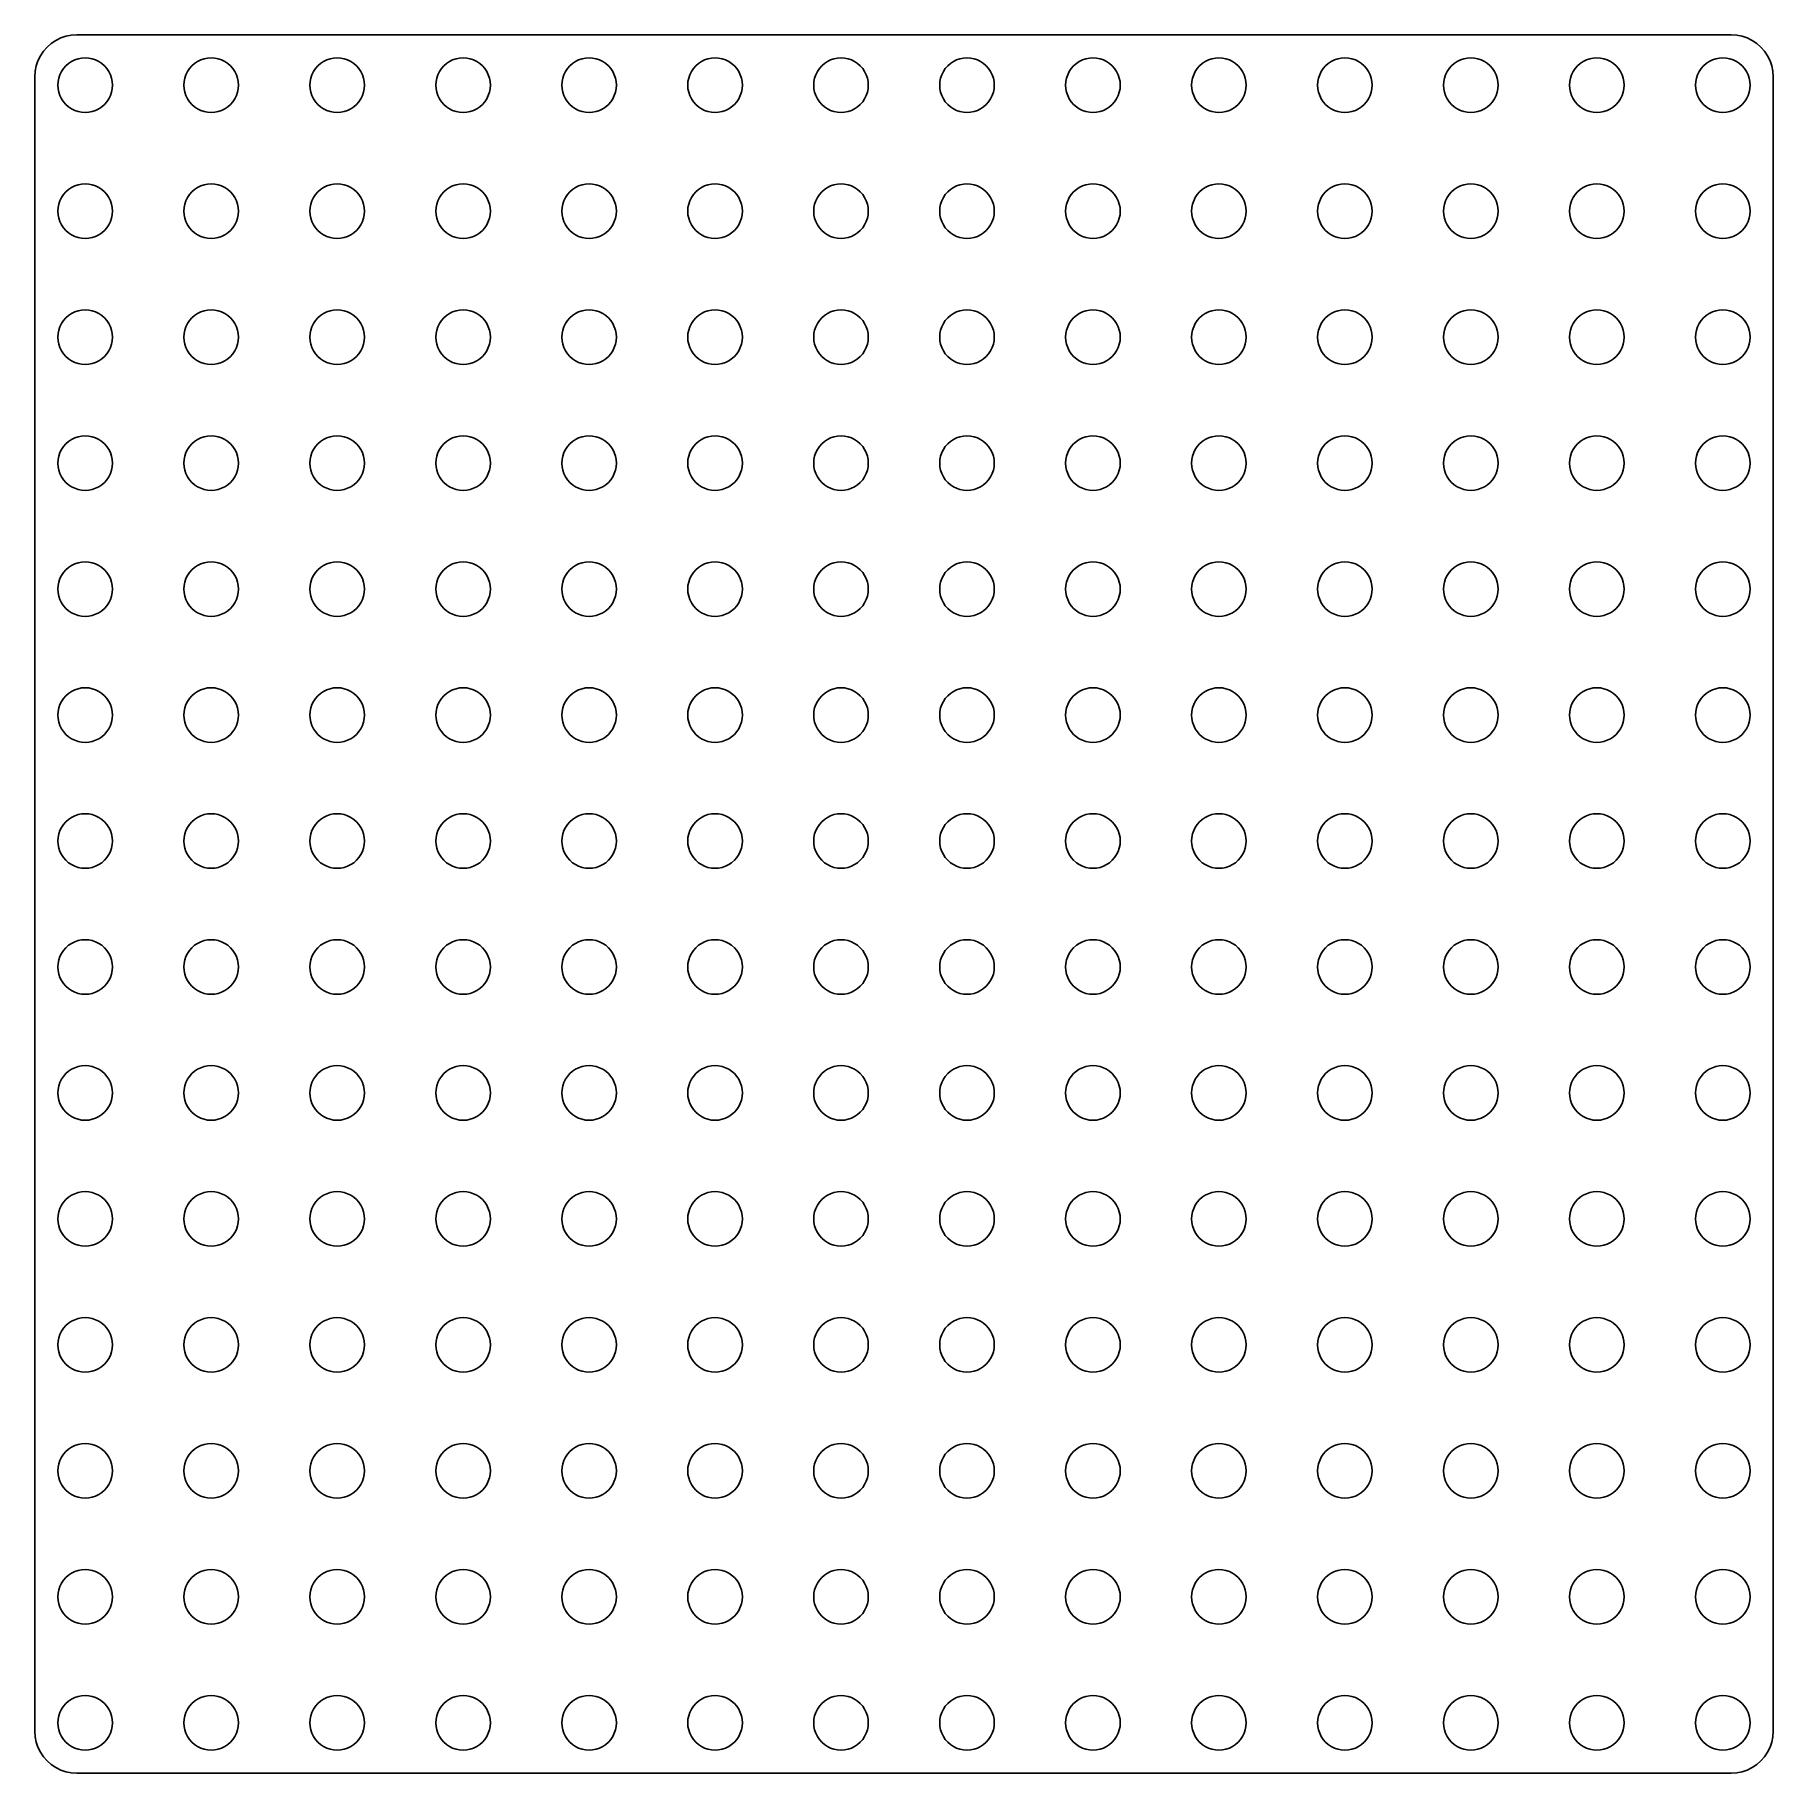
# Model space of a CAD drawing. Header units: metres. Extents: x -104 to 104, y -104 to 104.
import ezdxf

# ---------------------------------------------------------------- set-up
doc = ezdxf.new("R2010")
doc.units = ezdxf.units.M

msp = doc.modelspace()

# ---------------------------------------------------------------- linework, layer by layer
for p, q in [((-98.505, 103.505), (-99.1576, 103.462)), ((98.505, 103.505), (-98.505, 103.505)), ((99.1576, 103.462), (98.505, 103.505)), ((-102.472, 101.549), (-102.835, 101.005)), ((-102.041, 102.041), (-102.472, 101.549)), ((-101.549, 102.472), (-102.041, 102.041)), ((-101.005, 102.835), (-101.549, 102.472)), ((-100.418, 103.124), (-101.005, 102.835)), ((-99.7991, 103.335), (-100.418, 103.124)), ((-99.1576, 103.462), (-99.7991, 103.335)), ((99.7991, 103.335), (99.1576, 103.462)), ((100.418, 103.124), (99.7991, 103.335)), ((101.005, 102.835), (100.418, 103.124)), ((101.549, 102.472), (101.005, 102.835)), ((102.041, 102.041), (101.549, 102.472)), ((102.472, 101.549), (102.041, 102.041)), ((102.835, 101.005), (102.472, 101.549)), ((-103.335, 99.7991), (-103.462, 99.1576)), ((-103.124, 100.418), (-103.335, 99.7991)), ((-102.835, 101.005), (-103.124, 100.418)), ((-100.315, 99.125), (-100.078, 99.4785)), ((-100.078, 99.4785), (-99.7981, 99.7981)), ((-99.7981, 99.7981), (-99.4785, 100.078)), ((-99.4785, 100.078), (-99.125, 100.315)), ((-99.125, 100.315), (-98.7437, 100.503)), ((-98.7437, 100.503), (-98.3412, 100.639)), ((-98.3412, 100.639), (-97.9242, 100.722)), ((-97.9242, 100.722), (-97.5, 100.75)), ((-97.5, 100.75), (-97.0758, 100.722)), ((-97.0758, 100.722), (-96.6588, 100.639)), ((-96.6588, 100.639), (-96.2563, 100.503)), ((-96.2563, 100.503), (-95.875, 100.315)), ((-95.875, 100.315), (-95.5215, 100.078)), ((-95.5215, 100.078), (-95.2019, 99.7981)), ((-95.2019, 99.7981), (-94.9216, 99.4785)), ((-94.9216, 99.4785), (-94.6854, 99.125)), ((-85.3146, 99.125), (-85.0784, 99.4785)), ((-85.0784, 99.4785), (-84.7981, 99.7981)), ((-84.7981, 99.7981), (-84.4785, 100.078)), ((-84.4785, 100.078), (-84.125, 100.315)), ((-84.125, 100.315), (-83.7437, 100.503)), ((-83.7437, 100.503), (-83.3412, 100.639)), ((-83.3412, 100.639), (-82.9242, 100.722)), ((-82.9242, 100.722), (-82.5, 100.75)), ((-82.5, 100.75), (-82.0758, 100.722)), ((-82.0758, 100.722), (-81.6588, 100.639)), ((-81.6588, 100.639), (-81.2563, 100.503)), ((-81.2563, 100.503), (-80.875, 100.315)), ((-80.875, 100.315), (-80.5215, 100.078)), ((-80.5215, 100.078), (-80.2019, 99.7981)), ((-80.2019, 99.7981), (-79.9216, 99.4785)), ((-79.9216, 99.4785), (-79.6854, 99.125)), ((-70.3146, 99.125), (-70.0784, 99.4785)), ((-70.0784, 99.4785), (-69.7981, 99.7981)), ((-69.7981, 99.7981), (-69.4785, 100.078)), ((-69.4785, 100.078), (-69.125, 100.315)), ((-69.125, 100.315), (-68.7437, 100.503)), ((-68.7437, 100.503), (-68.3412, 100.639)), ((-68.3412, 100.639), (-67.9242, 100.722)), ((-67.9242, 100.722), (-67.5, 100.75)), ((-67.5, 100.75), (-67.0758, 100.722)), ((-67.0758, 100.722), (-66.6588, 100.639)), ((-66.6588, 100.639), (-66.2563, 100.503)), ((-66.2563, 100.503), (-65.875, 100.315)), ((-65.875, 100.315), (-65.5215, 100.078)), ((-65.5215, 100.078), (-65.2019, 99.7981)), ((-65.2019, 99.7981), (-64.9216, 99.4785)), ((-64.9216, 99.4785), (-64.6854, 99.125)), ((-55.3146, 99.125), (-55.0784, 99.4785)), ((-55.0784, 99.4785), (-54.7981, 99.7981)), ((-54.7981, 99.7981), (-54.4785, 100.078)), ((-54.4785, 100.078), (-54.125, 100.315)), ((-54.125, 100.315), (-53.7437, 100.503)), ((-53.7437, 100.503), (-53.3412, 100.639)), ((-53.3412, 100.639), (-52.9242, 100.722)), ((-52.9242, 100.722), (-52.5, 100.75)), ((-52.5, 100.75), (-52.0758, 100.722)), ((-52.0758, 100.722), (-51.6588, 100.639)), ((-51.6588, 100.639), (-51.2563, 100.503)), ((-51.2563, 100.503), (-50.875, 100.315)), ((-50.875, 100.315), (-50.5215, 100.078)), ((-50.5215, 100.078), (-50.2019, 99.7981)), ((-50.2019, 99.7981), (-49.9216, 99.4785)), ((-49.9216, 99.4785), (-49.6854, 99.125)), ((-40.3146, 99.125), (-40.0784, 99.4785)), ((-40.0784, 99.4785), (-39.7981, 99.7981)), ((-39.7981, 99.7981), (-39.4785, 100.078)), ((-39.4785, 100.078), (-39.125, 100.315)), ((-39.125, 100.315), (-38.7437, 100.503)), ((-38.7437, 100.503), (-38.3412, 100.639)), ((-38.3412, 100.639), (-37.9242, 100.722)), ((-37.9242, 100.722), (-37.5, 100.75)), ((-37.5, 100.75), (-37.0758, 100.722)), ((-37.0758, 100.722), (-36.6588, 100.639)), ((-36.6588, 100.639), (-36.2563, 100.503)), ((-36.2563, 100.503), (-35.875, 100.315)), ((-35.875, 100.315), (-35.5215, 100.078)), ((-35.5215, 100.078), (-35.2019, 99.7981)), ((-35.2019, 99.7981), (-34.9216, 99.4785)), ((-34.9216, 99.4785), (-34.6854, 99.125)), ((-25.3146, 99.125), (-25.0784, 99.4785)), ((-25.0784, 99.4785), (-24.7981, 99.7981)), ((-24.7981, 99.7981), (-24.4785, 100.078)), ((-24.4785, 100.078), (-24.125, 100.315)), ((-24.125, 100.315), (-23.7437, 100.503)), ((-23.7437, 100.503), (-23.3412, 100.639)), ((-23.3412, 100.639), (-22.9242, 100.722)), ((-22.9242, 100.722), (-22.5, 100.75)), ((-22.5, 100.75), (-22.0758, 100.722)), ((-22.0758, 100.722), (-21.6588, 100.639)), ((-21.6588, 100.639), (-21.2563, 100.503)), ((-21.2563, 100.503), (-20.875, 100.315)), ((-20.875, 100.315), (-20.5215, 100.078)), ((-20.5215, 100.078), (-20.2019, 99.7981)), ((-20.2019, 99.7981), (-19.9216, 99.4785)), ((-19.9216, 99.4785), (-19.6854, 99.125)), ((-10.3146, 99.125), (-10.0784, 99.4785)), ((-10.0784, 99.4785), (-9.7981, 99.7981)), ((-9.7981, 99.7981), (-9.47847, 100.078)), ((-9.47847, 100.078), (-9.125, 100.315)), ((-9.125, 100.315), (-8.74371, 100.503)), ((-8.74371, 100.503), (-8.34116, 100.639)), ((-8.34116, 100.639), (-7.92421, 100.722)), ((-7.92421, 100.722), (-7.5, 100.75)), ((-7.5, 100.75), (-7.07578, 100.722)), ((-7.07578, 100.722), (-6.65883, 100.639)), ((-6.65883, 100.639), (-6.25627, 100.503)), ((-6.25627, 100.503), (-5.875, 100.315)), ((-5.875, 100.315), (-5.52151, 100.078)), ((-5.52151, 100.078), (-5.20189, 99.7981)), ((-5.20189, 99.7981), (-4.9216, 99.4785)), ((-4.9216, 99.4785), (-4.68541, 99.125)), ((4.68541, 99.125), (4.9216, 99.4785)), ((4.9216, 99.4785), (5.20189, 99.7981)), ((5.20189, 99.7981), (5.52151, 100.078)), ((5.52151, 100.078), (5.875, 100.315)), ((5.875, 100.315), (6.25627, 100.503)), ((6.25627, 100.503), (6.65883, 100.639)), ((6.65883, 100.639), (7.07578, 100.722)), ((7.07578, 100.722), (7.5, 100.75)), ((7.5, 100.75), (7.92421, 100.722)), ((7.92421, 100.722), (8.34116, 100.639)), ((8.34116, 100.639), (8.74371, 100.503)), ((8.74371, 100.503), (9.125, 100.315)), ((9.125, 100.315), (9.47847, 100.078)), ((9.47847, 100.078), (9.7981, 99.7981)), ((9.7981, 99.7981), (10.0784, 99.4785)), ((10.0784, 99.4785), (10.3146, 99.125)), ((19.6854, 99.125), (19.9216, 99.4785)), ((19.9216, 99.4785), (20.2019, 99.7981)), ((20.2019, 99.7981), (20.5215, 100.078)), ((20.5215, 100.078), (20.875, 100.315)), ((20.875, 100.315), (21.2563, 100.503)), ((21.2563, 100.503), (21.6588, 100.639)), ((21.6588, 100.639), (22.0758, 100.722)), ((22.0758, 100.722), (22.5, 100.75)), ((22.5, 100.75), (22.9242, 100.722)), ((22.9242, 100.722), (23.3412, 100.639)), ((23.3412, 100.639), (23.7437, 100.503)), ((23.7437, 100.503), (24.125, 100.315)), ((24.125, 100.315), (24.4785, 100.078)), ((24.4785, 100.078), (24.7981, 99.7981)), ((24.7981, 99.7981), (25.0784, 99.4785)), ((25.0784, 99.4785), (25.3146, 99.125)), ((34.6854, 99.125), (34.9216, 99.4785)), ((34.9216, 99.4785), (35.2019, 99.7981)), ((35.2019, 99.7981), (35.5215, 100.078)), ((35.5215, 100.078), (35.875, 100.315)), ((35.875, 100.315), (36.2563, 100.503)), ((36.2563, 100.503), (36.6588, 100.639)), ((36.6588, 100.639), (37.0758, 100.722)), ((37.0758, 100.722), (37.5, 100.75)), ((37.5, 100.75), (37.9242, 100.722)), ((37.9242, 100.722), (38.3412, 100.639)), ((38.3412, 100.639), (38.7437, 100.503)), ((38.7437, 100.503), (39.125, 100.315)), ((39.125, 100.315), (39.4785, 100.078)), ((39.4785, 100.078), (39.7981, 99.7981)), ((39.7981, 99.7981), (40.0784, 99.4785)), ((40.0784, 99.4785), (40.3146, 99.125)), ((49.6854, 99.125), (49.9216, 99.4785)), ((49.9216, 99.4785), (50.2019, 99.7981)), ((50.2019, 99.7981), (50.5215, 100.078)), ((50.5215, 100.078), (50.875, 100.315)), ((50.875, 100.315), (51.2563, 100.503)), ((51.2563, 100.503), (51.6588, 100.639)), ((51.6588, 100.639), (52.0758, 100.722)), ((52.0758, 100.722), (52.5, 100.75)), ((52.5, 100.75), (52.9242, 100.722)), ((52.9242, 100.722), (53.3412, 100.639)), ((53.3412, 100.639), (53.7437, 100.503)), ((53.7437, 100.503), (54.125, 100.315)), ((54.125, 100.315), (54.4785, 100.078)), ((54.4785, 100.078), (54.7981, 99.7981)), ((54.7981, 99.7981), (55.0784, 99.4785)), ((55.0784, 99.4785), (55.3146, 99.125)), ((64.6854, 99.125), (64.9216, 99.4785)), ((64.9216, 99.4785), (65.2019, 99.7981)), ((65.2019, 99.7981), (65.5215, 100.078)), ((65.5215, 100.078), (65.875, 100.315)), ((65.875, 100.315), (66.2563, 100.503)), ((66.2563, 100.503), (66.6588, 100.639)), ((66.6588, 100.639), (67.0758, 100.722)), ((67.0758, 100.722), (67.5, 100.75)), ((67.5, 100.75), (67.9242, 100.722)), ((67.9242, 100.722), (68.3412, 100.639)), ((68.3412, 100.639), (68.7437, 100.503)), ((68.7437, 100.503), (69.125, 100.315)), ((69.125, 100.315), (69.4785, 100.078)), ((69.4785, 100.078), (69.7981, 99.7981)), ((69.7981, 99.7981), (70.0784, 99.4785)), ((70.0784, 99.4785), (70.3146, 99.125)), ((79.6854, 99.125), (79.9216, 99.4785)), ((79.9216, 99.4785), (80.2019, 99.7981)), ((80.2019, 99.7981), (80.5215, 100.078)), ((80.5215, 100.078), (80.875, 100.315)), ((80.875, 100.315), (81.2563, 100.503)), ((81.2563, 100.503), (81.6588, 100.639)), ((81.6588, 100.639), (82.0758, 100.722)), ((82.0758, 100.722), (82.5, 100.75)), ((82.5, 100.75), (82.9242, 100.722)), ((82.9242, 100.722), (83.3412, 100.639)), ((83.3412, 100.639), (83.7437, 100.503)), ((83.7437, 100.503), (84.125, 100.315)), ((84.125, 100.315), (84.4785, 100.078)), ((84.4785, 100.078), (84.7981, 99.7981)), ((84.7981, 99.7981), (85.0784, 99.4785)), ((85.0784, 99.4785), (85.3146, 99.125)), ((94.6854, 99.125), (94.9216, 99.4785)), ((94.9216, 99.4785), (95.2019, 99.7981)), ((95.2019, 99.7981), (95.5215, 100.078)), ((95.5215, 100.078), (95.875, 100.315)), ((95.875, 100.315), (96.2563, 100.503)), ((96.2563, 100.503), (96.6588, 100.639)), ((96.6588, 100.639), (97.0758, 100.722)), ((97.0758, 100.722), (97.5, 100.75)), ((97.5, 100.75), (97.9242, 100.722)), ((97.9242, 100.722), (98.3412, 100.639)), ((98.3412, 100.639), (98.7437, 100.503)), ((98.7437, 100.503), (99.125, 100.315)), ((99.125, 100.315), (99.4785, 100.078)), ((99.4785, 100.078), (99.7981, 99.7981)), ((99.7981, 99.7981), (100.078, 99.4785)), ((100.078, 99.4785), (100.315, 99.125)), ((103.124, 100.418), (102.835, 101.005)), ((103.335, 99.7991), (103.124, 100.418)), ((103.462, 99.1576), (103.335, 99.7991)), ((-103.462, 99.1576), (-103.505, 98.505)), ((-103.505, 98.505), (-103.505, -98.505)), ((-100.75, 97.5), (-100.722, 97.9242)), ((-100.722, 97.0758), (-100.75, 97.5)), ((-100.722, 97.9242), (-100.639, 98.3412)), ((-100.639, 98.3412), (-100.503, 98.7437)), ((-100.503, 98.7437), (-100.315, 99.125)), ((-94.6854, 99.125), (-94.4974, 98.7437)), ((-94.4974, 98.7437), (-94.3607, 98.3412)), ((-94.3607, 98.3412), (-94.2778, 97.9242)), ((-94.2778, 97.9242), (-94.25, 97.5)), ((-94.25, 97.5), (-94.2778, 97.0758)), ((-85.75, 97.5), (-85.7222, 97.9242)), ((-85.7222, 97.0758), (-85.75, 97.5)), ((-85.7222, 97.9242), (-85.6393, 98.3412)), ((-85.6393, 98.3412), (-85.5026, 98.7437)), ((-85.5026, 98.7437), (-85.3146, 99.125)), ((-79.6854, 99.125), (-79.4974, 98.7437)), ((-79.4974, 98.7437), (-79.3607, 98.3412)), ((-79.3607, 98.3412), (-79.2778, 97.9242)), ((-79.2778, 97.9242), (-79.25, 97.5)), ((-79.25, 97.5), (-79.2778, 97.0758)), ((-70.75, 97.5), (-70.7222, 97.9242)), ((-70.7222, 97.0758), (-70.75, 97.5)), ((-70.7222, 97.9242), (-70.6393, 98.3412)), ((-70.6393, 98.3412), (-70.5026, 98.7437)), ((-70.5026, 98.7437), (-70.3146, 99.125)), ((-64.6854, 99.125), (-64.4974, 98.7437)), ((-64.4974, 98.7437), (-64.3607, 98.3412)), ((-64.3607, 98.3412), (-64.2778, 97.9242)), ((-64.2778, 97.9242), (-64.25, 97.5)), ((-64.25, 97.5), (-64.2778, 97.0758)), ((-55.75, 97.5), (-55.7222, 97.9242)), ((-55.7222, 97.0758), (-55.75, 97.5)), ((-55.7222, 97.9242), (-55.6393, 98.3412)), ((-55.6393, 98.3412), (-55.5026, 98.7437)), ((-55.5026, 98.7437), (-55.3146, 99.125)), ((-49.6854, 99.125), (-49.4974, 98.7437)), ((-49.4974, 98.7437), (-49.3607, 98.3412)), ((-49.3607, 98.3412), (-49.2778, 97.9242)), ((-49.2778, 97.9242), (-49.25, 97.5)), ((-49.25, 97.5), (-49.2778, 97.0758)), ((-40.75, 97.5), (-40.7222, 97.9242)), ((-40.7222, 97.0758), (-40.75, 97.5)), ((-40.7222, 97.9242), (-40.6393, 98.3412)), ((-40.6393, 98.3412), (-40.5026, 98.7437)), ((-40.5026, 98.7437), (-40.3146, 99.125)), ((-34.6854, 99.125), (-34.4974, 98.7437)), ((-34.4974, 98.7437), (-34.3607, 98.3412)), ((-34.3607, 98.3412), (-34.2778, 97.9242)), ((-34.2778, 97.9242), (-34.25, 97.5)), ((-34.25, 97.5), (-34.2778, 97.0758)), ((-25.75, 97.5), (-25.7222, 97.9242)), ((-25.7222, 97.0758), (-25.75, 97.5)), ((-25.7222, 97.9242), (-25.6393, 98.3412)), ((-25.6393, 98.3412), (-25.5026, 98.7437)), ((-25.5026, 98.7437), (-25.3146, 99.125)), ((-19.6854, 99.125), (-19.4974, 98.7437)), ((-19.4974, 98.7437), (-19.3607, 98.3412)), ((-19.3607, 98.3412), (-19.2778, 97.9242)), ((-19.2778, 97.9242), (-19.25, 97.5)), ((-19.25, 97.5), (-19.2778, 97.0758)), ((-10.75, 97.5), (-10.7222, 97.9242)), ((-10.7222, 97.0758), (-10.75, 97.5)), ((-10.7222, 97.9242), (-10.6393, 98.3412)), ((-10.6393, 98.3412), (-10.5026, 98.7437)), ((-10.5026, 98.7437), (-10.3146, 99.125)), ((-4.68541, 99.125), (-4.49739, 98.7437)), ((-4.49739, 98.7437), (-4.36073, 98.3412)), ((-4.36073, 98.3412), (-4.2778, 97.9242)), ((-4.2778, 97.9242), (-4.25, 97.5)), ((-4.25, 97.5), (-4.2778, 97.0758)), ((4.25, 97.5), (4.2778, 97.9242)), ((4.2778, 97.0758), (4.25, 97.5)), ((4.2778, 97.9242), (4.36073, 98.3412)), ((4.36073, 98.3412), (4.49739, 98.7437)), ((4.49739, 98.7437), (4.68541, 99.125)), ((10.3146, 99.125), (10.5026, 98.7437)), ((10.5026, 98.7437), (10.6393, 98.3412)), ((10.6393, 98.3412), (10.7222, 97.9242)), ((10.7222, 97.9242), (10.75, 97.5)), ((10.75, 97.5), (10.7222, 97.0758)), ((19.25, 97.5), (19.2778, 97.9242)), ((19.2778, 97.0758), (19.25, 97.5)), ((19.2778, 97.9242), (19.3607, 98.3412)), ((19.3607, 98.3412), (19.4974, 98.7437)), ((19.4974, 98.7437), (19.6854, 99.125)), ((25.3146, 99.125), (25.5026, 98.7437)), ((25.5026, 98.7437), (25.6393, 98.3412)), ((25.6393, 98.3412), (25.7222, 97.9242)), ((25.7222, 97.9242), (25.75, 97.5)), ((25.75, 97.5), (25.7222, 97.0758)), ((34.25, 97.5), (34.2778, 97.9242)), ((34.2778, 97.0758), (34.25, 97.5)), ((34.2778, 97.9242), (34.3607, 98.3412)), ((34.3607, 98.3412), (34.4974, 98.7437)), ((34.4974, 98.7437), (34.6854, 99.125)), ((40.3146, 99.125), (40.5026, 98.7437)), ((40.5026, 98.7437), (40.6393, 98.3412)), ((40.6393, 98.3412), (40.7222, 97.9242)), ((40.7222, 97.9242), (40.75, 97.5)), ((40.75, 97.5), (40.7222, 97.0758)), ((49.25, 97.5), (49.2778, 97.9242)), ((49.2778, 97.0758), (49.25, 97.5)), ((49.2778, 97.9242), (49.3607, 98.3412)), ((49.3607, 98.3412), (49.4974, 98.7437)), ((49.4974, 98.7437), (49.6854, 99.125)), ((55.3146, 99.125), (55.5026, 98.7437)), ((55.5026, 98.7437), (55.6393, 98.3412)), ((55.6393, 98.3412), (55.7222, 97.9242)), ((55.7222, 97.9242), (55.75, 97.5)), ((55.75, 97.5), (55.7222, 97.0758)), ((64.25, 97.5), (64.2778, 97.9242)), ((64.2778, 97.0758), (64.25, 97.5)), ((64.2778, 97.9242), (64.3607, 98.3412)), ((64.3607, 98.3412), (64.4974, 98.7437)), ((64.4974, 98.7437), (64.6854, 99.125)), ((70.3146, 99.125), (70.5026, 98.7437)), ((70.5026, 98.7437), (70.6393, 98.3412)), ((70.6393, 98.3412), (70.7222, 97.9242)), ((70.7222, 97.9242), (70.75, 97.5)), ((70.75, 97.5), (70.7222, 97.0758)), ((79.25, 97.5), (79.2778, 97.9242)), ((79.2778, 97.0758), (79.25, 97.5)), ((79.2778, 97.9242), (79.3607, 98.3412)), ((79.3607, 98.3412), (79.4974, 98.7437)), ((79.4974, 98.7437), (79.6854, 99.125)), ((85.3146, 99.125), (85.5026, 98.7437)), ((85.5026, 98.7437), (85.6393, 98.3412)), ((85.6393, 98.3412), (85.7222, 97.9242)), ((85.7222, 97.9242), (85.75, 97.5)), ((85.75, 97.5), (85.7222, 97.0758)), ((94.25, 97.5), (94.2778, 97.9242)), ((94.2778, 97.0758), (94.25, 97.5)), ((94.2778, 97.9242), (94.3607, 98.3412)), ((94.3607, 98.3412), (94.4974, 98.7437)), ((94.4974, 98.7437), (94.6854, 99.125)), ((100.315, 99.125), (100.503, 98.7437)), ((100.503, 98.7437), (100.639, 98.3412)), ((100.639, 98.3412), (100.722, 97.9242)), ((100.722, 97.9242), (100.75, 97.5)), ((100.75, 97.5), (100.722, 97.0758)), ((103.505, 98.505), (103.462, 99.1576)), ((103.505, -98.505), (103.505, 98.505)), ((-100.639, 96.6588), (-100.722, 97.0758)), ((-100.503, 96.2563), (-100.639, 96.6588)), ((-100.315, 95.875), (-100.503, 96.2563)), ((-100.078, 95.5215), (-100.315, 95.875)), ((-99.7981, 95.2019), (-100.078, 95.5215)), ((-94.9216, 95.5215), (-95.2019, 95.2019)), ((-94.6854, 95.875), (-94.9216, 95.5215)), ((-94.4974, 96.2563), (-94.6854, 95.875)), ((-94.3607, 96.6588), (-94.4974, 96.2563)), ((-94.2778, 97.0758), (-94.3607, 96.6588)), ((-85.6393, 96.6588), (-85.7222, 97.0758)), ((-85.5026, 96.2563), (-85.6393, 96.6588)), ((-85.3146, 95.875), (-85.5026, 96.2563)), ((-85.0784, 95.5215), (-85.3146, 95.875)), ((-84.7981, 95.2019), (-85.0784, 95.5215)), ((-79.9216, 95.5215), (-80.2019, 95.2019)), ((-79.6854, 95.875), (-79.9216, 95.5215)), ((-79.4974, 96.2563), (-79.6854, 95.875)), ((-79.3607, 96.6588), (-79.4974, 96.2563)), ((-79.2778, 97.0758), (-79.3607, 96.6588)), ((-70.6393, 96.6588), (-70.7222, 97.0758)), ((-70.5026, 96.2563), (-70.6393, 96.6588)), ((-70.3146, 95.875), (-70.5026, 96.2563)), ((-70.0784, 95.5215), (-70.3146, 95.875)), ((-69.7981, 95.2019), (-70.0784, 95.5215)), ((-64.9216, 95.5215), (-65.2019, 95.2019)), ((-64.6854, 95.875), (-64.9216, 95.5215)), ((-64.4974, 96.2563), (-64.6854, 95.875)), ((-64.3607, 96.6588), (-64.4974, 96.2563)), ((-64.2778, 97.0758), (-64.3607, 96.6588)), ((-55.6393, 96.6588), (-55.7222, 97.0758)), ((-55.5026, 96.2563), (-55.6393, 96.6588)), ((-55.3146, 95.875), (-55.5026, 96.2563)), ((-55.0784, 95.5215), (-55.3146, 95.875)), ((-54.7981, 95.2019), (-55.0784, 95.5215)), ((-49.9216, 95.5215), (-50.2019, 95.2019)), ((-49.6854, 95.875), (-49.9216, 95.5215)), ((-49.4974, 96.2563), (-49.6854, 95.875)), ((-49.3607, 96.6588), (-49.4974, 96.2563)), ((-49.2778, 97.0758), (-49.3607, 96.6588)), ((-40.6393, 96.6588), (-40.7222, 97.0758)), ((-40.5026, 96.2563), (-40.6393, 96.6588)), ((-40.3146, 95.875), (-40.5026, 96.2563)), ((-40.0784, 95.5215), (-40.3146, 95.875)), ((-39.7981, 95.2019), (-40.0784, 95.5215)), ((-34.9216, 95.5215), (-35.2019, 95.2019)), ((-34.6854, 95.875), (-34.9216, 95.5215)), ((-34.4974, 96.2563), (-34.6854, 95.875)), ((-34.3607, 96.6588), (-34.4974, 96.2563)), ((-34.2778, 97.0758), (-34.3607, 96.6588)), ((-25.6393, 96.6588), (-25.7222, 97.0758)), ((-25.5026, 96.2563), (-25.6393, 96.6588)), ((-25.3146, 95.875), (-25.5026, 96.2563)), ((-25.0784, 95.5215), (-25.3146, 95.875)), ((-24.7981, 95.2019), (-25.0784, 95.5215)), ((-19.9216, 95.5215), (-20.2019, 95.2019)), ((-19.6854, 95.875), (-19.9216, 95.5215)), ((-19.4974, 96.2563), (-19.6854, 95.875)), ((-19.3607, 96.6588), (-19.4974, 96.2563)), ((-19.2778, 97.0758), (-19.3607, 96.6588)), ((-10.6393, 96.6588), (-10.7222, 97.0758)), ((-10.5026, 96.2563), (-10.6393, 96.6588)), ((-10.3146, 95.875), (-10.5026, 96.2563)), ((-10.0784, 95.5215), (-10.3146, 95.875)), ((-9.7981, 95.2019), (-10.0784, 95.5215)), ((-4.9216, 95.5215), (-5.20189, 95.2019)), ((-4.68541, 95.875), (-4.9216, 95.5215)), ((-4.49739, 96.2563), (-4.68541, 95.875)), ((-4.36073, 96.6588), (-4.49739, 96.2563)), ((-4.2778, 97.0758), (-4.36073, 96.6588)), ((4.36073, 96.6588), (4.2778, 97.0758)), ((4.49739, 96.2563), (4.36073, 96.6588)), ((4.68541, 95.875), (4.49739, 96.2563)), ((4.9216, 95.5215), (4.68541, 95.875)), ((5.20189, 95.2019), (4.9216, 95.5215)), ((10.0784, 95.5215), (9.7981, 95.2019)), ((10.3146, 95.875), (10.0784, 95.5215)), ((10.5026, 96.2563), (10.3146, 95.875)), ((10.6393, 96.6588), (10.5026, 96.2563)), ((10.7222, 97.0758), (10.6393, 96.6588)), ((19.3607, 96.6588), (19.2778, 97.0758)), ((19.4974, 96.2563), (19.3607, 96.6588)), ((19.6854, 95.875), (19.4974, 96.2563)), ((19.9216, 95.5215), (19.6854, 95.875)), ((20.2019, 95.2019), (19.9216, 95.5215)), ((25.0784, 95.5215), (24.7981, 95.2019)), ((25.3146, 95.875), (25.0784, 95.5215)), ((25.5026, 96.2563), (25.3146, 95.875)), ((25.6393, 96.6588), (25.5026, 96.2563)), ((25.7222, 97.0758), (25.6393, 96.6588)), ((34.3607, 96.6588), (34.2778, 97.0758)), ((34.4974, 96.2563), (34.3607, 96.6588)), ((34.6854, 95.875), (34.4974, 96.2563)), ((34.9216, 95.5215), (34.6854, 95.875)), ((35.2019, 95.2019), (34.9216, 95.5215)), ((40.0784, 95.5215), (39.7981, 95.2019)), ((40.3146, 95.875), (40.0784, 95.5215)), ((40.5026, 96.2563), (40.3146, 95.875)), ((40.6393, 96.6588), (40.5026, 96.2563)), ((40.7222, 97.0758), (40.6393, 96.6588)), ((49.3607, 96.6588), (49.2778, 97.0758)), ((49.4974, 96.2563), (49.3607, 96.6588)), ((49.6854, 95.875), (49.4974, 96.2563)), ((49.9216, 95.5215), (49.6854, 95.875)), ((50.2019, 95.2019), (49.9216, 95.5215)), ((55.0784, 95.5215), (54.7981, 95.2019)), ((55.3146, 95.875), (55.0784, 95.5215)), ((55.5026, 96.2563), (55.3146, 95.875)), ((55.6393, 96.6588), (55.5026, 96.2563)), ((55.7222, 97.0758), (55.6393, 96.6588)), ((64.3607, 96.6588), (64.2778, 97.0758)), ((64.4974, 96.2563), (64.3607, 96.6588)), ((64.6854, 95.875), (64.4974, 96.2563)), ((64.9216, 95.5215), (64.6854, 95.875)), ((65.2019, 95.2019), (64.9216, 95.5215)), ((70.0784, 95.5215), (69.7981, 95.2019)), ((70.3146, 95.875), (70.0784, 95.5215)), ((70.5026, 96.2563), (70.3146, 95.875)), ((70.6393, 96.6588), (70.5026, 96.2563)), ((70.7222, 97.0758), (70.6393, 96.6588)), ((79.3607, 96.6588), (79.2778, 97.0758)), ((79.4974, 96.2563), (79.3607, 96.6588)), ((79.6854, 95.875), (79.4974, 96.2563)), ((79.9216, 95.5215), (79.6854, 95.875)), ((80.2019, 95.2019), (79.9216, 95.5215)), ((85.0784, 95.5215), (84.7981, 95.2019)), ((85.3146, 95.875), (85.0784, 95.5215)), ((85.5026, 96.2563), (85.3146, 95.875)), ((85.6393, 96.6588), (85.5026, 96.2563)), ((85.7222, 97.0758), (85.6393, 96.6588)), ((94.3607, 96.6588), (94.2778, 97.0758)), ((94.4974, 96.2563), (94.3607, 96.6588)), ((94.6854, 95.875), (94.4974, 96.2563)), ((94.9216, 95.5215), (94.6854, 95.875)), ((95.2019, 95.2019), (94.9216, 95.5215)), ((100.078, 95.5215), (99.7981, 95.2019)), ((100.315, 95.875), (100.078, 95.5215)), ((100.503, 96.2563), (100.315, 95.875)), ((100.639, 96.6588), (100.503, 96.2563)), ((100.722, 97.0758), (100.639, 96.6588)), ((-99.4785, 94.9216), (-99.7981, 95.2019)), ((-99.125, 94.6854), (-99.4785, 94.9216)), ((-98.7437, 94.4974), (-99.125, 94.6854)), ((-98.3412, 94.3607), (-98.7437, 94.4974)), ((-97.9242, 94.2778), (-98.3412, 94.3607)), ((-97.5, 94.25), (-97.9242, 94.2778)), ((-97.0758, 94.2778), (-97.5, 94.25)), ((-96.6588, 94.3607), (-97.0758, 94.2778)), ((-96.2563, 94.4974), (-96.6588, 94.3607)), ((-95.875, 94.6854), (-96.2563, 94.4974)), ((-95.5215, 94.9216), (-95.875, 94.6854)), ((-95.2019, 95.2019), (-95.5215, 94.9216)), ((-84.4785, 94.9216), (-84.7981, 95.2019)), ((-84.125, 94.6854), (-84.4785, 94.9216)), ((-83.7437, 94.4974), (-84.125, 94.6854)), ((-83.3412, 94.3607), (-83.7437, 94.4974)), ((-82.9242, 94.2778), (-83.3412, 94.3607)), ((-82.5, 94.25), (-82.9242, 94.2778)), ((-82.0758, 94.2778), (-82.5, 94.25)), ((-81.6588, 94.3607), (-82.0758, 94.2778)), ((-81.2563, 94.4974), (-81.6588, 94.3607)), ((-80.875, 94.6854), (-81.2563, 94.4974)), ((-80.5215, 94.9216), (-80.875, 94.6854)), ((-80.2019, 95.2019), (-80.5215, 94.9216)), ((-69.4785, 94.9216), (-69.7981, 95.2019)), ((-69.125, 94.6854), (-69.4785, 94.9216)), ((-68.7437, 94.4974), (-69.125, 94.6854)), ((-68.3412, 94.3607), (-68.7437, 94.4974)), ((-67.9242, 94.2778), (-68.3412, 94.3607)), ((-67.5, 94.25), (-67.9242, 94.2778)), ((-67.0758, 94.2778), (-67.5, 94.25)), ((-66.6588, 94.3607), (-67.0758, 94.2778)), ((-66.2563, 94.4974), (-66.6588, 94.3607)), ((-65.875, 94.6854), (-66.2563, 94.4974)), ((-65.5215, 94.9216), (-65.875, 94.6854)), ((-65.2019, 95.2019), (-65.5215, 94.9216)), ((-54.4785, 94.9216), (-54.7981, 95.2019)), ((-54.125, 94.6854), (-54.4785, 94.9216)), ((-53.7437, 94.4974), (-54.125, 94.6854)), ((-53.3412, 94.3607), (-53.7437, 94.4974)), ((-52.9242, 94.2778), (-53.3412, 94.3607)), ((-52.5, 94.25), (-52.9242, 94.2778)), ((-52.0758, 94.2778), (-52.5, 94.25)), ((-51.6588, 94.3607), (-52.0758, 94.2778)), ((-51.2563, 94.4974), (-51.6588, 94.3607)), ((-50.875, 94.6854), (-51.2563, 94.4974)), ((-50.5215, 94.9216), (-50.875, 94.6854)), ((-50.2019, 95.2019), (-50.5215, 94.9216)), ((-39.4785, 94.9216), (-39.7981, 95.2019)), ((-39.125, 94.6854), (-39.4785, 94.9216)), ((-38.7437, 94.4974), (-39.125, 94.6854)), ((-38.3412, 94.3607), (-38.7437, 94.4974)), ((-37.9242, 94.2778), (-38.3412, 94.3607)), ((-37.5, 94.25), (-37.9242, 94.2778)), ((-37.0758, 94.2778), (-37.5, 94.25)), ((-36.6588, 94.3607), (-37.0758, 94.2778)), ((-36.2563, 94.4974), (-36.6588, 94.3607)), ((-35.875, 94.6854), (-36.2563, 94.4974)), ((-35.5215, 94.9216), (-35.875, 94.6854)), ((-35.2019, 95.2019), (-35.5215, 94.9216)), ((-24.4785, 94.9216), (-24.7981, 95.2019)), ((-24.125, 94.6854), (-24.4785, 94.9216)), ((-23.7437, 94.4974), (-24.125, 94.6854)), ((-23.3412, 94.3607), (-23.7437, 94.4974)), ((-22.9242, 94.2778), (-23.3412, 94.3607)), ((-22.5, 94.25), (-22.9242, 94.2778)), ((-22.0758, 94.2778), (-22.5, 94.25)), ((-21.6588, 94.3607), (-22.0758, 94.2778)), ((-21.2563, 94.4974), (-21.6588, 94.3607)), ((-20.875, 94.6854), (-21.2563, 94.4974)), ((-20.5215, 94.9216), (-20.875, 94.6854)), ((-20.2019, 95.2019), (-20.5215, 94.9216)), ((-9.47847, 94.9216), (-9.7981, 95.2019)), ((-9.125, 94.6854), (-9.47847, 94.9216)), ((-8.74371, 94.4974), (-9.125, 94.6854)), ((-8.34116, 94.3607), (-8.74371, 94.4974)), ((-7.92421, 94.2778), (-8.34116, 94.3607)), ((-7.5, 94.25), (-7.92421, 94.2778)), ((-7.07578, 94.2778), (-7.5, 94.25)), ((-6.65883, 94.3607), (-7.07578, 94.2778)), ((-6.25627, 94.4974), (-6.65883, 94.3607)), ((-5.875, 94.6854), (-6.25627, 94.4974)), ((-5.52151, 94.9216), (-5.875, 94.6854)), ((-5.20189, 95.2019), (-5.52151, 94.9216)), ((5.52151, 94.9216), (5.20189, 95.2019)), ((5.875, 94.6854), (5.52151, 94.9216)), ((6.25627, 94.4974), (5.875, 94.6854)), ((6.65883, 94.3607), (6.25627, 94.4974)), ((7.07578, 94.2778), (6.65883, 94.3607)), ((7.5, 94.25), (7.07578, 94.2778)), ((7.92421, 94.2778), (7.5, 94.25)), ((8.34116, 94.3607), (7.92421, 94.2778)), ((8.74371, 94.4974), (8.34116, 94.3607)), ((9.125, 94.6854), (8.74371, 94.4974)), ((9.47847, 94.9216), (9.125, 94.6854)), ((9.7981, 95.2019), (9.47847, 94.9216)), ((20.5215, 94.9216), (20.2019, 95.2019)), ((20.875, 94.6854), (20.5215, 94.9216)), ((21.2563, 94.4974), (20.875, 94.6854)), ((21.6588, 94.3607), (21.2563, 94.4974)), ((22.0758, 94.2778), (21.6588, 94.3607)), ((22.5, 94.25), (22.0758, 94.2778)), ((22.9242, 94.2778), (22.5, 94.25)), ((23.3412, 94.3607), (22.9242, 94.2778)), ((23.7437, 94.4974), (23.3412, 94.3607)), ((24.125, 94.6854), (23.7437, 94.4974)), ((24.4785, 94.9216), (24.125, 94.6854)), ((24.7981, 95.2019), (24.4785, 94.9216)), ((35.5215, 94.9216), (35.2019, 95.2019)), ((35.875, 94.6854), (35.5215, 94.9216)), ((36.2563, 94.4974), (35.875, 94.6854)), ((36.6588, 94.3607), (36.2563, 94.4974)), ((37.0758, 94.2778), (36.6588, 94.3607)), ((37.5, 94.25), (37.0758, 94.2778)), ((37.9242, 94.2778), (37.5, 94.25)), ((38.3412, 94.3607), (37.9242, 94.2778)), ((38.7437, 94.4974), (38.3412, 94.3607)), ((39.125, 94.6854), (38.7437, 94.4974)), ((39.4785, 94.9216), (39.125, 94.6854)), ((39.7981, 95.2019), (39.4785, 94.9216)), ((50.5215, 94.9216), (50.2019, 95.2019)), ((50.875, 94.6854), (50.5215, 94.9216)), ((51.2563, 94.4974), (50.875, 94.6854)), ((51.6588, 94.3607), (51.2563, 94.4974)), ((52.0758, 94.2778), (51.6588, 94.3607)), ((52.5, 94.25), (52.0758, 94.2778)), ((52.9242, 94.2778), (52.5, 94.25)), ((53.3412, 94.3607), (52.9242, 94.2778)), ((53.7437, 94.4974), (53.3412, 94.3607)), ((54.125, 94.6854), (53.7437, 94.4974)), ((54.4785, 94.9216), (54.125, 94.6854)), ((54.7981, 95.2019), (54.4785, 94.9216)), ((65.5215, 94.9216), (65.2019, 95.2019)), ((65.875, 94.6854), (65.5215, 94.9216)), ((66.2563, 94.4974), (65.875, 94.6854)), ((66.6588, 94.3607), (66.2563, 94.4974)), ((67.0758, 94.2778), (66.6588, 94.3607)), ((67.5, 94.25), (67.0758, 94.2778)), ((67.9242, 94.2778), (67.5, 94.25)), ((68.3412, 94.3607), (67.9242, 94.2778)), ((68.7437, 94.4974), (68.3412, 94.3607)), ((69.125, 94.6854), (68.7437, 94.4974)), ((69.4785, 94.9216), (69.125, 94.6854)), ((69.7981, 95.2019), (69.4785, 94.9216)), ((80.5215, 94.9216), (80.2019, 95.2019)), ((80.875, 94.6854), (80.5215, 94.9216)), ((81.2563, 94.4974), (80.875, 94.6854)), ((81.6588, 94.3607), (81.2563, 94.4974)), ((82.0758, 94.2778), (81.6588, 94.3607)), ((82.5, 94.25), (82.0758, 94.2778)), ((82.9242, 94.2778), (82.5, 94.25)), ((83.3412, 94.3607), (82.9242, 94.2778)), ((83.7437, 94.4974), (83.3412, 94.3607)), ((84.125, 94.6854), (83.7437, 94.4974)), ((84.4785, 94.9216), (84.125, 94.6854)), ((84.7981, 95.2019), (84.4785, 94.9216)), ((95.5215, 94.9216), (95.2019, 95.2019)), ((95.875, 94.6854), (95.5215, 94.9216)), ((96.2563, 94.4974), (95.875, 94.6854)), ((96.6588, 94.3607), (96.2563, 94.4974)), ((97.0758, 94.2778), (96.6588, 94.3607)), ((97.5, 94.25), (97.0758, 94.2778)), ((97.9242, 94.2778), (97.5, 94.25)), ((98.3412, 94.3607), (97.9242, 94.2778)), ((98.7437, 94.4974), (98.3412, 94.3607)), ((99.125, 94.6854), (98.7437, 94.4974)), ((99.4785, 94.9216), (99.125, 94.6854)), ((99.7981, 95.2019), (99.4785, 94.9216)), ((-99.7981, 84.7981), (-99.4785, 85.0784)), ((-99.4785, 85.0784), (-99.125, 85.3146)), ((-99.125, 85.3146), (-98.7437, 85.5026)), ((-98.7437, 85.5026), (-98.3412, 85.6393)), ((-98.3412, 85.6393), (-97.9242, 85.7222)), ((-97.9242, 85.7222), (-97.5, 85.75)), ((-97.5, 85.75), (-97.0758, 85.7222)), ((-97.0758, 85.7222), (-96.6588, 85.6393)), ((-96.6588, 85.6393), (-96.2563, 85.5026)), ((-96.2563, 85.5026), (-95.875, 85.3146)), ((-95.875, 85.3146), (-95.5215, 85.0784)), ((-95.5215, 85.0784), (-95.2019, 84.7981)), ((-84.7981, 84.7981), (-84.4785, 85.0784)), ((-84.4785, 85.0784), (-84.125, 85.3146)), ((-84.125, 85.3146), (-83.7437, 85.5026)), ((-83.7437, 85.5026), (-83.3412, 85.6393)), ((-83.3412, 85.6393), (-82.9242, 85.7222)), ((-82.9242, 85.7222), (-82.5, 85.75)), ((-82.5, 85.75), (-82.0758, 85.7222)), ((-82.0758, 85.7222), (-81.6588, 85.6393)), ((-81.6588, 85.6393), (-81.2563, 85.5026)), ((-81.2563, 85.5026), (-80.875, 85.3146)), ((-80.875, 85.3146), (-80.5215, 85.0784)), ((-80.5215, 85.0784), (-80.2019, 84.7981)), ((-69.7981, 84.7981), (-69.4785, 85.0784)), ((-69.4785, 85.0784), (-69.125, 85.3146)), ((-69.125, 85.3146), (-68.7437, 85.5026)), ((-68.7437, 85.5026), (-68.3412, 85.6393)), ((-68.3412, 85.6393), (-67.9242, 85.7222)), ((-67.9242, 85.7222), (-67.5, 85.75)), ((-67.5, 85.75), (-67.0758, 85.7222)), ((-67.0758, 85.7222), (-66.6588, 85.6393)), ((-66.6588, 85.6393), (-66.2563, 85.5026)), ((-66.2563, 85.5026), (-65.875, 85.3146)), ((-65.875, 85.3146), (-65.5215, 85.0784)), ((-65.5215, 85.0784), (-65.2019, 84.7981)), ((-54.7981, 84.7981), (-54.4785, 85.0784)), ((-54.4785, 85.0784), (-54.125, 85.3146)), ((-54.125, 85.3146), (-53.7437, 85.5026)), ((-53.7437, 85.5026), (-53.3412, 85.6393)), ((-53.3412, 85.6393), (-52.9242, 85.7222)), ((-52.9242, 85.7222), (-52.5, 85.75)), ((-52.5, 85.75), (-52.0758, 85.7222)), ((-52.0758, 85.7222), (-51.6588, 85.6393)), ((-51.6588, 85.6393), (-51.2563, 85.5026)), ((-51.2563, 85.5026), (-50.875, 85.3146)), ((-50.875, 85.3146), (-50.5215, 85.0784)), ((-50.5215, 85.0784), (-50.2019, 84.7981)), ((-39.7981, 84.7981), (-39.4785, 85.0784)), ((-39.4785, 85.0784), (-39.125, 85.3146)), ((-39.125, 85.3146), (-38.7437, 85.5026)), ((-38.7437, 85.5026), (-38.3412, 85.6393)), ((-38.3412, 85.6393), (-37.9242, 85.7222)), ((-37.9242, 85.7222), (-37.5, 85.75)), ((-37.5, 85.75), (-37.0758, 85.7222)), ((-37.0758, 85.7222), (-36.6588, 85.6393)), ((-36.6588, 85.6393), (-36.2563, 85.5026)), ((-36.2563, 85.5026), (-35.875, 85.3146)), ((-35.875, 85.3146), (-35.5215, 85.0784)), ((-35.5215, 85.0784), (-35.2019, 84.7981)), ((-24.7981, 84.7981), (-24.4785, 85.0784)), ((-24.4785, 85.0784), (-24.125, 85.3146)), ((-24.125, 85.3146), (-23.7437, 85.5026)), ((-23.7437, 85.5026), (-23.3412, 85.6393)), ((-23.3412, 85.6393), (-22.9242, 85.7222)), ((-22.9242, 85.7222), (-22.5, 85.75)), ((-22.5, 85.75), (-22.0758, 85.7222)), ((-22.0758, 85.7222), (-21.6588, 85.6393)), ((-21.6588, 85.6393), (-21.2563, 85.5026)), ((-21.2563, 85.5026), (-20.875, 85.3146)), ((-20.875, 85.3146), (-20.5215, 85.0784)), ((-20.5215, 85.0784), (-20.2019, 84.7981)), ((-9.7981, 84.7981), (-9.47847, 85.0784)), ((-9.47847, 85.0784), (-9.125, 85.3146)), ((-9.125, 85.3146), (-8.74371, 85.5026)), ((-8.74371, 85.5026), (-8.34116, 85.6393)), ((-8.34116, 85.6393), (-7.92421, 85.7222)), ((-7.92421, 85.7222), (-7.5, 85.75)), ((-7.5, 85.75), (-7.07578, 85.7222)), ((-7.07578, 85.7222), (-6.65883, 85.6393)), ((-6.65883, 85.6393), (-6.25627, 85.5026)), ((-6.25627, 85.5026), (-5.875, 85.3146)), ((-5.875, 85.3146), (-5.52151, 85.0784)), ((-5.52151, 85.0784), (-5.20189, 84.7981)), ((5.20189, 84.7981), (5.52151, 85.0784)), ((5.52151, 85.0784), (5.875, 85.3146)), ((5.875, 85.3146), (6.25627, 85.5026)), ((6.25627, 85.5026), (6.65883, 85.6393)), ((6.65883, 85.6393), (7.07578, 85.7222)), ((7.07578, 85.7222), (7.5, 85.75)), ((7.5, 85.75), (7.92421, 85.7222)), ((7.92421, 85.7222), (8.34116, 85.6393)), ((8.34116, 85.6393), (8.74371, 85.5026)), ((8.74371, 85.5026), (9.125, 85.3146)), ((9.125, 85.3146), (9.47847, 85.0784)), ((9.47847, 85.0784), (9.7981, 84.7981)), ((20.2019, 84.7981), (20.5215, 85.0784)), ((20.5215, 85.0784), (20.875, 85.3146)), ((20.875, 85.3146), (21.2563, 85.5026)), ((21.2563, 85.5026), (21.6588, 85.6393)), ((21.6588, 85.6393), (22.0758, 85.7222)), ((22.0758, 85.7222), (22.5, 85.75)), ((22.5, 85.75), (22.9242, 85.7222)), ((22.9242, 85.7222), (23.3412, 85.6393)), ((23.3412, 85.6393), (23.7437, 85.5026)), ((23.7437, 85.5026), (24.125, 85.3146)), ((24.125, 85.3146), (24.4785, 85.0784)), ((24.4785, 85.0784), (24.7981, 84.7981)), ((35.2019, 84.7981), (35.5215, 85.0784)), ((35.5215, 85.0784), (35.875, 85.3146)), ((35.875, 85.3146), (36.2563, 85.5026)), ((36.2563, 85.5026), (36.6588, 85.6393)), ((36.6588, 85.6393), (37.0758, 85.7222)), ((37.0758, 85.7222), (37.5, 85.75)), ((37.5, 85.75), (37.9242, 85.7222)), ((37.9242, 85.7222), (38.3412, 85.6393)), ((38.3412, 85.6393), (38.7437, 85.5026)), ((38.7437, 85.5026), (39.125, 85.3146)), ((39.125, 85.3146), (39.4785, 85.0784)), ((39.4785, 85.0784), (39.7981, 84.7981)), ((50.2019, 84.7981), (50.5215, 85.0784)), ((50.5215, 85.0784), (50.875, 85.3146)), ((50.875, 85.3146), (51.2563, 85.5026)), ((51.2563, 85.5026), (51.6588, 85.6393)), ((51.6588, 85.6393), (52.0758, 85.7222)), ((52.0758, 85.7222), (52.5, 85.75)), ((52.5, 85.75), (52.9242, 85.7222)), ((52.9242, 85.7222), (53.3412, 85.6393)), ((53.3412, 85.6393), (53.7437, 85.5026)), ((53.7437, 85.5026), (54.125, 85.3146)), ((54.125, 85.3146), (54.4785, 85.0784)), ((54.4785, 85.0784), (54.7981, 84.7981)), ((65.2019, 84.7981), (65.5215, 85.0784)), ((65.5215, 85.0784), (65.875, 85.3146)), ((65.875, 85.3146), (66.2563, 85.5026)), ((66.2563, 85.5026), (66.6588, 85.6393)), ((66.6588, 85.6393), (67.0758, 85.7222)), ((67.0758, 85.7222), (67.5, 85.75)), ((67.5, 85.75), (67.9242, 85.7222)), ((67.9242, 85.7222), (68.3412, 85.6393)), ((68.3412, 85.6393), (68.7437, 85.5026)), ((68.7437, 85.5026), (69.125, 85.3146)), ((69.125, 85.3146), (69.4785, 85.0784)), ((69.4785, 85.0784), (69.7981, 84.7981)), ((80.2019, 84.7981), (80.5215, 85.0784)), ((80.5215, 85.0784), (80.875, 85.3146)), ((80.875, 85.3146), (81.2563, 85.5026)), ((81.2563, 85.5026), (81.6588, 85.6393)), ((81.6588, 85.6393), (82.0758, 85.7222)), ((82.0758, 85.7222), (82.5, 85.75)), ((82.5, 85.75), (82.9242, 85.7222)), ((82.9242, 85.7222), (83.3412, 85.6393)), ((83.3412, 85.6393), (83.7437, 85.5026)), ((83.7437, 85.5026), (84.125, 85.3146)), ((84.125, 85.3146), (84.4785, 85.0784)), ((84.4785, 85.0784), (84.7981, 84.7981)), ((95.2019, 84.7981), (95.5215, 85.0784)), ((95.5215, 85.0784), (95.875, 85.3146)), ((95.875, 85.3146), (96.2563, 85.5026)), ((96.2563, 85.5026), (96.6588, 85.6393)), ((96.6588, 85.6393), (97.0758, 85.7222)), ((97.0758, 85.7222), (97.5, 85.75)), ((97.5, 85.75), (97.9242, 85.7222)), ((97.9242, 85.7222), (98.3412, 85.6393)), ((98.3412, 85.6393), (98.7437, 85.5026)), ((98.7437, 85.5026), (99.125, 85.3146)), ((99.125, 85.3146), (99.4785, 85.0784)), ((99.4785, 85.0784), (99.7981, 84.7981)), ((-100.75, 82.5), (-100.722, 82.9242)), ((-100.722, 82.9242), (-100.639, 83.3412)), ((-100.639, 83.3412), (-100.503, 83.7437)), ((-100.503, 83.7437), (-100.315, 84.125)), ((-100.315, 84.125), (-100.078, 84.4785)), ((-100.078, 84.4785), (-99.7981, 84.7981)), ((-95.2019, 84.7981), (-94.9216, 84.4785)), ((-94.9216, 84.4785), (-94.6854, 84.125)), ((-94.6854, 84.125), (-94.4974, 83.7437)), ((-94.4974, 83.7437), (-94.3607, 83.3412)), ((-94.3607, 83.3412), (-94.2778, 82.9242)), ((-94.2778, 82.9242), (-94.25, 82.5)), ((-85.75, 82.5), (-85.7222, 82.9242)), ((-85.7222, 82.9242), (-85.6393, 83.3412)), ((-85.6393, 83.3412), (-85.5026, 83.7437)), ((-85.5026, 83.7437), (-85.3146, 84.125)), ((-85.3146, 84.125), (-85.0784, 84.4785)), ((-85.0784, 84.4785), (-84.7981, 84.7981)), ((-80.2019, 84.7981), (-79.9216, 84.4785)), ((-79.9216, 84.4785), (-79.6854, 84.125)), ((-79.6854, 84.125), (-79.4974, 83.7437)), ((-79.4974, 83.7437), (-79.3607, 83.3412)), ((-79.3607, 83.3412), (-79.2778, 82.9242)), ((-79.2778, 82.9242), (-79.25, 82.5)), ((-70.75, 82.5), (-70.7222, 82.9242)), ((-70.7222, 82.9242), (-70.6393, 83.3412)), ((-70.6393, 83.3412), (-70.5026, 83.7437)), ((-70.5026, 83.7437), (-70.3146, 84.125)), ((-70.3146, 84.125), (-70.0784, 84.4785)), ((-70.0784, 84.4785), (-69.7981, 84.7981)), ((-65.2019, 84.7981), (-64.9216, 84.4785)), ((-64.9216, 84.4785), (-64.6854, 84.125)), ((-64.6854, 84.125), (-64.4974, 83.7437)), ((-64.4974, 83.7437), (-64.3607, 83.3412)), ((-64.3607, 83.3412), (-64.2778, 82.9242)), ((-64.2778, 82.9242), (-64.25, 82.5)), ((-55.75, 82.5), (-55.7222, 82.9242)), ((-55.7222, 82.9242), (-55.6393, 83.3412)), ((-55.6393, 83.3412), (-55.5026, 83.7437)), ((-55.5026, 83.7437), (-55.3146, 84.125)), ((-55.3146, 84.125), (-55.0784, 84.4785)), ((-55.0784, 84.4785), (-54.7981, 84.7981)), ((-50.2019, 84.7981), (-49.9216, 84.4785)), ((-49.9216, 84.4785), (-49.6854, 84.125)), ((-49.6854, 84.125), (-49.4974, 83.7437)), ((-49.4974, 83.7437), (-49.3607, 83.3412)), ((-49.3607, 83.3412), (-49.2778, 82.9242)), ((-49.2778, 82.9242), (-49.25, 82.5)), ((-40.75, 82.5), (-40.7222, 82.9242)), ((-40.7222, 82.9242), (-40.6393, 83.3412)), ((-40.6393, 83.3412), (-40.5026, 83.7437)), ((-40.5026, 83.7437), (-40.3146, 84.125)), ((-40.3146, 84.125), (-40.0784, 84.4785)), ((-40.0784, 84.4785), (-39.7981, 84.7981)), ((-35.2019, 84.7981), (-34.9216, 84.4785)), ((-34.9216, 84.4785), (-34.6854, 84.125)), ((-34.6854, 84.125), (-34.4974, 83.7437)), ((-34.4974, 83.7437), (-34.3607, 83.3412)), ((-34.3607, 83.3412), (-34.2778, 82.9242)), ((-34.2778, 82.9242), (-34.25, 82.5)), ((-25.75, 82.5), (-25.7222, 82.9242)), ((-25.7222, 82.9242), (-25.6393, 83.3412)), ((-25.6393, 83.3412), (-25.5026, 83.7437)), ((-25.5026, 83.7437), (-25.3146, 84.125)), ((-25.3146, 84.125), (-25.0784, 84.4785)), ((-25.0784, 84.4785), (-24.7981, 84.7981)), ((-20.2019, 84.7981), (-19.9216, 84.4785)), ((-19.9216, 84.4785), (-19.6854, 84.125)), ((-19.6854, 84.125), (-19.4974, 83.7437)), ((-19.4974, 83.7437), (-19.3607, 83.3412)), ((-19.3607, 83.3412), (-19.2778, 82.9242)), ((-19.2778, 82.9242), (-19.25, 82.5)), ((-10.75, 82.5), (-10.7222, 82.9242)), ((-10.7222, 82.9242), (-10.6393, 83.3412)), ((-10.6393, 83.3412), (-10.5026, 83.7437)), ((-10.5026, 83.7437), (-10.3146, 84.125)), ((-10.3146, 84.125), (-10.0784, 84.4785)), ((-10.0784, 84.4785), (-9.7981, 84.7981)), ((-5.20189, 84.7981), (-4.9216, 84.4785)), ((-4.9216, 84.4785), (-4.68541, 84.125)), ((-4.68541, 84.125), (-4.49739, 83.7437)), ((-4.49739, 83.7437), (-4.36073, 83.3412)), ((-4.36073, 83.3412), (-4.2778, 82.9242)), ((-4.2778, 82.9242), (-4.25, 82.5)), ((4.25, 82.5), (4.2778, 82.9242)), ((4.2778, 82.9242), (4.36073, 83.3412)), ((4.36073, 83.3412), (4.49739, 83.7437)), ((4.49739, 83.7437), (4.68541, 84.125)), ((4.68541, 84.125), (4.9216, 84.4785)), ((4.9216, 84.4785), (5.20189, 84.7981)), ((9.7981, 84.7981), (10.0784, 84.4785)), ((10.0784, 84.4785), (10.3146, 84.125)), ((10.3146, 84.125), (10.5026, 83.7437)), ((10.5026, 83.7437), (10.6393, 83.3412)), ((10.6393, 83.3412), (10.7222, 82.9242)), ((10.7222, 82.9242), (10.75, 82.5)), ((19.25, 82.5), (19.2778, 82.9242)), ((19.2778, 82.9242), (19.3607, 83.3412)), ((19.3607, 83.3412), (19.4974, 83.7437)), ((19.4974, 83.7437), (19.6854, 84.125)), ((19.6854, 84.125), (19.9216, 84.4785)), ((19.9216, 84.4785), (20.2019, 84.7981)), ((24.7981, 84.7981), (25.0784, 84.4785)), ((25.0784, 84.4785), (25.3146, 84.125)), ((25.3146, 84.125), (25.5026, 83.7437)), ((25.5026, 83.7437), (25.6393, 83.3412)), ((25.6393, 83.3412), (25.7222, 82.9242)), ((25.7222, 82.9242), (25.75, 82.5)), ((34.25, 82.5), (34.2778, 82.9242)), ((34.2778, 82.9242), (34.3607, 83.3412)), ((34.3607, 83.3412), (34.4974, 83.7437)), ((34.4974, 83.7437), (34.6854, 84.125)), ((34.6854, 84.125), (34.9216, 84.4785)), ((34.9216, 84.4785), (35.2019, 84.7981)), ((39.7981, 84.7981), (40.0784, 84.4785)), ((40.0784, 84.4785), (40.3146, 84.125)), ((40.3146, 84.125), (40.5026, 83.7437)), ((40.5026, 83.7437), (40.6393, 83.3412)), ((40.6393, 83.3412), (40.7222, 82.9242)), ((40.7222, 82.9242), (40.75, 82.5)), ((49.25, 82.5), (49.2778, 82.9242)), ((49.2778, 82.9242), (49.3607, 83.3412)), ((49.3607, 83.3412), (49.4974, 83.7437)), ((49.4974, 83.7437), (49.6854, 84.125)), ((49.6854, 84.125), (49.9216, 84.4785)), ((49.9216, 84.4785), (50.2019, 84.7981)), ((54.7981, 84.7981), (55.0784, 84.4785)), ((55.0784, 84.4785), (55.3146, 84.125)), ((55.3146, 84.125), (55.5026, 83.7437)), ((55.5026, 83.7437), (55.6393, 83.3412)), ((55.6393, 83.3412), (55.7222, 82.9242)), ((55.7222, 82.9242), (55.75, 82.5)), ((64.25, 82.5), (64.2778, 82.9242)), ((64.2778, 82.9242), (64.3607, 83.3412)), ((64.3607, 83.3412), (64.4974, 83.7437)), ((64.4974, 83.7437), (64.6854, 84.125)), ((64.6854, 84.125), (64.9216, 84.4785)), ((64.9216, 84.4785), (65.2019, 84.7981)), ((69.7981, 84.7981), (70.0784, 84.4785)), ((70.0784, 84.4785), (70.3146, 84.125)), ((70.3146, 84.125), (70.5026, 83.7437)), ((70.5026, 83.7437), (70.6393, 83.3412)), ((70.6393, 83.3412), (70.7222, 82.9242)), ((70.7222, 82.9242), (70.75, 82.5)), ((79.25, 82.5), (79.2778, 82.9242)), ((79.2778, 82.9242), (79.3607, 83.3412)), ((79.3607, 83.3412), (79.4974, 83.7437)), ((79.4974, 83.7437), (79.6854, 84.125)), ((79.6854, 84.125), (79.9216, 84.4785)), ((79.9216, 84.4785), (80.2019, 84.7981)), ((84.7981, 84.7981), (85.0784, 84.4785)), ((85.0784, 84.4785), (85.3146, 84.125)), ((85.3146, 84.125), (85.5026, 83.7437)), ((85.5026, 83.7437), (85.6393, 83.3412)), ((85.6393, 83.3412), (85.7222, 82.9242)), ((85.7222, 82.9242), (85.75, 82.5)), ((94.25, 82.5), (94.2778, 82.9242)), ((94.2778, 82.9242), (94.3607, 83.3412)), ((94.3607, 83.3412), (94.4974, 83.7437)), ((94.4974, 83.7437), (94.6854, 84.125)), ((94.6854, 84.125), (94.9216, 84.4785)), ((94.9216, 84.4785), (95.2019, 84.7981)), ((99.7981, 84.7981), (100.078, 84.4785)), ((100.078, 84.4785), (100.315, 84.125)), ((100.315, 84.125), (100.503, 83.7437)), ((100.503, 83.7437), (100.639, 83.3412)), ((100.639, 83.3412), (100.722, 82.9242)), ((100.722, 82.9242), (100.75, 82.5)), ((-100.722, 82.0758), (-100.75, 82.5)), ((-100.639, 81.6588), (-100.722, 82.0758)), ((-100.503, 81.2563), (-100.639, 81.6588)), ((-100.315, 80.875), (-100.503, 81.2563)), ((-100.078, 80.5215), (-100.315, 80.875)), ((-94.6854, 80.875), (-94.9216, 80.5215)), ((-94.4974, 81.2563), (-94.6854, 80.875)), ((-94.3607, 81.6588), (-94.4974, 81.2563)), ((-94.2778, 82.0758), (-94.3607, 81.6588)), ((-94.25, 82.5), (-94.2778, 82.0758)), ((-85.7222, 82.0758), (-85.75, 82.5)), ((-85.6393, 81.6588), (-85.7222, 82.0758)), ((-85.5026, 81.2563), (-85.6393, 81.6588)), ((-85.3146, 80.875), (-85.5026, 81.2563)), ((-85.0784, 80.5215), (-85.3146, 80.875)), ((-79.6854, 80.875), (-79.9216, 80.5215)), ((-79.4974, 81.2563), (-79.6854, 80.875)), ((-79.3607, 81.6588), (-79.4974, 81.2563)), ((-79.2778, 82.0758), (-79.3607, 81.6588)), ((-79.25, 82.5), (-79.2778, 82.0758)), ((-70.7222, 82.0758), (-70.75, 82.5)), ((-70.6393, 81.6588), (-70.7222, 82.0758)), ((-70.5026, 81.2563), (-70.6393, 81.6588)), ((-70.3146, 80.875), (-70.5026, 81.2563)), ((-70.0784, 80.5215), (-70.3146, 80.875)), ((-64.6854, 80.875), (-64.9216, 80.5215)), ((-64.4974, 81.2563), (-64.6854, 80.875)), ((-64.3607, 81.6588), (-64.4974, 81.2563)), ((-64.2778, 82.0758), (-64.3607, 81.6588)), ((-64.25, 82.5), (-64.2778, 82.0758)), ((-55.7222, 82.0758), (-55.75, 82.5)), ((-55.6393, 81.6588), (-55.7222, 82.0758)), ((-55.5026, 81.2563), (-55.6393, 81.6588)), ((-55.3146, 80.875), (-55.5026, 81.2563)), ((-55.0784, 80.5215), (-55.3146, 80.875)), ((-49.6854, 80.875), (-49.9216, 80.5215)), ((-49.4974, 81.2563), (-49.6854, 80.875)), ((-49.3607, 81.6588), (-49.4974, 81.2563)), ((-49.2778, 82.0758), (-49.3607, 81.6588)), ((-49.25, 82.5), (-49.2778, 82.0758)), ((-40.7222, 82.0758), (-40.75, 82.5)), ((-40.6393, 81.6588), (-40.7222, 82.0758)), ((-40.5026, 81.2563), (-40.6393, 81.6588)), ((-40.3146, 80.875), (-40.5026, 81.2563)), ((-40.0784, 80.5215), (-40.3146, 80.875)), ((-34.6854, 80.875), (-34.9216, 80.5215)), ((-34.4974, 81.2563), (-34.6854, 80.875)), ((-34.3607, 81.6588), (-34.4974, 81.2563)), ((-34.2778, 82.0758), (-34.3607, 81.6588)), ((-34.25, 82.5), (-34.2778, 82.0758)), ((-25.7222, 82.0758), (-25.75, 82.5)), ((-25.6393, 81.6588), (-25.7222, 82.0758)), ((-25.5026, 81.2563), (-25.6393, 81.6588)), ((-25.3146, 80.875), (-25.5026, 81.2563)), ((-25.0784, 80.5215), (-25.3146, 80.875)), ((-19.6854, 80.875), (-19.9216, 80.5215)), ((-19.4974, 81.2563), (-19.6854, 80.875)), ((-19.3607, 81.6588), (-19.4974, 81.2563)), ((-19.2778, 82.0758), (-19.3607, 81.6588)), ((-19.25, 82.5), (-19.2778, 82.0758)), ((-10.7222, 82.0758), (-10.75, 82.5)), ((-10.6393, 81.6588), (-10.7222, 82.0758)), ((-10.5026, 81.2563), (-10.6393, 81.6588)), ((-10.3146, 80.875), (-10.5026, 81.2563)), ((-10.0784, 80.5215), (-10.3146, 80.875)), ((-4.68541, 80.875), (-4.9216, 80.5215)), ((-4.49739, 81.2563), (-4.68541, 80.875)), ((-4.36073, 81.6588), (-4.49739, 81.2563)), ((-4.2778, 82.0758), (-4.36073, 81.6588)), ((-4.25, 82.5), (-4.2778, 82.0758)), ((4.2778, 82.0758), (4.25, 82.5)), ((4.36073, 81.6588), (4.2778, 82.0758)), ((4.49739, 81.2563), (4.36073, 81.6588)), ((4.68541, 80.875), (4.49739, 81.2563)), ((4.9216, 80.5215), (4.68541, 80.875)), ((10.3146, 80.875), (10.0784, 80.5215)), ((10.5026, 81.2563), (10.3146, 80.875)), ((10.6393, 81.6588), (10.5026, 81.2563)), ((10.7222, 82.0758), (10.6393, 81.6588)), ((10.75, 82.5), (10.7222, 82.0758)), ((19.2778, 82.0758), (19.25, 82.5)), ((19.3607, 81.6588), (19.2778, 82.0758)), ((19.4974, 81.2563), (19.3607, 81.6588)), ((19.6854, 80.875), (19.4974, 81.2563)), ((19.9216, 80.5215), (19.6854, 80.875)), ((25.3146, 80.875), (25.0784, 80.5215)), ((25.5026, 81.2563), (25.3146, 80.875)), ((25.6393, 81.6588), (25.5026, 81.2563)), ((25.7222, 82.0758), (25.6393, 81.6588)), ((25.75, 82.5), (25.7222, 82.0758)), ((34.2778, 82.0758), (34.25, 82.5)), ((34.3607, 81.6588), (34.2778, 82.0758)), ((34.4974, 81.2563), (34.3607, 81.6588)), ((34.6854, 80.875), (34.4974, 81.2563)), ((34.9216, 80.5215), (34.6854, 80.875)), ((40.3146, 80.875), (40.0784, 80.5215)), ((40.5026, 81.2563), (40.3146, 80.875)), ((40.6393, 81.6588), (40.5026, 81.2563)), ((40.7222, 82.0758), (40.6393, 81.6588)), ((40.75, 82.5), (40.7222, 82.0758)), ((49.2778, 82.0758), (49.25, 82.5)), ((49.3607, 81.6588), (49.2778, 82.0758)), ((49.4974, 81.2563), (49.3607, 81.6588)), ((49.6854, 80.875), (49.4974, 81.2563)), ((49.9216, 80.5215), (49.6854, 80.875)), ((55.3146, 80.875), (55.0784, 80.5215)), ((55.5026, 81.2563), (55.3146, 80.875)), ((55.6393, 81.6588), (55.5026, 81.2563)), ((55.7222, 82.0758), (55.6393, 81.6588)), ((55.75, 82.5), (55.7222, 82.0758)), ((64.2778, 82.0758), (64.25, 82.5)), ((64.3607, 81.6588), (64.2778, 82.0758)), ((64.4974, 81.2563), (64.3607, 81.6588)), ((64.6854, 80.875), (64.4974, 81.2563)), ((64.9216, 80.5215), (64.6854, 80.875)), ((70.3146, 80.875), (70.0784, 80.5215)), ((70.5026, 81.2563), (70.3146, 80.875)), ((70.6393, 81.6588), (70.5026, 81.2563)), ((70.7222, 82.0758), (70.6393, 81.6588)), ((70.75, 82.5), (70.7222, 82.0758)), ((79.2778, 82.0758), (79.25, 82.5)), ((79.3607, 81.6588), (79.2778, 82.0758)), ((79.4974, 81.2563), (79.3607, 81.6588)), ((79.6854, 80.875), (79.4974, 81.2563)), ((79.9216, 80.5215), (79.6854, 80.875)), ((85.3146, 80.875), (85.0784, 80.5215)), ((85.5026, 81.2563), (85.3146, 80.875)), ((85.6393, 81.6588), (85.5026, 81.2563)), ((85.7222, 82.0758), (85.6393, 81.6588)), ((85.75, 82.5), (85.7222, 82.0758)), ((94.2778, 82.0758), (94.25, 82.5)), ((94.3607, 81.6588), (94.2778, 82.0758)), ((94.4974, 81.2563), (94.3607, 81.6588)), ((94.6854, 80.875), (94.4974, 81.2563)), ((94.9216, 80.5215), (94.6854, 80.875)), ((100.315, 80.875), (100.078, 80.5215)), ((100.503, 81.2563), (100.315, 80.875)), ((100.639, 81.6588), (100.503, 81.2563)), ((100.722, 82.0758), (100.639, 81.6588)), ((100.75, 82.5), (100.722, 82.0758)), ((-99.7981, 80.2019), (-100.078, 80.5215)), ((-99.4785, 79.9216), (-99.7981, 80.2019)), ((-99.125, 79.6854), (-99.4785, 79.9216)), ((-98.7437, 79.4974), (-99.125, 79.6854)), ((-98.3412, 79.3607), (-98.7437, 79.4974)), ((-97.9242, 79.2778), (-98.3412, 79.3607)), ((-97.5, 79.25), (-97.9242, 79.2778)), ((-97.0758, 79.2778), (-97.5, 79.25)), ((-96.6588, 79.3607), (-97.0758, 79.2778)), ((-96.2563, 79.4974), (-96.6588, 79.3607)), ((-95.875, 79.6854), (-96.2563, 79.4974)), ((-95.5215, 79.9216), (-95.875, 79.6854)), ((-95.2019, 80.2019), (-95.5215, 79.9216)), ((-94.9216, 80.5215), (-95.2019, 80.2019)), ((-84.7981, 80.2019), (-85.0784, 80.5215)), ((-84.4785, 79.9216), (-84.7981, 80.2019)), ((-84.125, 79.6854), (-84.4785, 79.9216)), ((-83.7437, 79.4974), (-84.125, 79.6854)), ((-83.3412, 79.3607), (-83.7437, 79.4974)), ((-82.9242, 79.2778), (-83.3412, 79.3607)), ((-82.5, 79.25), (-82.9242, 79.2778)), ((-82.0758, 79.2778), (-82.5, 79.25)), ((-81.6588, 79.3607), (-82.0758, 79.2778)), ((-81.2563, 79.4974), (-81.6588, 79.3607)), ((-80.875, 79.6854), (-81.2563, 79.4974)), ((-80.5215, 79.9216), (-80.875, 79.6854)), ((-80.2019, 80.2019), (-80.5215, 79.9216)), ((-79.9216, 80.5215), (-80.2019, 80.2019)), ((-69.7981, 80.2019), (-70.0784, 80.5215)), ((-69.4785, 79.9216), (-69.7981, 80.2019)), ((-69.125, 79.6854), (-69.4785, 79.9216)), ((-68.7437, 79.4974), (-69.125, 79.6854)), ((-68.3412, 79.3607), (-68.7437, 79.4974)), ((-67.9242, 79.2778), (-68.3412, 79.3607)), ((-67.5, 79.25), (-67.9242, 79.2778)), ((-67.0758, 79.2778), (-67.5, 79.25)), ((-66.6588, 79.3607), (-67.0758, 79.2778)), ((-66.2563, 79.4974), (-66.6588, 79.3607)), ((-65.875, 79.6854), (-66.2563, 79.4974)), ((-65.5215, 79.9216), (-65.875, 79.6854)), ((-65.2019, 80.2019), (-65.5215, 79.9216)), ((-64.9216, 80.5215), (-65.2019, 80.2019)), ((-54.7981, 80.2019), (-55.0784, 80.5215)), ((-54.4785, 79.9216), (-54.7981, 80.2019)), ((-54.125, 79.6854), (-54.4785, 79.9216)), ((-53.7437, 79.4974), (-54.125, 79.6854)), ((-53.3412, 79.3607), (-53.7437, 79.4974)), ((-52.9242, 79.2778), (-53.3412, 79.3607)), ((-52.5, 79.25), (-52.9242, 79.2778)), ((-52.0758, 79.2778), (-52.5, 79.25)), ((-51.6588, 79.3607), (-52.0758, 79.2778)), ((-51.2563, 79.4974), (-51.6588, 79.3607)), ((-50.875, 79.6854), (-51.2563, 79.4974)), ((-50.5215, 79.9216), (-50.875, 79.6854)), ((-50.2019, 80.2019), (-50.5215, 79.9216)), ((-49.9216, 80.5215), (-50.2019, 80.2019)), ((-39.7981, 80.2019), (-40.0784, 80.5215)), ((-39.4785, 79.9216), (-39.7981, 80.2019)), ((-39.125, 79.6854), (-39.4785, 79.9216)), ((-38.7437, 79.4974), (-39.125, 79.6854)), ((-38.3412, 79.3607), (-38.7437, 79.4974)), ((-37.9242, 79.2778), (-38.3412, 79.3607)), ((-37.5, 79.25), (-37.9242, 79.2778)), ((-37.0758, 79.2778), (-37.5, 79.25)), ((-36.6588, 79.3607), (-37.0758, 79.2778)), ((-36.2563, 79.4974), (-36.6588, 79.3607)), ((-35.875, 79.6854), (-36.2563, 79.4974)), ((-35.5215, 79.9216), (-35.875, 79.6854)), ((-35.2019, 80.2019), (-35.5215, 79.9216)), ((-34.9216, 80.5215), (-35.2019, 80.2019)), ((-24.7981, 80.2019), (-25.0784, 80.5215)), ((-24.4785, 79.9216), (-24.7981, 80.2019)), ((-24.125, 79.6854), (-24.4785, 79.9216)), ((-23.7437, 79.4974), (-24.125, 79.6854)), ((-23.3412, 79.3607), (-23.7437, 79.4974)), ((-22.9242, 79.2778), (-23.3412, 79.3607)), ((-22.5, 79.25), (-22.9242, 79.2778)), ((-22.0758, 79.2778), (-22.5, 79.25)), ((-21.6588, 79.3607), (-22.0758, 79.2778)), ((-21.2563, 79.4974), (-21.6588, 79.3607)), ((-20.875, 79.6854), (-21.2563, 79.4974)), ((-20.5215, 79.9216), (-20.875, 79.6854)), ((-20.2019, 80.2019), (-20.5215, 79.9216)), ((-19.9216, 80.5215), (-20.2019, 80.2019)), ((-9.7981, 80.2019), (-10.0784, 80.5215)), ((-9.47847, 79.9216), (-9.7981, 80.2019)), ((-9.125, 79.6854), (-9.47847, 79.9216)), ((-8.74371, 79.4974), (-9.125, 79.6854)), ((-8.34116, 79.3607), (-8.74371, 79.4974)), ((-7.92421, 79.2778), (-8.34116, 79.3607)), ((-7.5, 79.25), (-7.92421, 79.2778)), ((-7.07578, 79.2778), (-7.5, 79.25)), ((-6.65883, 79.3607), (-7.07578, 79.2778)), ((-6.25627, 79.4974), (-6.65883, 79.3607)), ((-5.875, 79.6854), (-6.25627, 79.4974)), ((-5.52151, 79.9216), (-5.875, 79.6854)), ((-5.20189, 80.2019), (-5.52151, 79.9216)), ((-4.9216, 80.5215), (-5.20189, 80.2019)), ((5.20189, 80.2019), (4.9216, 80.5215)), ((5.52151, 79.9216), (5.20189, 80.2019)), ((5.875, 79.6854), (5.52151, 79.9216)), ((6.25627, 79.4974), (5.875, 79.6854)), ((6.65883, 79.3607), (6.25627, 79.4974)), ((7.07578, 79.2778), (6.65883, 79.3607)), ((7.5, 79.25), (7.07578, 79.2778)), ((7.92421, 79.2778), (7.5, 79.25)), ((8.34116, 79.3607), (7.92421, 79.2778)), ((8.74371, 79.4974), (8.34116, 79.3607)), ((9.125, 79.6854), (8.74371, 79.4974)), ((9.47847, 79.9216), (9.125, 79.6854)), ((9.7981, 80.2019), (9.47847, 79.9216)), ((10.0784, 80.5215), (9.7981, 80.2019)), ((20.2019, 80.2019), (19.9216, 80.5215)), ((20.5215, 79.9216), (20.2019, 80.2019)), ((20.875, 79.6854), (20.5215, 79.9216)), ((21.2563, 79.4974), (20.875, 79.6854)), ((21.6588, 79.3607), (21.2563, 79.4974)), ((22.0758, 79.2778), (21.6588, 79.3607)), ((22.5, 79.25), (22.0758, 79.2778)), ((22.9242, 79.2778), (22.5, 79.25)), ((23.3412, 79.3607), (22.9242, 79.2778)), ((23.7437, 79.4974), (23.3412, 79.3607)), ((24.125, 79.6854), (23.7437, 79.4974)), ((24.4785, 79.9216), (24.125, 79.6854)), ((24.7981, 80.2019), (24.4785, 79.9216)), ((25.0784, 80.5215), (24.7981, 80.2019)), ((35.2019, 80.2019), (34.9216, 80.5215)), ((35.5215, 79.9216), (35.2019, 80.2019)), ((35.875, 79.6854), (35.5215, 79.9216)), ((36.2563, 79.4974), (35.875, 79.6854)), ((36.6588, 79.3607), (36.2563, 79.4974)), ((37.0758, 79.2778), (36.6588, 79.3607)), ((37.5, 79.25), (37.0758, 79.2778)), ((37.9242, 79.2778), (37.5, 79.25)), ((38.3412, 79.3607), (37.9242, 79.2778)), ((38.7437, 79.4974), (38.3412, 79.3607)), ((39.125, 79.6854), (38.7437, 79.4974)), ((39.4785, 79.9216), (39.125, 79.6854)), ((39.7981, 80.2019), (39.4785, 79.9216)), ((40.0784, 80.5215), (39.7981, 80.2019)), ((50.2019, 80.2019), (49.9216, 80.5215)), ((50.5215, 79.9216), (50.2019, 80.2019)), ((50.875, 79.6854), (50.5215, 79.9216)), ((51.2563, 79.4974), (50.875, 79.6854)), ((51.6588, 79.3607), (51.2563, 79.4974)), ((52.0758, 79.2778), (51.6588, 79.3607)), ((52.5, 79.25), (52.0758, 79.2778)), ((52.9242, 79.2778), (52.5, 79.25)), ((53.3412, 79.3607), (52.9242, 79.2778)), ((53.7437, 79.4974), (53.3412, 79.3607)), ((54.125, 79.6854), (53.7437, 79.4974)), ((54.4785, 79.9216), (54.125, 79.6854)), ((54.7981, 80.2019), (54.4785, 79.9216)), ((55.0784, 80.5215), (54.7981, 80.2019)), ((65.2019, 80.2019), (64.9216, 80.5215)), ((65.5215, 79.9216), (65.2019, 80.2019)), ((65.875, 79.6854), (65.5215, 79.9216)), ((66.2563, 79.4974), (65.875, 79.6854)), ((66.6588, 79.3607), (66.2563, 79.4974)), ((67.0758, 79.2778), (66.6588, 79.3607)), ((67.5, 79.25), (67.0758, 79.2778)), ((67.9242, 79.2778), (67.5, 79.25)), ((68.3412, 79.3607), (67.9242, 79.2778)), ((68.7437, 79.4974), (68.3412, 79.3607)), ((69.125, 79.6854), (68.7437, 79.4974)), ((69.4785, 79.9216), (69.125, 79.6854)), ((69.7981, 80.2019), (69.4785, 79.9216)), ((70.0784, 80.5215), (69.7981, 80.2019)), ((80.2019, 80.2019), (79.9216, 80.5215)), ((80.5215, 79.9216), (80.2019, 80.2019)), ((80.875, 79.6854), (80.5215, 79.9216)), ((81.2563, 79.4974), (80.875, 79.6854)), ((81.6588, 79.3607), (81.2563, 79.4974)), ((82.0758, 79.2778), (81.6588, 79.3607)), ((82.5, 79.25), (82.0758, 79.2778)), ((82.9242, 79.2778), (82.5, 79.25)), ((83.3412, 79.3607), (82.9242, 79.2778)), ((83.7437, 79.4974), (83.3412, 79.3607)), ((84.125, 79.6854), (83.7437, 79.4974)), ((84.4785, 79.9216), (84.125, 79.6854)), ((84.7981, 80.2019), (84.4785, 79.9216)), ((85.0784, 80.5215), (84.7981, 80.2019)), ((95.2019, 80.2019), (94.9216, 80.5215)), ((95.5215, 79.9216), (95.2019, 80.2019)), ((95.875, 79.6854), (95.5215, 79.9216)), ((96.2563, 79.4974), (95.875, 79.6854)), ((96.6588, 79.3607), (96.2563, 79.4974)), ((97.0758, 79.2778), (96.6588, 79.3607)), ((97.5, 79.25), (97.0758, 79.2778)), ((97.9242, 79.2778), (97.5, 79.25)), ((98.3412, 79.3607), (97.9242, 79.2778)), ((98.7437, 79.4974), (98.3412, 79.3607)), ((99.125, 79.6854), (98.7437, 79.4974)), ((99.4785, 79.9216), (99.125, 79.6854)), ((99.7981, 80.2019), (99.4785, 79.9216)), ((100.078, 80.5215), (99.7981, 80.2019)), ((-99.125, 70.3146), (-98.7437, 70.5026)), ((-98.7437, 70.5026), (-98.3412, 70.6393)), ((-98.3412, 70.6393), (-97.9242, 70.7222)), ((-97.9242, 70.7222), (-97.5, 70.75)), ((-97.5, 70.75), (-97.0758, 70.7222)), ((-97.0758, 70.7222), (-96.6588, 70.6393)), ((-96.6588, 70.6393), (-96.2563, 70.5026)), ((-96.2563, 70.5026), (-95.875, 70.3146)), ((-84.125, 70.3146), (-83.7437, 70.5026)), ((-83.7437, 70.5026), (-83.3412, 70.6393)), ((-83.3412, 70.6393), (-82.9242, 70.7222)), ((-82.9242, 70.7222), (-82.5, 70.75)), ((-82.5, 70.75), (-82.0758, 70.7222)), ((-82.0758, 70.7222), (-81.6588, 70.6393)), ((-81.6588, 70.6393), (-81.2563, 70.5026)), ((-81.2563, 70.5026), (-80.875, 70.3146)), ((-69.125, 70.3146), (-68.7437, 70.5026)), ((-68.7437, 70.5026), (-68.3412, 70.6393)), ((-68.3412, 70.6393), (-67.9242, 70.7222)), ((-67.9242, 70.7222), (-67.5, 70.75)), ((-67.5, 70.75), (-67.0758, 70.7222)), ((-67.0758, 70.7222), (-66.6588, 70.6393)), ((-66.6588, 70.6393), (-66.2563, 70.5026)), ((-66.2563, 70.5026), (-65.875, 70.3146)), ((-54.125, 70.3146), (-53.7437, 70.5026)), ((-53.7437, 70.5026), (-53.3412, 70.6393)), ((-53.3412, 70.6393), (-52.9242, 70.7222)), ((-52.9242, 70.7222), (-52.5, 70.75)), ((-52.5, 70.75), (-52.0758, 70.7222)), ((-52.0758, 70.7222), (-51.6588, 70.6393)), ((-51.6588, 70.6393), (-51.2563, 70.5026)), ((-51.2563, 70.5026), (-50.875, 70.3146)), ((-39.125, 70.3146), (-38.7437, 70.5026)), ((-38.7437, 70.5026), (-38.3412, 70.6393)), ((-38.3412, 70.6393), (-37.9242, 70.7222)), ((-37.9242, 70.7222), (-37.5, 70.75)), ((-37.5, 70.75), (-37.0758, 70.7222)), ((-37.0758, 70.7222), (-36.6588, 70.6393)), ((-36.6588, 70.6393), (-36.2563, 70.5026)), ((-36.2563, 70.5026), (-35.875, 70.3146)), ((-24.125, 70.3146), (-23.7437, 70.5026)), ((-23.7437, 70.5026), (-23.3412, 70.6393)), ((-23.3412, 70.6393), (-22.9242, 70.7222)), ((-22.9242, 70.7222), (-22.5, 70.75)), ((-22.5, 70.75), (-22.0758, 70.7222)), ((-22.0758, 70.7222), (-21.6588, 70.6393)), ((-21.6588, 70.6393), (-21.2563, 70.5026)), ((-21.2563, 70.5026), (-20.875, 70.3146)), ((-9.125, 70.3146), (-8.74371, 70.5026)), ((-8.74371, 70.5026), (-8.34116, 70.6393)), ((-8.34116, 70.6393), (-7.92421, 70.7222)), ((-7.92421, 70.7222), (-7.5, 70.75)), ((-7.5, 70.75), (-7.07578, 70.7222)), ((-7.07578, 70.7222), (-6.65883, 70.6393)), ((-6.65883, 70.6393), (-6.25627, 70.5026)), ((-6.25627, 70.5026), (-5.875, 70.3146)), ((5.875, 70.3146), (6.25627, 70.5026)), ((6.25627, 70.5026), (6.65883, 70.6393)), ((6.65883, 70.6393), (7.07578, 70.7222)), ((7.07578, 70.7222), (7.5, 70.75)), ((7.5, 70.75), (7.92421, 70.7222)), ((7.92421, 70.7222), (8.34116, 70.6393)), ((8.34116, 70.6393), (8.74371, 70.5026)), ((8.74371, 70.5026), (9.125, 70.3146)), ((20.875, 70.3146), (21.2563, 70.5026)), ((21.2563, 70.5026), (21.6588, 70.6393)), ((21.6588, 70.6393), (22.0758, 70.7222)), ((22.0758, 70.7222), (22.5, 70.75)), ((22.5, 70.75), (22.9242, 70.7222)), ((22.9242, 70.7222), (23.3412, 70.6393)), ((23.3412, 70.6393), (23.7437, 70.5026)), ((23.7437, 70.5026), (24.125, 70.3146)), ((35.875, 70.3146), (36.2563, 70.5026)), ((36.2563, 70.5026), (36.6588, 70.6393)), ((36.6588, 70.6393), (37.0758, 70.7222)), ((37.0758, 70.7222), (37.5, 70.75)), ((37.5, 70.75), (37.9242, 70.7222)), ((37.9242, 70.7222), (38.3412, 70.6393)), ((38.3412, 70.6393), (38.7437, 70.5026)), ((38.7437, 70.5026), (39.125, 70.3146)), ((50.875, 70.3146), (51.2563, 70.5026)), ((51.2563, 70.5026), (51.6588, 70.6393)), ((51.6588, 70.6393), (52.0758, 70.7222)), ((52.0758, 70.7222), (52.5, 70.75)), ((52.5, 70.75), (52.9242, 70.7222)), ((52.9242, 70.7222), (53.3412, 70.6393)), ((53.3412, 70.6393), (53.7437, 70.5026)), ((53.7437, 70.5026), (54.125, 70.3146)), ((65.875, 70.3146), (66.2563, 70.5026)), ((66.2563, 70.5026), (66.6588, 70.6393)), ((66.6588, 70.6393), (67.0758, 70.7222)), ((67.0758, 70.7222), (67.5, 70.75)), ((67.5, 70.75), (67.9242, 70.7222)), ((67.9242, 70.7222), (68.3412, 70.6393)), ((68.3412, 70.6393), (68.7437, 70.5026)), ((68.7437, 70.5026), (69.125, 70.3146)), ((80.875, 70.3146), (81.2563, 70.5026)), ((81.2563, 70.5026), (81.6588, 70.6393)), ((81.6588, 70.6393), (82.0758, 70.7222)), ((82.0758, 70.7222), (82.5, 70.75)), ((82.5, 70.75), (82.9242, 70.7222)), ((82.9242, 70.7222), (83.3412, 70.6393)), ((83.3412, 70.6393), (83.7437, 70.5026)), ((83.7437, 70.5026), (84.125, 70.3146)), ((95.875, 70.3146), (96.2563, 70.5026)), ((96.2563, 70.5026), (96.6588, 70.6393)), ((96.6588, 70.6393), (97.0758, 70.7222)), ((97.0758, 70.7222), (97.5, 70.75)), ((97.5, 70.75), (97.9242, 70.7222)), ((97.9242, 70.7222), (98.3412, 70.6393)), ((98.3412, 70.6393), (98.7437, 70.5026)), ((98.7437, 70.5026), (99.125, 70.3146)), ((-100.722, 67.9242), (-100.639, 68.3412)), ((-100.639, 68.3412), (-100.503, 68.7437)), ((-100.503, 68.7437), (-100.315, 69.125)), ((-100.315, 69.125), (-100.078, 69.4785)), ((-100.078, 69.4785), (-99.7981, 69.7981)), ((-99.7981, 69.7981), (-99.4785, 70.0784)), ((-99.4785, 70.0784), (-99.125, 70.3146)), ((-95.875, 70.3146), (-95.5215, 70.0784)), ((-95.5215, 70.0784), (-95.2019, 69.7981)), ((-95.2019, 69.7981), (-94.9216, 69.4785)), ((-94.9216, 69.4785), (-94.6854, 69.125)), ((-94.6854, 69.125), (-94.4974, 68.7437)), ((-94.4974, 68.7437), (-94.3607, 68.3412)), ((-94.3607, 68.3412), (-94.2778, 67.9242)), ((-85.7222, 67.9242), (-85.6393, 68.3412)), ((-85.6393, 68.3412), (-85.5026, 68.7437)), ((-85.5026, 68.7437), (-85.3146, 69.125)), ((-85.3146, 69.125), (-85.0784, 69.4785)), ((-85.0784, 69.4785), (-84.7981, 69.7981)), ((-84.7981, 69.7981), (-84.4785, 70.0784)), ((-84.4785, 70.0784), (-84.125, 70.3146)), ((-80.875, 70.3146), (-80.5215, 70.0784)), ((-80.5215, 70.0784), (-80.2019, 69.7981)), ((-80.2019, 69.7981), (-79.9216, 69.4785)), ((-79.9216, 69.4785), (-79.6854, 69.125)), ((-79.6854, 69.125), (-79.4974, 68.7437)), ((-79.4974, 68.7437), (-79.3607, 68.3412)), ((-79.3607, 68.3412), (-79.2778, 67.9242)), ((-70.7222, 67.9242), (-70.6393, 68.3412)), ((-70.6393, 68.3412), (-70.5026, 68.7437)), ((-70.5026, 68.7437), (-70.3146, 69.125)), ((-70.3146, 69.125), (-70.0784, 69.4785)), ((-70.0784, 69.4785), (-69.7981, 69.7981)), ((-69.7981, 69.7981), (-69.4785, 70.0784)), ((-69.4785, 70.0784), (-69.125, 70.3146)), ((-65.875, 70.3146), (-65.5215, 70.0784)), ((-65.5215, 70.0784), (-65.2019, 69.7981)), ((-65.2019, 69.7981), (-64.9216, 69.4785)), ((-64.9216, 69.4785), (-64.6854, 69.125)), ((-64.6854, 69.125), (-64.4974, 68.7437)), ((-64.4974, 68.7437), (-64.3607, 68.3412)), ((-64.3607, 68.3412), (-64.2778, 67.9242)), ((-55.7222, 67.9242), (-55.6393, 68.3412)), ((-55.6393, 68.3412), (-55.5026, 68.7437)), ((-55.5026, 68.7437), (-55.3146, 69.125)), ((-55.3146, 69.125), (-55.0784, 69.4785)), ((-55.0784, 69.4785), (-54.7981, 69.7981)), ((-54.7981, 69.7981), (-54.4785, 70.0784)), ((-54.4785, 70.0784), (-54.125, 70.3146)), ((-50.875, 70.3146), (-50.5215, 70.0784)), ((-50.5215, 70.0784), (-50.2019, 69.7981)), ((-50.2019, 69.7981), (-49.9216, 69.4785)), ((-49.9216, 69.4785), (-49.6854, 69.125)), ((-49.6854, 69.125), (-49.4974, 68.7437)), ((-49.4974, 68.7437), (-49.3607, 68.3412)), ((-49.3607, 68.3412), (-49.2778, 67.9242)), ((-40.7222, 67.9242), (-40.6393, 68.3412)), ((-40.6393, 68.3412), (-40.5026, 68.7437)), ((-40.5026, 68.7437), (-40.3146, 69.125)), ((-40.3146, 69.125), (-40.0784, 69.4785)), ((-40.0784, 69.4785), (-39.7981, 69.7981)), ((-39.7981, 69.7981), (-39.4785, 70.0784)), ((-39.4785, 70.0784), (-39.125, 70.3146)), ((-35.875, 70.3146), (-35.5215, 70.0784)), ((-35.5215, 70.0784), (-35.2019, 69.7981)), ((-35.2019, 69.7981), (-34.9216, 69.4785)), ((-34.9216, 69.4785), (-34.6854, 69.125)), ((-34.6854, 69.125), (-34.4974, 68.7437)), ((-34.4974, 68.7437), (-34.3607, 68.3412)), ((-34.3607, 68.3412), (-34.2778, 67.9242)), ((-25.7222, 67.9242), (-25.6393, 68.3412)), ((-25.6393, 68.3412), (-25.5026, 68.7437)), ((-25.5026, 68.7437), (-25.3146, 69.125)), ((-25.3146, 69.125), (-25.0784, 69.4785)), ((-25.0784, 69.4785), (-24.7981, 69.7981)), ((-24.7981, 69.7981), (-24.4785, 70.0784)), ((-24.4785, 70.0784), (-24.125, 70.3146)), ((-20.875, 70.3146), (-20.5215, 70.0784)), ((-20.5215, 70.0784), (-20.2019, 69.7981)), ((-20.2019, 69.7981), (-19.9216, 69.4785)), ((-19.9216, 69.4785), (-19.6854, 69.125)), ((-19.6854, 69.125), (-19.4974, 68.7437)), ((-19.4974, 68.7437), (-19.3607, 68.3412)), ((-19.3607, 68.3412), (-19.2778, 67.9242)), ((-10.7222, 67.9242), (-10.6393, 68.3412)), ((-10.6393, 68.3412), (-10.5026, 68.7437)), ((-10.5026, 68.7437), (-10.3146, 69.125)), ((-10.3146, 69.125), (-10.0784, 69.4785)), ((-10.0784, 69.4785), (-9.7981, 69.7981)), ((-9.7981, 69.7981), (-9.47847, 70.0784)), ((-9.47847, 70.0784), (-9.125, 70.3146)), ((-5.875, 70.3146), (-5.52151, 70.0784)), ((-5.52151, 70.0784), (-5.20189, 69.7981)), ((-5.20189, 69.7981), (-4.9216, 69.4785)), ((-4.9216, 69.4785), (-4.68541, 69.125)), ((-4.68541, 69.125), (-4.49739, 68.7437)), ((-4.49739, 68.7437), (-4.36073, 68.3412)), ((-4.36073, 68.3412), (-4.2778, 67.9242)), ((4.2778, 67.9242), (4.36073, 68.3412)), ((4.36073, 68.3412), (4.49739, 68.7437)), ((4.49739, 68.7437), (4.68541, 69.125)), ((4.68541, 69.125), (4.9216, 69.4785)), ((4.9216, 69.4785), (5.20189, 69.7981)), ((5.20189, 69.7981), (5.52151, 70.0784)), ((5.52151, 70.0784), (5.875, 70.3146)), ((9.125, 70.3146), (9.47847, 70.0784)), ((9.47847, 70.0784), (9.7981, 69.7981)), ((9.7981, 69.7981), (10.0784, 69.4785)), ((10.0784, 69.4785), (10.3146, 69.125)), ((10.3146, 69.125), (10.5026, 68.7437)), ((10.5026, 68.7437), (10.6393, 68.3412)), ((10.6393, 68.3412), (10.7222, 67.9242)), ((19.2778, 67.9242), (19.3607, 68.3412)), ((19.3607, 68.3412), (19.4974, 68.7437)), ((19.4974, 68.7437), (19.6854, 69.125)), ((19.6854, 69.125), (19.9216, 69.4785)), ((19.9216, 69.4785), (20.2019, 69.7981)), ((20.2019, 69.7981), (20.5215, 70.0784)), ((20.5215, 70.0784), (20.875, 70.3146)), ((24.125, 70.3146), (24.4785, 70.0784)), ((24.4785, 70.0784), (24.7981, 69.7981)), ((24.7981, 69.7981), (25.0784, 69.4785)), ((25.0784, 69.4785), (25.3146, 69.125)), ((25.3146, 69.125), (25.5026, 68.7437)), ((25.5026, 68.7437), (25.6393, 68.3412)), ((25.6393, 68.3412), (25.7222, 67.9242)), ((34.2778, 67.9242), (34.3607, 68.3412)), ((34.3607, 68.3412), (34.4974, 68.7437)), ((34.4974, 68.7437), (34.6854, 69.125)), ((34.6854, 69.125), (34.9216, 69.4785)), ((34.9216, 69.4785), (35.2019, 69.7981)), ((35.2019, 69.7981), (35.5215, 70.0784)), ((35.5215, 70.0784), (35.875, 70.3146)), ((39.125, 70.3146), (39.4785, 70.0784)), ((39.4785, 70.0784), (39.7981, 69.7981)), ((39.7981, 69.7981), (40.0784, 69.4785)), ((40.0784, 69.4785), (40.3146, 69.125)), ((40.3146, 69.125), (40.5026, 68.7437)), ((40.5026, 68.7437), (40.6393, 68.3412)), ((40.6393, 68.3412), (40.7222, 67.9242)), ((49.2778, 67.9242), (49.3607, 68.3412)), ((49.3607, 68.3412), (49.4974, 68.7437)), ((49.4974, 68.7437), (49.6854, 69.125)), ((49.6854, 69.125), (49.9216, 69.4785)), ((49.9216, 69.4785), (50.2019, 69.7981)), ((50.2019, 69.7981), (50.5215, 70.0784)), ((50.5215, 70.0784), (50.875, 70.3146)), ((54.125, 70.3146), (54.4785, 70.0784)), ((54.4785, 70.0784), (54.7981, 69.7981)), ((54.7981, 69.7981), (55.0784, 69.4785)), ((55.0784, 69.4785), (55.3146, 69.125)), ((55.3146, 69.125), (55.5026, 68.7437)), ((55.5026, 68.7437), (55.6393, 68.3412)), ((55.6393, 68.3412), (55.7222, 67.9242)), ((64.2778, 67.9242), (64.3607, 68.3412)), ((64.3607, 68.3412), (64.4974, 68.7437)), ((64.4974, 68.7437), (64.6854, 69.125)), ((64.6854, 69.125), (64.9216, 69.4785)), ((64.9216, 69.4785), (65.2019, 69.7981)), ((65.2019, 69.7981), (65.5215, 70.0784)), ((65.5215, 70.0784), (65.875, 70.3146)), ((69.125, 70.3146), (69.4785, 70.0784)), ((69.4785, 70.0784), (69.7981, 69.7981)), ((69.7981, 69.7981), (70.0784, 69.4785)), ((70.0784, 69.4785), (70.3146, 69.125)), ((70.3146, 69.125), (70.5026, 68.7437)), ((70.5026, 68.7437), (70.6393, 68.3412)), ((70.6393, 68.3412), (70.7222, 67.9242)), ((79.2778, 67.9242), (79.3607, 68.3412)), ((79.3607, 68.3412), (79.4974, 68.7437)), ((79.4974, 68.7437), (79.6854, 69.125)), ((79.6854, 69.125), (79.9216, 69.4785)), ((79.9216, 69.4785), (80.2019, 69.7981)), ((80.2019, 69.7981), (80.5215, 70.0784)), ((80.5215, 70.0784), (80.875, 70.3146)), ((84.125, 70.3146), (84.4785, 70.0784)), ((84.4785, 70.0784), (84.7981, 69.7981)), ((84.7981, 69.7981), (85.0784, 69.4785)), ((85.0784, 69.4785), (85.3146, 69.125)), ((85.3146, 69.125), (85.5026, 68.7437)), ((85.5026, 68.7437), (85.6393, 68.3412)), ((85.6393, 68.3412), (85.7222, 67.9242)), ((94.2778, 67.9242), (94.3607, 68.3412)), ((94.3607, 68.3412), (94.4974, 68.7437)), ((94.4974, 68.7437), (94.6854, 69.125)), ((94.6854, 69.125), (94.9216, 69.4785)), ((94.9216, 69.4785), (95.2019, 69.7981)), ((95.2019, 69.7981), (95.5215, 70.0784)), ((95.5215, 70.0784), (95.875, 70.3146)), ((99.125, 70.3146), (99.4785, 70.0784)), ((99.4785, 70.0784), (99.7981, 69.7981)), ((99.7981, 69.7981), (100.078, 69.4785)), ((100.078, 69.4785), (100.315, 69.125)), ((100.315, 69.125), (100.503, 68.7437)), ((100.503, 68.7437), (100.639, 68.3412)), ((100.639, 68.3412), (100.722, 67.9242)), ((-100.75, 67.5), (-100.722, 67.9242)), ((-100.722, 67.0758), (-100.75, 67.5)), ((-100.639, 66.6588), (-100.722, 67.0758)), ((-100.503, 66.2563), (-100.639, 66.6588)), ((-100.315, 65.875), (-100.503, 66.2563)), ((-94.4974, 66.2563), (-94.6854, 65.875)), ((-94.3607, 66.6588), (-94.4974, 66.2563)), ((-94.2778, 67.0758), (-94.3607, 66.6588)), ((-94.2778, 67.9242), (-94.25, 67.5)), ((-94.25, 67.5), (-94.2778, 67.0758)), ((-85.75, 67.5), (-85.7222, 67.9242)), ((-85.7222, 67.0758), (-85.75, 67.5)), ((-85.6393, 66.6588), (-85.7222, 67.0758)), ((-85.5026, 66.2563), (-85.6393, 66.6588)), ((-85.3146, 65.875), (-85.5026, 66.2563)), ((-79.4974, 66.2563), (-79.6854, 65.875)), ((-79.3607, 66.6588), (-79.4974, 66.2563)), ((-79.2778, 67.0758), (-79.3607, 66.6588)), ((-79.2778, 67.9242), (-79.25, 67.5)), ((-79.25, 67.5), (-79.2778, 67.0758)), ((-70.75, 67.5), (-70.7222, 67.9242)), ((-70.7222, 67.0758), (-70.75, 67.5)), ((-70.6393, 66.6588), (-70.7222, 67.0758)), ((-70.5026, 66.2563), (-70.6393, 66.6588)), ((-70.3146, 65.875), (-70.5026, 66.2563)), ((-64.4974, 66.2563), (-64.6854, 65.875)), ((-64.3607, 66.6588), (-64.4974, 66.2563)), ((-64.2778, 67.0758), (-64.3607, 66.6588)), ((-64.2778, 67.9242), (-64.25, 67.5)), ((-64.25, 67.5), (-64.2778, 67.0758)), ((-55.75, 67.5), (-55.7222, 67.9242)), ((-55.7222, 67.0758), (-55.75, 67.5)), ((-55.6393, 66.6588), (-55.7222, 67.0758)), ((-55.5026, 66.2563), (-55.6393, 66.6588)), ((-55.3146, 65.875), (-55.5026, 66.2563)), ((-49.4974, 66.2563), (-49.6854, 65.875)), ((-49.3607, 66.6588), (-49.4974, 66.2563)), ((-49.2778, 67.0758), (-49.3607, 66.6588)), ((-49.2778, 67.9242), (-49.25, 67.5)), ((-49.25, 67.5), (-49.2778, 67.0758)), ((-40.75, 67.5), (-40.7222, 67.9242)), ((-40.7222, 67.0758), (-40.75, 67.5)), ((-40.6393, 66.6588), (-40.7222, 67.0758)), ((-40.5026, 66.2563), (-40.6393, 66.6588)), ((-40.3146, 65.875), (-40.5026, 66.2563)), ((-34.4974, 66.2563), (-34.6854, 65.875)), ((-34.3607, 66.6588), (-34.4974, 66.2563)), ((-34.2778, 67.0758), (-34.3607, 66.6588)), ((-34.2778, 67.9242), (-34.25, 67.5)), ((-34.25, 67.5), (-34.2778, 67.0758)), ((-25.75, 67.5), (-25.7222, 67.9242)), ((-25.7222, 67.0758), (-25.75, 67.5)), ((-25.6393, 66.6588), (-25.7222, 67.0758)), ((-25.5026, 66.2563), (-25.6393, 66.6588)), ((-25.3146, 65.875), (-25.5026, 66.2563)), ((-19.4974, 66.2563), (-19.6854, 65.875)), ((-19.3607, 66.6588), (-19.4974, 66.2563)), ((-19.2778, 67.0758), (-19.3607, 66.6588)), ((-19.2778, 67.9242), (-19.25, 67.5)), ((-19.25, 67.5), (-19.2778, 67.0758)), ((-10.75, 67.5), (-10.7222, 67.9242)), ((-10.7222, 67.0758), (-10.75, 67.5)), ((-10.6393, 66.6588), (-10.7222, 67.0758)), ((-10.5026, 66.2563), (-10.6393, 66.6588)), ((-10.3146, 65.875), (-10.5026, 66.2563)), ((-4.49739, 66.2563), (-4.68541, 65.875)), ((-4.36073, 66.6588), (-4.49739, 66.2563)), ((-4.2778, 67.0758), (-4.36073, 66.6588)), ((-4.2778, 67.9242), (-4.25, 67.5)), ((-4.25, 67.5), (-4.2778, 67.0758)), ((4.25, 67.5), (4.2778, 67.9242)), ((4.2778, 67.0758), (4.25, 67.5)), ((4.36073, 66.6588), (4.2778, 67.0758)), ((4.49739, 66.2563), (4.36073, 66.6588)), ((4.68541, 65.875), (4.49739, 66.2563)), ((10.5026, 66.2563), (10.3146, 65.875)), ((10.6393, 66.6588), (10.5026, 66.2563)), ((10.7222, 67.0758), (10.6393, 66.6588)), ((10.7222, 67.9242), (10.75, 67.5)), ((10.75, 67.5), (10.7222, 67.0758)), ((19.25, 67.5), (19.2778, 67.9242)), ((19.2778, 67.0758), (19.25, 67.5)), ((19.3607, 66.6588), (19.2778, 67.0758)), ((19.4974, 66.2563), (19.3607, 66.6588)), ((19.6854, 65.875), (19.4974, 66.2563)), ((25.5026, 66.2563), (25.3146, 65.875)), ((25.6393, 66.6588), (25.5026, 66.2563)), ((25.7222, 67.0758), (25.6393, 66.6588)), ((25.7222, 67.9242), (25.75, 67.5)), ((25.75, 67.5), (25.7222, 67.0758)), ((34.25, 67.5), (34.2778, 67.9242)), ((34.2778, 67.0758), (34.25, 67.5)), ((34.3607, 66.6588), (34.2778, 67.0758)), ((34.4974, 66.2563), (34.3607, 66.6588)), ((34.6854, 65.875), (34.4974, 66.2563)), ((40.5026, 66.2563), (40.3146, 65.875)), ((40.6393, 66.6588), (40.5026, 66.2563)), ((40.7222, 67.0758), (40.6393, 66.6588)), ((40.7222, 67.9242), (40.75, 67.5)), ((40.75, 67.5), (40.7222, 67.0758)), ((49.25, 67.5), (49.2778, 67.9242)), ((49.2778, 67.0758), (49.25, 67.5)), ((49.3607, 66.6588), (49.2778, 67.0758)), ((49.4974, 66.2563), (49.3607, 66.6588)), ((49.6854, 65.875), (49.4974, 66.2563)), ((55.5026, 66.2563), (55.3146, 65.875)), ((55.6393, 66.6588), (55.5026, 66.2563)), ((55.7222, 67.0758), (55.6393, 66.6588)), ((55.7222, 67.9242), (55.75, 67.5)), ((55.75, 67.5), (55.7222, 67.0758)), ((64.25, 67.5), (64.2778, 67.9242)), ((64.2778, 67.0758), (64.25, 67.5)), ((64.3607, 66.6588), (64.2778, 67.0758)), ((64.4974, 66.2563), (64.3607, 66.6588)), ((64.6854, 65.875), (64.4974, 66.2563)), ((70.5026, 66.2563), (70.3146, 65.875)), ((70.6393, 66.6588), (70.5026, 66.2563)), ((70.7222, 67.0758), (70.6393, 66.6588)), ((70.7222, 67.9242), (70.75, 67.5)), ((70.75, 67.5), (70.7222, 67.0758)), ((79.25, 67.5), (79.2778, 67.9242)), ((79.2778, 67.0758), (79.25, 67.5)), ((79.3607, 66.6588), (79.2778, 67.0758)), ((79.4974, 66.2563), (79.3607, 66.6588)), ((79.6854, 65.875), (79.4974, 66.2563)), ((85.5026, 66.2563), (85.3146, 65.875)), ((85.6393, 66.6588), (85.5026, 66.2563)), ((85.7222, 67.0758), (85.6393, 66.6588)), ((85.7222, 67.9242), (85.75, 67.5)), ((85.75, 67.5), (85.7222, 67.0758)), ((94.25, 67.5), (94.2778, 67.9242)), ((94.2778, 67.0758), (94.25, 67.5)), ((94.3607, 66.6588), (94.2778, 67.0758)), ((94.4974, 66.2563), (94.3607, 66.6588)), ((94.6854, 65.875), (94.4974, 66.2563)), ((100.503, 66.2563), (100.315, 65.875)), ((100.639, 66.6588), (100.503, 66.2563)), ((100.722, 67.0758), (100.639, 66.6588)), ((100.722, 67.9242), (100.75, 67.5)), ((100.75, 67.5), (100.722, 67.0758)), ((-100.078, 65.5215), (-100.315, 65.875)), ((-99.7981, 65.2019), (-100.078, 65.5215)), ((-99.4785, 64.9216), (-99.7981, 65.2019)), ((-99.125, 64.6854), (-99.4785, 64.9216)), ((-98.7437, 64.4974), (-99.125, 64.6854)), ((-98.3412, 64.3607), (-98.7437, 64.4974)), ((-97.9242, 64.2778), (-98.3412, 64.3607)), ((-97.5, 64.25), (-97.9242, 64.2778)), ((-97.0758, 64.2778), (-97.5, 64.25)), ((-96.6588, 64.3607), (-97.0758, 64.2778)), ((-96.2563, 64.4974), (-96.6588, 64.3607)), ((-95.875, 64.6854), (-96.2563, 64.4974)), ((-95.5215, 64.9216), (-95.875, 64.6854)), ((-95.2019, 65.2019), (-95.5215, 64.9216)), ((-94.9216, 65.5215), (-95.2019, 65.2019)), ((-94.6854, 65.875), (-94.9216, 65.5215)), ((-85.0784, 65.5215), (-85.3146, 65.875)), ((-84.7981, 65.2019), (-85.0784, 65.5215)), ((-84.4785, 64.9216), (-84.7981, 65.2019)), ((-84.125, 64.6854), (-84.4785, 64.9216)), ((-83.7437, 64.4974), (-84.125, 64.6854)), ((-83.3412, 64.3607), (-83.7437, 64.4974)), ((-82.9242, 64.2778), (-83.3412, 64.3607)), ((-82.5, 64.25), (-82.9242, 64.2778)), ((-82.0758, 64.2778), (-82.5, 64.25)), ((-81.6588, 64.3607), (-82.0758, 64.2778)), ((-81.2563, 64.4974), (-81.6588, 64.3607)), ((-80.875, 64.6854), (-81.2563, 64.4974)), ((-80.5215, 64.9216), (-80.875, 64.6854)), ((-80.2019, 65.2019), (-80.5215, 64.9216)), ((-79.9216, 65.5215), (-80.2019, 65.2019)), ((-79.6854, 65.875), (-79.9216, 65.5215)), ((-70.0784, 65.5215), (-70.3146, 65.875)), ((-69.7981, 65.2019), (-70.0784, 65.5215)), ((-69.4785, 64.9216), (-69.7981, 65.2019)), ((-69.125, 64.6854), (-69.4785, 64.9216)), ((-68.7437, 64.4974), (-69.125, 64.6854)), ((-68.3412, 64.3607), (-68.7437, 64.4974)), ((-67.9242, 64.2778), (-68.3412, 64.3607)), ((-67.5, 64.25), (-67.9242, 64.2778)), ((-67.0758, 64.2778), (-67.5, 64.25)), ((-66.6588, 64.3607), (-67.0758, 64.2778)), ((-66.2563, 64.4974), (-66.6588, 64.3607)), ((-65.875, 64.6854), (-66.2563, 64.4974)), ((-65.5215, 64.9216), (-65.875, 64.6854)), ((-65.2019, 65.2019), (-65.5215, 64.9216)), ((-64.9216, 65.5215), (-65.2019, 65.2019)), ((-64.6854, 65.875), (-64.9216, 65.5215)), ((-55.0784, 65.5215), (-55.3146, 65.875)), ((-54.7981, 65.2019), (-55.0784, 65.5215)), ((-54.4785, 64.9216), (-54.7981, 65.2019)), ((-54.125, 64.6854), (-54.4785, 64.9216)), ((-53.7437, 64.4974), (-54.125, 64.6854)), ((-53.3412, 64.3607), (-53.7437, 64.4974)), ((-52.9242, 64.2778), (-53.3412, 64.3607)), ((-52.5, 64.25), (-52.9242, 64.2778)), ((-52.0758, 64.2778), (-52.5, 64.25)), ((-51.6588, 64.3607), (-52.0758, 64.2778)), ((-51.2563, 64.4974), (-51.6588, 64.3607)), ((-50.875, 64.6854), (-51.2563, 64.4974)), ((-50.5215, 64.9216), (-50.875, 64.6854)), ((-50.2019, 65.2019), (-50.5215, 64.9216)), ((-49.9216, 65.5215), (-50.2019, 65.2019)), ((-49.6854, 65.875), (-49.9216, 65.5215)), ((-40.0784, 65.5215), (-40.3146, 65.875)), ((-39.7981, 65.2019), (-40.0784, 65.5215)), ((-39.4785, 64.9216), (-39.7981, 65.2019)), ((-39.125, 64.6854), (-39.4785, 64.9216)), ((-38.7437, 64.4974), (-39.125, 64.6854)), ((-38.3412, 64.3607), (-38.7437, 64.4974)), ((-37.9242, 64.2778), (-38.3412, 64.3607)), ((-37.5, 64.25), (-37.9242, 64.2778)), ((-37.0758, 64.2778), (-37.5, 64.25)), ((-36.6588, 64.3607), (-37.0758, 64.2778)), ((-36.2563, 64.4974), (-36.6588, 64.3607)), ((-35.875, 64.6854), (-36.2563, 64.4974)), ((-35.5215, 64.9216), (-35.875, 64.6854)), ((-35.2019, 65.2019), (-35.5215, 64.9216)), ((-34.9216, 65.5215), (-35.2019, 65.2019)), ((-34.6854, 65.875), (-34.9216, 65.5215)), ((-25.0784, 65.5215), (-25.3146, 65.875)), ((-24.7981, 65.2019), (-25.0784, 65.5215)), ((-24.4785, 64.9216), (-24.7981, 65.2019)), ((-24.125, 64.6854), (-24.4785, 64.9216)), ((-23.7437, 64.4974), (-24.125, 64.6854)), ((-23.3412, 64.3607), (-23.7437, 64.4974)), ((-22.9242, 64.2778), (-23.3412, 64.3607)), ((-22.5, 64.25), (-22.9242, 64.2778)), ((-22.0758, 64.2778), (-22.5, 64.25)), ((-21.6588, 64.3607), (-22.0758, 64.2778)), ((-21.2563, 64.4974), (-21.6588, 64.3607)), ((-20.875, 64.6854), (-21.2563, 64.4974)), ((-20.5215, 64.9216), (-20.875, 64.6854)), ((-20.2019, 65.2019), (-20.5215, 64.9216)), ((-19.9216, 65.5215), (-20.2019, 65.2019)), ((-19.6854, 65.875), (-19.9216, 65.5215)), ((-10.0784, 65.5215), (-10.3146, 65.875)), ((-9.7981, 65.2019), (-10.0784, 65.5215)), ((-9.47847, 64.9216), (-9.7981, 65.2019)), ((-9.125, 64.6854), (-9.47847, 64.9216)), ((-8.74371, 64.4974), (-9.125, 64.6854)), ((-8.34116, 64.3607), (-8.74371, 64.4974)), ((-7.92421, 64.2778), (-8.34116, 64.3607)), ((-7.5, 64.25), (-7.92421, 64.2778)), ((-7.07578, 64.2778), (-7.5, 64.25)), ((-6.65883, 64.3607), (-7.07578, 64.2778)), ((-6.25627, 64.4974), (-6.65883, 64.3607)), ((-5.875, 64.6854), (-6.25627, 64.4974)), ((-5.52151, 64.9216), (-5.875, 64.6854)), ((-5.20189, 65.2019), (-5.52151, 64.9216)), ((-4.9216, 65.5215), (-5.20189, 65.2019)), ((-4.68541, 65.875), (-4.9216, 65.5215)), ((4.9216, 65.5215), (4.68541, 65.875)), ((5.20189, 65.2019), (4.9216, 65.5215)), ((5.52151, 64.9216), (5.20189, 65.2019)), ((5.875, 64.6854), (5.52151, 64.9216)), ((6.25627, 64.4974), (5.875, 64.6854)), ((6.65883, 64.3607), (6.25627, 64.4974)), ((7.07578, 64.2778), (6.65883, 64.3607)), ((7.5, 64.25), (7.07578, 64.2778)), ((7.92421, 64.2778), (7.5, 64.25)), ((8.34116, 64.3607), (7.92421, 64.2778)), ((8.74371, 64.4974), (8.34116, 64.3607)), ((9.125, 64.6854), (8.74371, 64.4974)), ((9.47847, 64.9216), (9.125, 64.6854)), ((9.7981, 65.2019), (9.47847, 64.9216)), ((10.0784, 65.5215), (9.7981, 65.2019)), ((10.3146, 65.875), (10.0784, 65.5215)), ((19.9216, 65.5215), (19.6854, 65.875)), ((20.2019, 65.2019), (19.9216, 65.5215)), ((20.5215, 64.9216), (20.2019, 65.2019)), ((20.875, 64.6854), (20.5215, 64.9216)), ((21.2563, 64.4974), (20.875, 64.6854)), ((21.6588, 64.3607), (21.2563, 64.4974)), ((22.0758, 64.2778), (21.6588, 64.3607)), ((22.5, 64.25), (22.0758, 64.2778)), ((22.9242, 64.2778), (22.5, 64.25)), ((23.3412, 64.3607), (22.9242, 64.2778)), ((23.7437, 64.4974), (23.3412, 64.3607)), ((24.125, 64.6854), (23.7437, 64.4974)), ((24.4785, 64.9216), (24.125, 64.6854)), ((24.7981, 65.2019), (24.4785, 64.9216)), ((25.0784, 65.5215), (24.7981, 65.2019)), ((25.3146, 65.875), (25.0784, 65.5215)), ((34.9216, 65.5215), (34.6854, 65.875)), ((35.2019, 65.2019), (34.9216, 65.5215)), ((35.5215, 64.9216), (35.2019, 65.2019)), ((35.875, 64.6854), (35.5215, 64.9216)), ((36.2563, 64.4974), (35.875, 64.6854)), ((36.6588, 64.3607), (36.2563, 64.4974)), ((37.0758, 64.2778), (36.6588, 64.3607)), ((37.5, 64.25), (37.0758, 64.2778)), ((37.9242, 64.2778), (37.5, 64.25)), ((38.3412, 64.3607), (37.9242, 64.2778)), ((38.7437, 64.4974), (38.3412, 64.3607)), ((39.125, 64.6854), (38.7437, 64.4974)), ((39.4785, 64.9216), (39.125, 64.6854)), ((39.7981, 65.2019), (39.4785, 64.9216)), ((40.0784, 65.5215), (39.7981, 65.2019)), ((40.3146, 65.875), (40.0784, 65.5215)), ((49.9216, 65.5215), (49.6854, 65.875)), ((50.2019, 65.2019), (49.9216, 65.5215)), ((50.5215, 64.9216), (50.2019, 65.2019)), ((50.875, 64.6854), (50.5215, 64.9216)), ((51.2563, 64.4974), (50.875, 64.6854)), ((51.6588, 64.3607), (51.2563, 64.4974)), ((52.0758, 64.2778), (51.6588, 64.3607)), ((52.5, 64.25), (52.0758, 64.2778)), ((52.9242, 64.2778), (52.5, 64.25)), ((53.3412, 64.3607), (52.9242, 64.2778)), ((53.7437, 64.4974), (53.3412, 64.3607)), ((54.125, 64.6854), (53.7437, 64.4974)), ((54.4785, 64.9216), (54.125, 64.6854)), ((54.7981, 65.2019), (54.4785, 64.9216)), ((55.0784, 65.5215), (54.7981, 65.2019)), ((55.3146, 65.875), (55.0784, 65.5215)), ((64.9216, 65.5215), (64.6854, 65.875)), ((65.2019, 65.2019), (64.9216, 65.5215)), ((65.5215, 64.9216), (65.2019, 65.2019)), ((65.875, 64.6854), (65.5215, 64.9216)), ((66.2563, 64.4974), (65.875, 64.6854)), ((66.6588, 64.3607), (66.2563, 64.4974)), ((67.0758, 64.2778), (66.6588, 64.3607)), ((67.5, 64.25), (67.0758, 64.2778)), ((67.9242, 64.2778), (67.5, 64.25)), ((68.3412, 64.3607), (67.9242, 64.2778)), ((68.7437, 64.4974), (68.3412, 64.3607)), ((69.125, 64.6854), (68.7437, 64.4974)), ((69.4785, 64.9216), (69.125, 64.6854)), ((69.7981, 65.2019), (69.4785, 64.9216)), ((70.0784, 65.5215), (69.7981, 65.2019)), ((70.3146, 65.875), (70.0784, 65.5215)), ((79.9216, 65.5215), (79.6854, 65.875)), ((80.2019, 65.2019), (79.9216, 65.5215)), ((80.5215, 64.9216), (80.2019, 65.2019)), ((80.875, 64.6854), (80.5215, 64.9216)), ((81.2563, 64.4974), (80.875, 64.6854)), ((81.6588, 64.3607), (81.2563, 64.4974)), ((82.0758, 64.2778), (81.6588, 64.3607)), ((82.5, 64.25), (82.0758, 64.2778)), ((82.9242, 64.2778), (82.5, 64.25)), ((83.3412, 64.3607), (82.9242, 64.2778)), ((83.7437, 64.4974), (83.3412, 64.3607)), ((84.125, 64.6854), (83.7437, 64.4974)), ((84.4785, 64.9216), (84.125, 64.6854)), ((84.7981, 65.2019), (84.4785, 64.9216)), ((85.0784, 65.5215), (84.7981, 65.2019)), ((85.3146, 65.875), (85.0784, 65.5215)), ((94.9216, 65.5215), (94.6854, 65.875)), ((95.2019, 65.2019), (94.9216, 65.5215)), ((95.5215, 64.9216), (95.2019, 65.2019)), ((95.875, 64.6854), (95.5215, 64.9216)), ((96.2563, 64.4974), (95.875, 64.6854)), ((96.6588, 64.3607), (96.2563, 64.4974)), ((97.0758, 64.2778), (96.6588, 64.3607)), ((97.5, 64.25), (97.0758, 64.2778)), ((97.9242, 64.2778), (97.5, 64.25)), ((98.3412, 64.3607), (97.9242, 64.2778)), ((98.7437, 64.4974), (98.3412, 64.3607)), ((99.125, 64.6854), (98.7437, 64.4974)), ((99.4785, 64.9216), (99.125, 64.6854)), ((99.7981, 65.2019), (99.4785, 64.9216)), ((100.078, 65.5215), (99.7981, 65.2019)), ((100.315, 65.875), (100.078, 65.5215)), ((-100.503, 53.7437), (-100.315, 54.125)), ((-100.315, 54.125), (-100.078, 54.4785)), ((-100.078, 54.4785), (-99.7981, 54.7981)), ((-99.7981, 54.7981), (-99.4785, 55.0784)), ((-99.4785, 55.0784), (-99.125, 55.3146)), ((-99.125, 55.3146), (-98.7437, 55.5026)), ((-98.7437, 55.5026), (-98.3412, 55.6393)), ((-98.3412, 55.6393), (-97.9242, 55.7222)), ((-97.9242, 55.7222), (-97.5, 55.75)), ((-97.5, 55.75), (-97.0758, 55.7222)), ((-97.0758, 55.7222), (-96.6588, 55.6393)), ((-96.6588, 55.6393), (-96.2563, 55.5026)), ((-96.2563, 55.5026), (-95.875, 55.3146)), ((-95.875, 55.3146), (-95.5215, 55.0784)), ((-95.5215, 55.0784), (-95.2019, 54.7981)), ((-95.2019, 54.7981), (-94.9216, 54.4785)), ((-94.9216, 54.4785), (-94.6854, 54.125)), ((-94.6854, 54.125), (-94.4974, 53.7437)), ((-85.5026, 53.7437), (-85.3146, 54.125)), ((-85.3146, 54.125), (-85.0784, 54.4785)), ((-85.0784, 54.4785), (-84.7981, 54.7981)), ((-84.7981, 54.7981), (-84.4785, 55.0784)), ((-84.4785, 55.0784), (-84.125, 55.3146)), ((-84.125, 55.3146), (-83.7437, 55.5026)), ((-83.7437, 55.5026), (-83.3412, 55.6393)), ((-83.3412, 55.6393), (-82.9242, 55.7222)), ((-82.9242, 55.7222), (-82.5, 55.75)), ((-82.5, 55.75), (-82.0758, 55.7222)), ((-82.0758, 55.7222), (-81.6588, 55.6393)), ((-81.6588, 55.6393), (-81.2563, 55.5026)), ((-81.2563, 55.5026), (-80.875, 55.3146)), ((-80.875, 55.3146), (-80.5215, 55.0784)), ((-80.5215, 55.0784), (-80.2019, 54.7981)), ((-80.2019, 54.7981), (-79.9216, 54.4785)), ((-79.9216, 54.4785), (-79.6854, 54.125)), ((-79.6854, 54.125), (-79.4974, 53.7437)), ((-70.5026, 53.7437), (-70.3146, 54.125)), ((-70.3146, 54.125), (-70.0784, 54.4785)), ((-70.0784, 54.4785), (-69.7981, 54.7981)), ((-69.7981, 54.7981), (-69.4785, 55.0784)), ((-69.4785, 55.0784), (-69.125, 55.3146)), ((-69.125, 55.3146), (-68.7437, 55.5026)), ((-68.7437, 55.5026), (-68.3412, 55.6393)), ((-68.3412, 55.6393), (-67.9242, 55.7222)), ((-67.9242, 55.7222), (-67.5, 55.75)), ((-67.5, 55.75), (-67.0758, 55.7222)), ((-67.0758, 55.7222), (-66.6588, 55.6393)), ((-66.6588, 55.6393), (-66.2563, 55.5026)), ((-66.2563, 55.5026), (-65.875, 55.3146)), ((-65.875, 55.3146), (-65.5215, 55.0784)), ((-65.5215, 55.0784), (-65.2019, 54.7981)), ((-65.2019, 54.7981), (-64.9216, 54.4785)), ((-64.9216, 54.4785), (-64.6854, 54.125)), ((-64.6854, 54.125), (-64.4974, 53.7437)), ((-55.5026, 53.7437), (-55.3146, 54.125)), ((-55.3146, 54.125), (-55.0784, 54.4785)), ((-55.0784, 54.4785), (-54.7981, 54.7981)), ((-54.7981, 54.7981), (-54.4785, 55.0784)), ((-54.4785, 55.0784), (-54.125, 55.3146)), ((-54.125, 55.3146), (-53.7437, 55.5026)), ((-53.7437, 55.5026), (-53.3412, 55.6393)), ((-53.3412, 55.6393), (-52.9242, 55.7222)), ((-52.9242, 55.7222), (-52.5, 55.75)), ((-52.5, 55.75), (-52.0758, 55.7222)), ((-52.0758, 55.7222), (-51.6588, 55.6393)), ((-51.6588, 55.6393), (-51.2563, 55.5026)), ((-51.2563, 55.5026), (-50.875, 55.3146)), ((-50.875, 55.3146), (-50.5215, 55.0784)), ((-50.5215, 55.0784), (-50.2019, 54.7981)), ((-50.2019, 54.7981), (-49.9216, 54.4785)), ((-49.9216, 54.4785), (-49.6854, 54.125)), ((-49.6854, 54.125), (-49.4974, 53.7437)), ((-40.5026, 53.7437), (-40.3146, 54.125)), ((-40.3146, 54.125), (-40.0784, 54.4785)), ((-40.0784, 54.4785), (-39.7981, 54.7981)), ((-39.7981, 54.7981), (-39.4785, 55.0784)), ((-39.4785, 55.0784), (-39.125, 55.3146)), ((-39.125, 55.3146), (-38.7437, 55.5026)), ((-38.7437, 55.5026), (-38.3412, 55.6393)), ((-38.3412, 55.6393), (-37.9242, 55.7222)), ((-37.9242, 55.7222), (-37.5, 55.75)), ((-37.5, 55.75), (-37.0758, 55.7222)), ((-37.0758, 55.7222), (-36.6588, 55.6393)), ((-36.6588, 55.6393), (-36.2563, 55.5026)), ((-36.2563, 55.5026), (-35.875, 55.3146)), ((-35.875, 55.3146), (-35.5215, 55.0784)), ((-35.5215, 55.0784), (-35.2019, 54.7981)), ((-35.2019, 54.7981), (-34.9216, 54.4785)), ((-34.9216, 54.4785), (-34.6854, 54.125)), ((-34.6854, 54.125), (-34.4974, 53.7437)), ((-25.5026, 53.7437), (-25.3146, 54.125)), ((-25.3146, 54.125), (-25.0784, 54.4785)), ((-25.0784, 54.4785), (-24.7981, 54.7981)), ((-24.7981, 54.7981), (-24.4785, 55.0784)), ((-24.4785, 55.0784), (-24.125, 55.3146)), ((-24.125, 55.3146), (-23.7437, 55.5026)), ((-23.7437, 55.5026), (-23.3412, 55.6393)), ((-23.3412, 55.6393), (-22.9242, 55.7222)), ((-22.9242, 55.7222), (-22.5, 55.75)), ((-22.5, 55.75), (-22.0758, 55.7222)), ((-22.0758, 55.7222), (-21.6588, 55.6393)), ((-21.6588, 55.6393), (-21.2563, 55.5026)), ((-21.2563, 55.5026), (-20.875, 55.3146)), ((-20.875, 55.3146), (-20.5215, 55.0784)), ((-20.5215, 55.0784), (-20.2019, 54.7981)), ((-20.2019, 54.7981), (-19.9216, 54.4785)), ((-19.9216, 54.4785), (-19.6854, 54.125)), ((-19.6854, 54.125), (-19.4974, 53.7437)), ((-10.5026, 53.7437), (-10.3146, 54.125)), ((-10.3146, 54.125), (-10.0784, 54.4785)), ((-10.0784, 54.4785), (-9.7981, 54.7981)), ((-9.7981, 54.7981), (-9.47847, 55.0784)), ((-9.47847, 55.0784), (-9.125, 55.3146)), ((-9.125, 55.3146), (-8.74371, 55.5026)), ((-8.74371, 55.5026), (-8.34116, 55.6393)), ((-8.34116, 55.6393), (-7.92421, 55.7222)), ((-7.92421, 55.7222), (-7.5, 55.75)), ((-7.5, 55.75), (-7.07578, 55.7222)), ((-7.07578, 55.7222), (-6.65883, 55.6393)), ((-6.65883, 55.6393), (-6.25627, 55.5026)), ((-6.25627, 55.5026), (-5.875, 55.3146)), ((-5.875, 55.3146), (-5.52151, 55.0784)), ((-5.52151, 55.0784), (-5.20189, 54.7981)), ((-5.20189, 54.7981), (-4.9216, 54.4785)), ((-4.9216, 54.4785), (-4.68541, 54.125)), ((-4.68541, 54.125), (-4.49739, 53.7437)), ((4.49739, 53.7437), (4.68541, 54.125)), ((4.68541, 54.125), (4.9216, 54.4785)), ((4.9216, 54.4785), (5.20189, 54.7981)), ((5.20189, 54.7981), (5.52151, 55.0784)), ((5.52151, 55.0784), (5.875, 55.3146)), ((5.875, 55.3146), (6.25627, 55.5026)), ((6.25627, 55.5026), (6.65883, 55.6393)), ((6.65883, 55.6393), (7.07578, 55.7222)), ((7.07578, 55.7222), (7.5, 55.75)), ((7.5, 55.75), (7.92421, 55.7222)), ((7.92421, 55.7222), (8.34116, 55.6393)), ((8.34116, 55.6393), (8.74371, 55.5026)), ((8.74371, 55.5026), (9.125, 55.3146)), ((9.125, 55.3146), (9.47847, 55.0784)), ((9.47847, 55.0784), (9.7981, 54.7981)), ((9.7981, 54.7981), (10.0784, 54.4785)), ((10.0784, 54.4785), (10.3146, 54.125)), ((10.3146, 54.125), (10.5026, 53.7437)), ((19.4974, 53.7437), (19.6854, 54.125)), ((19.6854, 54.125), (19.9216, 54.4785)), ((19.9216, 54.4785), (20.2019, 54.7981)), ((20.2019, 54.7981), (20.5215, 55.0784)), ((20.5215, 55.0784), (20.875, 55.3146)), ((20.875, 55.3146), (21.2563, 55.5026)), ((21.2563, 55.5026), (21.6588, 55.6393)), ((21.6588, 55.6393), (22.0758, 55.7222)), ((22.0758, 55.7222), (22.5, 55.75)), ((22.5, 55.75), (22.9242, 55.7222)), ((22.9242, 55.7222), (23.3412, 55.6393)), ((23.3412, 55.6393), (23.7437, 55.5026)), ((23.7437, 55.5026), (24.125, 55.3146)), ((24.125, 55.3146), (24.4785, 55.0784)), ((24.4785, 55.0784), (24.7981, 54.7981)), ((24.7981, 54.7981), (25.0784, 54.4785)), ((25.0784, 54.4785), (25.3146, 54.125)), ((25.3146, 54.125), (25.5026, 53.7437)), ((34.4974, 53.7437), (34.6854, 54.125)), ((34.6854, 54.125), (34.9216, 54.4785)), ((34.9216, 54.4785), (35.2019, 54.7981)), ((35.2019, 54.7981), (35.5215, 55.0784)), ((35.5215, 55.0784), (35.875, 55.3146)), ((35.875, 55.3146), (36.2563, 55.5026)), ((36.2563, 55.5026), (36.6588, 55.6393)), ((36.6588, 55.6393), (37.0758, 55.7222)), ((37.0758, 55.7222), (37.5, 55.75)), ((37.5, 55.75), (37.9242, 55.7222)), ((37.9242, 55.7222), (38.3412, 55.6393)), ((38.3412, 55.6393), (38.7437, 55.5026)), ((38.7437, 55.5026), (39.125, 55.3146)), ((39.125, 55.3146), (39.4785, 55.0784)), ((39.4785, 55.0784), (39.7981, 54.7981)), ((39.7981, 54.7981), (40.0784, 54.4785)), ((40.0784, 54.4785), (40.3146, 54.125)), ((40.3146, 54.125), (40.5026, 53.7437)), ((49.4974, 53.7437), (49.6854, 54.125)), ((49.6854, 54.125), (49.9216, 54.4785)), ((49.9216, 54.4785), (50.2019, 54.7981)), ((50.2019, 54.7981), (50.5215, 55.0784)), ((50.5215, 55.0784), (50.875, 55.3146)), ((50.875, 55.3146), (51.2563, 55.5026)), ((51.2563, 55.5026), (51.6588, 55.6393)), ((51.6588, 55.6393), (52.0758, 55.7222)), ((52.0758, 55.7222), (52.5, 55.75)), ((52.5, 55.75), (52.9242, 55.7222)), ((52.9242, 55.7222), (53.3412, 55.6393)), ((53.3412, 55.6393), (53.7437, 55.5026)), ((53.7437, 55.5026), (54.125, 55.3146)), ((54.125, 55.3146), (54.4785, 55.0784)), ((54.4785, 55.0784), (54.7981, 54.7981)), ((54.7981, 54.7981), (55.0784, 54.4785)), ((55.0784, 54.4785), (55.3146, 54.125)), ((55.3146, 54.125), (55.5026, 53.7437)), ((64.4974, 53.7437), (64.6854, 54.125)), ((64.6854, 54.125), (64.9216, 54.4785)), ((64.9216, 54.4785), (65.2019, 54.7981)), ((65.2019, 54.7981), (65.5215, 55.0784)), ((65.5215, 55.0784), (65.875, 55.3146)), ((65.875, 55.3146), (66.2563, 55.5026)), ((66.2563, 55.5026), (66.6588, 55.6393)), ((66.6588, 55.6393), (67.0758, 55.7222)), ((67.0758, 55.7222), (67.5, 55.75)), ((67.5, 55.75), (67.9242, 55.7222)), ((67.9242, 55.7222), (68.3412, 55.6393)), ((68.3412, 55.6393), (68.7437, 55.5026)), ((68.7437, 55.5026), (69.125, 55.3146)), ((69.125, 55.3146), (69.4785, 55.0784)), ((69.4785, 55.0784), (69.7981, 54.7981)), ((69.7981, 54.7981), (70.0784, 54.4785)), ((70.0784, 54.4785), (70.3146, 54.125)), ((70.3146, 54.125), (70.5026, 53.7437)), ((79.4974, 53.7437), (79.6854, 54.125)), ((79.6854, 54.125), (79.9216, 54.4785)), ((79.9216, 54.4785), (80.2019, 54.7981)), ((80.2019, 54.7981), (80.5215, 55.0784)), ((80.5215, 55.0784), (80.875, 55.3146)), ((80.875, 55.3146), (81.2563, 55.5026)), ((81.2563, 55.5026), (81.6588, 55.6393)), ((81.6588, 55.6393), (82.0758, 55.7222)), ((82.0758, 55.7222), (82.5, 55.75)), ((82.5, 55.75), (82.9242, 55.7222)), ((82.9242, 55.7222), (83.3412, 55.6393)), ((83.3412, 55.6393), (83.7437, 55.5026)), ((83.7437, 55.5026), (84.125, 55.3146)), ((84.125, 55.3146), (84.4785, 55.0784)), ((84.4785, 55.0784), (84.7981, 54.7981)), ((84.7981, 54.7981), (85.0784, 54.4785)), ((85.0784, 54.4785), (85.3146, 54.125)), ((85.3146, 54.125), (85.5026, 53.7437)), ((94.4974, 53.7437), (94.6854, 54.125)), ((94.6854, 54.125), (94.9216, 54.4785)), ((94.9216, 54.4785), (95.2019, 54.7981)), ((95.2019, 54.7981), (95.5215, 55.0784)), ((95.5215, 55.0784), (95.875, 55.3146)), ((95.875, 55.3146), (96.2563, 55.5026)), ((96.2563, 55.5026), (96.6588, 55.6393)), ((96.6588, 55.6393), (97.0758, 55.7222)), ((97.0758, 55.7222), (97.5, 55.75)), ((97.5, 55.75), (97.9242, 55.7222)), ((97.9242, 55.7222), (98.3412, 55.6393)), ((98.3412, 55.6393), (98.7437, 55.5026)), ((98.7437, 55.5026), (99.125, 55.3146)), ((99.125, 55.3146), (99.4785, 55.0784)), ((99.4785, 55.0784), (99.7981, 54.7981)), ((99.7981, 54.7981), (100.078, 54.4785)), ((100.078, 54.4785), (100.315, 54.125)), ((100.315, 54.125), (100.503, 53.7437)), ((-100.75, 52.5), (-100.722, 52.9242)), ((-100.722, 52.0758), (-100.75, 52.5)), ((-100.722, 52.9242), (-100.639, 53.3412)), ((-100.639, 51.6588), (-100.722, 52.0758)), ((-100.639, 53.3412), (-100.503, 53.7437)), ((-94.4974, 53.7437), (-94.3607, 53.3412)), ((-94.3607, 53.3412), (-94.2778, 52.9242)), ((-94.2778, 52.0758), (-94.3607, 51.6588)), ((-94.2778, 52.9242), (-94.25, 52.5)), ((-94.25, 52.5), (-94.2778, 52.0758)), ((-85.75, 52.5), (-85.7222, 52.9242)), ((-85.7222, 52.0758), (-85.75, 52.5)), ((-85.7222, 52.9242), (-85.6393, 53.3412)), ((-85.6393, 51.6588), (-85.7222, 52.0758)), ((-85.6393, 53.3412), (-85.5026, 53.7437)), ((-79.4974, 53.7437), (-79.3607, 53.3412)), ((-79.3607, 53.3412), (-79.2778, 52.9242)), ((-79.2778, 52.0758), (-79.3607, 51.6588)), ((-79.2778, 52.9242), (-79.25, 52.5)), ((-79.25, 52.5), (-79.2778, 52.0758)), ((-70.75, 52.5), (-70.7222, 52.9242)), ((-70.7222, 52.0758), (-70.75, 52.5)), ((-70.7222, 52.9242), (-70.6393, 53.3412)), ((-70.6393, 51.6588), (-70.7222, 52.0758)), ((-70.6393, 53.3412), (-70.5026, 53.7437)), ((-64.4974, 53.7437), (-64.3607, 53.3412)), ((-64.3607, 53.3412), (-64.2778, 52.9242)), ((-64.2778, 52.0758), (-64.3607, 51.6588)), ((-64.2778, 52.9242), (-64.25, 52.5)), ((-64.25, 52.5), (-64.2778, 52.0758)), ((-55.75, 52.5), (-55.7222, 52.9242)), ((-55.7222, 52.0758), (-55.75, 52.5)), ((-55.7222, 52.9242), (-55.6393, 53.3412)), ((-55.6393, 51.6588), (-55.7222, 52.0758)), ((-55.6393, 53.3412), (-55.5026, 53.7437)), ((-49.4974, 53.7437), (-49.3607, 53.3412)), ((-49.3607, 53.3412), (-49.2778, 52.9242)), ((-49.2778, 52.0758), (-49.3607, 51.6588)), ((-49.2778, 52.9242), (-49.25, 52.5)), ((-49.25, 52.5), (-49.2778, 52.0758)), ((-40.75, 52.5), (-40.7222, 52.9242)), ((-40.7222, 52.0758), (-40.75, 52.5)), ((-40.7222, 52.9242), (-40.6393, 53.3412)), ((-40.6393, 51.6588), (-40.7222, 52.0758)), ((-40.6393, 53.3412), (-40.5026, 53.7437)), ((-34.4974, 53.7437), (-34.3607, 53.3412)), ((-34.3607, 53.3412), (-34.2778, 52.9242)), ((-34.2778, 52.0758), (-34.3607, 51.6588)), ((-34.2778, 52.9242), (-34.25, 52.5)), ((-34.25, 52.5), (-34.2778, 52.0758)), ((-25.75, 52.5), (-25.7222, 52.9242)), ((-25.7222, 52.0758), (-25.75, 52.5)), ((-25.7222, 52.9242), (-25.6393, 53.3412)), ((-25.6393, 51.6588), (-25.7222, 52.0758)), ((-25.6393, 53.3412), (-25.5026, 53.7437)), ((-19.4974, 53.7437), (-19.3607, 53.3412)), ((-19.3607, 53.3412), (-19.2778, 52.9242)), ((-19.2778, 52.0758), (-19.3607, 51.6588)), ((-19.2778, 52.9242), (-19.25, 52.5)), ((-19.25, 52.5), (-19.2778, 52.0758)), ((-10.75, 52.5), (-10.7222, 52.9242)), ((-10.7222, 52.0758), (-10.75, 52.5)), ((-10.7222, 52.9242), (-10.6393, 53.3412)), ((-10.6393, 51.6588), (-10.7222, 52.0758)), ((-10.6393, 53.3412), (-10.5026, 53.7437)), ((-4.49739, 53.7437), (-4.36073, 53.3412)), ((-4.36073, 53.3412), (-4.2778, 52.9242)), ((-4.2778, 52.0758), (-4.36073, 51.6588)), ((-4.2778, 52.9242), (-4.25, 52.5)), ((-4.25, 52.5), (-4.2778, 52.0758)), ((4.25, 52.5), (4.2778, 52.9242)), ((4.2778, 52.0758), (4.25, 52.5)), ((4.2778, 52.9242), (4.36073, 53.3412)), ((4.36073, 51.6588), (4.2778, 52.0758)), ((4.36073, 53.3412), (4.49739, 53.7437)), ((10.5026, 53.7437), (10.6393, 53.3412)), ((10.6393, 53.3412), (10.7222, 52.9242)), ((10.7222, 52.0758), (10.6393, 51.6588)), ((10.7222, 52.9242), (10.75, 52.5)), ((10.75, 52.5), (10.7222, 52.0758)), ((19.25, 52.5), (19.2778, 52.9242)), ((19.2778, 52.0758), (19.25, 52.5)), ((19.2778, 52.9242), (19.3607, 53.3412)), ((19.3607, 51.6588), (19.2778, 52.0758)), ((19.3607, 53.3412), (19.4974, 53.7437)), ((25.5026, 53.7437), (25.6393, 53.3412)), ((25.6393, 53.3412), (25.7222, 52.9242)), ((25.7222, 52.0758), (25.6393, 51.6588)), ((25.7222, 52.9242), (25.75, 52.5)), ((25.75, 52.5), (25.7222, 52.0758)), ((34.25, 52.5), (34.2778, 52.9242)), ((34.2778, 52.0758), (34.25, 52.5)), ((34.2778, 52.9242), (34.3607, 53.3412)), ((34.3607, 51.6588), (34.2778, 52.0758)), ((34.3607, 53.3412), (34.4974, 53.7437)), ((40.5026, 53.7437), (40.6393, 53.3412)), ((40.6393, 53.3412), (40.7222, 52.9242)), ((40.7222, 52.0758), (40.6393, 51.6588)), ((40.7222, 52.9242), (40.75, 52.5)), ((40.75, 52.5), (40.7222, 52.0758)), ((49.25, 52.5), (49.2778, 52.9242)), ((49.2778, 52.0758), (49.25, 52.5)), ((49.2778, 52.9242), (49.3607, 53.3412)), ((49.3607, 51.6588), (49.2778, 52.0758)), ((49.3607, 53.3412), (49.4974, 53.7437)), ((55.5026, 53.7437), (55.6393, 53.3412)), ((55.6393, 53.3412), (55.7222, 52.9242)), ((55.7222, 52.0758), (55.6393, 51.6588)), ((55.7222, 52.9242), (55.75, 52.5)), ((55.75, 52.5), (55.7222, 52.0758)), ((64.25, 52.5), (64.2778, 52.9242)), ((64.2778, 52.0758), (64.25, 52.5)), ((64.2778, 52.9242), (64.3607, 53.3412)), ((64.3607, 51.6588), (64.2778, 52.0758)), ((64.3607, 53.3412), (64.4974, 53.7437)), ((70.5026, 53.7437), (70.6393, 53.3412)), ((70.6393, 53.3412), (70.7222, 52.9242)), ((70.7222, 52.0758), (70.6393, 51.6588)), ((70.7222, 52.9242), (70.75, 52.5)), ((70.75, 52.5), (70.7222, 52.0758)), ((79.25, 52.5), (79.2778, 52.9242)), ((79.2778, 52.0758), (79.25, 52.5)), ((79.2778, 52.9242), (79.3607, 53.3412)), ((79.3607, 51.6588), (79.2778, 52.0758)), ((79.3607, 53.3412), (79.4974, 53.7437)), ((85.5026, 53.7437), (85.6393, 53.3412)), ((85.6393, 53.3412), (85.7222, 52.9242)), ((85.7222, 52.0758), (85.6393, 51.6588)), ((85.7222, 52.9242), (85.75, 52.5)), ((85.75, 52.5), (85.7222, 52.0758)), ((94.25, 52.5), (94.2778, 52.9242)), ((94.2778, 52.0758), (94.25, 52.5)), ((94.2778, 52.9242), (94.3607, 53.3412)), ((94.3607, 51.6588), (94.2778, 52.0758)), ((94.3607, 53.3412), (94.4974, 53.7437)), ((100.503, 53.7437), (100.639, 53.3412)), ((100.639, 53.3412), (100.722, 52.9242)), ((100.722, 52.0758), (100.639, 51.6588)), ((100.722, 52.9242), (100.75, 52.5)), ((100.75, 52.5), (100.722, 52.0758)), ((-100.503, 51.2563), (-100.639, 51.6588)), ((-100.315, 50.875), (-100.503, 51.2563)), ((-100.078, 50.5215), (-100.315, 50.875)), ((-99.7981, 50.2019), (-100.078, 50.5215)), ((-99.4785, 49.9216), (-99.7981, 50.2019)), ((-99.125, 49.6854), (-99.4785, 49.9216)), ((-98.7437, 49.4974), (-99.125, 49.6854)), ((-95.875, 49.6854), (-96.2563, 49.4974)), ((-95.5215, 49.9216), (-95.875, 49.6854)), ((-95.2019, 50.2019), (-95.5215, 49.9216)), ((-94.9216, 50.5215), (-95.2019, 50.2019)), ((-94.6854, 50.875), (-94.9216, 50.5215)), ((-94.4974, 51.2563), (-94.6854, 50.875)), ((-94.3607, 51.6588), (-94.4974, 51.2563)), ((-85.5026, 51.2563), (-85.6393, 51.6588)), ((-85.3146, 50.875), (-85.5026, 51.2563)), ((-85.0784, 50.5215), (-85.3146, 50.875)), ((-84.7981, 50.2019), (-85.0784, 50.5215)), ((-84.4785, 49.9216), (-84.7981, 50.2019)), ((-84.125, 49.6854), (-84.4785, 49.9216)), ((-83.7437, 49.4974), (-84.125, 49.6854)), ((-80.875, 49.6854), (-81.2563, 49.4974)), ((-80.5215, 49.9216), (-80.875, 49.6854)), ((-80.2019, 50.2019), (-80.5215, 49.9216)), ((-79.9216, 50.5215), (-80.2019, 50.2019)), ((-79.6854, 50.875), (-79.9216, 50.5215)), ((-79.4974, 51.2563), (-79.6854, 50.875)), ((-79.3607, 51.6588), (-79.4974, 51.2563)), ((-70.5026, 51.2563), (-70.6393, 51.6588)), ((-70.3146, 50.875), (-70.5026, 51.2563)), ((-70.0784, 50.5215), (-70.3146, 50.875)), ((-69.7981, 50.2019), (-70.0784, 50.5215)), ((-69.4785, 49.9216), (-69.7981, 50.2019)), ((-69.125, 49.6854), (-69.4785, 49.9216)), ((-68.7437, 49.4974), (-69.125, 49.6854)), ((-65.875, 49.6854), (-66.2563, 49.4974)), ((-65.5215, 49.9216), (-65.875, 49.6854)), ((-65.2019, 50.2019), (-65.5215, 49.9216)), ((-64.9216, 50.5215), (-65.2019, 50.2019)), ((-64.6854, 50.875), (-64.9216, 50.5215)), ((-64.4974, 51.2563), (-64.6854, 50.875)), ((-64.3607, 51.6588), (-64.4974, 51.2563)), ((-55.5026, 51.2563), (-55.6393, 51.6588)), ((-55.3146, 50.875), (-55.5026, 51.2563)), ((-55.0784, 50.5215), (-55.3146, 50.875)), ((-54.7981, 50.2019), (-55.0784, 50.5215)), ((-54.4785, 49.9216), (-54.7981, 50.2019)), ((-54.125, 49.6854), (-54.4785, 49.9216)), ((-53.7437, 49.4974), (-54.125, 49.6854)), ((-50.875, 49.6854), (-51.2563, 49.4974)), ((-50.5215, 49.9216), (-50.875, 49.6854)), ((-50.2019, 50.2019), (-50.5215, 49.9216)), ((-49.9216, 50.5215), (-50.2019, 50.2019)), ((-49.6854, 50.875), (-49.9216, 50.5215)), ((-49.4974, 51.2563), (-49.6854, 50.875)), ((-49.3607, 51.6588), (-49.4974, 51.2563)), ((-40.5026, 51.2563), (-40.6393, 51.6588)), ((-40.3146, 50.875), (-40.5026, 51.2563)), ((-40.0784, 50.5215), (-40.3146, 50.875)), ((-39.7981, 50.2019), (-40.0784, 50.5215)), ((-39.4785, 49.9216), (-39.7981, 50.2019)), ((-39.125, 49.6854), (-39.4785, 49.9216)), ((-38.7437, 49.4974), (-39.125, 49.6854)), ((-35.875, 49.6854), (-36.2563, 49.4974)), ((-35.5215, 49.9216), (-35.875, 49.6854)), ((-35.2019, 50.2019), (-35.5215, 49.9216)), ((-34.9216, 50.5215), (-35.2019, 50.2019)), ((-34.6854, 50.875), (-34.9216, 50.5215)), ((-34.4974, 51.2563), (-34.6854, 50.875)), ((-34.3607, 51.6588), (-34.4974, 51.2563)), ((-25.5026, 51.2563), (-25.6393, 51.6588)), ((-25.3146, 50.875), (-25.5026, 51.2563)), ((-25.0784, 50.5215), (-25.3146, 50.875)), ((-24.7981, 50.2019), (-25.0784, 50.5215)), ((-24.4785, 49.9216), (-24.7981, 50.2019)), ((-24.125, 49.6854), (-24.4785, 49.9216)), ((-23.7437, 49.4974), (-24.125, 49.6854)), ((-20.875, 49.6854), (-21.2563, 49.4974)), ((-20.5215, 49.9216), (-20.875, 49.6854)), ((-20.2019, 50.2019), (-20.5215, 49.9216)), ((-19.9216, 50.5215), (-20.2019, 50.2019)), ((-19.6854, 50.875), (-19.9216, 50.5215)), ((-19.4974, 51.2563), (-19.6854, 50.875)), ((-19.3607, 51.6588), (-19.4974, 51.2563)), ((-10.5026, 51.2563), (-10.6393, 51.6588)), ((-10.3146, 50.875), (-10.5026, 51.2563)), ((-10.0784, 50.5215), (-10.3146, 50.875)), ((-9.7981, 50.2019), (-10.0784, 50.5215)), ((-9.47847, 49.9216), (-9.7981, 50.2019)), ((-9.125, 49.6854), (-9.47847, 49.9216)), ((-8.74371, 49.4974), (-9.125, 49.6854)), ((-5.875, 49.6854), (-6.25627, 49.4974)), ((-5.52151, 49.9216), (-5.875, 49.6854)), ((-5.20189, 50.2019), (-5.52151, 49.9216)), ((-4.9216, 50.5215), (-5.20189, 50.2019)), ((-4.68541, 50.875), (-4.9216, 50.5215)), ((-4.49739, 51.2563), (-4.68541, 50.875)), ((-4.36073, 51.6588), (-4.49739, 51.2563)), ((4.49739, 51.2563), (4.36073, 51.6588)), ((4.68541, 50.875), (4.49739, 51.2563)), ((4.9216, 50.5215), (4.68541, 50.875)), ((5.20189, 50.2019), (4.9216, 50.5215)), ((5.52151, 49.9216), (5.20189, 50.2019)), ((5.875, 49.6854), (5.52151, 49.9216)), ((6.25627, 49.4974), (5.875, 49.6854)), ((9.125, 49.6854), (8.74371, 49.4974)), ((9.47847, 49.9216), (9.125, 49.6854)), ((9.7981, 50.2019), (9.47847, 49.9216)), ((10.0784, 50.5215), (9.7981, 50.2019)), ((10.3146, 50.875), (10.0784, 50.5215)), ((10.5026, 51.2563), (10.3146, 50.875)), ((10.6393, 51.6588), (10.5026, 51.2563)), ((19.4974, 51.2563), (19.3607, 51.6588)), ((19.6854, 50.875), (19.4974, 51.2563)), ((19.9216, 50.5215), (19.6854, 50.875)), ((20.2019, 50.2019), (19.9216, 50.5215)), ((20.5215, 49.9216), (20.2019, 50.2019)), ((20.875, 49.6854), (20.5215, 49.9216)), ((21.2563, 49.4974), (20.875, 49.6854)), ((24.125, 49.6854), (23.7437, 49.4974)), ((24.4785, 49.9216), (24.125, 49.6854)), ((24.7981, 50.2019), (24.4785, 49.9216)), ((25.0784, 50.5215), (24.7981, 50.2019)), ((25.3146, 50.875), (25.0784, 50.5215)), ((25.5026, 51.2563), (25.3146, 50.875)), ((25.6393, 51.6588), (25.5026, 51.2563)), ((34.4974, 51.2563), (34.3607, 51.6588)), ((34.6854, 50.875), (34.4974, 51.2563)), ((34.9216, 50.5215), (34.6854, 50.875)), ((35.2019, 50.2019), (34.9216, 50.5215)), ((35.5215, 49.9216), (35.2019, 50.2019)), ((35.875, 49.6854), (35.5215, 49.9216)), ((36.2563, 49.4974), (35.875, 49.6854)), ((39.125, 49.6854), (38.7437, 49.4974)), ((39.4785, 49.9216), (39.125, 49.6854)), ((39.7981, 50.2019), (39.4785, 49.9216)), ((40.0784, 50.5215), (39.7981, 50.2019)), ((40.3146, 50.875), (40.0784, 50.5215)), ((40.5026, 51.2563), (40.3146, 50.875)), ((40.6393, 51.6588), (40.5026, 51.2563)), ((49.4974, 51.2563), (49.3607, 51.6588)), ((49.6854, 50.875), (49.4974, 51.2563)), ((49.9216, 50.5215), (49.6854, 50.875)), ((50.2019, 50.2019), (49.9216, 50.5215)), ((50.5215, 49.9216), (50.2019, 50.2019)), ((50.875, 49.6854), (50.5215, 49.9216)), ((51.2563, 49.4974), (50.875, 49.6854)), ((54.125, 49.6854), (53.7437, 49.4974)), ((54.4785, 49.9216), (54.125, 49.6854)), ((54.7981, 50.2019), (54.4785, 49.9216)), ((55.0784, 50.5215), (54.7981, 50.2019)), ((55.3146, 50.875), (55.0784, 50.5215)), ((55.5026, 51.2563), (55.3146, 50.875)), ((55.6393, 51.6588), (55.5026, 51.2563)), ((64.4974, 51.2563), (64.3607, 51.6588)), ((64.6854, 50.875), (64.4974, 51.2563)), ((64.9216, 50.5215), (64.6854, 50.875)), ((65.2019, 50.2019), (64.9216, 50.5215)), ((65.5215, 49.9216), (65.2019, 50.2019)), ((65.875, 49.6854), (65.5215, 49.9216)), ((66.2563, 49.4974), (65.875, 49.6854)), ((69.125, 49.6854), (68.7437, 49.4974)), ((69.4785, 49.9216), (69.125, 49.6854)), ((69.7981, 50.2019), (69.4785, 49.9216)), ((70.0784, 50.5215), (69.7981, 50.2019)), ((70.3146, 50.875), (70.0784, 50.5215)), ((70.5026, 51.2563), (70.3146, 50.875)), ((70.6393, 51.6588), (70.5026, 51.2563)), ((79.4974, 51.2563), (79.3607, 51.6588)), ((79.6854, 50.875), (79.4974, 51.2563)), ((79.9216, 50.5215), (79.6854, 50.875)), ((80.2019, 50.2019), (79.9216, 50.5215)), ((80.5215, 49.9216), (80.2019, 50.2019)), ((80.875, 49.6854), (80.5215, 49.9216)), ((81.2563, 49.4974), (80.875, 49.6854)), ((84.125, 49.6854), (83.7437, 49.4974)), ((84.4785, 49.9216), (84.125, 49.6854)), ((84.7981, 50.2019), (84.4785, 49.9216)), ((85.0784, 50.5215), (84.7981, 50.2019)), ((85.3146, 50.875), (85.0784, 50.5215)), ((85.5026, 51.2563), (85.3146, 50.875)), ((85.6393, 51.6588), (85.5026, 51.2563)), ((94.4974, 51.2563), (94.3607, 51.6588)), ((94.6854, 50.875), (94.4974, 51.2563)), ((94.9216, 50.5215), (94.6854, 50.875)), ((95.2019, 50.2019), (94.9216, 50.5215)), ((95.5215, 49.9216), (95.2019, 50.2019)), ((95.875, 49.6854), (95.5215, 49.9216)), ((96.2563, 49.4974), (95.875, 49.6854)), ((99.125, 49.6854), (98.7437, 49.4974)), ((99.4785, 49.9216), (99.125, 49.6854)), ((99.7981, 50.2019), (99.4785, 49.9216)), ((100.078, 50.5215), (99.7981, 50.2019)), ((100.315, 50.875), (100.078, 50.5215)), ((100.503, 51.2563), (100.315, 50.875)), ((100.639, 51.6588), (100.503, 51.2563)), ((-98.3412, 49.3607), (-98.7437, 49.4974)), ((-97.9242, 49.2778), (-98.3412, 49.3607)), ((-97.5, 49.25), (-97.9242, 49.2778)), ((-97.0758, 49.2778), (-97.5, 49.25)), ((-96.6588, 49.3607), (-97.0758, 49.2778)), ((-96.2563, 49.4974), (-96.6588, 49.3607)), ((-83.3412, 49.3607), (-83.7437, 49.4974)), ((-82.9242, 49.2778), (-83.3412, 49.3607)), ((-82.5, 49.25), (-82.9242, 49.2778)), ((-82.0758, 49.2778), (-82.5, 49.25)), ((-81.6588, 49.3607), (-82.0758, 49.2778)), ((-81.2563, 49.4974), (-81.6588, 49.3607)), ((-68.3412, 49.3607), (-68.7437, 49.4974)), ((-67.9242, 49.2778), (-68.3412, 49.3607)), ((-67.5, 49.25), (-67.9242, 49.2778)), ((-67.0758, 49.2778), (-67.5, 49.25)), ((-66.6588, 49.3607), (-67.0758, 49.2778)), ((-66.2563, 49.4974), (-66.6588, 49.3607)), ((-53.3412, 49.3607), (-53.7437, 49.4974)), ((-52.9242, 49.2778), (-53.3412, 49.3607)), ((-52.5, 49.25), (-52.9242, 49.2778)), ((-52.0758, 49.2778), (-52.5, 49.25)), ((-51.6588, 49.3607), (-52.0758, 49.2778)), ((-51.2563, 49.4974), (-51.6588, 49.3607)), ((-38.3412, 49.3607), (-38.7437, 49.4974)), ((-37.9242, 49.2778), (-38.3412, 49.3607)), ((-37.5, 49.25), (-37.9242, 49.2778)), ((-37.0758, 49.2778), (-37.5, 49.25)), ((-36.6588, 49.3607), (-37.0758, 49.2778)), ((-36.2563, 49.4974), (-36.6588, 49.3607)), ((-23.3412, 49.3607), (-23.7437, 49.4974)), ((-22.9242, 49.2778), (-23.3412, 49.3607)), ((-22.5, 49.25), (-22.9242, 49.2778)), ((-22.0758, 49.2778), (-22.5, 49.25)), ((-21.6588, 49.3607), (-22.0758, 49.2778)), ((-21.2563, 49.4974), (-21.6588, 49.3607)), ((-8.34116, 49.3607), (-8.74371, 49.4974)), ((-7.92421, 49.2778), (-8.34116, 49.3607)), ((-7.5, 49.25), (-7.92421, 49.2778)), ((-7.07578, 49.2778), (-7.5, 49.25)), ((-6.65883, 49.3607), (-7.07578, 49.2778)), ((-6.25627, 49.4974), (-6.65883, 49.3607)), ((6.65883, 49.3607), (6.25627, 49.4974)), ((7.07578, 49.2778), (6.65883, 49.3607)), ((7.5, 49.25), (7.07578, 49.2778)), ((7.92421, 49.2778), (7.5, 49.25)), ((8.34116, 49.3607), (7.92421, 49.2778)), ((8.74371, 49.4974), (8.34116, 49.3607)), ((21.6588, 49.3607), (21.2563, 49.4974)), ((22.0758, 49.2778), (21.6588, 49.3607)), ((22.5, 49.25), (22.0758, 49.2778)), ((22.9242, 49.2778), (22.5, 49.25)), ((23.3412, 49.3607), (22.9242, 49.2778)), ((23.7437, 49.4974), (23.3412, 49.3607)), ((36.6588, 49.3607), (36.2563, 49.4974)), ((37.0758, 49.2778), (36.6588, 49.3607)), ((37.5, 49.25), (37.0758, 49.2778)), ((37.9242, 49.2778), (37.5, 49.25)), ((38.3412, 49.3607), (37.9242, 49.2778)), ((38.7437, 49.4974), (38.3412, 49.3607)), ((51.6588, 49.3607), (51.2563, 49.4974)), ((52.0758, 49.2778), (51.6588, 49.3607)), ((52.5, 49.25), (52.0758, 49.2778)), ((52.9242, 49.2778), (52.5, 49.25)), ((53.3412, 49.3607), (52.9242, 49.2778)), ((53.7437, 49.4974), (53.3412, 49.3607)), ((66.6588, 49.3607), (66.2563, 49.4974)), ((67.0758, 49.2778), (66.6588, 49.3607)), ((67.5, 49.25), (67.0758, 49.2778)), ((67.9242, 49.2778), (67.5, 49.25)), ((68.3412, 49.3607), (67.9242, 49.2778)), ((68.7437, 49.4974), (68.3412, 49.3607)), ((81.6588, 49.3607), (81.2563, 49.4974)), ((82.0758, 49.2778), (81.6588, 49.3607)), ((82.5, 49.25), (82.0758, 49.2778)), ((82.9242, 49.2778), (82.5, 49.25)), ((83.3412, 49.3607), (82.9242, 49.2778)), ((83.7437, 49.4974), (83.3412, 49.3607)), ((96.6588, 49.3607), (96.2563, 49.4974)), ((97.0758, 49.2778), (96.6588, 49.3607)), ((97.5, 49.25), (97.0758, 49.2778)), ((97.9242, 49.2778), (97.5, 49.25)), ((98.3412, 49.3607), (97.9242, 49.2778)), ((98.7437, 49.4974), (98.3412, 49.3607)), ((-100.315, 39.125), (-100.078, 39.4785)), ((-100.078, 39.4785), (-99.7981, 39.7981)), ((-99.7981, 39.7981), (-99.4785, 40.0784)), ((-99.4785, 40.0784), (-99.125, 40.3146)), ((-99.125, 40.3146), (-98.7437, 40.5026)), ((-98.7437, 40.5026), (-98.3412, 40.6393)), ((-98.3412, 40.6393), (-97.9242, 40.7222)), ((-97.9242, 40.7222), (-97.5, 40.75)), ((-97.5, 40.75), (-97.0758, 40.7222)), ((-97.0758, 40.7222), (-96.6588, 40.6393)), ((-96.6588, 40.6393), (-96.2563, 40.5026)), ((-96.2563, 40.5026), (-95.875, 40.3146)), ((-95.875, 40.3146), (-95.5215, 40.0784)), ((-95.5215, 40.0784), (-95.2019, 39.7981)), ((-95.2019, 39.7981), (-94.9216, 39.4785)), ((-94.9216, 39.4785), (-94.6854, 39.125)), ((-85.3146, 39.125), (-85.0784, 39.4785)), ((-85.0784, 39.4785), (-84.7981, 39.7981)), ((-84.7981, 39.7981), (-84.4785, 40.0784)), ((-84.4785, 40.0784), (-84.125, 40.3146)), ((-84.125, 40.3146), (-83.7437, 40.5026)), ((-83.7437, 40.5026), (-83.3412, 40.6393)), ((-83.3412, 40.6393), (-82.9242, 40.7222)), ((-82.9242, 40.7222), (-82.5, 40.75)), ((-82.5, 40.75), (-82.0758, 40.7222)), ((-82.0758, 40.7222), (-81.6588, 40.6393)), ((-81.6588, 40.6393), (-81.2563, 40.5026)), ((-81.2563, 40.5026), (-80.875, 40.3146)), ((-80.875, 40.3146), (-80.5215, 40.0784)), ((-80.5215, 40.0784), (-80.2019, 39.7981)), ((-80.2019, 39.7981), (-79.9216, 39.4785)), ((-79.9216, 39.4785), (-79.6854, 39.125)), ((-70.3146, 39.125), (-70.0784, 39.4785)), ((-70.0784, 39.4785), (-69.7981, 39.7981)), ((-69.7981, 39.7981), (-69.4785, 40.0784)), ((-69.4785, 40.0784), (-69.125, 40.3146)), ((-69.125, 40.3146), (-68.7437, 40.5026)), ((-68.7437, 40.5026), (-68.3412, 40.6393)), ((-68.3412, 40.6393), (-67.9242, 40.7222)), ((-67.9242, 40.7222), (-67.5, 40.75)), ((-67.5, 40.75), (-67.0758, 40.7222)), ((-67.0758, 40.7222), (-66.6588, 40.6393)), ((-66.6588, 40.6393), (-66.2563, 40.5026)), ((-66.2563, 40.5026), (-65.875, 40.3146)), ((-65.875, 40.3146), (-65.5215, 40.0784)), ((-65.5215, 40.0784), (-65.2019, 39.7981)), ((-65.2019, 39.7981), (-64.9216, 39.4785)), ((-64.9216, 39.4785), (-64.6854, 39.125)), ((-55.3146, 39.125), (-55.0784, 39.4785)), ((-55.0784, 39.4785), (-54.7981, 39.7981)), ((-54.7981, 39.7981), (-54.4785, 40.0784)), ((-54.4785, 40.0784), (-54.125, 40.3146)), ((-54.125, 40.3146), (-53.7437, 40.5026)), ((-53.7437, 40.5026), (-53.3412, 40.6393)), ((-53.3412, 40.6393), (-52.9242, 40.7222)), ((-52.9242, 40.7222), (-52.5, 40.75)), ((-52.5, 40.75), (-52.0758, 40.7222)), ((-52.0758, 40.7222), (-51.6588, 40.6393)), ((-51.6588, 40.6393), (-51.2563, 40.5026)), ((-51.2563, 40.5026), (-50.875, 40.3146)), ((-50.875, 40.3146), (-50.5215, 40.0784)), ((-50.5215, 40.0784), (-50.2019, 39.7981)), ((-50.2019, 39.7981), (-49.9216, 39.4785)), ((-49.9216, 39.4785), (-49.6854, 39.125)), ((-40.3146, 39.125), (-40.0784, 39.4785)), ((-40.0784, 39.4785), (-39.7981, 39.7981)), ((-39.7981, 39.7981), (-39.4785, 40.0784)), ((-39.4785, 40.0784), (-39.125, 40.3146)), ((-39.125, 40.3146), (-38.7437, 40.5026)), ((-38.7437, 40.5026), (-38.3412, 40.6393)), ((-38.3412, 40.6393), (-37.9242, 40.7222)), ((-37.9242, 40.7222), (-37.5, 40.75)), ((-37.5, 40.75), (-37.0758, 40.7222)), ((-37.0758, 40.7222), (-36.6588, 40.6393)), ((-36.6588, 40.6393), (-36.2563, 40.5026)), ((-36.2563, 40.5026), (-35.875, 40.3146)), ((-35.875, 40.3146), (-35.5215, 40.0784)), ((-35.5215, 40.0784), (-35.2019, 39.7981)), ((-35.2019, 39.7981), (-34.9216, 39.4785)), ((-34.9216, 39.4785), (-34.6854, 39.125)), ((-25.3146, 39.125), (-25.0784, 39.4785)), ((-25.0784, 39.4785), (-24.7981, 39.7981)), ((-24.7981, 39.7981), (-24.4785, 40.0784)), ((-24.4785, 40.0784), (-24.125, 40.3146)), ((-24.125, 40.3146), (-23.7437, 40.5026)), ((-23.7437, 40.5026), (-23.3412, 40.6393)), ((-23.3412, 40.6393), (-22.9242, 40.7222)), ((-22.9242, 40.7222), (-22.5, 40.75)), ((-22.5, 40.75), (-22.0758, 40.7222)), ((-22.0758, 40.7222), (-21.6588, 40.6393)), ((-21.6588, 40.6393), (-21.2563, 40.5026)), ((-21.2563, 40.5026), (-20.875, 40.3146)), ((-20.875, 40.3146), (-20.5215, 40.0784)), ((-20.5215, 40.0784), (-20.2019, 39.7981)), ((-20.2019, 39.7981), (-19.9216, 39.4785)), ((-19.9216, 39.4785), (-19.6854, 39.125)), ((-10.3146, 39.125), (-10.0784, 39.4785)), ((-10.0784, 39.4785), (-9.7981, 39.7981)), ((-9.7981, 39.7981), (-9.47847, 40.0784)), ((-9.47847, 40.0784), (-9.125, 40.3146)), ((-9.125, 40.3146), (-8.74371, 40.5026)), ((-8.74371, 40.5026), (-8.34116, 40.6393)), ((-8.34116, 40.6393), (-7.92421, 40.7222)), ((-7.92421, 40.7222), (-7.5, 40.75)), ((-7.5, 40.75), (-7.07578, 40.7222)), ((-7.07578, 40.7222), (-6.65883, 40.6393)), ((-6.65883, 40.6393), (-6.25627, 40.5026)), ((-6.25627, 40.5026), (-5.875, 40.3146)), ((-5.875, 40.3146), (-5.52151, 40.0784)), ((-5.52151, 40.0784), (-5.20189, 39.7981)), ((-5.20189, 39.7981), (-4.9216, 39.4785)), ((-4.9216, 39.4785), (-4.68541, 39.125)), ((4.68541, 39.125), (4.9216, 39.4785)), ((4.9216, 39.4785), (5.20189, 39.7981)), ((5.20189, 39.7981), (5.52151, 40.0784)), ((5.52151, 40.0784), (5.875, 40.3146)), ((5.875, 40.3146), (6.25627, 40.5026)), ((6.25627, 40.5026), (6.65883, 40.6393)), ((6.65883, 40.6393), (7.07578, 40.7222)), ((7.07578, 40.7222), (7.5, 40.75)), ((7.5, 40.75), (7.92421, 40.7222)), ((7.92421, 40.7222), (8.34116, 40.6393)), ((8.34116, 40.6393), (8.74371, 40.5026)), ((8.74371, 40.5026), (9.125, 40.3146)), ((9.125, 40.3146), (9.47847, 40.0784)), ((9.47847, 40.0784), (9.7981, 39.7981)), ((9.7981, 39.7981), (10.0784, 39.4785)), ((10.0784, 39.4785), (10.3146, 39.125)), ((19.6854, 39.125), (19.9216, 39.4785)), ((19.9216, 39.4785), (20.2019, 39.7981)), ((20.2019, 39.7981), (20.5215, 40.0784)), ((20.5215, 40.0784), (20.875, 40.3146)), ((20.875, 40.3146), (21.2563, 40.5026)), ((21.2563, 40.5026), (21.6588, 40.6393)), ((21.6588, 40.6393), (22.0758, 40.7222)), ((22.0758, 40.7222), (22.5, 40.75)), ((22.5, 40.75), (22.9242, 40.7222)), ((22.9242, 40.7222), (23.3412, 40.6393)), ((23.3412, 40.6393), (23.7437, 40.5026)), ((23.7437, 40.5026), (24.125, 40.3146)), ((24.125, 40.3146), (24.4785, 40.0784)), ((24.4785, 40.0784), (24.7981, 39.7981)), ((24.7981, 39.7981), (25.0784, 39.4785)), ((25.0784, 39.4785), (25.3146, 39.125)), ((34.6854, 39.125), (34.9216, 39.4785)), ((34.9216, 39.4785), (35.2019, 39.7981)), ((35.2019, 39.7981), (35.5215, 40.0784)), ((35.5215, 40.0784), (35.875, 40.3146)), ((35.875, 40.3146), (36.2563, 40.5026)), ((36.2563, 40.5026), (36.6588, 40.6393)), ((36.6588, 40.6393), (37.0758, 40.7222)), ((37.0758, 40.7222), (37.5, 40.75)), ((37.5, 40.75), (37.9242, 40.7222)), ((37.9242, 40.7222), (38.3412, 40.6393)), ((38.3412, 40.6393), (38.7437, 40.5026)), ((38.7437, 40.5026), (39.125, 40.3146)), ((39.125, 40.3146), (39.4785, 40.0784)), ((39.4785, 40.0784), (39.7981, 39.7981)), ((39.7981, 39.7981), (40.0784, 39.4785)), ((40.0784, 39.4785), (40.3146, 39.125)), ((49.6854, 39.125), (49.9216, 39.4785)), ((49.9216, 39.4785), (50.2019, 39.7981)), ((50.2019, 39.7981), (50.5215, 40.0784)), ((50.5215, 40.0784), (50.875, 40.3146)), ((50.875, 40.3146), (51.2563, 40.5026)), ((51.2563, 40.5026), (51.6588, 40.6393)), ((51.6588, 40.6393), (52.0758, 40.7222)), ((52.0758, 40.7222), (52.5, 40.75)), ((52.5, 40.75), (52.9242, 40.7222)), ((52.9242, 40.7222), (53.3412, 40.6393)), ((53.3412, 40.6393), (53.7437, 40.5026)), ((53.7437, 40.5026), (54.125, 40.3146)), ((54.125, 40.3146), (54.4785, 40.0784)), ((54.4785, 40.0784), (54.7981, 39.7981)), ((54.7981, 39.7981), (55.0784, 39.4785)), ((55.0784, 39.4785), (55.3146, 39.125)), ((64.6854, 39.125), (64.9216, 39.4785)), ((64.9216, 39.4785), (65.2019, 39.7981)), ((65.2019, 39.7981), (65.5215, 40.0784)), ((65.5215, 40.0784), (65.875, 40.3146)), ((65.875, 40.3146), (66.2563, 40.5026)), ((66.2563, 40.5026), (66.6588, 40.6393)), ((66.6588, 40.6393), (67.0758, 40.7222)), ((67.0758, 40.7222), (67.5, 40.75)), ((67.5, 40.75), (67.9242, 40.7222)), ((67.9242, 40.7222), (68.3412, 40.6393)), ((68.3412, 40.6393), (68.7437, 40.5026)), ((68.7437, 40.5026), (69.125, 40.3146)), ((69.125, 40.3146), (69.4785, 40.0784)), ((69.4785, 40.0784), (69.7981, 39.7981)), ((69.7981, 39.7981), (70.0784, 39.4785)), ((70.0784, 39.4785), (70.3146, 39.125)), ((79.6854, 39.125), (79.9216, 39.4785)), ((79.9216, 39.4785), (80.2019, 39.7981)), ((80.2019, 39.7981), (80.5215, 40.0784)), ((80.5215, 40.0784), (80.875, 40.3146)), ((80.875, 40.3146), (81.2563, 40.5026)), ((81.2563, 40.5026), (81.6588, 40.6393)), ((81.6588, 40.6393), (82.0758, 40.7222)), ((82.0758, 40.7222), (82.5, 40.75)), ((82.5, 40.75), (82.9242, 40.7222)), ((82.9242, 40.7222), (83.3412, 40.6393)), ((83.3412, 40.6393), (83.7437, 40.5026)), ((83.7437, 40.5026), (84.125, 40.3146)), ((84.125, 40.3146), (84.4785, 40.0784)), ((84.4785, 40.0784), (84.7981, 39.7981)), ((84.7981, 39.7981), (85.0784, 39.4785)), ((85.0784, 39.4785), (85.3146, 39.125)), ((94.6854, 39.125), (94.9216, 39.4785)), ((94.9216, 39.4785), (95.2019, 39.7981)), ((95.2019, 39.7981), (95.5215, 40.0784)), ((95.5215, 40.0784), (95.875, 40.3146)), ((95.875, 40.3146), (96.2563, 40.5026)), ((96.2563, 40.5026), (96.6588, 40.6393)), ((96.6588, 40.6393), (97.0758, 40.7222)), ((97.0758, 40.7222), (97.5, 40.75)), ((97.5, 40.75), (97.9242, 40.7222)), ((97.9242, 40.7222), (98.3412, 40.6393)), ((98.3412, 40.6393), (98.7437, 40.5026)), ((98.7437, 40.5026), (99.125, 40.3146)), ((99.125, 40.3146), (99.4785, 40.0784)), ((99.4785, 40.0784), (99.7981, 39.7981)), ((99.7981, 39.7981), (100.078, 39.4785)), ((100.078, 39.4785), (100.315, 39.125)), ((-100.75, 37.5), (-100.722, 37.9242)), ((-100.722, 37.0758), (-100.75, 37.5)), ((-100.722, 37.9242), (-100.639, 38.3412)), ((-100.639, 38.3412), (-100.503, 38.7437)), ((-100.503, 38.7437), (-100.315, 39.125)), ((-94.6854, 39.125), (-94.4974, 38.7437)), ((-94.4974, 38.7437), (-94.3607, 38.3412)), ((-94.3607, 38.3412), (-94.2778, 37.9242)), ((-94.2778, 37.9242), (-94.25, 37.5)), ((-94.25, 37.5), (-94.2778, 37.0758)), ((-85.75, 37.5), (-85.7222, 37.9242)), ((-85.7222, 37.0758), (-85.75, 37.5)), ((-85.7222, 37.9242), (-85.6393, 38.3412)), ((-85.6393, 38.3412), (-85.5026, 38.7437)), ((-85.5026, 38.7437), (-85.3146, 39.125)), ((-79.6854, 39.125), (-79.4974, 38.7437)), ((-79.4974, 38.7437), (-79.3607, 38.3412)), ((-79.3607, 38.3412), (-79.2778, 37.9242)), ((-79.2778, 37.9242), (-79.25, 37.5)), ((-79.25, 37.5), (-79.2778, 37.0758)), ((-70.75, 37.5), (-70.7222, 37.9242)), ((-70.7222, 37.0758), (-70.75, 37.5)), ((-70.7222, 37.9242), (-70.6393, 38.3412)), ((-70.6393, 38.3412), (-70.5026, 38.7437)), ((-70.5026, 38.7437), (-70.3146, 39.125)), ((-64.6854, 39.125), (-64.4974, 38.7437)), ((-64.4974, 38.7437), (-64.3607, 38.3412)), ((-64.3607, 38.3412), (-64.2778, 37.9242)), ((-64.2778, 37.9242), (-64.25, 37.5)), ((-64.25, 37.5), (-64.2778, 37.0758)), ((-55.75, 37.5), (-55.7222, 37.9242)), ((-55.7222, 37.0758), (-55.75, 37.5)), ((-55.7222, 37.9242), (-55.6393, 38.3412)), ((-55.6393, 38.3412), (-55.5026, 38.7437)), ((-55.5026, 38.7437), (-55.3146, 39.125)), ((-49.6854, 39.125), (-49.4974, 38.7437)), ((-49.4974, 38.7437), (-49.3607, 38.3412)), ((-49.3607, 38.3412), (-49.2778, 37.9242)), ((-49.2778, 37.9242), (-49.25, 37.5)), ((-49.25, 37.5), (-49.2778, 37.0758)), ((-40.75, 37.5), (-40.7222, 37.9242)), ((-40.7222, 37.0758), (-40.75, 37.5)), ((-40.7222, 37.9242), (-40.6393, 38.3412)), ((-40.6393, 38.3412), (-40.5026, 38.7437)), ((-40.5026, 38.7437), (-40.3146, 39.125)), ((-34.6854, 39.125), (-34.4974, 38.7437)), ((-34.4974, 38.7437), (-34.3607, 38.3412)), ((-34.3607, 38.3412), (-34.2778, 37.9242)), ((-34.2778, 37.9242), (-34.25, 37.5)), ((-34.25, 37.5), (-34.2778, 37.0758)), ((-25.75, 37.5), (-25.7222, 37.9242)), ((-25.7222, 37.0758), (-25.75, 37.5)), ((-25.7222, 37.9242), (-25.6393, 38.3412)), ((-25.6393, 38.3412), (-25.5026, 38.7437)), ((-25.5026, 38.7437), (-25.3146, 39.125)), ((-19.6854, 39.125), (-19.4974, 38.7437)), ((-19.4974, 38.7437), (-19.3607, 38.3412)), ((-19.3607, 38.3412), (-19.2778, 37.9242)), ((-19.2778, 37.9242), (-19.25, 37.5)), ((-19.25, 37.5), (-19.2778, 37.0758)), ((-10.75, 37.5), (-10.7222, 37.9242)), ((-10.7222, 37.0758), (-10.75, 37.5)), ((-10.7222, 37.9242), (-10.6393, 38.3412)), ((-10.6393, 38.3412), (-10.5026, 38.7437)), ((-10.5026, 38.7437), (-10.3146, 39.125)), ((-4.68541, 39.125), (-4.49739, 38.7437)), ((-4.49739, 38.7437), (-4.36073, 38.3412)), ((-4.36073, 38.3412), (-4.2778, 37.9242)), ((-4.2778, 37.9242), (-4.25, 37.5)), ((-4.25, 37.5), (-4.2778, 37.0758)), ((4.25, 37.5), (4.2778, 37.9242)), ((4.2778, 37.0758), (4.25, 37.5)), ((4.2778, 37.9242), (4.36073, 38.3412)), ((4.36073, 38.3412), (4.49739, 38.7437)), ((4.49739, 38.7437), (4.68541, 39.125)), ((10.3146, 39.125), (10.5026, 38.7437)), ((10.5026, 38.7437), (10.6393, 38.3412)), ((10.6393, 38.3412), (10.7222, 37.9242)), ((10.7222, 37.9242), (10.75, 37.5)), ((10.75, 37.5), (10.7222, 37.0758)), ((19.25, 37.5), (19.2778, 37.9242)), ((19.2778, 37.0758), (19.25, 37.5)), ((19.2778, 37.9242), (19.3607, 38.3412)), ((19.3607, 38.3412), (19.4974, 38.7437)), ((19.4974, 38.7437), (19.6854, 39.125)), ((25.3146, 39.125), (25.5026, 38.7437)), ((25.5026, 38.7437), (25.6393, 38.3412)), ((25.6393, 38.3412), (25.7222, 37.9242)), ((25.7222, 37.9242), (25.75, 37.5)), ((25.75, 37.5), (25.7222, 37.0758)), ((34.25, 37.5), (34.2778, 37.9242)), ((34.2778, 37.0758), (34.25, 37.5)), ((34.2778, 37.9242), (34.3607, 38.3412)), ((34.3607, 38.3412), (34.4974, 38.7437)), ((34.4974, 38.7437), (34.6854, 39.125)), ((40.3146, 39.125), (40.5026, 38.7437)), ((40.5026, 38.7437), (40.6393, 38.3412)), ((40.6393, 38.3412), (40.7222, 37.9242)), ((40.7222, 37.9242), (40.75, 37.5)), ((40.75, 37.5), (40.7222, 37.0758)), ((49.25, 37.5), (49.2778, 37.9242)), ((49.2778, 37.0758), (49.25, 37.5)), ((49.2778, 37.9242), (49.3607, 38.3412)), ((49.3607, 38.3412), (49.4974, 38.7437)), ((49.4974, 38.7437), (49.6854, 39.125)), ((55.3146, 39.125), (55.5026, 38.7437)), ((55.5026, 38.7437), (55.6393, 38.3412)), ((55.6393, 38.3412), (55.7222, 37.9242)), ((55.7222, 37.9242), (55.75, 37.5)), ((55.75, 37.5), (55.7222, 37.0758)), ((64.25, 37.5), (64.2778, 37.9242)), ((64.2778, 37.0758), (64.25, 37.5)), ((64.2778, 37.9242), (64.3607, 38.3412)), ((64.3607, 38.3412), (64.4974, 38.7437)), ((64.4974, 38.7437), (64.6854, 39.125)), ((70.3146, 39.125), (70.5026, 38.7437)), ((70.5026, 38.7437), (70.6393, 38.3412)), ((70.6393, 38.3412), (70.7222, 37.9242)), ((70.7222, 37.9242), (70.75, 37.5)), ((70.75, 37.5), (70.7222, 37.0758)), ((79.25, 37.5), (79.2778, 37.9242)), ((79.2778, 37.0758), (79.25, 37.5)), ((79.2778, 37.9242), (79.3607, 38.3412)), ((79.3607, 38.3412), (79.4974, 38.7437)), ((79.4974, 38.7437), (79.6854, 39.125)), ((85.3146, 39.125), (85.5026, 38.7437)), ((85.5026, 38.7437), (85.6393, 38.3412)), ((85.6393, 38.3412), (85.7222, 37.9242)), ((85.7222, 37.9242), (85.75, 37.5)), ((85.75, 37.5), (85.7222, 37.0758)), ((94.25, 37.5), (94.2778, 37.9242)), ((94.2778, 37.0758), (94.25, 37.5)), ((94.2778, 37.9242), (94.3607, 38.3412)), ((94.3607, 38.3412), (94.4974, 38.7437)), ((94.4974, 38.7437), (94.6854, 39.125)), ((100.315, 39.125), (100.503, 38.7437)), ((100.503, 38.7437), (100.639, 38.3412)), ((100.639, 38.3412), (100.722, 37.9242)), ((100.722, 37.9242), (100.75, 37.5)), ((100.75, 37.5), (100.722, 37.0758)), ((-100.639, 36.6588), (-100.722, 37.0758)), ((-100.503, 36.2563), (-100.639, 36.6588)), ((-100.315, 35.875), (-100.503, 36.2563)), ((-100.078, 35.5215), (-100.315, 35.875)), ((-99.7981, 35.2019), (-100.078, 35.5215)), ((-99.4785, 34.9216), (-99.7981, 35.2019)), ((-95.2019, 35.2019), (-95.5215, 34.9216)), ((-94.9216, 35.5215), (-95.2019, 35.2019)), ((-94.6854, 35.875), (-94.9216, 35.5215)), ((-94.4974, 36.2563), (-94.6854, 35.875)), ((-94.3607, 36.6588), (-94.4974, 36.2563)), ((-94.2778, 37.0758), (-94.3607, 36.6588)), ((-85.6393, 36.6588), (-85.7222, 37.0758)), ((-85.5026, 36.2563), (-85.6393, 36.6588)), ((-85.3146, 35.875), (-85.5026, 36.2563)), ((-85.0784, 35.5215), (-85.3146, 35.875)), ((-84.7981, 35.2019), (-85.0784, 35.5215)), ((-84.4785, 34.9216), (-84.7981, 35.2019)), ((-80.2019, 35.2019), (-80.5215, 34.9216)), ((-79.9216, 35.5215), (-80.2019, 35.2019)), ((-79.6854, 35.875), (-79.9216, 35.5215)), ((-79.4974, 36.2563), (-79.6854, 35.875)), ((-79.3607, 36.6588), (-79.4974, 36.2563)), ((-79.2778, 37.0758), (-79.3607, 36.6588)), ((-70.6393, 36.6588), (-70.7222, 37.0758)), ((-70.5026, 36.2563), (-70.6393, 36.6588)), ((-70.3146, 35.875), (-70.5026, 36.2563)), ((-70.0784, 35.5215), (-70.3146, 35.875)), ((-69.7981, 35.2019), (-70.0784, 35.5215)), ((-69.4785, 34.9216), (-69.7981, 35.2019)), ((-65.2019, 35.2019), (-65.5215, 34.9216)), ((-64.9216, 35.5215), (-65.2019, 35.2019)), ((-64.6854, 35.875), (-64.9216, 35.5215)), ((-64.4974, 36.2563), (-64.6854, 35.875)), ((-64.3607, 36.6588), (-64.4974, 36.2563)), ((-64.2778, 37.0758), (-64.3607, 36.6588)), ((-55.6393, 36.6588), (-55.7222, 37.0758)), ((-55.5026, 36.2563), (-55.6393, 36.6588)), ((-55.3146, 35.875), (-55.5026, 36.2563)), ((-55.0784, 35.5215), (-55.3146, 35.875)), ((-54.7981, 35.2019), (-55.0784, 35.5215)), ((-54.4785, 34.9216), (-54.7981, 35.2019)), ((-50.2019, 35.2019), (-50.5215, 34.9216)), ((-49.9216, 35.5215), (-50.2019, 35.2019)), ((-49.6854, 35.875), (-49.9216, 35.5215)), ((-49.4974, 36.2563), (-49.6854, 35.875)), ((-49.3607, 36.6588), (-49.4974, 36.2563)), ((-49.2778, 37.0758), (-49.3607, 36.6588)), ((-40.6393, 36.6588), (-40.7222, 37.0758)), ((-40.5026, 36.2563), (-40.6393, 36.6588)), ((-40.3146, 35.875), (-40.5026, 36.2563)), ((-40.0784, 35.5215), (-40.3146, 35.875)), ((-39.7981, 35.2019), (-40.0784, 35.5215)), ((-39.4785, 34.9216), (-39.7981, 35.2019)), ((-35.2019, 35.2019), (-35.5215, 34.9216)), ((-34.9216, 35.5215), (-35.2019, 35.2019)), ((-34.6854, 35.875), (-34.9216, 35.5215)), ((-34.4974, 36.2563), (-34.6854, 35.875)), ((-34.3607, 36.6588), (-34.4974, 36.2563)), ((-34.2778, 37.0758), (-34.3607, 36.6588)), ((-25.6393, 36.6588), (-25.7222, 37.0758)), ((-25.5026, 36.2563), (-25.6393, 36.6588)), ((-25.3146, 35.875), (-25.5026, 36.2563)), ((-25.0784, 35.5215), (-25.3146, 35.875)), ((-24.7981, 35.2019), (-25.0784, 35.5215)), ((-24.4785, 34.9216), (-24.7981, 35.2019)), ((-20.2019, 35.2019), (-20.5215, 34.9216)), ((-19.9216, 35.5215), (-20.2019, 35.2019)), ((-19.6854, 35.875), (-19.9216, 35.5215)), ((-19.4974, 36.2563), (-19.6854, 35.875)), ((-19.3607, 36.6588), (-19.4974, 36.2563)), ((-19.2778, 37.0758), (-19.3607, 36.6588)), ((-10.6393, 36.6588), (-10.7222, 37.0758)), ((-10.5026, 36.2563), (-10.6393, 36.6588)), ((-10.3146, 35.875), (-10.5026, 36.2563)), ((-10.0784, 35.5215), (-10.3146, 35.875)), ((-9.7981, 35.2019), (-10.0784, 35.5215)), ((-9.47847, 34.9216), (-9.7981, 35.2019)), ((-5.20189, 35.2019), (-5.52151, 34.9216)), ((-4.9216, 35.5215), (-5.20189, 35.2019)), ((-4.68541, 35.875), (-4.9216, 35.5215)), ((-4.49739, 36.2563), (-4.68541, 35.875)), ((-4.36073, 36.6588), (-4.49739, 36.2563)), ((-4.2778, 37.0758), (-4.36073, 36.6588)), ((4.36073, 36.6588), (4.2778, 37.0758)), ((4.49739, 36.2563), (4.36073, 36.6588)), ((4.68541, 35.875), (4.49739, 36.2563)), ((4.9216, 35.5215), (4.68541, 35.875)), ((5.20189, 35.2019), (4.9216, 35.5215)), ((5.52151, 34.9216), (5.20189, 35.2019)), ((9.7981, 35.2019), (9.47847, 34.9216)), ((10.0784, 35.5215), (9.7981, 35.2019)), ((10.3146, 35.875), (10.0784, 35.5215)), ((10.5026, 36.2563), (10.3146, 35.875)), ((10.6393, 36.6588), (10.5026, 36.2563)), ((10.7222, 37.0758), (10.6393, 36.6588)), ((19.3607, 36.6588), (19.2778, 37.0758)), ((19.4974, 36.2563), (19.3607, 36.6588)), ((19.6854, 35.875), (19.4974, 36.2563)), ((19.9216, 35.5215), (19.6854, 35.875)), ((20.2019, 35.2019), (19.9216, 35.5215)), ((20.5215, 34.9216), (20.2019, 35.2019)), ((24.7981, 35.2019), (24.4785, 34.9216)), ((25.0784, 35.5215), (24.7981, 35.2019)), ((25.3146, 35.875), (25.0784, 35.5215)), ((25.5026, 36.2563), (25.3146, 35.875)), ((25.6393, 36.6588), (25.5026, 36.2563)), ((25.7222, 37.0758), (25.6393, 36.6588)), ((34.3607, 36.6588), (34.2778, 37.0758)), ((34.4974, 36.2563), (34.3607, 36.6588)), ((34.6854, 35.875), (34.4974, 36.2563)), ((34.9216, 35.5215), (34.6854, 35.875)), ((35.2019, 35.2019), (34.9216, 35.5215)), ((35.5215, 34.9216), (35.2019, 35.2019)), ((39.7981, 35.2019), (39.4785, 34.9216)), ((40.0784, 35.5215), (39.7981, 35.2019)), ((40.3146, 35.875), (40.0784, 35.5215)), ((40.5026, 36.2563), (40.3146, 35.875)), ((40.6393, 36.6588), (40.5026, 36.2563)), ((40.7222, 37.0758), (40.6393, 36.6588)), ((49.3607, 36.6588), (49.2778, 37.0758)), ((49.4974, 36.2563), (49.3607, 36.6588)), ((49.6854, 35.875), (49.4974, 36.2563)), ((49.9216, 35.5215), (49.6854, 35.875)), ((50.2019, 35.2019), (49.9216, 35.5215)), ((50.5215, 34.9216), (50.2019, 35.2019)), ((54.7981, 35.2019), (54.4785, 34.9216)), ((55.0784, 35.5215), (54.7981, 35.2019)), ((55.3146, 35.875), (55.0784, 35.5215)), ((55.5026, 36.2563), (55.3146, 35.875)), ((55.6393, 36.6588), (55.5026, 36.2563)), ((55.7222, 37.0758), (55.6393, 36.6588)), ((64.3607, 36.6588), (64.2778, 37.0758)), ((64.4974, 36.2563), (64.3607, 36.6588)), ((64.6854, 35.875), (64.4974, 36.2563)), ((64.9216, 35.5215), (64.6854, 35.875)), ((65.2019, 35.2019), (64.9216, 35.5215)), ((65.5215, 34.9216), (65.2019, 35.2019)), ((69.7981, 35.2019), (69.4785, 34.9216)), ((70.0784, 35.5215), (69.7981, 35.2019)), ((70.3146, 35.875), (70.0784, 35.5215)), ((70.5026, 36.2563), (70.3146, 35.875)), ((70.6393, 36.6588), (70.5026, 36.2563)), ((70.7222, 37.0758), (70.6393, 36.6588)), ((79.3607, 36.6588), (79.2778, 37.0758)), ((79.4974, 36.2563), (79.3607, 36.6588)), ((79.6854, 35.875), (79.4974, 36.2563)), ((79.9216, 35.5215), (79.6854, 35.875)), ((80.2019, 35.2019), (79.9216, 35.5215)), ((80.5215, 34.9216), (80.2019, 35.2019)), ((84.7981, 35.2019), (84.4785, 34.9216)), ((85.0784, 35.5215), (84.7981, 35.2019)), ((85.3146, 35.875), (85.0784, 35.5215)), ((85.5026, 36.2563), (85.3146, 35.875)), ((85.6393, 36.6588), (85.5026, 36.2563)), ((85.7222, 37.0758), (85.6393, 36.6588)), ((94.3607, 36.6588), (94.2778, 37.0758)), ((94.4974, 36.2563), (94.3607, 36.6588)), ((94.6854, 35.875), (94.4974, 36.2563)), ((94.9216, 35.5215), (94.6854, 35.875)), ((95.2019, 35.2019), (94.9216, 35.5215)), ((95.5215, 34.9216), (95.2019, 35.2019)), ((99.7981, 35.2019), (99.4785, 34.9216)), ((100.078, 35.5215), (99.7981, 35.2019)), ((100.315, 35.875), (100.078, 35.5215)), ((100.503, 36.2563), (100.315, 35.875)), ((100.639, 36.6588), (100.503, 36.2563)), ((100.722, 37.0758), (100.639, 36.6588)), ((-99.125, 34.6854), (-99.4785, 34.9216)), ((-98.7437, 34.4974), (-99.125, 34.6854)), ((-98.3412, 34.3607), (-98.7437, 34.4974)), ((-97.9242, 34.2778), (-98.3412, 34.3607)), ((-97.5, 34.25), (-97.9242, 34.2778)), ((-97.0758, 34.2778), (-97.5, 34.25)), ((-96.6588, 34.3607), (-97.0758, 34.2778)), ((-96.2563, 34.4974), (-96.6588, 34.3607)), ((-95.875, 34.6854), (-96.2563, 34.4974)), ((-95.5215, 34.9216), (-95.875, 34.6854)), ((-84.125, 34.6854), (-84.4785, 34.9216)), ((-83.7437, 34.4974), (-84.125, 34.6854)), ((-83.3412, 34.3607), (-83.7437, 34.4974)), ((-82.9242, 34.2778), (-83.3412, 34.3607)), ((-82.5, 34.25), (-82.9242, 34.2778)), ((-82.0758, 34.2778), (-82.5, 34.25)), ((-81.6588, 34.3607), (-82.0758, 34.2778)), ((-81.2563, 34.4974), (-81.6588, 34.3607)), ((-80.875, 34.6854), (-81.2563, 34.4974)), ((-80.5215, 34.9216), (-80.875, 34.6854)), ((-69.125, 34.6854), (-69.4785, 34.9216)), ((-68.7437, 34.4974), (-69.125, 34.6854)), ((-68.3412, 34.3607), (-68.7437, 34.4974)), ((-67.9242, 34.2778), (-68.3412, 34.3607)), ((-67.5, 34.25), (-67.9242, 34.2778)), ((-67.0758, 34.2778), (-67.5, 34.25)), ((-66.6588, 34.3607), (-67.0758, 34.2778)), ((-66.2563, 34.4974), (-66.6588, 34.3607)), ((-65.875, 34.6854), (-66.2563, 34.4974)), ((-65.5215, 34.9216), (-65.875, 34.6854)), ((-54.125, 34.6854), (-54.4785, 34.9216)), ((-53.7437, 34.4974), (-54.125, 34.6854)), ((-53.3412, 34.3607), (-53.7437, 34.4974)), ((-52.9242, 34.2778), (-53.3412, 34.3607)), ((-52.5, 34.25), (-52.9242, 34.2778)), ((-52.0758, 34.2778), (-52.5, 34.25)), ((-51.6588, 34.3607), (-52.0758, 34.2778)), ((-51.2563, 34.4974), (-51.6588, 34.3607)), ((-50.875, 34.6854), (-51.2563, 34.4974)), ((-50.5215, 34.9216), (-50.875, 34.6854)), ((-39.125, 34.6854), (-39.4785, 34.9216)), ((-38.7437, 34.4974), (-39.125, 34.6854)), ((-38.3412, 34.3607), (-38.7437, 34.4974)), ((-37.9242, 34.2778), (-38.3412, 34.3607)), ((-37.5, 34.25), (-37.9242, 34.2778)), ((-37.0758, 34.2778), (-37.5, 34.25)), ((-36.6588, 34.3607), (-37.0758, 34.2778)), ((-36.2563, 34.4974), (-36.6588, 34.3607)), ((-35.875, 34.6854), (-36.2563, 34.4974)), ((-35.5215, 34.9216), (-35.875, 34.6854)), ((-24.125, 34.6854), (-24.4785, 34.9216)), ((-23.7437, 34.4974), (-24.125, 34.6854)), ((-23.3412, 34.3607), (-23.7437, 34.4974)), ((-22.9242, 34.2778), (-23.3412, 34.3607)), ((-22.5, 34.25), (-22.9242, 34.2778)), ((-22.0758, 34.2778), (-22.5, 34.25)), ((-21.6588, 34.3607), (-22.0758, 34.2778)), ((-21.2563, 34.4974), (-21.6588, 34.3607)), ((-20.875, 34.6854), (-21.2563, 34.4974)), ((-20.5215, 34.9216), (-20.875, 34.6854)), ((-9.125, 34.6854), (-9.47847, 34.9216)), ((-8.74371, 34.4974), (-9.125, 34.6854)), ((-8.34116, 34.3607), (-8.74371, 34.4974)), ((-7.92421, 34.2778), (-8.34116, 34.3607)), ((-7.5, 34.25), (-7.92421, 34.2778)), ((-7.07578, 34.2778), (-7.5, 34.25)), ((-6.65883, 34.3607), (-7.07578, 34.2778)), ((-6.25627, 34.4974), (-6.65883, 34.3607)), ((-5.875, 34.6854), (-6.25627, 34.4974)), ((-5.52151, 34.9216), (-5.875, 34.6854)), ((5.875, 34.6854), (5.52151, 34.9216)), ((6.25627, 34.4974), (5.875, 34.6854)), ((6.65883, 34.3607), (6.25627, 34.4974)), ((7.07578, 34.2778), (6.65883, 34.3607)), ((7.5, 34.25), (7.07578, 34.2778)), ((7.92421, 34.2778), (7.5, 34.25)), ((8.34116, 34.3607), (7.92421, 34.2778)), ((8.74371, 34.4974), (8.34116, 34.3607)), ((9.125, 34.6854), (8.74371, 34.4974)), ((9.47847, 34.9216), (9.125, 34.6854)), ((20.875, 34.6854), (20.5215, 34.9216)), ((21.2563, 34.4974), (20.875, 34.6854)), ((21.6588, 34.3607), (21.2563, 34.4974)), ((22.0758, 34.2778), (21.6588, 34.3607)), ((22.5, 34.25), (22.0758, 34.2778)), ((22.9242, 34.2778), (22.5, 34.25)), ((23.3412, 34.3607), (22.9242, 34.2778)), ((23.7437, 34.4974), (23.3412, 34.3607)), ((24.125, 34.6854), (23.7437, 34.4974)), ((24.4785, 34.9216), (24.125, 34.6854)), ((35.875, 34.6854), (35.5215, 34.9216)), ((36.2563, 34.4974), (35.875, 34.6854)), ((36.6588, 34.3607), (36.2563, 34.4974)), ((37.0758, 34.2778), (36.6588, 34.3607)), ((37.5, 34.25), (37.0758, 34.2778)), ((37.9242, 34.2778), (37.5, 34.25)), ((38.3412, 34.3607), (37.9242, 34.2778)), ((38.7437, 34.4974), (38.3412, 34.3607)), ((39.125, 34.6854), (38.7437, 34.4974)), ((39.4785, 34.9216), (39.125, 34.6854)), ((50.875, 34.6854), (50.5215, 34.9216)), ((51.2563, 34.4974), (50.875, 34.6854)), ((51.6588, 34.3607), (51.2563, 34.4974)), ((52.0758, 34.2778), (51.6588, 34.3607)), ((52.5, 34.25), (52.0758, 34.2778)), ((52.9242, 34.2778), (52.5, 34.25)), ((53.3412, 34.3607), (52.9242, 34.2778)), ((53.7437, 34.4974), (53.3412, 34.3607)), ((54.125, 34.6854), (53.7437, 34.4974)), ((54.4785, 34.9216), (54.125, 34.6854)), ((65.875, 34.6854), (65.5215, 34.9216)), ((66.2563, 34.4974), (65.875, 34.6854)), ((66.6588, 34.3607), (66.2563, 34.4974)), ((67.0758, 34.2778), (66.6588, 34.3607)), ((67.5, 34.25), (67.0758, 34.2778)), ((67.9242, 34.2778), (67.5, 34.25)), ((68.3412, 34.3607), (67.9242, 34.2778)), ((68.7437, 34.4974), (68.3412, 34.3607)), ((69.125, 34.6854), (68.7437, 34.4974)), ((69.4785, 34.9216), (69.125, 34.6854)), ((80.875, 34.6854), (80.5215, 34.9216)), ((81.2563, 34.4974), (80.875, 34.6854)), ((81.6588, 34.3607), (81.2563, 34.4974)), ((82.0758, 34.2778), (81.6588, 34.3607)), ((82.5, 34.25), (82.0758, 34.2778)), ((82.9242, 34.2778), (82.5, 34.25)), ((83.3412, 34.3607), (82.9242, 34.2778)), ((83.7437, 34.4974), (83.3412, 34.3607)), ((84.125, 34.6854), (83.7437, 34.4974)), ((84.4785, 34.9216), (84.125, 34.6854)), ((95.875, 34.6854), (95.5215, 34.9216)), ((96.2563, 34.4974), (95.875, 34.6854)), ((96.6588, 34.3607), (96.2563, 34.4974)), ((97.0758, 34.2778), (96.6588, 34.3607)), ((97.5, 34.25), (97.0758, 34.2778)), ((97.9242, 34.2778), (97.5, 34.25)), ((98.3412, 34.3607), (97.9242, 34.2778)), ((98.7437, 34.4974), (98.3412, 34.3607)), ((99.125, 34.6854), (98.7437, 34.4974)), ((99.4785, 34.9216), (99.125, 34.6854)), ((-99.7981, 24.7981), (-99.4785, 25.0784)), ((-99.4785, 25.0784), (-99.125, 25.3146)), ((-99.125, 25.3146), (-98.7437, 25.5026)), ((-98.7437, 25.5026), (-98.3412, 25.6393)), ((-98.3412, 25.6393), (-97.9242, 25.7222)), ((-97.9242, 25.7222), (-97.5, 25.75)), ((-97.5, 25.75), (-97.0758, 25.7222)), ((-97.0758, 25.7222), (-96.6588, 25.6393)), ((-96.6588, 25.6393), (-96.2563, 25.5026)), ((-96.2563, 25.5026), (-95.875, 25.3146)), ((-95.875, 25.3146), (-95.5215, 25.0784)), ((-95.5215, 25.0784), (-95.2019, 24.7981)), ((-84.7981, 24.7981), (-84.4785, 25.0784)), ((-84.4785, 25.0784), (-84.125, 25.3146)), ((-84.125, 25.3146), (-83.7437, 25.5026)), ((-83.7437, 25.5026), (-83.3412, 25.6393)), ((-83.3412, 25.6393), (-82.9242, 25.7222)), ((-82.9242, 25.7222), (-82.5, 25.75)), ((-82.5, 25.75), (-82.0758, 25.7222)), ((-82.0758, 25.7222), (-81.6588, 25.6393)), ((-81.6588, 25.6393), (-81.2563, 25.5026)), ((-81.2563, 25.5026), (-80.875, 25.3146)), ((-80.875, 25.3146), (-80.5215, 25.0784)), ((-80.5215, 25.0784), (-80.2019, 24.7981)), ((-69.7981, 24.7981), (-69.4785, 25.0784)), ((-69.4785, 25.0784), (-69.125, 25.3146)), ((-69.125, 25.3146), (-68.7437, 25.5026)), ((-68.7437, 25.5026), (-68.3412, 25.6393)), ((-68.3412, 25.6393), (-67.9242, 25.7222)), ((-67.9242, 25.7222), (-67.5, 25.75)), ((-67.5, 25.75), (-67.0758, 25.7222)), ((-67.0758, 25.7222), (-66.6588, 25.6393)), ((-66.6588, 25.6393), (-66.2563, 25.5026)), ((-66.2563, 25.5026), (-65.875, 25.3146)), ((-65.875, 25.3146), (-65.5215, 25.0784)), ((-65.5215, 25.0784), (-65.2019, 24.7981)), ((-54.7981, 24.7981), (-54.4785, 25.0784)), ((-54.4785, 25.0784), (-54.125, 25.3146)), ((-54.125, 25.3146), (-53.7437, 25.5026)), ((-53.7437, 25.5026), (-53.3412, 25.6393)), ((-53.3412, 25.6393), (-52.9242, 25.7222)), ((-52.9242, 25.7222), (-52.5, 25.75)), ((-52.5, 25.75), (-52.0758, 25.7222)), ((-52.0758, 25.7222), (-51.6588, 25.6393)), ((-51.6588, 25.6393), (-51.2563, 25.5026)), ((-51.2563, 25.5026), (-50.875, 25.3146)), ((-50.875, 25.3146), (-50.5215, 25.0784)), ((-50.5215, 25.0784), (-50.2019, 24.7981)), ((-39.7981, 24.7981), (-39.4785, 25.0784)), ((-39.4785, 25.0784), (-39.125, 25.3146)), ((-39.125, 25.3146), (-38.7437, 25.5026)), ((-38.7437, 25.5026), (-38.3412, 25.6393)), ((-38.3412, 25.6393), (-37.9242, 25.7222)), ((-37.9242, 25.7222), (-37.5, 25.75)), ((-37.5, 25.75), (-37.0758, 25.7222)), ((-37.0758, 25.7222), (-36.6588, 25.6393)), ((-36.6588, 25.6393), (-36.2563, 25.5026)), ((-36.2563, 25.5026), (-35.875, 25.3146)), ((-35.875, 25.3146), (-35.5215, 25.0784)), ((-35.5215, 25.0784), (-35.2019, 24.7981)), ((-24.7981, 24.7981), (-24.4785, 25.0784)), ((-24.4785, 25.0784), (-24.125, 25.3146)), ((-24.125, 25.3146), (-23.7437, 25.5026)), ((-23.7437, 25.5026), (-23.3412, 25.6393)), ((-23.3412, 25.6393), (-22.9242, 25.7222)), ((-22.9242, 25.7222), (-22.5, 25.75)), ((-22.5, 25.75), (-22.0758, 25.7222)), ((-22.0758, 25.7222), (-21.6588, 25.6393)), ((-21.6588, 25.6393), (-21.2563, 25.5026)), ((-21.2563, 25.5026), (-20.875, 25.3146)), ((-20.875, 25.3146), (-20.5215, 25.0784)), ((-20.5215, 25.0784), (-20.2019, 24.7981)), ((-9.7981, 24.7981), (-9.47847, 25.0784)), ((-9.47847, 25.0784), (-9.125, 25.3146)), ((-9.125, 25.3146), (-8.74371, 25.5026)), ((-8.74371, 25.5026), (-8.34116, 25.6393)), ((-8.34116, 25.6393), (-7.92421, 25.7222)), ((-7.92421, 25.7222), (-7.5, 25.75)), ((-7.5, 25.75), (-7.07578, 25.7222)), ((-7.07578, 25.7222), (-6.65883, 25.6393)), ((-6.65883, 25.6393), (-6.25627, 25.5026)), ((-6.25627, 25.5026), (-5.875, 25.3146)), ((-5.875, 25.3146), (-5.52151, 25.0784)), ((-5.52151, 25.0784), (-5.20189, 24.7981)), ((5.20189, 24.7981), (5.52151, 25.0784)), ((5.52151, 25.0784), (5.875, 25.3146)), ((5.875, 25.3146), (6.25627, 25.5026)), ((6.25627, 25.5026), (6.65883, 25.6393)), ((6.65883, 25.6393), (7.07578, 25.7222)), ((7.07578, 25.7222), (7.5, 25.75)), ((7.5, 25.75), (7.92421, 25.7222)), ((7.92421, 25.7222), (8.34116, 25.6393)), ((8.34116, 25.6393), (8.74371, 25.5026)), ((8.74371, 25.5026), (9.125, 25.3146)), ((9.125, 25.3146), (9.47847, 25.0784)), ((9.47847, 25.0784), (9.7981, 24.7981)), ((20.2019, 24.7981), (20.5215, 25.0784)), ((20.5215, 25.0784), (20.875, 25.3146)), ((20.875, 25.3146), (21.2563, 25.5026)), ((21.2563, 25.5026), (21.6588, 25.6393)), ((21.6588, 25.6393), (22.0758, 25.7222)), ((22.0758, 25.7222), (22.5, 25.75)), ((22.5, 25.75), (22.9242, 25.7222)), ((22.9242, 25.7222), (23.3412, 25.6393)), ((23.3412, 25.6393), (23.7437, 25.5026)), ((23.7437, 25.5026), (24.125, 25.3146)), ((24.125, 25.3146), (24.4785, 25.0784)), ((24.4785, 25.0784), (24.7981, 24.7981)), ((35.2019, 24.7981), (35.5215, 25.0784)), ((35.5215, 25.0784), (35.875, 25.3146)), ((35.875, 25.3146), (36.2563, 25.5026)), ((36.2563, 25.5026), (36.6588, 25.6393)), ((36.6588, 25.6393), (37.0758, 25.7222)), ((37.0758, 25.7222), (37.5, 25.75)), ((37.5, 25.75), (37.9242, 25.7222)), ((37.9242, 25.7222), (38.3412, 25.6393)), ((38.3412, 25.6393), (38.7437, 25.5026)), ((38.7437, 25.5026), (39.125, 25.3146)), ((39.125, 25.3146), (39.4785, 25.0784)), ((39.4785, 25.0784), (39.7981, 24.7981)), ((50.2019, 24.7981), (50.5215, 25.0784)), ((50.5215, 25.0784), (50.875, 25.3146)), ((50.875, 25.3146), (51.2563, 25.5026)), ((51.2563, 25.5026), (51.6588, 25.6393)), ((51.6588, 25.6393), (52.0758, 25.7222)), ((52.0758, 25.7222), (52.5, 25.75)), ((52.5, 25.75), (52.9242, 25.7222)), ((52.9242, 25.7222), (53.3412, 25.6393)), ((53.3412, 25.6393), (53.7437, 25.5026)), ((53.7437, 25.5026), (54.125, 25.3146)), ((54.125, 25.3146), (54.4785, 25.0784)), ((54.4785, 25.0784), (54.7981, 24.7981)), ((65.2019, 24.7981), (65.5215, 25.0784)), ((65.5215, 25.0784), (65.875, 25.3146)), ((65.875, 25.3146), (66.2563, 25.5026)), ((66.2563, 25.5026), (66.6588, 25.6393)), ((66.6588, 25.6393), (67.0758, 25.7222)), ((67.0758, 25.7222), (67.5, 25.75)), ((67.5, 25.75), (67.9242, 25.7222)), ((67.9242, 25.7222), (68.3412, 25.6393)), ((68.3412, 25.6393), (68.7437, 25.5026)), ((68.7437, 25.5026), (69.125, 25.3146)), ((69.125, 25.3146), (69.4785, 25.0784)), ((69.4785, 25.0784), (69.7981, 24.7981)), ((80.2019, 24.7981), (80.5215, 25.0784)), ((80.5215, 25.0784), (80.875, 25.3146)), ((80.875, 25.3146), (81.2563, 25.5026)), ((81.2563, 25.5026), (81.6588, 25.6393)), ((81.6588, 25.6393), (82.0758, 25.7222)), ((82.0758, 25.7222), (82.5, 25.75)), ((82.5, 25.75), (82.9242, 25.7222)), ((82.9242, 25.7222), (83.3412, 25.6393)), ((83.3412, 25.6393), (83.7437, 25.5026)), ((83.7437, 25.5026), (84.125, 25.3146)), ((84.125, 25.3146), (84.4785, 25.0784)), ((84.4785, 25.0784), (84.7981, 24.7981)), ((95.2019, 24.7981), (95.5215, 25.0784)), ((95.5215, 25.0784), (95.875, 25.3146)), ((95.875, 25.3146), (96.2563, 25.5026)), ((96.2563, 25.5026), (96.6588, 25.6393)), ((96.6588, 25.6393), (97.0758, 25.7222)), ((97.0758, 25.7222), (97.5, 25.75)), ((97.5, 25.75), (97.9242, 25.7222)), ((97.9242, 25.7222), (98.3412, 25.6393)), ((98.3412, 25.6393), (98.7437, 25.5026)), ((98.7437, 25.5026), (99.125, 25.3146)), ((99.125, 25.3146), (99.4785, 25.0784)), ((99.4785, 25.0784), (99.7981, 24.7981)), ((-100.75, 22.5), (-100.722, 22.9242)), ((-100.722, 22.9242), (-100.639, 23.3412)), ((-100.639, 23.3412), (-100.503, 23.7437)), ((-100.503, 23.7437), (-100.315, 24.125)), ((-100.315, 24.125), (-100.078, 24.4785)), ((-100.078, 24.4785), (-99.7981, 24.7981)), ((-95.2019, 24.7981), (-94.9216, 24.4785)), ((-94.9216, 24.4785), (-94.6854, 24.125)), ((-94.6854, 24.125), (-94.4974, 23.7437)), ((-94.4974, 23.7437), (-94.3607, 23.3412)), ((-94.3607, 23.3412), (-94.2778, 22.9242)), ((-94.2778, 22.9242), (-94.25, 22.5)), ((-85.75, 22.5), (-85.7222, 22.9242)), ((-85.7222, 22.9242), (-85.6393, 23.3412)), ((-85.6393, 23.3412), (-85.5026, 23.7437)), ((-85.5026, 23.7437), (-85.3146, 24.125)), ((-85.3146, 24.125), (-85.0784, 24.4785)), ((-85.0784, 24.4785), (-84.7981, 24.7981)), ((-80.2019, 24.7981), (-79.9216, 24.4785)), ((-79.9216, 24.4785), (-79.6854, 24.125)), ((-79.6854, 24.125), (-79.4974, 23.7437)), ((-79.4974, 23.7437), (-79.3607, 23.3412)), ((-79.3607, 23.3412), (-79.2778, 22.9242)), ((-79.2778, 22.9242), (-79.25, 22.5)), ((-70.75, 22.5), (-70.7222, 22.9242)), ((-70.7222, 22.9242), (-70.6393, 23.3412)), ((-70.6393, 23.3412), (-70.5026, 23.7437)), ((-70.5026, 23.7437), (-70.3146, 24.125)), ((-70.3146, 24.125), (-70.0784, 24.4785)), ((-70.0784, 24.4785), (-69.7981, 24.7981)), ((-65.2019, 24.7981), (-64.9216, 24.4785)), ((-64.9216, 24.4785), (-64.6854, 24.125)), ((-64.6854, 24.125), (-64.4974, 23.7437)), ((-64.4974, 23.7437), (-64.3607, 23.3412)), ((-64.3607, 23.3412), (-64.2778, 22.9242)), ((-64.2778, 22.9242), (-64.25, 22.5)), ((-55.75, 22.5), (-55.7222, 22.9242)), ((-55.7222, 22.9242), (-55.6393, 23.3412)), ((-55.6393, 23.3412), (-55.5026, 23.7437)), ((-55.5026, 23.7437), (-55.3146, 24.125)), ((-55.3146, 24.125), (-55.0784, 24.4785)), ((-55.0784, 24.4785), (-54.7981, 24.7981)), ((-50.2019, 24.7981), (-49.9216, 24.4785)), ((-49.9216, 24.4785), (-49.6854, 24.125)), ((-49.6854, 24.125), (-49.4974, 23.7437)), ((-49.4974, 23.7437), (-49.3607, 23.3412)), ((-49.3607, 23.3412), (-49.2778, 22.9242)), ((-49.2778, 22.9242), (-49.25, 22.5)), ((-40.75, 22.5), (-40.7222, 22.9242)), ((-40.7222, 22.9242), (-40.6393, 23.3412)), ((-40.6393, 23.3412), (-40.5026, 23.7437)), ((-40.5026, 23.7437), (-40.3146, 24.125)), ((-40.3146, 24.125), (-40.0784, 24.4785)), ((-40.0784, 24.4785), (-39.7981, 24.7981)), ((-35.2019, 24.7981), (-34.9216, 24.4785)), ((-34.9216, 24.4785), (-34.6854, 24.125)), ((-34.6854, 24.125), (-34.4974, 23.7437)), ((-34.4974, 23.7437), (-34.3607, 23.3412)), ((-34.3607, 23.3412), (-34.2778, 22.9242)), ((-34.2778, 22.9242), (-34.25, 22.5)), ((-25.75, 22.5), (-25.7222, 22.9242)), ((-25.7222, 22.9242), (-25.6393, 23.3412)), ((-25.6393, 23.3412), (-25.5026, 23.7437)), ((-25.5026, 23.7437), (-25.3146, 24.125)), ((-25.3146, 24.125), (-25.0784, 24.4785)), ((-25.0784, 24.4785), (-24.7981, 24.7981)), ((-20.2019, 24.7981), (-19.9216, 24.4785)), ((-19.9216, 24.4785), (-19.6854, 24.125)), ((-19.6854, 24.125), (-19.4974, 23.7437)), ((-19.4974, 23.7437), (-19.3607, 23.3412)), ((-19.3607, 23.3412), (-19.2778, 22.9242)), ((-19.2778, 22.9242), (-19.25, 22.5)), ((-10.75, 22.5), (-10.7222, 22.9242)), ((-10.7222, 22.9242), (-10.6393, 23.3412)), ((-10.6393, 23.3412), (-10.5026, 23.7437)), ((-10.5026, 23.7437), (-10.3146, 24.125)), ((-10.3146, 24.125), (-10.0784, 24.4785)), ((-10.0784, 24.4785), (-9.7981, 24.7981)), ((-5.20189, 24.7981), (-4.9216, 24.4785)), ((-4.9216, 24.4785), (-4.68541, 24.125)), ((-4.68541, 24.125), (-4.49739, 23.7437)), ((-4.49739, 23.7437), (-4.36073, 23.3412)), ((-4.36073, 23.3412), (-4.2778, 22.9242)), ((-4.2778, 22.9242), (-4.25, 22.5)), ((4.25, 22.5), (4.2778, 22.9242)), ((4.2778, 22.9242), (4.36073, 23.3412)), ((4.36073, 23.3412), (4.49739, 23.7437)), ((4.49739, 23.7437), (4.68541, 24.125)), ((4.68541, 24.125), (4.9216, 24.4785)), ((4.9216, 24.4785), (5.20189, 24.7981)), ((9.7981, 24.7981), (10.0784, 24.4785)), ((10.0784, 24.4785), (10.3146, 24.125)), ((10.3146, 24.125), (10.5026, 23.7437)), ((10.5026, 23.7437), (10.6393, 23.3412)), ((10.6393, 23.3412), (10.7222, 22.9242)), ((10.7222, 22.9242), (10.75, 22.5)), ((19.25, 22.5), (19.2778, 22.9242)), ((19.2778, 22.9242), (19.3607, 23.3412)), ((19.3607, 23.3412), (19.4974, 23.7437)), ((19.4974, 23.7437), (19.6854, 24.125)), ((19.6854, 24.125), (19.9216, 24.4785)), ((19.9216, 24.4785), (20.2019, 24.7981)), ((24.7981, 24.7981), (25.0784, 24.4785)), ((25.0784, 24.4785), (25.3146, 24.125)), ((25.3146, 24.125), (25.5026, 23.7437)), ((25.5026, 23.7437), (25.6393, 23.3412)), ((25.6393, 23.3412), (25.7222, 22.9242)), ((25.7222, 22.9242), (25.75, 22.5)), ((34.25, 22.5), (34.2778, 22.9242)), ((34.2778, 22.9242), (34.3607, 23.3412)), ((34.3607, 23.3412), (34.4974, 23.7437)), ((34.4974, 23.7437), (34.6854, 24.125)), ((34.6854, 24.125), (34.9216, 24.4785)), ((34.9216, 24.4785), (35.2019, 24.7981)), ((39.7981, 24.7981), (40.0784, 24.4785)), ((40.0784, 24.4785), (40.3146, 24.125)), ((40.3146, 24.125), (40.5026, 23.7437)), ((40.5026, 23.7437), (40.6393, 23.3412)), ((40.6393, 23.3412), (40.7222, 22.9242)), ((40.7222, 22.9242), (40.75, 22.5)), ((49.25, 22.5), (49.2778, 22.9242)), ((49.2778, 22.9242), (49.3607, 23.3412)), ((49.3607, 23.3412), (49.4974, 23.7437)), ((49.4974, 23.7437), (49.6854, 24.125)), ((49.6854, 24.125), (49.9216, 24.4785)), ((49.9216, 24.4785), (50.2019, 24.7981)), ((54.7981, 24.7981), (55.0784, 24.4785)), ((55.0784, 24.4785), (55.3146, 24.125)), ((55.3146, 24.125), (55.5026, 23.7437)), ((55.5026, 23.7437), (55.6393, 23.3412)), ((55.6393, 23.3412), (55.7222, 22.9242)), ((55.7222, 22.9242), (55.75, 22.5)), ((64.25, 22.5), (64.2778, 22.9242)), ((64.2778, 22.9242), (64.3607, 23.3412)), ((64.3607, 23.3412), (64.4974, 23.7437)), ((64.4974, 23.7437), (64.6854, 24.125)), ((64.6854, 24.125), (64.9216, 24.4785)), ((64.9216, 24.4785), (65.2019, 24.7981)), ((69.7981, 24.7981), (70.0784, 24.4785)), ((70.0784, 24.4785), (70.3146, 24.125)), ((70.3146, 24.125), (70.5026, 23.7437)), ((70.5026, 23.7437), (70.6393, 23.3412)), ((70.6393, 23.3412), (70.7222, 22.9242)), ((70.7222, 22.9242), (70.75, 22.5)), ((79.25, 22.5), (79.2778, 22.9242)), ((79.2778, 22.9242), (79.3607, 23.3412)), ((79.3607, 23.3412), (79.4974, 23.7437)), ((79.4974, 23.7437), (79.6854, 24.125)), ((79.6854, 24.125), (79.9216, 24.4785)), ((79.9216, 24.4785), (80.2019, 24.7981)), ((84.7981, 24.7981), (85.0784, 24.4785)), ((85.0784, 24.4785), (85.3146, 24.125)), ((85.3146, 24.125), (85.5026, 23.7437)), ((85.5026, 23.7437), (85.6393, 23.3412)), ((85.6393, 23.3412), (85.7222, 22.9242)), ((85.7222, 22.9242), (85.75, 22.5)), ((94.25, 22.5), (94.2778, 22.9242)), ((94.2778, 22.9242), (94.3607, 23.3412)), ((94.3607, 23.3412), (94.4974, 23.7437)), ((94.4974, 23.7437), (94.6854, 24.125)), ((94.6854, 24.125), (94.9216, 24.4785)), ((94.9216, 24.4785), (95.2019, 24.7981)), ((99.7981, 24.7981), (100.078, 24.4785)), ((100.078, 24.4785), (100.315, 24.125)), ((100.315, 24.125), (100.503, 23.7437)), ((100.503, 23.7437), (100.639, 23.3412)), ((100.639, 23.3412), (100.722, 22.9242)), ((100.722, 22.9242), (100.75, 22.5)), ((-100.722, 22.0758), (-100.75, 22.5)), ((-100.639, 21.6588), (-100.722, 22.0758)), ((-100.503, 21.2563), (-100.639, 21.6588)), ((-100.315, 20.875), (-100.503, 21.2563)), ((-100.078, 20.5215), (-100.315, 20.875)), ((-94.6854, 20.875), (-94.9216, 20.5215)), ((-94.4974, 21.2563), (-94.6854, 20.875)), ((-94.3607, 21.6588), (-94.4974, 21.2563)), ((-94.2778, 22.0758), (-94.3607, 21.6588)), ((-94.25, 22.5), (-94.2778, 22.0758)), ((-85.7222, 22.0758), (-85.75, 22.5)), ((-85.6393, 21.6588), (-85.7222, 22.0758)), ((-85.5026, 21.2563), (-85.6393, 21.6588)), ((-85.3146, 20.875), (-85.5026, 21.2563)), ((-85.0784, 20.5215), (-85.3146, 20.875)), ((-79.6854, 20.875), (-79.9216, 20.5215)), ((-79.4974, 21.2563), (-79.6854, 20.875)), ((-79.3607, 21.6588), (-79.4974, 21.2563)), ((-79.2778, 22.0758), (-79.3607, 21.6588)), ((-79.25, 22.5), (-79.2778, 22.0758)), ((-70.7222, 22.0758), (-70.75, 22.5)), ((-70.6393, 21.6588), (-70.7222, 22.0758)), ((-70.5026, 21.2563), (-70.6393, 21.6588)), ((-70.3146, 20.875), (-70.5026, 21.2563)), ((-70.0784, 20.5215), (-70.3146, 20.875)), ((-64.6854, 20.875), (-64.9216, 20.5215)), ((-64.4974, 21.2563), (-64.6854, 20.875)), ((-64.3607, 21.6588), (-64.4974, 21.2563)), ((-64.2778, 22.0758), (-64.3607, 21.6588)), ((-64.25, 22.5), (-64.2778, 22.0758)), ((-55.7222, 22.0758), (-55.75, 22.5)), ((-55.6393, 21.6588), (-55.7222, 22.0758)), ((-55.5026, 21.2563), (-55.6393, 21.6588)), ((-55.3146, 20.875), (-55.5026, 21.2563)), ((-55.0784, 20.5215), (-55.3146, 20.875)), ((-49.6854, 20.875), (-49.9216, 20.5215)), ((-49.4974, 21.2563), (-49.6854, 20.875)), ((-49.3607, 21.6588), (-49.4974, 21.2563)), ((-49.2778, 22.0758), (-49.3607, 21.6588)), ((-49.25, 22.5), (-49.2778, 22.0758)), ((-40.7222, 22.0758), (-40.75, 22.5)), ((-40.6393, 21.6588), (-40.7222, 22.0758)), ((-40.5026, 21.2563), (-40.6393, 21.6588)), ((-40.3146, 20.875), (-40.5026, 21.2563)), ((-40.0784, 20.5215), (-40.3146, 20.875)), ((-34.6854, 20.875), (-34.9216, 20.5215)), ((-34.4974, 21.2563), (-34.6854, 20.875)), ((-34.3607, 21.6588), (-34.4974, 21.2563)), ((-34.2778, 22.0758), (-34.3607, 21.6588)), ((-34.25, 22.5), (-34.2778, 22.0758)), ((-25.7222, 22.0758), (-25.75, 22.5)), ((-25.6393, 21.6588), (-25.7222, 22.0758)), ((-25.5026, 21.2563), (-25.6393, 21.6588)), ((-25.3146, 20.875), (-25.5026, 21.2563)), ((-25.0784, 20.5215), (-25.3146, 20.875)), ((-19.6854, 20.875), (-19.9216, 20.5215)), ((-19.4974, 21.2563), (-19.6854, 20.875)), ((-19.3607, 21.6588), (-19.4974, 21.2563)), ((-19.2778, 22.0758), (-19.3607, 21.6588)), ((-19.25, 22.5), (-19.2778, 22.0758)), ((-10.7222, 22.0758), (-10.75, 22.5)), ((-10.6393, 21.6588), (-10.7222, 22.0758)), ((-10.5026, 21.2563), (-10.6393, 21.6588)), ((-10.3146, 20.875), (-10.5026, 21.2563)), ((-10.0784, 20.5215), (-10.3146, 20.875)), ((-4.68541, 20.875), (-4.9216, 20.5215)), ((-4.49739, 21.2563), (-4.68541, 20.875)), ((-4.36073, 21.6588), (-4.49739, 21.2563)), ((-4.2778, 22.0758), (-4.36073, 21.6588)), ((-4.25, 22.5), (-4.2778, 22.0758)), ((4.2778, 22.0758), (4.25, 22.5)), ((4.36073, 21.6588), (4.2778, 22.0758)), ((4.49739, 21.2563), (4.36073, 21.6588)), ((4.68541, 20.875), (4.49739, 21.2563)), ((4.9216, 20.5215), (4.68541, 20.875)), ((10.3146, 20.875), (10.0784, 20.5215)), ((10.5026, 21.2563), (10.3146, 20.875)), ((10.6393, 21.6588), (10.5026, 21.2563)), ((10.7222, 22.0758), (10.6393, 21.6588)), ((10.75, 22.5), (10.7222, 22.0758)), ((19.2778, 22.0758), (19.25, 22.5)), ((19.3607, 21.6588), (19.2778, 22.0758)), ((19.4974, 21.2563), (19.3607, 21.6588)), ((19.6854, 20.875), (19.4974, 21.2563)), ((19.9216, 20.5215), (19.6854, 20.875)), ((25.3146, 20.875), (25.0784, 20.5215)), ((25.5026, 21.2563), (25.3146, 20.875)), ((25.6393, 21.6588), (25.5026, 21.2563)), ((25.7222, 22.0758), (25.6393, 21.6588)), ((25.75, 22.5), (25.7222, 22.0758)), ((34.2778, 22.0758), (34.25, 22.5)), ((34.3607, 21.6588), (34.2778, 22.0758)), ((34.4974, 21.2563), (34.3607, 21.6588)), ((34.6854, 20.875), (34.4974, 21.2563)), ((34.9216, 20.5215), (34.6854, 20.875)), ((40.3146, 20.875), (40.0784, 20.5215)), ((40.5026, 21.2563), (40.3146, 20.875)), ((40.6393, 21.6588), (40.5026, 21.2563)), ((40.7222, 22.0758), (40.6393, 21.6588)), ((40.75, 22.5), (40.7222, 22.0758)), ((49.2778, 22.0758), (49.25, 22.5)), ((49.3607, 21.6588), (49.2778, 22.0758)), ((49.4974, 21.2563), (49.3607, 21.6588)), ((49.6854, 20.875), (49.4974, 21.2563)), ((49.9216, 20.5215), (49.6854, 20.875)), ((55.3146, 20.875), (55.0784, 20.5215)), ((55.5026, 21.2563), (55.3146, 20.875)), ((55.6393, 21.6588), (55.5026, 21.2563)), ((55.7222, 22.0758), (55.6393, 21.6588)), ((55.75, 22.5), (55.7222, 22.0758)), ((64.2778, 22.0758), (64.25, 22.5)), ((64.3607, 21.6588), (64.2778, 22.0758)), ((64.4974, 21.2563), (64.3607, 21.6588)), ((64.6854, 20.875), (64.4974, 21.2563)), ((64.9216, 20.5215), (64.6854, 20.875)), ((70.3146, 20.875), (70.0784, 20.5215)), ((70.5026, 21.2563), (70.3146, 20.875)), ((70.6393, 21.6588), (70.5026, 21.2563)), ((70.7222, 22.0758), (70.6393, 21.6588)), ((70.75, 22.5), (70.7222, 22.0758)), ((79.2778, 22.0758), (79.25, 22.5)), ((79.3607, 21.6588), (79.2778, 22.0758)), ((79.4974, 21.2563), (79.3607, 21.6588)), ((79.6854, 20.875), (79.4974, 21.2563)), ((79.9216, 20.5215), (79.6854, 20.875)), ((85.3146, 20.875), (85.0784, 20.5215)), ((85.5026, 21.2563), (85.3146, 20.875)), ((85.6393, 21.6588), (85.5026, 21.2563)), ((85.7222, 22.0758), (85.6393, 21.6588)), ((85.75, 22.5), (85.7222, 22.0758)), ((94.2778, 22.0758), (94.25, 22.5)), ((94.3607, 21.6588), (94.2778, 22.0758)), ((94.4974, 21.2563), (94.3607, 21.6588)), ((94.6854, 20.875), (94.4974, 21.2563)), ((94.9216, 20.5215), (94.6854, 20.875)), ((100.315, 20.875), (100.078, 20.5215)), ((100.503, 21.2563), (100.315, 20.875)), ((100.639, 21.6588), (100.503, 21.2563)), ((100.722, 22.0758), (100.639, 21.6588)), ((100.75, 22.5), (100.722, 22.0758)), ((-99.7981, 20.2019), (-100.078, 20.5215)), ((-99.4785, 19.9216), (-99.7981, 20.2019)), ((-99.125, 19.6854), (-99.4785, 19.9216)), ((-98.7437, 19.4974), (-99.125, 19.6854)), ((-98.3412, 19.3607), (-98.7437, 19.4974)), ((-97.9242, 19.2778), (-98.3412, 19.3607)), ((-97.5, 19.25), (-97.9242, 19.2778)), ((-97.0758, 19.2778), (-97.5, 19.25)), ((-96.6588, 19.3607), (-97.0758, 19.2778)), ((-96.2563, 19.4974), (-96.6588, 19.3607)), ((-95.875, 19.6854), (-96.2563, 19.4974)), ((-95.5215, 19.9216), (-95.875, 19.6854)), ((-95.2019, 20.2019), (-95.5215, 19.9216)), ((-94.9216, 20.5215), (-95.2019, 20.2019)), ((-84.7981, 20.2019), (-85.0784, 20.5215)), ((-84.4785, 19.9216), (-84.7981, 20.2019)), ((-84.125, 19.6854), (-84.4785, 19.9216)), ((-83.7437, 19.4974), (-84.125, 19.6854)), ((-83.3412, 19.3607), (-83.7437, 19.4974)), ((-82.9242, 19.2778), (-83.3412, 19.3607)), ((-82.5, 19.25), (-82.9242, 19.2778)), ((-82.0758, 19.2778), (-82.5, 19.25)), ((-81.6588, 19.3607), (-82.0758, 19.2778)), ((-81.2563, 19.4974), (-81.6588, 19.3607)), ((-80.875, 19.6854), (-81.2563, 19.4974)), ((-80.5215, 19.9216), (-80.875, 19.6854)), ((-80.2019, 20.2019), (-80.5215, 19.9216)), ((-79.9216, 20.5215), (-80.2019, 20.2019)), ((-69.7981, 20.2019), (-70.0784, 20.5215)), ((-69.4785, 19.9216), (-69.7981, 20.2019)), ((-69.125, 19.6854), (-69.4785, 19.9216)), ((-68.7437, 19.4974), (-69.125, 19.6854)), ((-68.3412, 19.3607), (-68.7437, 19.4974)), ((-67.9242, 19.2778), (-68.3412, 19.3607)), ((-67.5, 19.25), (-67.9242, 19.2778)), ((-67.0758, 19.2778), (-67.5, 19.25)), ((-66.6588, 19.3607), (-67.0758, 19.2778)), ((-66.2563, 19.4974), (-66.6588, 19.3607)), ((-65.875, 19.6854), (-66.2563, 19.4974)), ((-65.5215, 19.9216), (-65.875, 19.6854)), ((-65.2019, 20.2019), (-65.5215, 19.9216)), ((-64.9216, 20.5215), (-65.2019, 20.2019)), ((-54.7981, 20.2019), (-55.0784, 20.5215)), ((-54.4785, 19.9216), (-54.7981, 20.2019)), ((-54.125, 19.6854), (-54.4785, 19.9216)), ((-53.7437, 19.4974), (-54.125, 19.6854)), ((-53.3412, 19.3607), (-53.7437, 19.4974)), ((-52.9242, 19.2778), (-53.3412, 19.3607)), ((-52.5, 19.25), (-52.9242, 19.2778)), ((-52.0758, 19.2778), (-52.5, 19.25)), ((-51.6588, 19.3607), (-52.0758, 19.2778)), ((-51.2563, 19.4974), (-51.6588, 19.3607)), ((-50.875, 19.6854), (-51.2563, 19.4974)), ((-50.5215, 19.9216), (-50.875, 19.6854)), ((-50.2019, 20.2019), (-50.5215, 19.9216)), ((-49.9216, 20.5215), (-50.2019, 20.2019)), ((-39.7981, 20.2019), (-40.0784, 20.5215)), ((-39.4785, 19.9216), (-39.7981, 20.2019)), ((-39.125, 19.6854), (-39.4785, 19.9216)), ((-38.7437, 19.4974), (-39.125, 19.6854)), ((-38.3412, 19.3607), (-38.7437, 19.4974)), ((-37.9242, 19.2778), (-38.3412, 19.3607)), ((-37.5, 19.25), (-37.9242, 19.2778)), ((-37.0758, 19.2778), (-37.5, 19.25)), ((-36.6588, 19.3607), (-37.0758, 19.2778)), ((-36.2563, 19.4974), (-36.6588, 19.3607)), ((-35.875, 19.6854), (-36.2563, 19.4974)), ((-35.5215, 19.9216), (-35.875, 19.6854)), ((-35.2019, 20.2019), (-35.5215, 19.9216)), ((-34.9216, 20.5215), (-35.2019, 20.2019)), ((-24.7981, 20.2019), (-25.0784, 20.5215)), ((-24.4785, 19.9216), (-24.7981, 20.2019)), ((-24.125, 19.6854), (-24.4785, 19.9216)), ((-23.7437, 19.4974), (-24.125, 19.6854)), ((-23.3412, 19.3607), (-23.7437, 19.4974)), ((-22.9242, 19.2778), (-23.3412, 19.3607)), ((-22.5, 19.25), (-22.9242, 19.2778)), ((-22.0758, 19.2778), (-22.5, 19.25)), ((-21.6588, 19.3607), (-22.0758, 19.2778)), ((-21.2563, 19.4974), (-21.6588, 19.3607)), ((-20.875, 19.6854), (-21.2563, 19.4974)), ((-20.5215, 19.9216), (-20.875, 19.6854)), ((-20.2019, 20.2019), (-20.5215, 19.9216)), ((-19.9216, 20.5215), (-20.2019, 20.2019)), ((-9.7981, 20.2019), (-10.0784, 20.5215)), ((-9.47847, 19.9216), (-9.7981, 20.2019)), ((-9.125, 19.6854), (-9.47847, 19.9216)), ((-8.74371, 19.4974), (-9.125, 19.6854)), ((-8.34116, 19.3607), (-8.74371, 19.4974)), ((-7.92421, 19.2778), (-8.34116, 19.3607)), ((-7.5, 19.25), (-7.92421, 19.2778)), ((-7.07578, 19.2778), (-7.5, 19.25)), ((-6.65883, 19.3607), (-7.07578, 19.2778)), ((-6.25627, 19.4974), (-6.65883, 19.3607)), ((-5.875, 19.6854), (-6.25627, 19.4974)), ((-5.52151, 19.9216), (-5.875, 19.6854)), ((-5.20189, 20.2019), (-5.52151, 19.9216)), ((-4.9216, 20.5215), (-5.20189, 20.2019)), ((5.20189, 20.2019), (4.9216, 20.5215)), ((5.52151, 19.9216), (5.20189, 20.2019)), ((5.875, 19.6854), (5.52151, 19.9216)), ((6.25627, 19.4974), (5.875, 19.6854)), ((6.65883, 19.3607), (6.25627, 19.4974)), ((7.07578, 19.2778), (6.65883, 19.3607)), ((7.5, 19.25), (7.07578, 19.2778)), ((7.92421, 19.2778), (7.5, 19.25)), ((8.34116, 19.3607), (7.92421, 19.2778)), ((8.74371, 19.4974), (8.34116, 19.3607)), ((9.125, 19.6854), (8.74371, 19.4974)), ((9.47847, 19.9216), (9.125, 19.6854)), ((9.7981, 20.2019), (9.47847, 19.9216)), ((10.0784, 20.5215), (9.7981, 20.2019)), ((20.2019, 20.2019), (19.9216, 20.5215)), ((20.5215, 19.9216), (20.2019, 20.2019)), ((20.875, 19.6854), (20.5215, 19.9216)), ((21.2563, 19.4974), (20.875, 19.6854)), ((21.6588, 19.3607), (21.2563, 19.4974)), ((22.0758, 19.2778), (21.6588, 19.3607)), ((22.5, 19.25), (22.0758, 19.2778)), ((22.9242, 19.2778), (22.5, 19.25)), ((23.3412, 19.3607), (22.9242, 19.2778)), ((23.7437, 19.4974), (23.3412, 19.3607)), ((24.125, 19.6854), (23.7437, 19.4974)), ((24.4785, 19.9216), (24.125, 19.6854)), ((24.7981, 20.2019), (24.4785, 19.9216)), ((25.0784, 20.5215), (24.7981, 20.2019)), ((35.2019, 20.2019), (34.9216, 20.5215)), ((35.5215, 19.9216), (35.2019, 20.2019)), ((35.875, 19.6854), (35.5215, 19.9216)), ((36.2563, 19.4974), (35.875, 19.6854)), ((36.6588, 19.3607), (36.2563, 19.4974)), ((37.0758, 19.2778), (36.6588, 19.3607)), ((37.5, 19.25), (37.0758, 19.2778)), ((37.9242, 19.2778), (37.5, 19.25)), ((38.3412, 19.3607), (37.9242, 19.2778)), ((38.7437, 19.4974), (38.3412, 19.3607)), ((39.125, 19.6854), (38.7437, 19.4974)), ((39.4785, 19.9216), (39.125, 19.6854)), ((39.7981, 20.2019), (39.4785, 19.9216)), ((40.0784, 20.5215), (39.7981, 20.2019)), ((50.2019, 20.2019), (49.9216, 20.5215)), ((50.5215, 19.9216), (50.2019, 20.2019)), ((50.875, 19.6854), (50.5215, 19.9216)), ((51.2563, 19.4974), (50.875, 19.6854)), ((51.6588, 19.3607), (51.2563, 19.4974)), ((52.0758, 19.2778), (51.6588, 19.3607)), ((52.5, 19.25), (52.0758, 19.2778)), ((52.9242, 19.2778), (52.5, 19.25)), ((53.3412, 19.3607), (52.9242, 19.2778)), ((53.7437, 19.4974), (53.3412, 19.3607)), ((54.125, 19.6854), (53.7437, 19.4974)), ((54.4785, 19.9216), (54.125, 19.6854)), ((54.7981, 20.2019), (54.4785, 19.9216)), ((55.0784, 20.5215), (54.7981, 20.2019)), ((65.2019, 20.2019), (64.9216, 20.5215)), ((65.5215, 19.9216), (65.2019, 20.2019)), ((65.875, 19.6854), (65.5215, 19.9216)), ((66.2563, 19.4974), (65.875, 19.6854)), ((66.6588, 19.3607), (66.2563, 19.4974)), ((67.0758, 19.2778), (66.6588, 19.3607)), ((67.5, 19.25), (67.0758, 19.2778)), ((67.9242, 19.2778), (67.5, 19.25)), ((68.3412, 19.3607), (67.9242, 19.2778)), ((68.7437, 19.4974), (68.3412, 19.3607)), ((69.125, 19.6854), (68.7437, 19.4974)), ((69.4785, 19.9216), (69.125, 19.6854)), ((69.7981, 20.2019), (69.4785, 19.9216)), ((70.0784, 20.5215), (69.7981, 20.2019)), ((80.2019, 20.2019), (79.9216, 20.5215)), ((80.5215, 19.9216), (80.2019, 20.2019)), ((80.875, 19.6854), (80.5215, 19.9216)), ((81.2563, 19.4974), (80.875, 19.6854)), ((81.6588, 19.3607), (81.2563, 19.4974)), ((82.0758, 19.2778), (81.6588, 19.3607)), ((82.5, 19.25), (82.0758, 19.2778)), ((82.9242, 19.2778), (82.5, 19.25)), ((83.3412, 19.3607), (82.9242, 19.2778)), ((83.7437, 19.4974), (83.3412, 19.3607)), ((84.125, 19.6854), (83.7437, 19.4974)), ((84.4785, 19.9216), (84.125, 19.6854)), ((84.7981, 20.2019), (84.4785, 19.9216)), ((85.0784, 20.5215), (84.7981, 20.2019)), ((95.2019, 20.2019), (94.9216, 20.5215)), ((95.5215, 19.9216), (95.2019, 20.2019)), ((95.875, 19.6854), (95.5215, 19.9216)), ((96.2563, 19.4974), (95.875, 19.6854)), ((96.6588, 19.3607), (96.2563, 19.4974)), ((97.0758, 19.2778), (96.6588, 19.3607)), ((97.5, 19.25), (97.0758, 19.2778)), ((97.9242, 19.2778), (97.5, 19.25)), ((98.3412, 19.3607), (97.9242, 19.2778)), ((98.7437, 19.4974), (98.3412, 19.3607)), ((99.125, 19.6854), (98.7437, 19.4974)), ((99.4785, 19.9216), (99.125, 19.6854)), ((99.7981, 20.2019), (99.4785, 19.9216)), ((100.078, 20.5215), (99.7981, 20.2019)), ((-99.125, 10.3146), (-98.7437, 10.5026)), ((-98.7437, 10.5026), (-98.3412, 10.6393)), ((-98.3412, 10.6393), (-97.9242, 10.7222)), ((-97.9242, 10.7222), (-97.5, 10.75)), ((-97.5, 10.75), (-97.0758, 10.7222)), ((-97.0758, 10.7222), (-96.6588, 10.6393)), ((-96.6588, 10.6393), (-96.2563, 10.5026)), ((-96.2563, 10.5026), (-95.875, 10.3146)), ((-84.125, 10.3146), (-83.7437, 10.5026)), ((-83.7437, 10.5026), (-83.3412, 10.6393)), ((-83.3412, 10.6393), (-82.9242, 10.7222)), ((-82.9242, 10.7222), (-82.5, 10.75)), ((-82.5, 10.75), (-82.0758, 10.7222)), ((-82.0758, 10.7222), (-81.6588, 10.6393)), ((-81.6588, 10.6393), (-81.2563, 10.5026)), ((-81.2563, 10.5026), (-80.875, 10.3146)), ((-69.125, 10.3146), (-68.7437, 10.5026)), ((-68.7437, 10.5026), (-68.3412, 10.6393)), ((-68.3412, 10.6393), (-67.9242, 10.7222)), ((-67.9242, 10.7222), (-67.5, 10.75)), ((-67.5, 10.75), (-67.0758, 10.7222)), ((-67.0758, 10.7222), (-66.6588, 10.6393)), ((-66.6588, 10.6393), (-66.2563, 10.5026)), ((-66.2563, 10.5026), (-65.875, 10.3146)), ((-54.125, 10.3146), (-53.7437, 10.5026)), ((-53.7437, 10.5026), (-53.3412, 10.6393)), ((-53.3412, 10.6393), (-52.9242, 10.7222)), ((-52.9242, 10.7222), (-52.5, 10.75)), ((-52.5, 10.75), (-52.0758, 10.7222)), ((-52.0758, 10.7222), (-51.6588, 10.6393)), ((-51.6588, 10.6393), (-51.2563, 10.5026)), ((-51.2563, 10.5026), (-50.875, 10.3146)), ((-39.125, 10.3146), (-38.7437, 10.5026)), ((-38.7437, 10.5026), (-38.3412, 10.6393)), ((-38.3412, 10.6393), (-37.9242, 10.7222)), ((-37.9242, 10.7222), (-37.5, 10.75)), ((-37.5, 10.75), (-37.0758, 10.7222)), ((-37.0758, 10.7222), (-36.6588, 10.6393)), ((-36.6588, 10.6393), (-36.2563, 10.5026)), ((-36.2563, 10.5026), (-35.875, 10.3146)), ((-24.125, 10.3146), (-23.7437, 10.5026)), ((-23.7437, 10.5026), (-23.3412, 10.6393)), ((-23.3412, 10.6393), (-22.9242, 10.7222)), ((-22.9242, 10.7222), (-22.5, 10.75)), ((-22.5, 10.75), (-22.0758, 10.7222)), ((-22.0758, 10.7222), (-21.6588, 10.6393)), ((-21.6588, 10.6393), (-21.2563, 10.5026)), ((-21.2563, 10.5026), (-20.875, 10.3146)), ((-9.125, 10.3146), (-8.74371, 10.5026)), ((-8.74371, 10.5026), (-8.34116, 10.6393)), ((-8.34116, 10.6393), (-7.92421, 10.7222)), ((-7.92421, 10.7222), (-7.5, 10.75)), ((-7.5, 10.75), (-7.07578, 10.7222)), ((-7.07578, 10.7222), (-6.65883, 10.6393)), ((-6.65883, 10.6393), (-6.25627, 10.5026)), ((-6.25627, 10.5026), (-5.875, 10.3146)), ((5.875, 10.3146), (6.25627, 10.5026)), ((6.25627, 10.5026), (6.65883, 10.6393)), ((6.65883, 10.6393), (7.07578, 10.7222)), ((7.07578, 10.7222), (7.5, 10.75)), ((7.5, 10.75), (7.92421, 10.7222)), ((7.92421, 10.7222), (8.34116, 10.6393)), ((8.34116, 10.6393), (8.74371, 10.5026)), ((8.74371, 10.5026), (9.125, 10.3146)), ((20.875, 10.3146), (21.2563, 10.5026)), ((21.2563, 10.5026), (21.6588, 10.6393)), ((21.6588, 10.6393), (22.0758, 10.7222)), ((22.0758, 10.7222), (22.5, 10.75)), ((22.5, 10.75), (22.9242, 10.7222)), ((22.9242, 10.7222), (23.3412, 10.6393)), ((23.3412, 10.6393), (23.7437, 10.5026)), ((23.7437, 10.5026), (24.125, 10.3146)), ((35.875, 10.3146), (36.2563, 10.5026)), ((36.2563, 10.5026), (36.6588, 10.6393)), ((36.6588, 10.6393), (37.0758, 10.7222)), ((37.0758, 10.7222), (37.5, 10.75)), ((37.5, 10.75), (37.9242, 10.7222)), ((37.9242, 10.7222), (38.3412, 10.6393)), ((38.3412, 10.6393), (38.7437, 10.5026)), ((38.7437, 10.5026), (39.125, 10.3146)), ((50.875, 10.3146), (51.2563, 10.5026)), ((51.2563, 10.5026), (51.6588, 10.6393)), ((51.6588, 10.6393), (52.0758, 10.7222)), ((52.0758, 10.7222), (52.5, 10.75)), ((52.5, 10.75), (52.9242, 10.7222)), ((52.9242, 10.7222), (53.3412, 10.6393)), ((53.3412, 10.6393), (53.7437, 10.5026)), ((53.7437, 10.5026), (54.125, 10.3146)), ((65.875, 10.3146), (66.2563, 10.5026)), ((66.2563, 10.5026), (66.6588, 10.6393)), ((66.6588, 10.6393), (67.0758, 10.7222)), ((67.0758, 10.7222), (67.5, 10.75)), ((67.5, 10.75), (67.9242, 10.7222)), ((67.9242, 10.7222), (68.3412, 10.6393)), ((68.3412, 10.6393), (68.7437, 10.5026)), ((68.7437, 10.5026), (69.125, 10.3146)), ((80.875, 10.3146), (81.2563, 10.5026)), ((81.2563, 10.5026), (81.6588, 10.6393)), ((81.6588, 10.6393), (82.0758, 10.7222)), ((82.0758, 10.7222), (82.5, 10.75)), ((82.5, 10.75), (82.9242, 10.7222)), ((82.9242, 10.7222), (83.3412, 10.6393)), ((83.3412, 10.6393), (83.7437, 10.5026)), ((83.7437, 10.5026), (84.125, 10.3146)), ((95.875, 10.3146), (96.2563, 10.5026)), ((96.2563, 10.5026), (96.6588, 10.6393)), ((96.6588, 10.6393), (97.0758, 10.7222)), ((97.0758, 10.7222), (97.5, 10.75)), ((97.5, 10.75), (97.9242, 10.7222)), ((97.9242, 10.7222), (98.3412, 10.6393)), ((98.3412, 10.6393), (98.7437, 10.5026)), ((98.7437, 10.5026), (99.125, 10.3146)), ((-100.722, 7.92421), (-100.639, 8.34116)), ((-100.639, 8.34116), (-100.503, 8.74371)), ((-100.503, 8.74371), (-100.315, 9.125)), ((-100.315, 9.125), (-100.078, 9.47847)), ((-100.078, 9.47847), (-99.7981, 9.7981)), ((-99.7981, 9.7981), (-99.4785, 10.0784)), ((-99.4785, 10.0784), (-99.125, 10.3146)), ((-95.875, 10.3146), (-95.5215, 10.0784)), ((-95.5215, 10.0784), (-95.2019, 9.7981)), ((-95.2019, 9.7981), (-94.9216, 9.47847)), ((-94.9216, 9.47847), (-94.6854, 9.125)), ((-94.6854, 9.125), (-94.4974, 8.74371)), ((-94.4974, 8.74371), (-94.3607, 8.34116)), ((-94.3607, 8.34116), (-94.2778, 7.92421)), ((-85.7222, 7.92421), (-85.6393, 8.34116)), ((-85.6393, 8.34116), (-85.5026, 8.74371)), ((-85.5026, 8.74371), (-85.3146, 9.125)), ((-85.3146, 9.125), (-85.0784, 9.47847)), ((-85.0784, 9.47847), (-84.7981, 9.7981)), ((-84.7981, 9.7981), (-84.4785, 10.0784)), ((-84.4785, 10.0784), (-84.125, 10.3146)), ((-80.875, 10.3146), (-80.5215, 10.0784)), ((-80.5215, 10.0784), (-80.2019, 9.7981)), ((-80.2019, 9.7981), (-79.9216, 9.47847)), ((-79.9216, 9.47847), (-79.6854, 9.125)), ((-79.6854, 9.125), (-79.4974, 8.74371)), ((-79.4974, 8.74371), (-79.3607, 8.34116)), ((-79.3607, 8.34116), (-79.2778, 7.92421)), ((-70.7222, 7.92421), (-70.6393, 8.34116)), ((-70.6393, 8.34116), (-70.5026, 8.74371)), ((-70.5026, 8.74371), (-70.3146, 9.125)), ((-70.3146, 9.125), (-70.0784, 9.47847)), ((-70.0784, 9.47847), (-69.7981, 9.7981)), ((-69.7981, 9.7981), (-69.4785, 10.0784)), ((-69.4785, 10.0784), (-69.125, 10.3146)), ((-65.875, 10.3146), (-65.5215, 10.0784)), ((-65.5215, 10.0784), (-65.2019, 9.7981)), ((-65.2019, 9.7981), (-64.9216, 9.47847)), ((-64.9216, 9.47847), (-64.6854, 9.125)), ((-64.6854, 9.125), (-64.4974, 8.74371)), ((-64.4974, 8.74371), (-64.3607, 8.34116)), ((-64.3607, 8.34116), (-64.2778, 7.92421)), ((-55.7222, 7.92421), (-55.6393, 8.34116)), ((-55.6393, 8.34116), (-55.5026, 8.74371)), ((-55.5026, 8.74371), (-55.3146, 9.125)), ((-55.3146, 9.125), (-55.0784, 9.47847)), ((-55.0784, 9.47847), (-54.7981, 9.7981)), ((-54.7981, 9.7981), (-54.4785, 10.0784)), ((-54.4785, 10.0784), (-54.125, 10.3146)), ((-50.875, 10.3146), (-50.5215, 10.0784)), ((-50.5215, 10.0784), (-50.2019, 9.7981)), ((-50.2019, 9.7981), (-49.9216, 9.47847)), ((-49.9216, 9.47847), (-49.6854, 9.125)), ((-49.6854, 9.125), (-49.4974, 8.74371)), ((-49.4974, 8.74371), (-49.3607, 8.34116)), ((-49.3607, 8.34116), (-49.2778, 7.92421)), ((-40.7222, 7.92421), (-40.6393, 8.34116)), ((-40.6393, 8.34116), (-40.5026, 8.74371)), ((-40.5026, 8.74371), (-40.3146, 9.125)), ((-40.3146, 9.125), (-40.0784, 9.47847)), ((-40.0784, 9.47847), (-39.7981, 9.7981)), ((-39.7981, 9.7981), (-39.4785, 10.0784)), ((-39.4785, 10.0784), (-39.125, 10.3146)), ((-35.875, 10.3146), (-35.5215, 10.0784)), ((-35.5215, 10.0784), (-35.2019, 9.7981)), ((-35.2019, 9.7981), (-34.9216, 9.47847)), ((-34.9216, 9.47847), (-34.6854, 9.125)), ((-34.6854, 9.125), (-34.4974, 8.74371)), ((-34.4974, 8.74371), (-34.3607, 8.34116)), ((-34.3607, 8.34116), (-34.2778, 7.92421)), ((-25.7222, 7.92421), (-25.6393, 8.34116)), ((-25.6393, 8.34116), (-25.5026, 8.74371)), ((-25.5026, 8.74371), (-25.3146, 9.125)), ((-25.3146, 9.125), (-25.0784, 9.47847)), ((-25.0784, 9.47847), (-24.7981, 9.7981)), ((-24.7981, 9.7981), (-24.4785, 10.0784)), ((-24.4785, 10.0784), (-24.125, 10.3146)), ((-20.875, 10.3146), (-20.5215, 10.0784)), ((-20.5215, 10.0784), (-20.2019, 9.7981)), ((-20.2019, 9.7981), (-19.9216, 9.47847)), ((-19.9216, 9.47847), (-19.6854, 9.125)), ((-19.6854, 9.125), (-19.4974, 8.74371)), ((-19.4974, 8.74371), (-19.3607, 8.34116)), ((-19.3607, 8.34116), (-19.2778, 7.92421)), ((-10.7222, 7.92421), (-10.6393, 8.34116)), ((-10.6393, 8.34116), (-10.5026, 8.74371)), ((-10.5026, 8.74371), (-10.3146, 9.125)), ((-10.3146, 9.125), (-10.0784, 9.47847)), ((-10.0784, 9.47847), (-9.7981, 9.7981)), ((-9.7981, 9.7981), (-9.47847, 10.0784)), ((-9.47847, 10.0784), (-9.125, 10.3146)), ((-5.875, 10.3146), (-5.52151, 10.0784)), ((-5.52151, 10.0784), (-5.20189, 9.7981)), ((-5.20189, 9.7981), (-4.9216, 9.47847)), ((-4.9216, 9.47847), (-4.68541, 9.125)), ((-4.68541, 9.125), (-4.49739, 8.74371)), ((-4.49739, 8.74371), (-4.36073, 8.34116)), ((-4.36073, 8.34116), (-4.2778, 7.92421)), ((4.2778, 7.92421), (4.36073, 8.34116)), ((4.36073, 8.34116), (4.49739, 8.74371)), ((4.49739, 8.74371), (4.68541, 9.125)), ((4.68541, 9.125), (4.9216, 9.47847)), ((4.9216, 9.47847), (5.20189, 9.7981)), ((5.20189, 9.7981), (5.52151, 10.0784)), ((5.52151, 10.0784), (5.875, 10.3146)), ((9.125, 10.3146), (9.47847, 10.0784)), ((9.47847, 10.0784), (9.7981, 9.7981)), ((9.7981, 9.7981), (10.0784, 9.47847)), ((10.0784, 9.47847), (10.3146, 9.125)), ((10.3146, 9.125), (10.5026, 8.74371)), ((10.5026, 8.74371), (10.6393, 8.34116)), ((10.6393, 8.34116), (10.7222, 7.92421)), ((19.2778, 7.92421), (19.3607, 8.34116)), ((19.3607, 8.34116), (19.4974, 8.74371)), ((19.4974, 8.74371), (19.6854, 9.125)), ((19.6854, 9.125), (19.9216, 9.47847)), ((19.9216, 9.47847), (20.2019, 9.7981)), ((20.2019, 9.7981), (20.5215, 10.0784)), ((20.5215, 10.0784), (20.875, 10.3146)), ((24.125, 10.3146), (24.4785, 10.0784)), ((24.4785, 10.0784), (24.7981, 9.7981)), ((24.7981, 9.7981), (25.0784, 9.47847)), ((25.0784, 9.47847), (25.3146, 9.125)), ((25.3146, 9.125), (25.5026, 8.74371)), ((25.5026, 8.74371), (25.6393, 8.34116)), ((25.6393, 8.34116), (25.7222, 7.92421)), ((34.2778, 7.92421), (34.3607, 8.34116)), ((34.3607, 8.34116), (34.4974, 8.74371)), ((34.4974, 8.74371), (34.6854, 9.125)), ((34.6854, 9.125), (34.9216, 9.47847)), ((34.9216, 9.47847), (35.2019, 9.7981)), ((35.2019, 9.7981), (35.5215, 10.0784)), ((35.5215, 10.0784), (35.875, 10.3146)), ((39.125, 10.3146), (39.4785, 10.0784)), ((39.4785, 10.0784), (39.7981, 9.7981)), ((39.7981, 9.7981), (40.0784, 9.47847)), ((40.0784, 9.47847), (40.3146, 9.125)), ((40.3146, 9.125), (40.5026, 8.74371)), ((40.5026, 8.74371), (40.6393, 8.34116)), ((40.6393, 8.34116), (40.7222, 7.92421)), ((49.2778, 7.92421), (49.3607, 8.34116)), ((49.3607, 8.34116), (49.4974, 8.74371)), ((49.4974, 8.74371), (49.6854, 9.125)), ((49.6854, 9.125), (49.9216, 9.47847)), ((49.9216, 9.47847), (50.2019, 9.7981)), ((50.2019, 9.7981), (50.5215, 10.0784)), ((50.5215, 10.0784), (50.875, 10.3146)), ((54.125, 10.3146), (54.4785, 10.0784)), ((54.4785, 10.0784), (54.7981, 9.7981)), ((54.7981, 9.7981), (55.0784, 9.47847)), ((55.0784, 9.47847), (55.3146, 9.125)), ((55.3146, 9.125), (55.5026, 8.74371)), ((55.5026, 8.74371), (55.6393, 8.34116)), ((55.6393, 8.34116), (55.7222, 7.92421)), ((64.2778, 7.92421), (64.3607, 8.34116)), ((64.3607, 8.34116), (64.4974, 8.74371)), ((64.4974, 8.74371), (64.6854, 9.125)), ((64.6854, 9.125), (64.9216, 9.47847)), ((64.9216, 9.47847), (65.2019, 9.7981)), ((65.2019, 9.7981), (65.5215, 10.0784)), ((65.5215, 10.0784), (65.875, 10.3146)), ((69.125, 10.3146), (69.4785, 10.0784)), ((69.4785, 10.0784), (69.7981, 9.7981)), ((69.7981, 9.7981), (70.0784, 9.47847)), ((70.0784, 9.47847), (70.3146, 9.125)), ((70.3146, 9.125), (70.5026, 8.74371)), ((70.5026, 8.74371), (70.6393, 8.34116)), ((70.6393, 8.34116), (70.7222, 7.92421)), ((79.2778, 7.92421), (79.3607, 8.34116)), ((79.3607, 8.34116), (79.4974, 8.74371)), ((79.4974, 8.74371), (79.6854, 9.125)), ((79.6854, 9.125), (79.9216, 9.47847)), ((79.9216, 9.47847), (80.2019, 9.7981)), ((80.2019, 9.7981), (80.5215, 10.0784)), ((80.5215, 10.0784), (80.875, 10.3146)), ((84.125, 10.3146), (84.4785, 10.0784)), ((84.4785, 10.0784), (84.7981, 9.7981)), ((84.7981, 9.7981), (85.0784, 9.47847)), ((85.0784, 9.47847), (85.3146, 9.125)), ((85.3146, 9.125), (85.5026, 8.74371)), ((85.5026, 8.74371), (85.6393, 8.34116)), ((85.6393, 8.34116), (85.7222, 7.92421)), ((94.2778, 7.92421), (94.3607, 8.34116)), ((94.3607, 8.34116), (94.4974, 8.74371)), ((94.4974, 8.74371), (94.6854, 9.125)), ((94.6854, 9.125), (94.9216, 9.47847)), ((94.9216, 9.47847), (95.2019, 9.7981)), ((95.2019, 9.7981), (95.5215, 10.0784)), ((95.5215, 10.0784), (95.875, 10.3146)), ((99.125, 10.3146), (99.4785, 10.0784)), ((99.4785, 10.0784), (99.7981, 9.7981)), ((99.7981, 9.7981), (100.078, 9.47847)), ((100.078, 9.47847), (100.315, 9.125)), ((100.315, 9.125), (100.503, 8.74371)), ((100.503, 8.74371), (100.639, 8.34116)), ((100.639, 8.34116), (100.722, 7.92421)), ((-100.75, 7.5), (-100.722, 7.92421)), ((-100.722, 7.07578), (-100.75, 7.5)), ((-100.639, 6.65883), (-100.722, 7.07578)), ((-100.503, 6.25627), (-100.639, 6.65883)), ((-100.315, 5.875), (-100.503, 6.25627)), ((-94.4974, 6.25627), (-94.6854, 5.875)), ((-94.3607, 6.65883), (-94.4974, 6.25627)), ((-94.2778, 7.07578), (-94.3607, 6.65883)), ((-94.2778, 7.92421), (-94.25, 7.5)), ((-94.25, 7.5), (-94.2778, 7.07578)), ((-85.75, 7.5), (-85.7222, 7.92421)), ((-85.7222, 7.07578), (-85.75, 7.5)), ((-85.6393, 6.65883), (-85.7222, 7.07578)), ((-85.5026, 6.25627), (-85.6393, 6.65883)), ((-85.3146, 5.875), (-85.5026, 6.25627)), ((-79.4974, 6.25627), (-79.6854, 5.875)), ((-79.3607, 6.65883), (-79.4974, 6.25627)), ((-79.2778, 7.07578), (-79.3607, 6.65883)), ((-79.2778, 7.92421), (-79.25, 7.5)), ((-79.25, 7.5), (-79.2778, 7.07578)), ((-70.75, 7.5), (-70.7222, 7.92421)), ((-70.7222, 7.07578), (-70.75, 7.5)), ((-70.6393, 6.65883), (-70.7222, 7.07578)), ((-70.5026, 6.25627), (-70.6393, 6.65883)), ((-70.3146, 5.875), (-70.5026, 6.25627)), ((-64.4974, 6.25627), (-64.6854, 5.875)), ((-64.3607, 6.65883), (-64.4974, 6.25627)), ((-64.2778, 7.07578), (-64.3607, 6.65883)), ((-64.2778, 7.92421), (-64.25, 7.5)), ((-64.25, 7.5), (-64.2778, 7.07578)), ((-55.75, 7.5), (-55.7222, 7.92421)), ((-55.7222, 7.07578), (-55.75, 7.5)), ((-55.6393, 6.65883), (-55.7222, 7.07578)), ((-55.5026, 6.25627), (-55.6393, 6.65883)), ((-55.3146, 5.875), (-55.5026, 6.25627)), ((-49.4974, 6.25627), (-49.6854, 5.875)), ((-49.3607, 6.65883), (-49.4974, 6.25627)), ((-49.2778, 7.07578), (-49.3607, 6.65883)), ((-49.2778, 7.92421), (-49.25, 7.5)), ((-49.25, 7.5), (-49.2778, 7.07578)), ((-40.75, 7.5), (-40.7222, 7.92421)), ((-40.7222, 7.07578), (-40.75, 7.5)), ((-40.6393, 6.65883), (-40.7222, 7.07578)), ((-40.5026, 6.25627), (-40.6393, 6.65883)), ((-40.3146, 5.875), (-40.5026, 6.25627)), ((-34.4974, 6.25627), (-34.6854, 5.875)), ((-34.3607, 6.65883), (-34.4974, 6.25627)), ((-34.2778, 7.07578), (-34.3607, 6.65883)), ((-34.2778, 7.92421), (-34.25, 7.5)), ((-34.25, 7.5), (-34.2778, 7.07578)), ((-25.75, 7.5), (-25.7222, 7.92421)), ((-25.7222, 7.07578), (-25.75, 7.5)), ((-25.6393, 6.65883), (-25.7222, 7.07578)), ((-25.5026, 6.25627), (-25.6393, 6.65883)), ((-25.3146, 5.875), (-25.5026, 6.25627)), ((-19.4974, 6.25627), (-19.6854, 5.875)), ((-19.3607, 6.65883), (-19.4974, 6.25627)), ((-19.2778, 7.07578), (-19.3607, 6.65883)), ((-19.2778, 7.92421), (-19.25, 7.5)), ((-19.25, 7.5), (-19.2778, 7.07578)), ((-10.75, 7.5), (-10.7222, 7.92421)), ((-10.7222, 7.07578), (-10.75, 7.5)), ((-10.6393, 6.65883), (-10.7222, 7.07578)), ((-10.5026, 6.25627), (-10.6393, 6.65883)), ((-10.3146, 5.875), (-10.5026, 6.25627)), ((-4.49739, 6.25627), (-4.68541, 5.875)), ((-4.36073, 6.65883), (-4.49739, 6.25627)), ((-4.2778, 7.07578), (-4.36073, 6.65883)), ((-4.2778, 7.92421), (-4.25, 7.5)), ((-4.25, 7.5), (-4.2778, 7.07578)), ((4.25, 7.5), (4.2778, 7.92421)), ((4.2778, 7.07578), (4.25, 7.5)), ((4.36073, 6.65883), (4.2778, 7.07578)), ((4.49739, 6.25627), (4.36073, 6.65883)), ((4.68541, 5.875), (4.49739, 6.25627)), ((10.5026, 6.25627), (10.3146, 5.875)), ((10.6393, 6.65883), (10.5026, 6.25627)), ((10.7222, 7.07578), (10.6393, 6.65883)), ((10.7222, 7.92421), (10.75, 7.5)), ((10.75, 7.5), (10.7222, 7.07578)), ((19.25, 7.5), (19.2778, 7.92421)), ((19.2778, 7.07578), (19.25, 7.5)), ((19.3607, 6.65883), (19.2778, 7.07578)), ((19.4974, 6.25627), (19.3607, 6.65883)), ((19.6854, 5.875), (19.4974, 6.25627)), ((25.5026, 6.25627), (25.3146, 5.875)), ((25.6393, 6.65883), (25.5026, 6.25627)), ((25.7222, 7.07578), (25.6393, 6.65883)), ((25.7222, 7.92421), (25.75, 7.5)), ((25.75, 7.5), (25.7222, 7.07578)), ((34.25, 7.5), (34.2778, 7.92421)), ((34.2778, 7.07578), (34.25, 7.5)), ((34.3607, 6.65883), (34.2778, 7.07578)), ((34.4974, 6.25627), (34.3607, 6.65883)), ((34.6854, 5.875), (34.4974, 6.25627)), ((40.5026, 6.25627), (40.3146, 5.875)), ((40.6393, 6.65883), (40.5026, 6.25627)), ((40.7222, 7.07578), (40.6393, 6.65883)), ((40.7222, 7.92421), (40.75, 7.5)), ((40.75, 7.5), (40.7222, 7.07578)), ((49.25, 7.5), (49.2778, 7.92421)), ((49.2778, 7.07578), (49.25, 7.5)), ((49.3607, 6.65883), (49.2778, 7.07578)), ((49.4974, 6.25627), (49.3607, 6.65883)), ((49.6854, 5.875), (49.4974, 6.25627)), ((55.5026, 6.25627), (55.3146, 5.875)), ((55.6393, 6.65883), (55.5026, 6.25627)), ((55.7222, 7.07578), (55.6393, 6.65883)), ((55.7222, 7.92421), (55.75, 7.5)), ((55.75, 7.5), (55.7222, 7.07578)), ((64.25, 7.5), (64.2778, 7.92421)), ((64.2778, 7.07578), (64.25, 7.5)), ((64.3607, 6.65883), (64.2778, 7.07578)), ((64.4974, 6.25627), (64.3607, 6.65883)), ((64.6854, 5.875), (64.4974, 6.25627)), ((70.5026, 6.25627), (70.3146, 5.875)), ((70.6393, 6.65883), (70.5026, 6.25627)), ((70.7222, 7.07578), (70.6393, 6.65883)), ((70.7222, 7.92421), (70.75, 7.5)), ((70.75, 7.5), (70.7222, 7.07578)), ((79.25, 7.5), (79.2778, 7.92421)), ((79.2778, 7.07578), (79.25, 7.5)), ((79.3607, 6.65883), (79.2778, 7.07578)), ((79.4974, 6.25627), (79.3607, 6.65883)), ((79.6854, 5.875), (79.4974, 6.25627)), ((85.5026, 6.25627), (85.3146, 5.875)), ((85.6393, 6.65883), (85.5026, 6.25627)), ((85.7222, 7.07578), (85.6393, 6.65883)), ((85.7222, 7.92421), (85.75, 7.5)), ((85.75, 7.5), (85.7222, 7.07578)), ((94.25, 7.5), (94.2778, 7.92421)), ((94.2778, 7.07578), (94.25, 7.5)), ((94.3607, 6.65883), (94.2778, 7.07578)), ((94.4974, 6.25627), (94.3607, 6.65883)), ((94.6854, 5.875), (94.4974, 6.25627)), ((100.503, 6.25627), (100.315, 5.875)), ((100.639, 6.65883), (100.503, 6.25627)), ((100.722, 7.07578), (100.639, 6.65883)), ((100.722, 7.92421), (100.75, 7.5)), ((100.75, 7.5), (100.722, 7.07578)), ((-100.078, 5.52151), (-100.315, 5.875)), ((-99.7981, 5.20189), (-100.078, 5.52151)), ((-99.4785, 4.9216), (-99.7981, 5.20189)), ((-99.125, 4.68541), (-99.4785, 4.9216)), ((-98.7437, 4.49739), (-99.125, 4.68541)), ((-98.3412, 4.36073), (-98.7437, 4.49739)), ((-97.9242, 4.2778), (-98.3412, 4.36073)), ((-97.5, 4.25), (-97.9242, 4.2778)), ((-97.0758, 4.2778), (-97.5, 4.25)), ((-96.6588, 4.36073), (-97.0758, 4.2778)), ((-96.2563, 4.49739), (-96.6588, 4.36073)), ((-95.875, 4.68541), (-96.2563, 4.49739)), ((-95.5215, 4.9216), (-95.875, 4.68541)), ((-95.2019, 5.20189), (-95.5215, 4.9216)), ((-94.9216, 5.52151), (-95.2019, 5.20189)), ((-94.6854, 5.875), (-94.9216, 5.52151)), ((-85.0784, 5.52151), (-85.3146, 5.875)), ((-84.7981, 5.20189), (-85.0784, 5.52151)), ((-84.4785, 4.9216), (-84.7981, 5.20189)), ((-84.125, 4.68541), (-84.4785, 4.9216)), ((-83.7437, 4.49739), (-84.125, 4.68541)), ((-83.3412, 4.36073), (-83.7437, 4.49739)), ((-82.9242, 4.2778), (-83.3412, 4.36073)), ((-82.5, 4.25), (-82.9242, 4.2778)), ((-82.0758, 4.2778), (-82.5, 4.25)), ((-81.6588, 4.36073), (-82.0758, 4.2778)), ((-81.2563, 4.49739), (-81.6588, 4.36073)), ((-80.875, 4.68541), (-81.2563, 4.49739)), ((-80.5215, 4.9216), (-80.875, 4.68541)), ((-80.2019, 5.20189), (-80.5215, 4.9216)), ((-79.9216, 5.52151), (-80.2019, 5.20189)), ((-79.6854, 5.875), (-79.9216, 5.52151)), ((-70.0784, 5.52151), (-70.3146, 5.875)), ((-69.7981, 5.20189), (-70.0784, 5.52151)), ((-69.4785, 4.9216), (-69.7981, 5.20189)), ((-69.125, 4.68541), (-69.4785, 4.9216)), ((-68.7437, 4.49739), (-69.125, 4.68541)), ((-68.3412, 4.36073), (-68.7437, 4.49739)), ((-67.9242, 4.2778), (-68.3412, 4.36073)), ((-67.5, 4.25), (-67.9242, 4.2778)), ((-67.0758, 4.2778), (-67.5, 4.25)), ((-66.6588, 4.36073), (-67.0758, 4.2778)), ((-66.2563, 4.49739), (-66.6588, 4.36073)), ((-65.875, 4.68541), (-66.2563, 4.49739)), ((-65.5215, 4.9216), (-65.875, 4.68541)), ((-65.2019, 5.20189), (-65.5215, 4.9216)), ((-64.9216, 5.52151), (-65.2019, 5.20189)), ((-64.6854, 5.875), (-64.9216, 5.52151)), ((-55.0784, 5.52151), (-55.3146, 5.875)), ((-54.7981, 5.20189), (-55.0784, 5.52151)), ((-54.4785, 4.9216), (-54.7981, 5.20189)), ((-54.125, 4.68541), (-54.4785, 4.9216)), ((-53.7437, 4.49739), (-54.125, 4.68541)), ((-53.3412, 4.36073), (-53.7437, 4.49739)), ((-52.9242, 4.2778), (-53.3412, 4.36073)), ((-52.5, 4.25), (-52.9242, 4.2778)), ((-52.0758, 4.2778), (-52.5, 4.25)), ((-51.6588, 4.36073), (-52.0758, 4.2778)), ((-51.2563, 4.49739), (-51.6588, 4.36073)), ((-50.875, 4.68541), (-51.2563, 4.49739)), ((-50.5215, 4.9216), (-50.875, 4.68541)), ((-50.2019, 5.20189), (-50.5215, 4.9216)), ((-49.9216, 5.52151), (-50.2019, 5.20189)), ((-49.6854, 5.875), (-49.9216, 5.52151)), ((-40.0784, 5.52151), (-40.3146, 5.875)), ((-39.7981, 5.20189), (-40.0784, 5.52151)), ((-39.4785, 4.9216), (-39.7981, 5.20189)), ((-39.125, 4.68541), (-39.4785, 4.9216)), ((-38.7437, 4.49739), (-39.125, 4.68541)), ((-38.3412, 4.36073), (-38.7437, 4.49739)), ((-37.9242, 4.2778), (-38.3412, 4.36073)), ((-37.5, 4.25), (-37.9242, 4.2778)), ((-37.0758, 4.2778), (-37.5, 4.25)), ((-36.6588, 4.36073), (-37.0758, 4.2778)), ((-36.2563, 4.49739), (-36.6588, 4.36073)), ((-35.875, 4.68541), (-36.2563, 4.49739)), ((-35.5215, 4.9216), (-35.875, 4.68541)), ((-35.2019, 5.20189), (-35.5215, 4.9216)), ((-34.9216, 5.52151), (-35.2019, 5.20189)), ((-34.6854, 5.875), (-34.9216, 5.52151)), ((-25.0784, 5.52151), (-25.3146, 5.875)), ((-24.7981, 5.20189), (-25.0784, 5.52151)), ((-24.4785, 4.9216), (-24.7981, 5.20189)), ((-24.125, 4.68541), (-24.4785, 4.9216)), ((-23.7437, 4.49739), (-24.125, 4.68541)), ((-23.3412, 4.36073), (-23.7437, 4.49739)), ((-22.9242, 4.2778), (-23.3412, 4.36073)), ((-22.5, 4.25), (-22.9242, 4.2778)), ((-22.0758, 4.2778), (-22.5, 4.25)), ((-21.6588, 4.36073), (-22.0758, 4.2778)), ((-21.2563, 4.49739), (-21.6588, 4.36073)), ((-20.875, 4.68541), (-21.2563, 4.49739)), ((-20.5215, 4.9216), (-20.875, 4.68541)), ((-20.2019, 5.20189), (-20.5215, 4.9216)), ((-19.9216, 5.52151), (-20.2019, 5.20189)), ((-19.6854, 5.875), (-19.9216, 5.52151)), ((-10.0784, 5.52151), (-10.3146, 5.875)), ((-9.7981, 5.20189), (-10.0784, 5.52151)), ((-9.47847, 4.9216), (-9.7981, 5.20189)), ((-9.125, 4.68541), (-9.47847, 4.9216)), ((-8.74371, 4.49739), (-9.125, 4.68541)), ((-8.34116, 4.36073), (-8.74371, 4.49739)), ((-7.92421, 4.2778), (-8.34116, 4.36073)), ((-7.5, 4.25), (-7.92421, 4.2778)), ((-7.07578, 4.2778), (-7.5, 4.25)), ((-6.65883, 4.36073), (-7.07578, 4.2778)), ((-6.25627, 4.49739), (-6.65883, 4.36073)), ((-5.875, 4.68541), (-6.25627, 4.49739)), ((-5.52151, 4.9216), (-5.875, 4.68541)), ((-5.20189, 5.20189), (-5.52151, 4.9216)), ((-4.9216, 5.52151), (-5.20189, 5.20189)), ((-4.68541, 5.875), (-4.9216, 5.52151)), ((4.9216, 5.52151), (4.68541, 5.875)), ((5.20189, 5.20189), (4.9216, 5.52151)), ((5.52151, 4.9216), (5.20189, 5.20189)), ((5.875, 4.68541), (5.52151, 4.9216)), ((6.25627, 4.49739), (5.875, 4.68541)), ((6.65883, 4.36073), (6.25627, 4.49739)), ((7.07578, 4.2778), (6.65883, 4.36073)), ((7.5, 4.25), (7.07578, 4.2778)), ((7.92421, 4.2778), (7.5, 4.25)), ((8.34116, 4.36073), (7.92421, 4.2778)), ((8.74371, 4.49739), (8.34116, 4.36073)), ((9.125, 4.68541), (8.74371, 4.49739)), ((9.47847, 4.9216), (9.125, 4.68541)), ((9.7981, 5.20189), (9.47847, 4.9216)), ((10.0784, 5.52151), (9.7981, 5.20189)), ((10.3146, 5.875), (10.0784, 5.52151)), ((19.9216, 5.52151), (19.6854, 5.875)), ((20.2019, 5.20189), (19.9216, 5.52151)), ((20.5215, 4.9216), (20.2019, 5.20189)), ((20.875, 4.68541), (20.5215, 4.9216)), ((21.2563, 4.49739), (20.875, 4.68541)), ((21.6588, 4.36073), (21.2563, 4.49739)), ((22.0758, 4.2778), (21.6588, 4.36073)), ((22.5, 4.25), (22.0758, 4.2778)), ((22.9242, 4.2778), (22.5, 4.25)), ((23.3412, 4.36073), (22.9242, 4.2778)), ((23.7437, 4.49739), (23.3412, 4.36073)), ((24.125, 4.68541), (23.7437, 4.49739)), ((24.4785, 4.9216), (24.125, 4.68541)), ((24.7981, 5.20189), (24.4785, 4.9216)), ((25.0784, 5.52151), (24.7981, 5.20189)), ((25.3146, 5.875), (25.0784, 5.52151)), ((34.9216, 5.52151), (34.6854, 5.875)), ((35.2019, 5.20189), (34.9216, 5.52151)), ((35.5215, 4.9216), (35.2019, 5.20189)), ((35.875, 4.68541), (35.5215, 4.9216)), ((36.2563, 4.49739), (35.875, 4.68541)), ((36.6588, 4.36073), (36.2563, 4.49739)), ((37.0758, 4.2778), (36.6588, 4.36073)), ((37.5, 4.25), (37.0758, 4.2778)), ((37.9242, 4.2778), (37.5, 4.25)), ((38.3412, 4.36073), (37.9242, 4.2778)), ((38.7437, 4.49739), (38.3412, 4.36073)), ((39.125, 4.68541), (38.7437, 4.49739)), ((39.4785, 4.9216), (39.125, 4.68541)), ((39.7981, 5.20189), (39.4785, 4.9216)), ((40.0784, 5.52151), (39.7981, 5.20189)), ((40.3146, 5.875), (40.0784, 5.52151)), ((49.9216, 5.52151), (49.6854, 5.875)), ((50.2019, 5.20189), (49.9216, 5.52151)), ((50.5215, 4.9216), (50.2019, 5.20189)), ((50.875, 4.68541), (50.5215, 4.9216)), ((51.2563, 4.49739), (50.875, 4.68541)), ((51.6588, 4.36073), (51.2563, 4.49739)), ((52.0758, 4.2778), (51.6588, 4.36073)), ((52.5, 4.25), (52.0758, 4.2778)), ((52.9242, 4.2778), (52.5, 4.25)), ((53.3412, 4.36073), (52.9242, 4.2778)), ((53.7437, 4.49739), (53.3412, 4.36073)), ((54.125, 4.68541), (53.7437, 4.49739)), ((54.4785, 4.9216), (54.125, 4.68541)), ((54.7981, 5.20189), (54.4785, 4.9216)), ((55.0784, 5.52151), (54.7981, 5.20189)), ((55.3146, 5.875), (55.0784, 5.52151)), ((64.9216, 5.52151), (64.6854, 5.875)), ((65.2019, 5.20189), (64.9216, 5.52151)), ((65.5215, 4.9216), (65.2019, 5.20189)), ((65.875, 4.68541), (65.5215, 4.9216)), ((66.2563, 4.49739), (65.875, 4.68541)), ((66.6588, 4.36073), (66.2563, 4.49739)), ((67.0758, 4.2778), (66.6588, 4.36073)), ((67.5, 4.25), (67.0758, 4.2778)), ((67.9242, 4.2778), (67.5, 4.25)), ((68.3412, 4.36073), (67.9242, 4.2778)), ((68.7437, 4.49739), (68.3412, 4.36073)), ((69.125, 4.68541), (68.7437, 4.49739)), ((69.4785, 4.9216), (69.125, 4.68541)), ((69.7981, 5.20189), (69.4785, 4.9216)), ((70.0784, 5.52151), (69.7981, 5.20189)), ((70.3146, 5.875), (70.0784, 5.52151)), ((79.9216, 5.52151), (79.6854, 5.875)), ((80.2019, 5.20189), (79.9216, 5.52151)), ((80.5215, 4.9216), (80.2019, 5.20189)), ((80.875, 4.68541), (80.5215, 4.9216)), ((81.2563, 4.49739), (80.875, 4.68541)), ((81.6588, 4.36073), (81.2563, 4.49739)), ((82.0758, 4.2778), (81.6588, 4.36073)), ((82.5, 4.25), (82.0758, 4.2778)), ((82.9242, 4.2778), (82.5, 4.25)), ((83.3412, 4.36073), (82.9242, 4.2778)), ((83.7437, 4.49739), (83.3412, 4.36073)), ((84.125, 4.68541), (83.7437, 4.49739)), ((84.4785, 4.9216), (84.125, 4.68541)), ((84.7981, 5.20189), (84.4785, 4.9216)), ((85.0784, 5.52151), (84.7981, 5.20189)), ((85.3146, 5.875), (85.0784, 5.52151)), ((94.9216, 5.52151), (94.6854, 5.875)), ((95.2019, 5.20189), (94.9216, 5.52151)), ((95.5215, 4.9216), (95.2019, 5.20189)), ((95.875, 4.68541), (95.5215, 4.9216)), ((96.2563, 4.49739), (95.875, 4.68541)), ((96.6588, 4.36073), (96.2563, 4.49739)), ((97.0758, 4.2778), (96.6588, 4.36073)), ((97.5, 4.25), (97.0758, 4.2778)), ((97.9242, 4.2778), (97.5, 4.25)), ((98.3412, 4.36073), (97.9242, 4.2778)), ((98.7437, 4.49739), (98.3412, 4.36073)), ((99.125, 4.68541), (98.7437, 4.49739)), ((99.4785, 4.9216), (99.125, 4.68541)), ((99.7981, 5.20189), (99.4785, 4.9216)), ((100.078, 5.52151), (99.7981, 5.20189)), ((100.315, 5.875), (100.078, 5.52151)), ((-100.503, -6.25627), (-100.315, -5.875)), ((-100.315, -5.875), (-100.078, -5.52151)), ((-100.078, -5.52151), (-99.7981, -5.20189)), ((-99.7981, -5.20189), (-99.4785, -4.9216)), ((-99.4785, -4.9216), (-99.125, -4.68541)), ((-99.125, -4.68541), (-98.7437, -4.49739)), ((-98.7437, -4.49739), (-98.3412, -4.36073)), ((-98.3412, -4.36073), (-97.9242, -4.2778)), ((-97.9242, -4.2778), (-97.5, -4.25)), ((-97.5, -4.25), (-97.0758, -4.2778)), ((-97.0758, -4.2778), (-96.6588, -4.36073)), ((-96.6588, -4.36073), (-96.2563, -4.49739)), ((-96.2563, -4.49739), (-95.875, -4.68541)), ((-95.875, -4.68541), (-95.5215, -4.9216)), ((-95.5215, -4.9216), (-95.2019, -5.20189)), ((-95.2019, -5.20189), (-94.9216, -5.52151)), ((-94.9216, -5.52151), (-94.6854, -5.875)), ((-94.6854, -5.875), (-94.4974, -6.25627)), ((-85.5026, -6.25627), (-85.3146, -5.875)), ((-85.3146, -5.875), (-85.0784, -5.52151)), ((-85.0784, -5.52151), (-84.7981, -5.20189)), ((-84.7981, -5.20189), (-84.4785, -4.9216)), ((-84.4785, -4.9216), (-84.125, -4.68541)), ((-84.125, -4.68541), (-83.7437, -4.49739)), ((-83.7437, -4.49739), (-83.3412, -4.36073)), ((-83.3412, -4.36073), (-82.9242, -4.2778)), ((-82.9242, -4.2778), (-82.5, -4.25)), ((-82.5, -4.25), (-82.0758, -4.2778)), ((-82.0758, -4.2778), (-81.6588, -4.36073)), ((-81.6588, -4.36073), (-81.2563, -4.49739)), ((-81.2563, -4.49739), (-80.875, -4.68541)), ((-80.875, -4.68541), (-80.5215, -4.9216)), ((-80.5215, -4.9216), (-80.2019, -5.20189)), ((-80.2019, -5.20189), (-79.9216, -5.52151)), ((-79.9216, -5.52151), (-79.6854, -5.875)), ((-79.6854, -5.875), (-79.4974, -6.25627)), ((-70.5026, -6.25627), (-70.3146, -5.875)), ((-70.3146, -5.875), (-70.0784, -5.52151)), ((-70.0784, -5.52151), (-69.7981, -5.20189)), ((-69.7981, -5.20189), (-69.4785, -4.9216)), ((-69.4785, -4.9216), (-69.125, -4.68541)), ((-69.125, -4.68541), (-68.7437, -4.49739)), ((-68.7437, -4.49739), (-68.3412, -4.36073)), ((-68.3412, -4.36073), (-67.9242, -4.2778)), ((-67.9242, -4.2778), (-67.5, -4.25)), ((-67.5, -4.25), (-67.0758, -4.2778)), ((-67.0758, -4.2778), (-66.6588, -4.36073)), ((-66.6588, -4.36073), (-66.2563, -4.49739)), ((-66.2563, -4.49739), (-65.875, -4.68541)), ((-65.875, -4.68541), (-65.5215, -4.9216)), ((-65.5215, -4.9216), (-65.2019, -5.20189)), ((-65.2019, -5.20189), (-64.9216, -5.52151)), ((-64.9216, -5.52151), (-64.6854, -5.875)), ((-64.6854, -5.875), (-64.4974, -6.25627)), ((-55.5026, -6.25627), (-55.3146, -5.875)), ((-55.3146, -5.875), (-55.0784, -5.52151)), ((-55.0784, -5.52151), (-54.7981, -5.20189)), ((-54.7981, -5.20189), (-54.4785, -4.9216)), ((-54.4785, -4.9216), (-54.125, -4.68541)), ((-54.125, -4.68541), (-53.7437, -4.49739)), ((-53.7437, -4.49739), (-53.3412, -4.36073)), ((-53.3412, -4.36073), (-52.9242, -4.2778)), ((-52.9242, -4.2778), (-52.5, -4.25)), ((-52.5, -4.25), (-52.0758, -4.2778)), ((-52.0758, -4.2778), (-51.6588, -4.36073)), ((-51.6588, -4.36073), (-51.2563, -4.49739)), ((-51.2563, -4.49739), (-50.875, -4.68541)), ((-50.875, -4.68541), (-50.5215, -4.9216)), ((-50.5215, -4.9216), (-50.2019, -5.20189)), ((-50.2019, -5.20189), (-49.9216, -5.52151)), ((-49.9216, -5.52151), (-49.6854, -5.875)), ((-49.6854, -5.875), (-49.4974, -6.25627)), ((-40.5026, -6.25627), (-40.3146, -5.875)), ((-40.3146, -5.875), (-40.0784, -5.52151)), ((-40.0784, -5.52151), (-39.7981, -5.20189)), ((-39.7981, -5.20189), (-39.4785, -4.9216)), ((-39.4785, -4.9216), (-39.125, -4.68541)), ((-39.125, -4.68541), (-38.7437, -4.49739)), ((-38.7437, -4.49739), (-38.3412, -4.36073)), ((-38.3412, -4.36073), (-37.9242, -4.2778)), ((-37.9242, -4.2778), (-37.5, -4.25)), ((-37.5, -4.25), (-37.0758, -4.2778)), ((-37.0758, -4.2778), (-36.6588, -4.36073)), ((-36.6588, -4.36073), (-36.2563, -4.49739)), ((-36.2563, -4.49739), (-35.875, -4.68541)), ((-35.875, -4.68541), (-35.5215, -4.9216)), ((-35.5215, -4.9216), (-35.2019, -5.20189)), ((-35.2019, -5.20189), (-34.9216, -5.52151)), ((-34.9216, -5.52151), (-34.6854, -5.875)), ((-34.6854, -5.875), (-34.4974, -6.25627)), ((-25.5026, -6.25627), (-25.3146, -5.875)), ((-25.3146, -5.875), (-25.0784, -5.52151)), ((-25.0784, -5.52151), (-24.7981, -5.20189)), ((-24.7981, -5.20189), (-24.4785, -4.9216)), ((-24.4785, -4.9216), (-24.125, -4.68541)), ((-24.125, -4.68541), (-23.7437, -4.49739)), ((-23.7437, -4.49739), (-23.3412, -4.36073)), ((-23.3412, -4.36073), (-22.9242, -4.2778)), ((-22.9242, -4.2778), (-22.5, -4.25)), ((-22.5, -4.25), (-22.0758, -4.2778)), ((-22.0758, -4.2778), (-21.6588, -4.36073)), ((-21.6588, -4.36073), (-21.2563, -4.49739)), ((-21.2563, -4.49739), (-20.875, -4.68541)), ((-20.875, -4.68541), (-20.5215, -4.9216)), ((-20.5215, -4.9216), (-20.2019, -5.20189)), ((-20.2019, -5.20189), (-19.9216, -5.52151)), ((-19.9216, -5.52151), (-19.6854, -5.875)), ((-19.6854, -5.875), (-19.4974, -6.25627)), ((-10.5026, -6.25627), (-10.3146, -5.875)), ((-10.3146, -5.875), (-10.0784, -5.52151)), ((-10.0784, -5.52151), (-9.7981, -5.20189)), ((-9.7981, -5.20189), (-9.47847, -4.9216)), ((-9.47847, -4.9216), (-9.125, -4.68541)), ((-9.125, -4.68541), (-8.74371, -4.49739)), ((-8.74371, -4.49739), (-8.34116, -4.36073)), ((-8.34116, -4.36073), (-7.92421, -4.2778)), ((-7.92421, -4.2778), (-7.5, -4.25)), ((-7.5, -4.25), (-7.07578, -4.2778)), ((-7.07578, -4.2778), (-6.65883, -4.36073)), ((-6.65883, -4.36073), (-6.25627, -4.49739)), ((-6.25627, -4.49739), (-5.875, -4.68541)), ((-5.875, -4.68541), (-5.52151, -4.9216)), ((-5.52151, -4.9216), (-5.20189, -5.20189)), ((-5.20189, -5.20189), (-4.9216, -5.52151)), ((-4.9216, -5.52151), (-4.68541, -5.875)), ((-4.68541, -5.875), (-4.49739, -6.25627)), ((4.49739, -6.25627), (4.68541, -5.875)), ((4.68541, -5.875), (4.9216, -5.52151)), ((4.9216, -5.52151), (5.20189, -5.20189)), ((5.20189, -5.20189), (5.52151, -4.9216)), ((5.52151, -4.9216), (5.875, -4.68541)), ((5.875, -4.68541), (6.25627, -4.49739)), ((6.25627, -4.49739), (6.65883, -4.36073)), ((6.65883, -4.36073), (7.07578, -4.2778)), ((7.07578, -4.2778), (7.5, -4.25)), ((7.5, -4.25), (7.92421, -4.2778)), ((7.92421, -4.2778), (8.34116, -4.36073)), ((8.34116, -4.36073), (8.74371, -4.49739)), ((8.74371, -4.49739), (9.125, -4.68541)), ((9.125, -4.68541), (9.47847, -4.9216)), ((9.47847, -4.9216), (9.7981, -5.20189)), ((9.7981, -5.20189), (10.0784, -5.52151)), ((10.0784, -5.52151), (10.3146, -5.875)), ((10.3146, -5.875), (10.5026, -6.25627)), ((19.4974, -6.25627), (19.6854, -5.875)), ((19.6854, -5.875), (19.9216, -5.52151)), ((19.9216, -5.52151), (20.2019, -5.20189)), ((20.2019, -5.20189), (20.5215, -4.9216)), ((20.5215, -4.9216), (20.875, -4.68541)), ((20.875, -4.68541), (21.2563, -4.49739)), ((21.2563, -4.49739), (21.6588, -4.36073)), ((21.6588, -4.36073), (22.0758, -4.2778)), ((22.0758, -4.2778), (22.5, -4.25)), ((22.5, -4.25), (22.9242, -4.2778)), ((22.9242, -4.2778), (23.3412, -4.36073)), ((23.3412, -4.36073), (23.7437, -4.49739)), ((23.7437, -4.49739), (24.125, -4.68541)), ((24.125, -4.68541), (24.4785, -4.9216)), ((24.4785, -4.9216), (24.7981, -5.20189)), ((24.7981, -5.20189), (25.0784, -5.52151)), ((25.0784, -5.52151), (25.3146, -5.875)), ((25.3146, -5.875), (25.5026, -6.25627)), ((34.4974, -6.25627), (34.6854, -5.875)), ((34.6854, -5.875), (34.9216, -5.52151)), ((34.9216, -5.52151), (35.2019, -5.20189)), ((35.2019, -5.20189), (35.5215, -4.9216)), ((35.5215, -4.9216), (35.875, -4.68541)), ((35.875, -4.68541), (36.2563, -4.49739)), ((36.2563, -4.49739), (36.6588, -4.36073)), ((36.6588, -4.36073), (37.0758, -4.2778)), ((37.0758, -4.2778), (37.5, -4.25)), ((37.5, -4.25), (37.9242, -4.2778)), ((37.9242, -4.2778), (38.3412, -4.36073)), ((38.3412, -4.36073), (38.7437, -4.49739)), ((38.7437, -4.49739), (39.125, -4.68541)), ((39.125, -4.68541), (39.4785, -4.9216)), ((39.4785, -4.9216), (39.7981, -5.20189)), ((39.7981, -5.20189), (40.0784, -5.52151)), ((40.0784, -5.52151), (40.3146, -5.875)), ((40.3146, -5.875), (40.5026, -6.25627)), ((49.4974, -6.25627), (49.6854, -5.875)), ((49.6854, -5.875), (49.9216, -5.52151)), ((49.9216, -5.52151), (50.2019, -5.20189)), ((50.2019, -5.20189), (50.5215, -4.9216)), ((50.5215, -4.9216), (50.875, -4.68541)), ((50.875, -4.68541), (51.2563, -4.49739)), ((51.2563, -4.49739), (51.6588, -4.36073)), ((51.6588, -4.36073), (52.0758, -4.2778)), ((52.0758, -4.2778), (52.5, -4.25)), ((52.5, -4.25), (52.9242, -4.2778)), ((52.9242, -4.2778), (53.3412, -4.36073)), ((53.3412, -4.36073), (53.7437, -4.49739)), ((53.7437, -4.49739), (54.125, -4.68541)), ((54.125, -4.68541), (54.4785, -4.9216)), ((54.4785, -4.9216), (54.7981, -5.20189)), ((54.7981, -5.20189), (55.0784, -5.52151)), ((55.0784, -5.52151), (55.3146, -5.875)), ((55.3146, -5.875), (55.5026, -6.25627)), ((64.4974, -6.25627), (64.6854, -5.875)), ((64.6854, -5.875), (64.9216, -5.52151)), ((64.9216, -5.52151), (65.2019, -5.20189)), ((65.2019, -5.20189), (65.5215, -4.9216)), ((65.5215, -4.9216), (65.875, -4.68541)), ((65.875, -4.68541), (66.2563, -4.49739)), ((66.2563, -4.49739), (66.6588, -4.36073)), ((66.6588, -4.36073), (67.0758, -4.2778)), ((67.0758, -4.2778), (67.5, -4.25)), ((67.5, -4.25), (67.9242, -4.2778)), ((67.9242, -4.2778), (68.3412, -4.36073)), ((68.3412, -4.36073), (68.7437, -4.49739)), ((68.7437, -4.49739), (69.125, -4.68541)), ((69.125, -4.68541), (69.4785, -4.9216)), ((69.4785, -4.9216), (69.7981, -5.20189)), ((69.7981, -5.20189), (70.0784, -5.52151)), ((70.0784, -5.52151), (70.3146, -5.875)), ((70.3146, -5.875), (70.5026, -6.25627)), ((79.4974, -6.25627), (79.6854, -5.875)), ((79.6854, -5.875), (79.9216, -5.52151)), ((79.9216, -5.52151), (80.2019, -5.20189)), ((80.2019, -5.20189), (80.5215, -4.9216)), ((80.5215, -4.9216), (80.875, -4.68541)), ((80.875, -4.68541), (81.2563, -4.49739)), ((81.2563, -4.49739), (81.6588, -4.36073)), ((81.6588, -4.36073), (82.0758, -4.2778)), ((82.0758, -4.2778), (82.5, -4.25)), ((82.5, -4.25), (82.9242, -4.2778)), ((82.9242, -4.2778), (83.3412, -4.36073)), ((83.3412, -4.36073), (83.7437, -4.49739)), ((83.7437, -4.49739), (84.125, -4.68541)), ((84.125, -4.68541), (84.4785, -4.9216)), ((84.4785, -4.9216), (84.7981, -5.20189)), ((84.7981, -5.20189), (85.0784, -5.52151)), ((85.0784, -5.52151), (85.3146, -5.875)), ((85.3146, -5.875), (85.5026, -6.25627)), ((94.4974, -6.25627), (94.6854, -5.875)), ((94.6854, -5.875), (94.9216, -5.52151)), ((94.9216, -5.52151), (95.2019, -5.20189)), ((95.2019, -5.20189), (95.5215, -4.9216)), ((95.5215, -4.9216), (95.875, -4.68541)), ((95.875, -4.68541), (96.2563, -4.49739)), ((96.2563, -4.49739), (96.6588, -4.36073)), ((96.6588, -4.36073), (97.0758, -4.2778)), ((97.0758, -4.2778), (97.5, -4.25)), ((97.5, -4.25), (97.9242, -4.2778)), ((97.9242, -4.2778), (98.3412, -4.36073)), ((98.3412, -4.36073), (98.7437, -4.49739)), ((98.7437, -4.49739), (99.125, -4.68541)), ((99.125, -4.68541), (99.4785, -4.9216)), ((99.4785, -4.9216), (99.7981, -5.20189)), ((99.7981, -5.20189), (100.078, -5.52151)), ((100.078, -5.52151), (100.315, -5.875)), ((100.315, -5.875), (100.503, -6.25627)), ((-100.75, -7.5), (-100.722, -7.07578)), ((-100.722, -7.92421), (-100.75, -7.5)), ((-100.722, -7.07578), (-100.639, -6.65883)), ((-100.639, -8.34116), (-100.722, -7.92421)), ((-100.639, -6.65883), (-100.503, -6.25627)), ((-94.4974, -6.25627), (-94.3607, -6.65883)), ((-94.3607, -6.65883), (-94.2778, -7.07578)), ((-94.2778, -7.92421), (-94.3607, -8.34116)), ((-94.2778, -7.07578), (-94.25, -7.5)), ((-94.25, -7.5), (-94.2778, -7.92421)), ((-85.75, -7.5), (-85.7222, -7.07578)), ((-85.7222, -7.92421), (-85.75, -7.5)), ((-85.7222, -7.07578), (-85.6393, -6.65883)), ((-85.6393, -8.34116), (-85.7222, -7.92421)), ((-85.6393, -6.65883), (-85.5026, -6.25627)), ((-79.4974, -6.25627), (-79.3607, -6.65883)), ((-79.3607, -6.65883), (-79.2778, -7.07578)), ((-79.2778, -7.92421), (-79.3607, -8.34116)), ((-79.2778, -7.07578), (-79.25, -7.5)), ((-79.25, -7.5), (-79.2778, -7.92421)), ((-70.75, -7.5), (-70.7222, -7.07578)), ((-70.7222, -7.92421), (-70.75, -7.5)), ((-70.7222, -7.07578), (-70.6393, -6.65883)), ((-70.6393, -8.34116), (-70.7222, -7.92421)), ((-70.6393, -6.65883), (-70.5026, -6.25627)), ((-64.4974, -6.25627), (-64.3607, -6.65883)), ((-64.3607, -6.65883), (-64.2778, -7.07578)), ((-64.2778, -7.92421), (-64.3607, -8.34116)), ((-64.2778, -7.07578), (-64.25, -7.5)), ((-64.25, -7.5), (-64.2778, -7.92421)), ((-55.75, -7.5), (-55.7222, -7.07578)), ((-55.7222, -7.92421), (-55.75, -7.5)), ((-55.7222, -7.07578), (-55.6393, -6.65883)), ((-55.6393, -8.34116), (-55.7222, -7.92421)), ((-55.6393, -6.65883), (-55.5026, -6.25627)), ((-49.4974, -6.25627), (-49.3607, -6.65883)), ((-49.3607, -6.65883), (-49.2778, -7.07578)), ((-49.2778, -7.92421), (-49.3607, -8.34116)), ((-49.2778, -7.07578), (-49.25, -7.5)), ((-49.25, -7.5), (-49.2778, -7.92421)), ((-40.75, -7.5), (-40.7222, -7.07578)), ((-40.7222, -7.92421), (-40.75, -7.5)), ((-40.7222, -7.07578), (-40.6393, -6.65883)), ((-40.6393, -8.34116), (-40.7222, -7.92421)), ((-40.6393, -6.65883), (-40.5026, -6.25627)), ((-34.4974, -6.25627), (-34.3607, -6.65883)), ((-34.3607, -6.65883), (-34.2778, -7.07578)), ((-34.2778, -7.92421), (-34.3607, -8.34116)), ((-34.2778, -7.07578), (-34.25, -7.5)), ((-34.25, -7.5), (-34.2778, -7.92421)), ((-25.75, -7.5), (-25.7222, -7.07578)), ((-25.7222, -7.92421), (-25.75, -7.5)), ((-25.7222, -7.07578), (-25.6393, -6.65883)), ((-25.6393, -8.34116), (-25.7222, -7.92421)), ((-25.6393, -6.65883), (-25.5026, -6.25627)), ((-19.4974, -6.25627), (-19.3607, -6.65883)), ((-19.3607, -6.65883), (-19.2778, -7.07578)), ((-19.2778, -7.92421), (-19.3607, -8.34116)), ((-19.2778, -7.07578), (-19.25, -7.5)), ((-19.25, -7.5), (-19.2778, -7.92421)), ((-10.75, -7.5), (-10.7222, -7.07578)), ((-10.7222, -7.92421), (-10.75, -7.5)), ((-10.7222, -7.07578), (-10.6393, -6.65883)), ((-10.6393, -8.34116), (-10.7222, -7.92421)), ((-10.6393, -6.65883), (-10.5026, -6.25627)), ((-4.49739, -6.25627), (-4.36073, -6.65883)), ((-4.36073, -6.65883), (-4.2778, -7.07578)), ((-4.2778, -7.92421), (-4.36073, -8.34116)), ((-4.2778, -7.07578), (-4.25, -7.5)), ((-4.25, -7.5), (-4.2778, -7.92421)), ((4.25, -7.5), (4.2778, -7.07578)), ((4.2778, -7.92421), (4.25, -7.5)), ((4.2778, -7.07578), (4.36073, -6.65883)), ((4.36073, -8.34116), (4.2778, -7.92421)), ((4.36073, -6.65883), (4.49739, -6.25627)), ((10.5026, -6.25627), (10.6393, -6.65883)), ((10.6393, -6.65883), (10.7222, -7.07578)), ((10.7222, -7.92421), (10.6393, -8.34116)), ((10.7222, -7.07578), (10.75, -7.5)), ((10.75, -7.5), (10.7222, -7.92421)), ((19.25, -7.5), (19.2778, -7.07578)), ((19.2778, -7.92421), (19.25, -7.5)), ((19.2778, -7.07578), (19.3607, -6.65883)), ((19.3607, -8.34116), (19.2778, -7.92421)), ((19.3607, -6.65883), (19.4974, -6.25627)), ((25.5026, -6.25627), (25.6393, -6.65883)), ((25.6393, -6.65883), (25.7222, -7.07578)), ((25.7222, -7.92421), (25.6393, -8.34116)), ((25.7222, -7.07578), (25.75, -7.5)), ((25.75, -7.5), (25.7222, -7.92421)), ((34.25, -7.5), (34.2778, -7.07578)), ((34.2778, -7.92421), (34.25, -7.5)), ((34.2778, -7.07578), (34.3607, -6.65883)), ((34.3607, -8.34116), (34.2778, -7.92421)), ((34.3607, -6.65883), (34.4974, -6.25627)), ((40.5026, -6.25627), (40.6393, -6.65883)), ((40.6393, -6.65883), (40.7222, -7.07578)), ((40.7222, -7.92421), (40.6393, -8.34116)), ((40.7222, -7.07578), (40.75, -7.5)), ((40.75, -7.5), (40.7222, -7.92421)), ((49.25, -7.5), (49.2778, -7.07578)), ((49.2778, -7.92421), (49.25, -7.5)), ((49.2778, -7.07578), (49.3607, -6.65883)), ((49.3607, -8.34116), (49.2778, -7.92421)), ((49.3607, -6.65883), (49.4974, -6.25627)), ((55.5026, -6.25627), (55.6393, -6.65883)), ((55.6393, -6.65883), (55.7222, -7.07578)), ((55.7222, -7.92421), (55.6393, -8.34116)), ((55.7222, -7.07578), (55.75, -7.5)), ((55.75, -7.5), (55.7222, -7.92421)), ((64.25, -7.5), (64.2778, -7.07578)), ((64.2778, -7.92421), (64.25, -7.5)), ((64.2778, -7.07578), (64.3607, -6.65883)), ((64.3607, -8.34116), (64.2778, -7.92421)), ((64.3607, -6.65883), (64.4974, -6.25627)), ((70.5026, -6.25627), (70.6393, -6.65883)), ((70.6393, -6.65883), (70.7222, -7.07578)), ((70.7222, -7.92421), (70.6393, -8.34116)), ((70.7222, -7.07578), (70.75, -7.5)), ((70.75, -7.5), (70.7222, -7.92421)), ((79.25, -7.5), (79.2778, -7.07578)), ((79.2778, -7.92421), (79.25, -7.5)), ((79.2778, -7.07578), (79.3607, -6.65883)), ((79.3607, -8.34116), (79.2778, -7.92421)), ((79.3607, -6.65883), (79.4974, -6.25627)), ((85.5026, -6.25627), (85.6393, -6.65883)), ((85.6393, -6.65883), (85.7222, -7.07578)), ((85.7222, -7.92421), (85.6393, -8.34116)), ((85.7222, -7.07578), (85.75, -7.5)), ((85.75, -7.5), (85.7222, -7.92421)), ((94.25, -7.5), (94.2778, -7.07578)), ((94.2778, -7.92421), (94.25, -7.5)), ((94.2778, -7.07578), (94.3607, -6.65883)), ((94.3607, -8.34116), (94.2778, -7.92421)), ((94.3607, -6.65883), (94.4974, -6.25627)), ((100.503, -6.25627), (100.639, -6.65883)), ((100.639, -6.65883), (100.722, -7.07578)), ((100.722, -7.92421), (100.639, -8.34116)), ((100.722, -7.07578), (100.75, -7.5)), ((100.75, -7.5), (100.722, -7.92421)), ((-100.503, -8.74371), (-100.639, -8.34116)), ((-100.315, -9.125), (-100.503, -8.74371)), ((-100.078, -9.47847), (-100.315, -9.125)), ((-99.7981, -9.7981), (-100.078, -9.47847)), ((-99.4785, -10.0784), (-99.7981, -9.7981)), ((-99.125, -10.3146), (-99.4785, -10.0784)), ((-98.7437, -10.5026), (-99.125, -10.3146)), ((-95.875, -10.3146), (-96.2563, -10.5026)), ((-95.5215, -10.0784), (-95.875, -10.3146)), ((-95.2019, -9.7981), (-95.5215, -10.0784)), ((-94.9216, -9.47847), (-95.2019, -9.7981)), ((-94.6854, -9.125), (-94.9216, -9.47847)), ((-94.4974, -8.74371), (-94.6854, -9.125)), ((-94.3607, -8.34116), (-94.4974, -8.74371)), ((-85.5026, -8.74371), (-85.6393, -8.34116)), ((-85.3146, -9.125), (-85.5026, -8.74371)), ((-85.0784, -9.47847), (-85.3146, -9.125)), ((-84.7981, -9.7981), (-85.0784, -9.47847)), ((-84.4785, -10.0784), (-84.7981, -9.7981)), ((-84.125, -10.3146), (-84.4785, -10.0784)), ((-83.7437, -10.5026), (-84.125, -10.3146)), ((-80.875, -10.3146), (-81.2563, -10.5026)), ((-80.5215, -10.0784), (-80.875, -10.3146)), ((-80.2019, -9.7981), (-80.5215, -10.0784)), ((-79.9216, -9.47847), (-80.2019, -9.7981)), ((-79.6854, -9.125), (-79.9216, -9.47847)), ((-79.4974, -8.74371), (-79.6854, -9.125)), ((-79.3607, -8.34116), (-79.4974, -8.74371)), ((-70.5026, -8.74371), (-70.6393, -8.34116)), ((-70.3146, -9.125), (-70.5026, -8.74371)), ((-70.0784, -9.47847), (-70.3146, -9.125)), ((-69.7981, -9.7981), (-70.0784, -9.47847)), ((-69.4785, -10.0784), (-69.7981, -9.7981)), ((-69.125, -10.3146), (-69.4785, -10.0784)), ((-68.7437, -10.5026), (-69.125, -10.3146)), ((-65.875, -10.3146), (-66.2563, -10.5026)), ((-65.5215, -10.0784), (-65.875, -10.3146)), ((-65.2019, -9.7981), (-65.5215, -10.0784)), ((-64.9216, -9.47847), (-65.2019, -9.7981)), ((-64.6854, -9.125), (-64.9216, -9.47847)), ((-64.4974, -8.74371), (-64.6854, -9.125)), ((-64.3607, -8.34116), (-64.4974, -8.74371)), ((-55.5026, -8.74371), (-55.6393, -8.34116)), ((-55.3146, -9.125), (-55.5026, -8.74371)), ((-55.0784, -9.47847), (-55.3146, -9.125)), ((-54.7981, -9.7981), (-55.0784, -9.47847)), ((-54.4785, -10.0784), (-54.7981, -9.7981)), ((-54.125, -10.3146), (-54.4785, -10.0784)), ((-53.7437, -10.5026), (-54.125, -10.3146)), ((-50.875, -10.3146), (-51.2563, -10.5026)), ((-50.5215, -10.0784), (-50.875, -10.3146)), ((-50.2019, -9.7981), (-50.5215, -10.0784)), ((-49.9216, -9.47847), (-50.2019, -9.7981)), ((-49.6854, -9.125), (-49.9216, -9.47847)), ((-49.4974, -8.74371), (-49.6854, -9.125)), ((-49.3607, -8.34116), (-49.4974, -8.74371)), ((-40.5026, -8.74371), (-40.6393, -8.34116)), ((-40.3146, -9.125), (-40.5026, -8.74371)), ((-40.0784, -9.47847), (-40.3146, -9.125)), ((-39.7981, -9.7981), (-40.0784, -9.47847)), ((-39.4785, -10.0784), (-39.7981, -9.7981)), ((-39.125, -10.3146), (-39.4785, -10.0784)), ((-38.7437, -10.5026), (-39.125, -10.3146)), ((-35.875, -10.3146), (-36.2563, -10.5026)), ((-35.5215, -10.0784), (-35.875, -10.3146)), ((-35.2019, -9.7981), (-35.5215, -10.0784)), ((-34.9216, -9.47847), (-35.2019, -9.7981)), ((-34.6854, -9.125), (-34.9216, -9.47847)), ((-34.4974, -8.74371), (-34.6854, -9.125)), ((-34.3607, -8.34116), (-34.4974, -8.74371)), ((-25.5026, -8.74371), (-25.6393, -8.34116)), ((-25.3146, -9.125), (-25.5026, -8.74371)), ((-25.0784, -9.47847), (-25.3146, -9.125)), ((-24.7981, -9.7981), (-25.0784, -9.47847)), ((-24.4785, -10.0784), (-24.7981, -9.7981)), ((-24.125, -10.3146), (-24.4785, -10.0784)), ((-23.7437, -10.5026), (-24.125, -10.3146)), ((-20.875, -10.3146), (-21.2563, -10.5026)), ((-20.5215, -10.0784), (-20.875, -10.3146)), ((-20.2019, -9.7981), (-20.5215, -10.0784)), ((-19.9216, -9.47847), (-20.2019, -9.7981)), ((-19.6854, -9.125), (-19.9216, -9.47847)), ((-19.4974, -8.74371), (-19.6854, -9.125)), ((-19.3607, -8.34116), (-19.4974, -8.74371)), ((-10.5026, -8.74371), (-10.6393, -8.34116)), ((-10.3146, -9.125), (-10.5026, -8.74371)), ((-10.0784, -9.47847), (-10.3146, -9.125)), ((-9.7981, -9.7981), (-10.0784, -9.47847)), ((-9.47847, -10.0784), (-9.7981, -9.7981)), ((-9.125, -10.3146), (-9.47847, -10.0784)), ((-8.74371, -10.5026), (-9.125, -10.3146)), ((-5.875, -10.3146), (-6.25627, -10.5026)), ((-5.52151, -10.0784), (-5.875, -10.3146)), ((-5.20189, -9.7981), (-5.52151, -10.0784)), ((-4.9216, -9.47847), (-5.20189, -9.7981)), ((-4.68541, -9.125), (-4.9216, -9.47847)), ((-4.49739, -8.74371), (-4.68541, -9.125)), ((-4.36073, -8.34116), (-4.49739, -8.74371)), ((4.49739, -8.74371), (4.36073, -8.34116)), ((4.68541, -9.125), (4.49739, -8.74371)), ((4.9216, -9.47847), (4.68541, -9.125)), ((5.20189, -9.7981), (4.9216, -9.47847)), ((5.52151, -10.0784), (5.20189, -9.7981)), ((5.875, -10.3146), (5.52151, -10.0784)), ((6.25627, -10.5026), (5.875, -10.3146)), ((9.125, -10.3146), (8.74371, -10.5026)), ((9.47847, -10.0784), (9.125, -10.3146)), ((9.7981, -9.7981), (9.47847, -10.0784)), ((10.0784, -9.47847), (9.7981, -9.7981)), ((10.3146, -9.125), (10.0784, -9.47847)), ((10.5026, -8.74371), (10.3146, -9.125)), ((10.6393, -8.34116), (10.5026, -8.74371)), ((19.4974, -8.74371), (19.3607, -8.34116)), ((19.6854, -9.125), (19.4974, -8.74371)), ((19.9216, -9.47847), (19.6854, -9.125)), ((20.2019, -9.7981), (19.9216, -9.47847)), ((20.5215, -10.0784), (20.2019, -9.7981)), ((20.875, -10.3146), (20.5215, -10.0784)), ((21.2563, -10.5026), (20.875, -10.3146)), ((24.125, -10.3146), (23.7437, -10.5026)), ((24.4785, -10.0784), (24.125, -10.3146)), ((24.7981, -9.7981), (24.4785, -10.0784)), ((25.0784, -9.47847), (24.7981, -9.7981)), ((25.3146, -9.125), (25.0784, -9.47847)), ((25.5026, -8.74371), (25.3146, -9.125)), ((25.6393, -8.34116), (25.5026, -8.74371)), ((34.4974, -8.74371), (34.3607, -8.34116)), ((34.6854, -9.125), (34.4974, -8.74371)), ((34.9216, -9.47847), (34.6854, -9.125)), ((35.2019, -9.7981), (34.9216, -9.47847)), ((35.5215, -10.0784), (35.2019, -9.7981)), ((35.875, -10.3146), (35.5215, -10.0784)), ((36.2563, -10.5026), (35.875, -10.3146)), ((39.125, -10.3146), (38.7437, -10.5026)), ((39.4785, -10.0784), (39.125, -10.3146)), ((39.7981, -9.7981), (39.4785, -10.0784)), ((40.0784, -9.47847), (39.7981, -9.7981)), ((40.3146, -9.125), (40.0784, -9.47847)), ((40.5026, -8.74371), (40.3146, -9.125)), ((40.6393, -8.34116), (40.5026, -8.74371)), ((49.4974, -8.74371), (49.3607, -8.34116)), ((49.6854, -9.125), (49.4974, -8.74371)), ((49.9216, -9.47847), (49.6854, -9.125)), ((50.2019, -9.7981), (49.9216, -9.47847)), ((50.5215, -10.0784), (50.2019, -9.7981)), ((50.875, -10.3146), (50.5215, -10.0784)), ((51.2563, -10.5026), (50.875, -10.3146)), ((54.125, -10.3146), (53.7437, -10.5026)), ((54.4785, -10.0784), (54.125, -10.3146)), ((54.7981, -9.7981), (54.4785, -10.0784)), ((55.0784, -9.47847), (54.7981, -9.7981)), ((55.3146, -9.125), (55.0784, -9.47847)), ((55.5026, -8.74371), (55.3146, -9.125)), ((55.6393, -8.34116), (55.5026, -8.74371)), ((64.4974, -8.74371), (64.3607, -8.34116)), ((64.6854, -9.125), (64.4974, -8.74371)), ((64.9216, -9.47847), (64.6854, -9.125)), ((65.2019, -9.7981), (64.9216, -9.47847)), ((65.5215, -10.0784), (65.2019, -9.7981)), ((65.875, -10.3146), (65.5215, -10.0784)), ((66.2563, -10.5026), (65.875, -10.3146)), ((69.125, -10.3146), (68.7437, -10.5026)), ((69.4785, -10.0784), (69.125, -10.3146)), ((69.7981, -9.7981), (69.4785, -10.0784)), ((70.0784, -9.47847), (69.7981, -9.7981)), ((70.3146, -9.125), (70.0784, -9.47847)), ((70.5026, -8.74371), (70.3146, -9.125)), ((70.6393, -8.34116), (70.5026, -8.74371)), ((79.4974, -8.74371), (79.3607, -8.34116)), ((79.6854, -9.125), (79.4974, -8.74371)), ((79.9216, -9.47847), (79.6854, -9.125)), ((80.2019, -9.7981), (79.9216, -9.47847)), ((80.5215, -10.0784), (80.2019, -9.7981)), ((80.875, -10.3146), (80.5215, -10.0784)), ((81.2563, -10.5026), (80.875, -10.3146)), ((84.125, -10.3146), (83.7437, -10.5026)), ((84.4785, -10.0784), (84.125, -10.3146)), ((84.7981, -9.7981), (84.4785, -10.0784)), ((85.0784, -9.47847), (84.7981, -9.7981)), ((85.3146, -9.125), (85.0784, -9.47847)), ((85.5026, -8.74371), (85.3146, -9.125)), ((85.6393, -8.34116), (85.5026, -8.74371)), ((94.4974, -8.74371), (94.3607, -8.34116)), ((94.6854, -9.125), (94.4974, -8.74371)), ((94.9216, -9.47847), (94.6854, -9.125)), ((95.2019, -9.7981), (94.9216, -9.47847)), ((95.5215, -10.0784), (95.2019, -9.7981)), ((95.875, -10.3146), (95.5215, -10.0784)), ((96.2563, -10.5026), (95.875, -10.3146)), ((99.125, -10.3146), (98.7437, -10.5026)), ((99.4785, -10.0784), (99.125, -10.3146)), ((99.7981, -9.7981), (99.4785, -10.0784)), ((100.078, -9.47847), (99.7981, -9.7981)), ((100.315, -9.125), (100.078, -9.47847)), ((100.503, -8.74371), (100.315, -9.125)), ((100.639, -8.34116), (100.503, -8.74371)), ((-98.3412, -10.6393), (-98.7437, -10.5026)), ((-97.9242, -10.7222), (-98.3412, -10.6393)), ((-97.5, -10.75), (-97.9242, -10.7222)), ((-97.0758, -10.7222), (-97.5, -10.75)), ((-96.6588, -10.6393), (-97.0758, -10.7222)), ((-96.2563, -10.5026), (-96.6588, -10.6393)), ((-83.3412, -10.6393), (-83.7437, -10.5026)), ((-82.9242, -10.7222), (-83.3412, -10.6393)), ((-82.5, -10.75), (-82.9242, -10.7222)), ((-82.0758, -10.7222), (-82.5, -10.75)), ((-81.6588, -10.6393), (-82.0758, -10.7222)), ((-81.2563, -10.5026), (-81.6588, -10.6393)), ((-68.3412, -10.6393), (-68.7437, -10.5026)), ((-67.9242, -10.7222), (-68.3412, -10.6393)), ((-67.5, -10.75), (-67.9242, -10.7222)), ((-67.0758, -10.7222), (-67.5, -10.75)), ((-66.6588, -10.6393), (-67.0758, -10.7222)), ((-66.2563, -10.5026), (-66.6588, -10.6393)), ((-53.3412, -10.6393), (-53.7437, -10.5026)), ((-52.9242, -10.7222), (-53.3412, -10.6393)), ((-52.5, -10.75), (-52.9242, -10.7222)), ((-52.0758, -10.7222), (-52.5, -10.75)), ((-51.6588, -10.6393), (-52.0758, -10.7222)), ((-51.2563, -10.5026), (-51.6588, -10.6393)), ((-38.3412, -10.6393), (-38.7437, -10.5026)), ((-37.9242, -10.7222), (-38.3412, -10.6393)), ((-37.5, -10.75), (-37.9242, -10.7222)), ((-37.0758, -10.7222), (-37.5, -10.75)), ((-36.6588, -10.6393), (-37.0758, -10.7222)), ((-36.2563, -10.5026), (-36.6588, -10.6393)), ((-23.3412, -10.6393), (-23.7437, -10.5026)), ((-22.9242, -10.7222), (-23.3412, -10.6393)), ((-22.5, -10.75), (-22.9242, -10.7222)), ((-22.0758, -10.7222), (-22.5, -10.75)), ((-21.6588, -10.6393), (-22.0758, -10.7222)), ((-21.2563, -10.5026), (-21.6588, -10.6393)), ((-8.34116, -10.6393), (-8.74371, -10.5026)), ((-7.92421, -10.7222), (-8.34116, -10.6393)), ((-7.5, -10.75), (-7.92421, -10.7222)), ((-7.07578, -10.7222), (-7.5, -10.75)), ((-6.65883, -10.6393), (-7.07578, -10.7222)), ((-6.25627, -10.5026), (-6.65883, -10.6393)), ((6.65883, -10.6393), (6.25627, -10.5026)), ((7.07578, -10.7222), (6.65883, -10.6393)), ((7.5, -10.75), (7.07578, -10.7222)), ((7.92421, -10.7222), (7.5, -10.75)), ((8.34116, -10.6393), (7.92421, -10.7222)), ((8.74371, -10.5026), (8.34116, -10.6393)), ((21.6588, -10.6393), (21.2563, -10.5026)), ((22.0758, -10.7222), (21.6588, -10.6393)), ((22.5, -10.75), (22.0758, -10.7222)), ((22.9242, -10.7222), (22.5, -10.75)), ((23.3412, -10.6393), (22.9242, -10.7222)), ((23.7437, -10.5026), (23.3412, -10.6393)), ((36.6588, -10.6393), (36.2563, -10.5026)), ((37.0758, -10.7222), (36.6588, -10.6393)), ((37.5, -10.75), (37.0758, -10.7222)), ((37.9242, -10.7222), (37.5, -10.75)), ((38.3412, -10.6393), (37.9242, -10.7222)), ((38.7437, -10.5026), (38.3412, -10.6393)), ((51.6588, -10.6393), (51.2563, -10.5026)), ((52.0758, -10.7222), (51.6588, -10.6393)), ((52.5, -10.75), (52.0758, -10.7222)), ((52.9242, -10.7222), (52.5, -10.75)), ((53.3412, -10.6393), (52.9242, -10.7222)), ((53.7437, -10.5026), (53.3412, -10.6393)), ((66.6588, -10.6393), (66.2563, -10.5026)), ((67.0758, -10.7222), (66.6588, -10.6393)), ((67.5, -10.75), (67.0758, -10.7222)), ((67.9242, -10.7222), (67.5, -10.75)), ((68.3412, -10.6393), (67.9242, -10.7222)), ((68.7437, -10.5026), (68.3412, -10.6393)), ((81.6588, -10.6393), (81.2563, -10.5026)), ((82.0758, -10.7222), (81.6588, -10.6393)), ((82.5, -10.75), (82.0758, -10.7222)), ((82.9242, -10.7222), (82.5, -10.75)), ((83.3412, -10.6393), (82.9242, -10.7222)), ((83.7437, -10.5026), (83.3412, -10.6393)), ((96.6588, -10.6393), (96.2563, -10.5026)), ((97.0758, -10.7222), (96.6588, -10.6393)), ((97.5, -10.75), (97.0758, -10.7222)), ((97.9242, -10.7222), (97.5, -10.75)), ((98.3412, -10.6393), (97.9242, -10.7222)), ((98.7437, -10.5026), (98.3412, -10.6393)), ((-100.315, -20.875), (-100.078, -20.5215)), ((-100.078, -20.5215), (-99.7981, -20.2019)), ((-99.7981, -20.2019), (-99.4785, -19.9216)), ((-99.4785, -19.9216), (-99.125, -19.6854)), ((-99.125, -19.6854), (-98.7437, -19.4974)), ((-98.7437, -19.4974), (-98.3412, -19.3607)), ((-98.3412, -19.3607), (-97.9242, -19.2778)), ((-97.9242, -19.2778), (-97.5, -19.25)), ((-97.5, -19.25), (-97.0758, -19.2778)), ((-97.0758, -19.2778), (-96.6588, -19.3607)), ((-96.6588, -19.3607), (-96.2563, -19.4974)), ((-96.2563, -19.4974), (-95.875, -19.6854)), ((-95.875, -19.6854), (-95.5215, -19.9216)), ((-95.5215, -19.9216), (-95.2019, -20.2019)), ((-95.2019, -20.2019), (-94.9216, -20.5215)), ((-94.9216, -20.5215), (-94.6854, -20.875)), ((-85.3146, -20.875), (-85.0784, -20.5215)), ((-85.0784, -20.5215), (-84.7981, -20.2019)), ((-84.7981, -20.2019), (-84.4785, -19.9216)), ((-84.4785, -19.9216), (-84.125, -19.6854)), ((-84.125, -19.6854), (-83.7437, -19.4974)), ((-83.7437, -19.4974), (-83.3412, -19.3607)), ((-83.3412, -19.3607), (-82.9242, -19.2778)), ((-82.9242, -19.2778), (-82.5, -19.25)), ((-82.5, -19.25), (-82.0758, -19.2778)), ((-82.0758, -19.2778), (-81.6588, -19.3607)), ((-81.6588, -19.3607), (-81.2563, -19.4974)), ((-81.2563, -19.4974), (-80.875, -19.6854)), ((-80.875, -19.6854), (-80.5215, -19.9216)), ((-80.5215, -19.9216), (-80.2019, -20.2019)), ((-80.2019, -20.2019), (-79.9216, -20.5215)), ((-79.9216, -20.5215), (-79.6854, -20.875)), ((-70.3146, -20.875), (-70.0784, -20.5215)), ((-70.0784, -20.5215), (-69.7981, -20.2019)), ((-69.7981, -20.2019), (-69.4785, -19.9216)), ((-69.4785, -19.9216), (-69.125, -19.6854)), ((-69.125, -19.6854), (-68.7437, -19.4974)), ((-68.7437, -19.4974), (-68.3412, -19.3607)), ((-68.3412, -19.3607), (-67.9242, -19.2778)), ((-67.9242, -19.2778), (-67.5, -19.25)), ((-67.5, -19.25), (-67.0758, -19.2778)), ((-67.0758, -19.2778), (-66.6588, -19.3607)), ((-66.6588, -19.3607), (-66.2563, -19.4974)), ((-66.2563, -19.4974), (-65.875, -19.6854)), ((-65.875, -19.6854), (-65.5215, -19.9216)), ((-65.5215, -19.9216), (-65.2019, -20.2019)), ((-65.2019, -20.2019), (-64.9216, -20.5215)), ((-64.9216, -20.5215), (-64.6854, -20.875)), ((-55.3146, -20.875), (-55.0784, -20.5215)), ((-55.0784, -20.5215), (-54.7981, -20.2019)), ((-54.7981, -20.2019), (-54.4785, -19.9216)), ((-54.4785, -19.9216), (-54.125, -19.6854)), ((-54.125, -19.6854), (-53.7437, -19.4974)), ((-53.7437, -19.4974), (-53.3412, -19.3607)), ((-53.3412, -19.3607), (-52.9242, -19.2778)), ((-52.9242, -19.2778), (-52.5, -19.25)), ((-52.5, -19.25), (-52.0758, -19.2778)), ((-52.0758, -19.2778), (-51.6588, -19.3607)), ((-51.6588, -19.3607), (-51.2563, -19.4974)), ((-51.2563, -19.4974), (-50.875, -19.6854)), ((-50.875, -19.6854), (-50.5215, -19.9216)), ((-50.5215, -19.9216), (-50.2019, -20.2019)), ((-50.2019, -20.2019), (-49.9216, -20.5215)), ((-49.9216, -20.5215), (-49.6854, -20.875)), ((-40.3146, -20.875), (-40.0784, -20.5215)), ((-40.0784, -20.5215), (-39.7981, -20.2019)), ((-39.7981, -20.2019), (-39.4785, -19.9216)), ((-39.4785, -19.9216), (-39.125, -19.6854)), ((-39.125, -19.6854), (-38.7437, -19.4974)), ((-38.7437, -19.4974), (-38.3412, -19.3607)), ((-38.3412, -19.3607), (-37.9242, -19.2778)), ((-37.9242, -19.2778), (-37.5, -19.25)), ((-37.5, -19.25), (-37.0758, -19.2778)), ((-37.0758, -19.2778), (-36.6588, -19.3607)), ((-36.6588, -19.3607), (-36.2563, -19.4974)), ((-36.2563, -19.4974), (-35.875, -19.6854)), ((-35.875, -19.6854), (-35.5215, -19.9216)), ((-35.5215, -19.9216), (-35.2019, -20.2019)), ((-35.2019, -20.2019), (-34.9216, -20.5215)), ((-34.9216, -20.5215), (-34.6854, -20.875)), ((-25.3146, -20.875), (-25.0784, -20.5215)), ((-25.0784, -20.5215), (-24.7981, -20.2019)), ((-24.7981, -20.2019), (-24.4785, -19.9216)), ((-24.4785, -19.9216), (-24.125, -19.6854)), ((-24.125, -19.6854), (-23.7437, -19.4974)), ((-23.7437, -19.4974), (-23.3412, -19.3607)), ((-23.3412, -19.3607), (-22.9242, -19.2778)), ((-22.9242, -19.2778), (-22.5, -19.25)), ((-22.5, -19.25), (-22.0758, -19.2778)), ((-22.0758, -19.2778), (-21.6588, -19.3607)), ((-21.6588, -19.3607), (-21.2563, -19.4974)), ((-21.2563, -19.4974), (-20.875, -19.6854)), ((-20.875, -19.6854), (-20.5215, -19.9216)), ((-20.5215, -19.9216), (-20.2019, -20.2019)), ((-20.2019, -20.2019), (-19.9216, -20.5215)), ((-19.9216, -20.5215), (-19.6854, -20.875)), ((-10.3146, -20.875), (-10.0784, -20.5215)), ((-10.0784, -20.5215), (-9.7981, -20.2019)), ((-9.7981, -20.2019), (-9.47847, -19.9216)), ((-9.47847, -19.9216), (-9.125, -19.6854)), ((-9.125, -19.6854), (-8.74371, -19.4974)), ((-8.74371, -19.4974), (-8.34116, -19.3607)), ((-8.34116, -19.3607), (-7.92421, -19.2778)), ((-7.92421, -19.2778), (-7.5, -19.25)), ((-7.5, -19.25), (-7.07578, -19.2778)), ((-7.07578, -19.2778), (-6.65883, -19.3607)), ((-6.65883, -19.3607), (-6.25627, -19.4974)), ((-6.25627, -19.4974), (-5.875, -19.6854)), ((-5.875, -19.6854), (-5.52151, -19.9216)), ((-5.52151, -19.9216), (-5.20189, -20.2019)), ((-5.20189, -20.2019), (-4.9216, -20.5215)), ((-4.9216, -20.5215), (-4.68541, -20.875)), ((4.68541, -20.875), (4.9216, -20.5215)), ((4.9216, -20.5215), (5.20189, -20.2019)), ((5.20189, -20.2019), (5.52151, -19.9216)), ((5.52151, -19.9216), (5.875, -19.6854)), ((5.875, -19.6854), (6.25627, -19.4974)), ((6.25627, -19.4974), (6.65883, -19.3607)), ((6.65883, -19.3607), (7.07578, -19.2778)), ((7.07578, -19.2778), (7.5, -19.25)), ((7.5, -19.25), (7.92421, -19.2778)), ((7.92421, -19.2778), (8.34116, -19.3607)), ((8.34116, -19.3607), (8.74371, -19.4974)), ((8.74371, -19.4974), (9.125, -19.6854)), ((9.125, -19.6854), (9.47847, -19.9216)), ((9.47847, -19.9216), (9.7981, -20.2019)), ((9.7981, -20.2019), (10.0784, -20.5215)), ((10.0784, -20.5215), (10.3146, -20.875)), ((19.6854, -20.875), (19.9216, -20.5215)), ((19.9216, -20.5215), (20.2019, -20.2019)), ((20.2019, -20.2019), (20.5215, -19.9216)), ((20.5215, -19.9216), (20.875, -19.6854)), ((20.875, -19.6854), (21.2563, -19.4974)), ((21.2563, -19.4974), (21.6588, -19.3607)), ((21.6588, -19.3607), (22.0758, -19.2778)), ((22.0758, -19.2778), (22.5, -19.25)), ((22.5, -19.25), (22.9242, -19.2778)), ((22.9242, -19.2778), (23.3412, -19.3607)), ((23.3412, -19.3607), (23.7437, -19.4974)), ((23.7437, -19.4974), (24.125, -19.6854)), ((24.125, -19.6854), (24.4785, -19.9216)), ((24.4785, -19.9216), (24.7981, -20.2019)), ((24.7981, -20.2019), (25.0784, -20.5215)), ((25.0784, -20.5215), (25.3146, -20.875)), ((34.6854, -20.875), (34.9216, -20.5215)), ((34.9216, -20.5215), (35.2019, -20.2019)), ((35.2019, -20.2019), (35.5215, -19.9216)), ((35.5215, -19.9216), (35.875, -19.6854)), ((35.875, -19.6854), (36.2563, -19.4974)), ((36.2563, -19.4974), (36.6588, -19.3607)), ((36.6588, -19.3607), (37.0758, -19.2778)), ((37.0758, -19.2778), (37.5, -19.25)), ((37.5, -19.25), (37.9242, -19.2778)), ((37.9242, -19.2778), (38.3412, -19.3607)), ((38.3412, -19.3607), (38.7437, -19.4974)), ((38.7437, -19.4974), (39.125, -19.6854)), ((39.125, -19.6854), (39.4785, -19.9216)), ((39.4785, -19.9216), (39.7981, -20.2019)), ((39.7981, -20.2019), (40.0784, -20.5215)), ((40.0784, -20.5215), (40.3146, -20.875)), ((49.6854, -20.875), (49.9216, -20.5215)), ((49.9216, -20.5215), (50.2019, -20.2019)), ((50.2019, -20.2019), (50.5215, -19.9216)), ((50.5215, -19.9216), (50.875, -19.6854)), ((50.875, -19.6854), (51.2563, -19.4974)), ((51.2563, -19.4974), (51.6588, -19.3607)), ((51.6588, -19.3607), (52.0758, -19.2778)), ((52.0758, -19.2778), (52.5, -19.25)), ((52.5, -19.25), (52.9242, -19.2778)), ((52.9242, -19.2778), (53.3412, -19.3607)), ((53.3412, -19.3607), (53.7437, -19.4974)), ((53.7437, -19.4974), (54.125, -19.6854)), ((54.125, -19.6854), (54.4785, -19.9216)), ((54.4785, -19.9216), (54.7981, -20.2019)), ((54.7981, -20.2019), (55.0784, -20.5215)), ((55.0784, -20.5215), (55.3146, -20.875)), ((64.6854, -20.875), (64.9216, -20.5215)), ((64.9216, -20.5215), (65.2019, -20.2019)), ((65.2019, -20.2019), (65.5215, -19.9216)), ((65.5215, -19.9216), (65.875, -19.6854)), ((65.875, -19.6854), (66.2563, -19.4974)), ((66.2563, -19.4974), (66.6588, -19.3607)), ((66.6588, -19.3607), (67.0758, -19.2778)), ((67.0758, -19.2778), (67.5, -19.25)), ((67.5, -19.25), (67.9242, -19.2778)), ((67.9242, -19.2778), (68.3412, -19.3607)), ((68.3412, -19.3607), (68.7437, -19.4974)), ((68.7437, -19.4974), (69.125, -19.6854)), ((69.125, -19.6854), (69.4785, -19.9216)), ((69.4785, -19.9216), (69.7981, -20.2019)), ((69.7981, -20.2019), (70.0784, -20.5215)), ((70.0784, -20.5215), (70.3146, -20.875)), ((79.6854, -20.875), (79.9216, -20.5215)), ((79.9216, -20.5215), (80.2019, -20.2019)), ((80.2019, -20.2019), (80.5215, -19.9216)), ((80.5215, -19.9216), (80.875, -19.6854)), ((80.875, -19.6854), (81.2563, -19.4974)), ((81.2563, -19.4974), (81.6588, -19.3607)), ((81.6588, -19.3607), (82.0758, -19.2778)), ((82.0758, -19.2778), (82.5, -19.25)), ((82.5, -19.25), (82.9242, -19.2778)), ((82.9242, -19.2778), (83.3412, -19.3607)), ((83.3412, -19.3607), (83.7437, -19.4974)), ((83.7437, -19.4974), (84.125, -19.6854)), ((84.125, -19.6854), (84.4785, -19.9216)), ((84.4785, -19.9216), (84.7981, -20.2019)), ((84.7981, -20.2019), (85.0784, -20.5215)), ((85.0784, -20.5215), (85.3146, -20.875)), ((94.6854, -20.875), (94.9216, -20.5215)), ((94.9216, -20.5215), (95.2019, -20.2019)), ((95.2019, -20.2019), (95.5215, -19.9216)), ((95.5215, -19.9216), (95.875, -19.6854)), ((95.875, -19.6854), (96.2563, -19.4974)), ((96.2563, -19.4974), (96.6588, -19.3607)), ((96.6588, -19.3607), (97.0758, -19.2778)), ((97.0758, -19.2778), (97.5, -19.25)), ((97.5, -19.25), (97.9242, -19.2778)), ((97.9242, -19.2778), (98.3412, -19.3607)), ((98.3412, -19.3607), (98.7437, -19.4974)), ((98.7437, -19.4974), (99.125, -19.6854)), ((99.125, -19.6854), (99.4785, -19.9216)), ((99.4785, -19.9216), (99.7981, -20.2019)), ((99.7981, -20.2019), (100.078, -20.5215)), ((100.078, -20.5215), (100.315, -20.875)), ((-100.75, -22.5), (-100.722, -22.0758)), ((-100.722, -22.9242), (-100.75, -22.5)), ((-100.722, -22.0758), (-100.639, -21.6588)), ((-100.639, -21.6588), (-100.503, -21.2563)), ((-100.503, -21.2563), (-100.315, -20.875)), ((-94.6854, -20.875), (-94.4974, -21.2563)), ((-94.4974, -21.2563), (-94.3607, -21.6588)), ((-94.3607, -21.6588), (-94.2778, -22.0758)), ((-94.2778, -22.0758), (-94.25, -22.5)), ((-94.25, -22.5), (-94.2778, -22.9242)), ((-85.75, -22.5), (-85.7222, -22.0758)), ((-85.7222, -22.9242), (-85.75, -22.5)), ((-85.7222, -22.0758), (-85.6393, -21.6588)), ((-85.6393, -21.6588), (-85.5026, -21.2563)), ((-85.5026, -21.2563), (-85.3146, -20.875)), ((-79.6854, -20.875), (-79.4974, -21.2563)), ((-79.4974, -21.2563), (-79.3607, -21.6588)), ((-79.3607, -21.6588), (-79.2778, -22.0758)), ((-79.2778, -22.0758), (-79.25, -22.5)), ((-79.25, -22.5), (-79.2778, -22.9242)), ((-70.75, -22.5), (-70.7222, -22.0758)), ((-70.7222, -22.9242), (-70.75, -22.5)), ((-70.7222, -22.0758), (-70.6393, -21.6588)), ((-70.6393, -21.6588), (-70.5026, -21.2563)), ((-70.5026, -21.2563), (-70.3146, -20.875)), ((-64.6854, -20.875), (-64.4974, -21.2563)), ((-64.4974, -21.2563), (-64.3607, -21.6588)), ((-64.3607, -21.6588), (-64.2778, -22.0758)), ((-64.2778, -22.0758), (-64.25, -22.5)), ((-64.25, -22.5), (-64.2778, -22.9242)), ((-55.75, -22.5), (-55.7222, -22.0758)), ((-55.7222, -22.9242), (-55.75, -22.5)), ((-55.7222, -22.0758), (-55.6393, -21.6588)), ((-55.6393, -21.6588), (-55.5026, -21.2563)), ((-55.5026, -21.2563), (-55.3146, -20.875)), ((-49.6854, -20.875), (-49.4974, -21.2563)), ((-49.4974, -21.2563), (-49.3607, -21.6588)), ((-49.3607, -21.6588), (-49.2778, -22.0758)), ((-49.2778, -22.0758), (-49.25, -22.5)), ((-49.25, -22.5), (-49.2778, -22.9242)), ((-40.75, -22.5), (-40.7222, -22.0758)), ((-40.7222, -22.9242), (-40.75, -22.5)), ((-40.7222, -22.0758), (-40.6393, -21.6588)), ((-40.6393, -21.6588), (-40.5026, -21.2563)), ((-40.5026, -21.2563), (-40.3146, -20.875)), ((-34.6854, -20.875), (-34.4974, -21.2563)), ((-34.4974, -21.2563), (-34.3607, -21.6588)), ((-34.3607, -21.6588), (-34.2778, -22.0758)), ((-34.2778, -22.0758), (-34.25, -22.5)), ((-34.25, -22.5), (-34.2778, -22.9242)), ((-25.75, -22.5), (-25.7222, -22.0758)), ((-25.7222, -22.9242), (-25.75, -22.5)), ((-25.7222, -22.0758), (-25.6393, -21.6588)), ((-25.6393, -21.6588), (-25.5026, -21.2563)), ((-25.5026, -21.2563), (-25.3146, -20.875)), ((-19.6854, -20.875), (-19.4974, -21.2563)), ((-19.4974, -21.2563), (-19.3607, -21.6588)), ((-19.3607, -21.6588), (-19.2778, -22.0758)), ((-19.2778, -22.0758), (-19.25, -22.5)), ((-19.25, -22.5), (-19.2778, -22.9242)), ((-10.75, -22.5), (-10.7222, -22.0758)), ((-10.7222, -22.9242), (-10.75, -22.5)), ((-10.7222, -22.0758), (-10.6393, -21.6588)), ((-10.6393, -21.6588), (-10.5026, -21.2563)), ((-10.5026, -21.2563), (-10.3146, -20.875)), ((-4.68541, -20.875), (-4.49739, -21.2563)), ((-4.49739, -21.2563), (-4.36073, -21.6588)), ((-4.36073, -21.6588), (-4.2778, -22.0758)), ((-4.2778, -22.0758), (-4.25, -22.5)), ((-4.25, -22.5), (-4.2778, -22.9242)), ((4.25, -22.5), (4.2778, -22.0758)), ((4.2778, -22.9242), (4.25, -22.5)), ((4.2778, -22.0758), (4.36073, -21.6588)), ((4.36073, -21.6588), (4.49739, -21.2563)), ((4.49739, -21.2563), (4.68541, -20.875)), ((10.3146, -20.875), (10.5026, -21.2563)), ((10.5026, -21.2563), (10.6393, -21.6588)), ((10.6393, -21.6588), (10.7222, -22.0758)), ((10.7222, -22.0758), (10.75, -22.5)), ((10.75, -22.5), (10.7222, -22.9242)), ((19.25, -22.5), (19.2778, -22.0758)), ((19.2778, -22.9242), (19.25, -22.5)), ((19.2778, -22.0758), (19.3607, -21.6588)), ((19.3607, -21.6588), (19.4974, -21.2563)), ((19.4974, -21.2563), (19.6854, -20.875)), ((25.3146, -20.875), (25.5026, -21.2563)), ((25.5026, -21.2563), (25.6393, -21.6588)), ((25.6393, -21.6588), (25.7222, -22.0758)), ((25.7222, -22.0758), (25.75, -22.5)), ((25.75, -22.5), (25.7222, -22.9242)), ((34.25, -22.5), (34.2778, -22.0758)), ((34.2778, -22.9242), (34.25, -22.5)), ((34.2778, -22.0758), (34.3607, -21.6588)), ((34.3607, -21.6588), (34.4974, -21.2563)), ((34.4974, -21.2563), (34.6854, -20.875)), ((40.3146, -20.875), (40.5026, -21.2563)), ((40.5026, -21.2563), (40.6393, -21.6588)), ((40.6393, -21.6588), (40.7222, -22.0758)), ((40.7222, -22.0758), (40.75, -22.5)), ((40.75, -22.5), (40.7222, -22.9242)), ((49.25, -22.5), (49.2778, -22.0758)), ((49.2778, -22.9242), (49.25, -22.5)), ((49.2778, -22.0758), (49.3607, -21.6588)), ((49.3607, -21.6588), (49.4974, -21.2563)), ((49.4974, -21.2563), (49.6854, -20.875)), ((55.3146, -20.875), (55.5026, -21.2563)), ((55.5026, -21.2563), (55.6393, -21.6588)), ((55.6393, -21.6588), (55.7222, -22.0758)), ((55.7222, -22.0758), (55.75, -22.5)), ((55.75, -22.5), (55.7222, -22.9242)), ((64.25, -22.5), (64.2778, -22.0758)), ((64.2778, -22.9242), (64.25, -22.5)), ((64.2778, -22.0758), (64.3607, -21.6588)), ((64.3607, -21.6588), (64.4974, -21.2563)), ((64.4974, -21.2563), (64.6854, -20.875)), ((70.3146, -20.875), (70.5026, -21.2563)), ((70.5026, -21.2563), (70.6393, -21.6588)), ((70.6393, -21.6588), (70.7222, -22.0758)), ((70.7222, -22.0758), (70.75, -22.5)), ((70.75, -22.5), (70.7222, -22.9242)), ((79.25, -22.5), (79.2778, -22.0758)), ((79.2778, -22.9242), (79.25, -22.5)), ((79.2778, -22.0758), (79.3607, -21.6588)), ((79.3607, -21.6588), (79.4974, -21.2563)), ((79.4974, -21.2563), (79.6854, -20.875)), ((85.3146, -20.875), (85.5026, -21.2563)), ((85.5026, -21.2563), (85.6393, -21.6588)), ((85.6393, -21.6588), (85.7222, -22.0758)), ((85.7222, -22.0758), (85.75, -22.5)), ((85.75, -22.5), (85.7222, -22.9242)), ((94.25, -22.5), (94.2778, -22.0758)), ((94.2778, -22.9242), (94.25, -22.5)), ((94.2778, -22.0758), (94.3607, -21.6588)), ((94.3607, -21.6588), (94.4974, -21.2563)), ((94.4974, -21.2563), (94.6854, -20.875)), ((100.315, -20.875), (100.503, -21.2563)), ((100.503, -21.2563), (100.639, -21.6588)), ((100.639, -21.6588), (100.722, -22.0758)), ((100.722, -22.0758), (100.75, -22.5)), ((100.75, -22.5), (100.722, -22.9242)), ((-100.639, -23.3412), (-100.722, -22.9242)), ((-100.503, -23.7437), (-100.639, -23.3412)), ((-100.315, -24.125), (-100.503, -23.7437)), ((-100.078, -24.4785), (-100.315, -24.125)), ((-99.7981, -24.7981), (-100.078, -24.4785)), ((-99.4785, -25.0784), (-99.7981, -24.7981)), ((-95.2019, -24.7981), (-95.5215, -25.0784)), ((-94.9216, -24.4785), (-95.2019, -24.7981)), ((-94.6854, -24.125), (-94.9216, -24.4785)), ((-94.4974, -23.7437), (-94.6854, -24.125)), ((-94.3607, -23.3412), (-94.4974, -23.7437)), ((-94.2778, -22.9242), (-94.3607, -23.3412)), ((-85.6393, -23.3412), (-85.7222, -22.9242)), ((-85.5026, -23.7437), (-85.6393, -23.3412)), ((-85.3146, -24.125), (-85.5026, -23.7437)), ((-85.0784, -24.4785), (-85.3146, -24.125)), ((-84.7981, -24.7981), (-85.0784, -24.4785)), ((-84.4785, -25.0784), (-84.7981, -24.7981)), ((-80.2019, -24.7981), (-80.5215, -25.0784)), ((-79.9216, -24.4785), (-80.2019, -24.7981)), ((-79.6854, -24.125), (-79.9216, -24.4785)), ((-79.4974, -23.7437), (-79.6854, -24.125)), ((-79.3607, -23.3412), (-79.4974, -23.7437)), ((-79.2778, -22.9242), (-79.3607, -23.3412)), ((-70.6393, -23.3412), (-70.7222, -22.9242)), ((-70.5026, -23.7437), (-70.6393, -23.3412)), ((-70.3146, -24.125), (-70.5026, -23.7437)), ((-70.0784, -24.4785), (-70.3146, -24.125)), ((-69.7981, -24.7981), (-70.0784, -24.4785)), ((-69.4785, -25.0784), (-69.7981, -24.7981)), ((-65.2019, -24.7981), (-65.5215, -25.0784)), ((-64.9216, -24.4785), (-65.2019, -24.7981)), ((-64.6854, -24.125), (-64.9216, -24.4785)), ((-64.4974, -23.7437), (-64.6854, -24.125)), ((-64.3607, -23.3412), (-64.4974, -23.7437)), ((-64.2778, -22.9242), (-64.3607, -23.3412)), ((-55.6393, -23.3412), (-55.7222, -22.9242)), ((-55.5026, -23.7437), (-55.6393, -23.3412)), ((-55.3146, -24.125), (-55.5026, -23.7437)), ((-55.0784, -24.4785), (-55.3146, -24.125)), ((-54.7981, -24.7981), (-55.0784, -24.4785)), ((-54.4785, -25.0784), (-54.7981, -24.7981)), ((-50.2019, -24.7981), (-50.5215, -25.0784)), ((-49.9216, -24.4785), (-50.2019, -24.7981)), ((-49.6854, -24.125), (-49.9216, -24.4785)), ((-49.4974, -23.7437), (-49.6854, -24.125)), ((-49.3607, -23.3412), (-49.4974, -23.7437)), ((-49.2778, -22.9242), (-49.3607, -23.3412)), ((-40.6393, -23.3412), (-40.7222, -22.9242)), ((-40.5026, -23.7437), (-40.6393, -23.3412)), ((-40.3146, -24.125), (-40.5026, -23.7437)), ((-40.0784, -24.4785), (-40.3146, -24.125)), ((-39.7981, -24.7981), (-40.0784, -24.4785)), ((-39.4785, -25.0784), (-39.7981, -24.7981)), ((-35.2019, -24.7981), (-35.5215, -25.0784)), ((-34.9216, -24.4785), (-35.2019, -24.7981)), ((-34.6854, -24.125), (-34.9216, -24.4785)), ((-34.4974, -23.7437), (-34.6854, -24.125)), ((-34.3607, -23.3412), (-34.4974, -23.7437)), ((-34.2778, -22.9242), (-34.3607, -23.3412)), ((-25.6393, -23.3412), (-25.7222, -22.9242)), ((-25.5026, -23.7437), (-25.6393, -23.3412)), ((-25.3146, -24.125), (-25.5026, -23.7437)), ((-25.0784, -24.4785), (-25.3146, -24.125)), ((-24.7981, -24.7981), (-25.0784, -24.4785)), ((-24.4785, -25.0784), (-24.7981, -24.7981)), ((-20.2019, -24.7981), (-20.5215, -25.0784)), ((-19.9216, -24.4785), (-20.2019, -24.7981)), ((-19.6854, -24.125), (-19.9216, -24.4785)), ((-19.4974, -23.7437), (-19.6854, -24.125)), ((-19.3607, -23.3412), (-19.4974, -23.7437)), ((-19.2778, -22.9242), (-19.3607, -23.3412)), ((-10.6393, -23.3412), (-10.7222, -22.9242)), ((-10.5026, -23.7437), (-10.6393, -23.3412)), ((-10.3146, -24.125), (-10.5026, -23.7437)), ((-10.0784, -24.4785), (-10.3146, -24.125)), ((-9.7981, -24.7981), (-10.0784, -24.4785)), ((-9.47847, -25.0784), (-9.7981, -24.7981)), ((-5.20189, -24.7981), (-5.52151, -25.0784)), ((-4.9216, -24.4785), (-5.20189, -24.7981)), ((-4.68541, -24.125), (-4.9216, -24.4785)), ((-4.49739, -23.7437), (-4.68541, -24.125)), ((-4.36073, -23.3412), (-4.49739, -23.7437)), ((-4.2778, -22.9242), (-4.36073, -23.3412)), ((4.36073, -23.3412), (4.2778, -22.9242)), ((4.49739, -23.7437), (4.36073, -23.3412)), ((4.68541, -24.125), (4.49739, -23.7437)), ((4.9216, -24.4785), (4.68541, -24.125)), ((5.20189, -24.7981), (4.9216, -24.4785)), ((5.52151, -25.0784), (5.20189, -24.7981)), ((9.7981, -24.7981), (9.47847, -25.0784)), ((10.0784, -24.4785), (9.7981, -24.7981)), ((10.3146, -24.125), (10.0784, -24.4785)), ((10.5026, -23.7437), (10.3146, -24.125)), ((10.6393, -23.3412), (10.5026, -23.7437)), ((10.7222, -22.9242), (10.6393, -23.3412)), ((19.3607, -23.3412), (19.2778, -22.9242)), ((19.4974, -23.7437), (19.3607, -23.3412)), ((19.6854, -24.125), (19.4974, -23.7437)), ((19.9216, -24.4785), (19.6854, -24.125)), ((20.2019, -24.7981), (19.9216, -24.4785)), ((20.5215, -25.0784), (20.2019, -24.7981)), ((24.7981, -24.7981), (24.4785, -25.0784)), ((25.0784, -24.4785), (24.7981, -24.7981)), ((25.3146, -24.125), (25.0784, -24.4785)), ((25.5026, -23.7437), (25.3146, -24.125)), ((25.6393, -23.3412), (25.5026, -23.7437)), ((25.7222, -22.9242), (25.6393, -23.3412)), ((34.3607, -23.3412), (34.2778, -22.9242)), ((34.4974, -23.7437), (34.3607, -23.3412)), ((34.6854, -24.125), (34.4974, -23.7437)), ((34.9216, -24.4785), (34.6854, -24.125)), ((35.2019, -24.7981), (34.9216, -24.4785)), ((35.5215, -25.0784), (35.2019, -24.7981)), ((39.7981, -24.7981), (39.4785, -25.0784)), ((40.0784, -24.4785), (39.7981, -24.7981)), ((40.3146, -24.125), (40.0784, -24.4785)), ((40.5026, -23.7437), (40.3146, -24.125)), ((40.6393, -23.3412), (40.5026, -23.7437)), ((40.7222, -22.9242), (40.6393, -23.3412)), ((49.3607, -23.3412), (49.2778, -22.9242)), ((49.4974, -23.7437), (49.3607, -23.3412)), ((49.6854, -24.125), (49.4974, -23.7437)), ((49.9216, -24.4785), (49.6854, -24.125)), ((50.2019, -24.7981), (49.9216, -24.4785)), ((50.5215, -25.0784), (50.2019, -24.7981)), ((54.7981, -24.7981), (54.4785, -25.0784)), ((55.0784, -24.4785), (54.7981, -24.7981)), ((55.3146, -24.125), (55.0784, -24.4785)), ((55.5026, -23.7437), (55.3146, -24.125)), ((55.6393, -23.3412), (55.5026, -23.7437)), ((55.7222, -22.9242), (55.6393, -23.3412)), ((64.3607, -23.3412), (64.2778, -22.9242)), ((64.4974, -23.7437), (64.3607, -23.3412)), ((64.6854, -24.125), (64.4974, -23.7437)), ((64.9216, -24.4785), (64.6854, -24.125)), ((65.2019, -24.7981), (64.9216, -24.4785)), ((65.5215, -25.0784), (65.2019, -24.7981)), ((69.7981, -24.7981), (69.4785, -25.0784)), ((70.0784, -24.4785), (69.7981, -24.7981)), ((70.3146, -24.125), (70.0784, -24.4785)), ((70.5026, -23.7437), (70.3146, -24.125)), ((70.6393, -23.3412), (70.5026, -23.7437)), ((70.7222, -22.9242), (70.6393, -23.3412)), ((79.3607, -23.3412), (79.2778, -22.9242)), ((79.4974, -23.7437), (79.3607, -23.3412)), ((79.6854, -24.125), (79.4974, -23.7437)), ((79.9216, -24.4785), (79.6854, -24.125)), ((80.2019, -24.7981), (79.9216, -24.4785)), ((80.5215, -25.0784), (80.2019, -24.7981)), ((84.7981, -24.7981), (84.4785, -25.0784)), ((85.0784, -24.4785), (84.7981, -24.7981)), ((85.3146, -24.125), (85.0784, -24.4785)), ((85.5026, -23.7437), (85.3146, -24.125)), ((85.6393, -23.3412), (85.5026, -23.7437)), ((85.7222, -22.9242), (85.6393, -23.3412)), ((94.3607, -23.3412), (94.2778, -22.9242)), ((94.4974, -23.7437), (94.3607, -23.3412)), ((94.6854, -24.125), (94.4974, -23.7437)), ((94.9216, -24.4785), (94.6854, -24.125)), ((95.2019, -24.7981), (94.9216, -24.4785)), ((95.5215, -25.0784), (95.2019, -24.7981)), ((99.7981, -24.7981), (99.4785, -25.0784)), ((100.078, -24.4785), (99.7981, -24.7981)), ((100.315, -24.125), (100.078, -24.4785)), ((100.503, -23.7437), (100.315, -24.125)), ((100.639, -23.3412), (100.503, -23.7437)), ((100.722, -22.9242), (100.639, -23.3412)), ((-99.125, -25.3146), (-99.4785, -25.0784)), ((-98.7437, -25.5026), (-99.125, -25.3146)), ((-98.3412, -25.6393), (-98.7437, -25.5026)), ((-97.9242, -25.7222), (-98.3412, -25.6393)), ((-97.5, -25.75), (-97.9242, -25.7222)), ((-97.0758, -25.7222), (-97.5, -25.75)), ((-96.6588, -25.6393), (-97.0758, -25.7222)), ((-96.2563, -25.5026), (-96.6588, -25.6393)), ((-95.875, -25.3146), (-96.2563, -25.5026)), ((-95.5215, -25.0784), (-95.875, -25.3146)), ((-84.125, -25.3146), (-84.4785, -25.0784)), ((-83.7437, -25.5026), (-84.125, -25.3146)), ((-83.3412, -25.6393), (-83.7437, -25.5026)), ((-82.9242, -25.7222), (-83.3412, -25.6393)), ((-82.5, -25.75), (-82.9242, -25.7222)), ((-82.0758, -25.7222), (-82.5, -25.75)), ((-81.6588, -25.6393), (-82.0758, -25.7222)), ((-81.2563, -25.5026), (-81.6588, -25.6393)), ((-80.875, -25.3146), (-81.2563, -25.5026)), ((-80.5215, -25.0784), (-80.875, -25.3146)), ((-69.125, -25.3146), (-69.4785, -25.0784)), ((-68.7437, -25.5026), (-69.125, -25.3146)), ((-68.3412, -25.6393), (-68.7437, -25.5026)), ((-67.9242, -25.7222), (-68.3412, -25.6393)), ((-67.5, -25.75), (-67.9242, -25.7222)), ((-67.0758, -25.7222), (-67.5, -25.75)), ((-66.6588, -25.6393), (-67.0758, -25.7222)), ((-66.2563, -25.5026), (-66.6588, -25.6393)), ((-65.875, -25.3146), (-66.2563, -25.5026)), ((-65.5215, -25.0784), (-65.875, -25.3146)), ((-54.125, -25.3146), (-54.4785, -25.0784)), ((-53.7437, -25.5026), (-54.125, -25.3146)), ((-53.3412, -25.6393), (-53.7437, -25.5026)), ((-52.9242, -25.7222), (-53.3412, -25.6393)), ((-52.5, -25.75), (-52.9242, -25.7222)), ((-52.0758, -25.7222), (-52.5, -25.75)), ((-51.6588, -25.6393), (-52.0758, -25.7222)), ((-51.2563, -25.5026), (-51.6588, -25.6393)), ((-50.875, -25.3146), (-51.2563, -25.5026)), ((-50.5215, -25.0784), (-50.875, -25.3146)), ((-39.125, -25.3146), (-39.4785, -25.0784)), ((-38.7437, -25.5026), (-39.125, -25.3146)), ((-38.3412, -25.6393), (-38.7437, -25.5026)), ((-37.9242, -25.7222), (-38.3412, -25.6393)), ((-37.5, -25.75), (-37.9242, -25.7222)), ((-37.0758, -25.7222), (-37.5, -25.75)), ((-36.6588, -25.6393), (-37.0758, -25.7222)), ((-36.2563, -25.5026), (-36.6588, -25.6393)), ((-35.875, -25.3146), (-36.2563, -25.5026)), ((-35.5215, -25.0784), (-35.875, -25.3146)), ((-24.125, -25.3146), (-24.4785, -25.0784)), ((-23.7437, -25.5026), (-24.125, -25.3146)), ((-23.3412, -25.6393), (-23.7437, -25.5026)), ((-22.9242, -25.7222), (-23.3412, -25.6393)), ((-22.5, -25.75), (-22.9242, -25.7222)), ((-22.0758, -25.7222), (-22.5, -25.75)), ((-21.6588, -25.6393), (-22.0758, -25.7222)), ((-21.2563, -25.5026), (-21.6588, -25.6393)), ((-20.875, -25.3146), (-21.2563, -25.5026)), ((-20.5215, -25.0784), (-20.875, -25.3146)), ((-9.125, -25.3146), (-9.47847, -25.0784)), ((-8.74371, -25.5026), (-9.125, -25.3146)), ((-8.34116, -25.6393), (-8.74371, -25.5026)), ((-7.92421, -25.7222), (-8.34116, -25.6393)), ((-7.5, -25.75), (-7.92421, -25.7222)), ((-7.07578, -25.7222), (-7.5, -25.75)), ((-6.65883, -25.6393), (-7.07578, -25.7222)), ((-6.25627, -25.5026), (-6.65883, -25.6393)), ((-5.875, -25.3146), (-6.25627, -25.5026)), ((-5.52151, -25.0784), (-5.875, -25.3146)), ((5.875, -25.3146), (5.52151, -25.0784)), ((6.25627, -25.5026), (5.875, -25.3146)), ((6.65883, -25.6393), (6.25627, -25.5026)), ((7.07578, -25.7222), (6.65883, -25.6393)), ((7.5, -25.75), (7.07578, -25.7222)), ((7.92421, -25.7222), (7.5, -25.75)), ((8.34116, -25.6393), (7.92421, -25.7222)), ((8.74371, -25.5026), (8.34116, -25.6393)), ((9.125, -25.3146), (8.74371, -25.5026)), ((9.47847, -25.0784), (9.125, -25.3146)), ((20.875, -25.3146), (20.5215, -25.0784)), ((21.2563, -25.5026), (20.875, -25.3146)), ((21.6588, -25.6393), (21.2563, -25.5026)), ((22.0758, -25.7222), (21.6588, -25.6393)), ((22.5, -25.75), (22.0758, -25.7222)), ((22.9242, -25.7222), (22.5, -25.75)), ((23.3412, -25.6393), (22.9242, -25.7222)), ((23.7437, -25.5026), (23.3412, -25.6393)), ((24.125, -25.3146), (23.7437, -25.5026)), ((24.4785, -25.0784), (24.125, -25.3146)), ((35.875, -25.3146), (35.5215, -25.0784)), ((36.2563, -25.5026), (35.875, -25.3146)), ((36.6588, -25.6393), (36.2563, -25.5026)), ((37.0758, -25.7222), (36.6588, -25.6393)), ((37.5, -25.75), (37.0758, -25.7222)), ((37.9242, -25.7222), (37.5, -25.75)), ((38.3412, -25.6393), (37.9242, -25.7222)), ((38.7437, -25.5026), (38.3412, -25.6393)), ((39.125, -25.3146), (38.7437, -25.5026)), ((39.4785, -25.0784), (39.125, -25.3146)), ((50.875, -25.3146), (50.5215, -25.0784)), ((51.2563, -25.5026), (50.875, -25.3146)), ((51.6588, -25.6393), (51.2563, -25.5026)), ((52.0758, -25.7222), (51.6588, -25.6393)), ((52.5, -25.75), (52.0758, -25.7222)), ((52.9242, -25.7222), (52.5, -25.75)), ((53.3412, -25.6393), (52.9242, -25.7222)), ((53.7437, -25.5026), (53.3412, -25.6393)), ((54.125, -25.3146), (53.7437, -25.5026)), ((54.4785, -25.0784), (54.125, -25.3146)), ((65.875, -25.3146), (65.5215, -25.0784)), ((66.2563, -25.5026), (65.875, -25.3146)), ((66.6588, -25.6393), (66.2563, -25.5026)), ((67.0758, -25.7222), (66.6588, -25.6393)), ((67.5, -25.75), (67.0758, -25.7222)), ((67.9242, -25.7222), (67.5, -25.75)), ((68.3412, -25.6393), (67.9242, -25.7222)), ((68.7437, -25.5026), (68.3412, -25.6393)), ((69.125, -25.3146), (68.7437, -25.5026)), ((69.4785, -25.0784), (69.125, -25.3146)), ((80.875, -25.3146), (80.5215, -25.0784)), ((81.2563, -25.5026), (80.875, -25.3146)), ((81.6588, -25.6393), (81.2563, -25.5026)), ((82.0758, -25.7222), (81.6588, -25.6393)), ((82.5, -25.75), (82.0758, -25.7222)), ((82.9242, -25.7222), (82.5, -25.75)), ((83.3412, -25.6393), (82.9242, -25.7222)), ((83.7437, -25.5026), (83.3412, -25.6393)), ((84.125, -25.3146), (83.7437, -25.5026)), ((84.4785, -25.0784), (84.125, -25.3146)), ((95.875, -25.3146), (95.5215, -25.0784)), ((96.2563, -25.5026), (95.875, -25.3146)), ((96.6588, -25.6393), (96.2563, -25.5026)), ((97.0758, -25.7222), (96.6588, -25.6393)), ((97.5, -25.75), (97.0758, -25.7222)), ((97.9242, -25.7222), (97.5, -25.75)), ((98.3412, -25.6393), (97.9242, -25.7222)), ((98.7437, -25.5026), (98.3412, -25.6393)), ((99.125, -25.3146), (98.7437, -25.5026)), ((99.4785, -25.0784), (99.125, -25.3146)), ((-99.7981, -35.2019), (-99.4785, -34.9216)), ((-99.4785, -34.9216), (-99.125, -34.6854)), ((-99.125, -34.6854), (-98.7437, -34.4974)), ((-98.7437, -34.4974), (-98.3412, -34.3607)), ((-98.3412, -34.3607), (-97.9242, -34.2778)), ((-97.9242, -34.2778), (-97.5, -34.25)), ((-97.5, -34.25), (-97.0758, -34.2778)), ((-97.0758, -34.2778), (-96.6588, -34.3607)), ((-96.6588, -34.3607), (-96.2563, -34.4974)), ((-96.2563, -34.4974), (-95.875, -34.6854)), ((-95.875, -34.6854), (-95.5215, -34.9216)), ((-95.5215, -34.9216), (-95.2019, -35.2019)), ((-84.7981, -35.2019), (-84.4785, -34.9216)), ((-84.4785, -34.9216), (-84.125, -34.6854)), ((-84.125, -34.6854), (-83.7437, -34.4974)), ((-83.7437, -34.4974), (-83.3412, -34.3607)), ((-83.3412, -34.3607), (-82.9242, -34.2778)), ((-82.9242, -34.2778), (-82.5, -34.25)), ((-82.5, -34.25), (-82.0758, -34.2778)), ((-82.0758, -34.2778), (-81.6588, -34.3607)), ((-81.6588, -34.3607), (-81.2563, -34.4974)), ((-81.2563, -34.4974), (-80.875, -34.6854)), ((-80.875, -34.6854), (-80.5215, -34.9216)), ((-80.5215, -34.9216), (-80.2019, -35.2019)), ((-69.7981, -35.2019), (-69.4785, -34.9216)), ((-69.4785, -34.9216), (-69.125, -34.6854)), ((-69.125, -34.6854), (-68.7437, -34.4974)), ((-68.7437, -34.4974), (-68.3412, -34.3607)), ((-68.3412, -34.3607), (-67.9242, -34.2778)), ((-67.9242, -34.2778), (-67.5, -34.25)), ((-67.5, -34.25), (-67.0758, -34.2778)), ((-67.0758, -34.2778), (-66.6588, -34.3607)), ((-66.6588, -34.3607), (-66.2563, -34.4974)), ((-66.2563, -34.4974), (-65.875, -34.6854)), ((-65.875, -34.6854), (-65.5215, -34.9216)), ((-65.5215, -34.9216), (-65.2019, -35.2019)), ((-54.7981, -35.2019), (-54.4785, -34.9216)), ((-54.4785, -34.9216), (-54.125, -34.6854)), ((-54.125, -34.6854), (-53.7437, -34.4974)), ((-53.7437, -34.4974), (-53.3412, -34.3607)), ((-53.3412, -34.3607), (-52.9242, -34.2778)), ((-52.9242, -34.2778), (-52.5, -34.25)), ((-52.5, -34.25), (-52.0758, -34.2778)), ((-52.0758, -34.2778), (-51.6588, -34.3607)), ((-51.6588, -34.3607), (-51.2563, -34.4974)), ((-51.2563, -34.4974), (-50.875, -34.6854)), ((-50.875, -34.6854), (-50.5215, -34.9216)), ((-50.5215, -34.9216), (-50.2019, -35.2019)), ((-39.7981, -35.2019), (-39.4785, -34.9216)), ((-39.4785, -34.9216), (-39.125, -34.6854)), ((-39.125, -34.6854), (-38.7437, -34.4974)), ((-38.7437, -34.4974), (-38.3412, -34.3607)), ((-38.3412, -34.3607), (-37.9242, -34.2778)), ((-37.9242, -34.2778), (-37.5, -34.25)), ((-37.5, -34.25), (-37.0758, -34.2778)), ((-37.0758, -34.2778), (-36.6588, -34.3607)), ((-36.6588, -34.3607), (-36.2563, -34.4974)), ((-36.2563, -34.4974), (-35.875, -34.6854)), ((-35.875, -34.6854), (-35.5215, -34.9216)), ((-35.5215, -34.9216), (-35.2019, -35.2019)), ((-24.7981, -35.2019), (-24.4785, -34.9216)), ((-24.4785, -34.9216), (-24.125, -34.6854)), ((-24.125, -34.6854), (-23.7437, -34.4974)), ((-23.7437, -34.4974), (-23.3412, -34.3607)), ((-23.3412, -34.3607), (-22.9242, -34.2778)), ((-22.9242, -34.2778), (-22.5, -34.25)), ((-22.5, -34.25), (-22.0758, -34.2778)), ((-22.0758, -34.2778), (-21.6588, -34.3607)), ((-21.6588, -34.3607), (-21.2563, -34.4974)), ((-21.2563, -34.4974), (-20.875, -34.6854)), ((-20.875, -34.6854), (-20.5215, -34.9216)), ((-20.5215, -34.9216), (-20.2019, -35.2019)), ((-9.7981, -35.2019), (-9.47847, -34.9216)), ((-9.47847, -34.9216), (-9.125, -34.6854)), ((-9.125, -34.6854), (-8.74371, -34.4974)), ((-8.74371, -34.4974), (-8.34116, -34.3607)), ((-8.34116, -34.3607), (-7.92421, -34.2778)), ((-7.92421, -34.2778), (-7.5, -34.25)), ((-7.5, -34.25), (-7.07578, -34.2778)), ((-7.07578, -34.2778), (-6.65883, -34.3607)), ((-6.65883, -34.3607), (-6.25627, -34.4974)), ((-6.25627, -34.4974), (-5.875, -34.6854)), ((-5.875, -34.6854), (-5.52151, -34.9216)), ((-5.52151, -34.9216), (-5.20189, -35.2019)), ((5.20189, -35.2019), (5.52151, -34.9216)), ((5.52151, -34.9216), (5.875, -34.6854)), ((5.875, -34.6854), (6.25627, -34.4974)), ((6.25627, -34.4974), (6.65883, -34.3607)), ((6.65883, -34.3607), (7.07578, -34.2778)), ((7.07578, -34.2778), (7.5, -34.25)), ((7.5, -34.25), (7.92421, -34.2778)), ((7.92421, -34.2778), (8.34116, -34.3607)), ((8.34116, -34.3607), (8.74371, -34.4974)), ((8.74371, -34.4974), (9.125, -34.6854)), ((9.125, -34.6854), (9.47847, -34.9216)), ((9.47847, -34.9216), (9.7981, -35.2019)), ((20.2019, -35.2019), (20.5215, -34.9216)), ((20.5215, -34.9216), (20.875, -34.6854)), ((20.875, -34.6854), (21.2563, -34.4974)), ((21.2563, -34.4974), (21.6588, -34.3607)), ((21.6588, -34.3607), (22.0758, -34.2778)), ((22.0758, -34.2778), (22.5, -34.25)), ((22.5, -34.25), (22.9242, -34.2778)), ((22.9242, -34.2778), (23.3412, -34.3607)), ((23.3412, -34.3607), (23.7437, -34.4974)), ((23.7437, -34.4974), (24.125, -34.6854)), ((24.125, -34.6854), (24.4785, -34.9216)), ((24.4785, -34.9216), (24.7981, -35.2019)), ((35.2019, -35.2019), (35.5215, -34.9216)), ((35.5215, -34.9216), (35.875, -34.6854)), ((35.875, -34.6854), (36.2563, -34.4974)), ((36.2563, -34.4974), (36.6588, -34.3607)), ((36.6588, -34.3607), (37.0758, -34.2778)), ((37.0758, -34.2778), (37.5, -34.25)), ((37.5, -34.25), (37.9242, -34.2778)), ((37.9242, -34.2778), (38.3412, -34.3607)), ((38.3412, -34.3607), (38.7437, -34.4974)), ((38.7437, -34.4974), (39.125, -34.6854)), ((39.125, -34.6854), (39.4785, -34.9216)), ((39.4785, -34.9216), (39.7981, -35.2019)), ((50.2019, -35.2019), (50.5215, -34.9216)), ((50.5215, -34.9216), (50.875, -34.6854)), ((50.875, -34.6854), (51.2563, -34.4974)), ((51.2563, -34.4974), (51.6588, -34.3607)), ((51.6588, -34.3607), (52.0758, -34.2778)), ((52.0758, -34.2778), (52.5, -34.25)), ((52.5, -34.25), (52.9242, -34.2778)), ((52.9242, -34.2778), (53.3412, -34.3607)), ((53.3412, -34.3607), (53.7437, -34.4974)), ((53.7437, -34.4974), (54.125, -34.6854)), ((54.125, -34.6854), (54.4785, -34.9216)), ((54.4785, -34.9216), (54.7981, -35.2019)), ((65.2019, -35.2019), (65.5215, -34.9216)), ((65.5215, -34.9216), (65.875, -34.6854)), ((65.875, -34.6854), (66.2563, -34.4974)), ((66.2563, -34.4974), (66.6588, -34.3607)), ((66.6588, -34.3607), (67.0758, -34.2778)), ((67.0758, -34.2778), (67.5, -34.25)), ((67.5, -34.25), (67.9242, -34.2778)), ((67.9242, -34.2778), (68.3412, -34.3607)), ((68.3412, -34.3607), (68.7437, -34.4974)), ((68.7437, -34.4974), (69.125, -34.6854)), ((69.125, -34.6854), (69.4785, -34.9216)), ((69.4785, -34.9216), (69.7981, -35.2019)), ((80.2019, -35.2019), (80.5215, -34.9216)), ((80.5215, -34.9216), (80.875, -34.6854)), ((80.875, -34.6854), (81.2563, -34.4974)), ((81.2563, -34.4974), (81.6588, -34.3607)), ((81.6588, -34.3607), (82.0758, -34.2778)), ((82.0758, -34.2778), (82.5, -34.25)), ((82.5, -34.25), (82.9242, -34.2778)), ((82.9242, -34.2778), (83.3412, -34.3607)), ((83.3412, -34.3607), (83.7437, -34.4974)), ((83.7437, -34.4974), (84.125, -34.6854)), ((84.125, -34.6854), (84.4785, -34.9216)), ((84.4785, -34.9216), (84.7981, -35.2019)), ((95.2019, -35.2019), (95.5215, -34.9216)), ((95.5215, -34.9216), (95.875, -34.6854)), ((95.875, -34.6854), (96.2563, -34.4974)), ((96.2563, -34.4974), (96.6588, -34.3607)), ((96.6588, -34.3607), (97.0758, -34.2778)), ((97.0758, -34.2778), (97.5, -34.25)), ((97.5, -34.25), (97.9242, -34.2778)), ((97.9242, -34.2778), (98.3412, -34.3607)), ((98.3412, -34.3607), (98.7437, -34.4974)), ((98.7437, -34.4974), (99.125, -34.6854)), ((99.125, -34.6854), (99.4785, -34.9216)), ((99.4785, -34.9216), (99.7981, -35.2019)), ((-100.75, -37.5), (-100.722, -37.0758)), ((-100.722, -37.0758), (-100.639, -36.6588)), ((-100.639, -36.6588), (-100.503, -36.2563)), ((-100.503, -36.2563), (-100.315, -35.875)), ((-100.315, -35.875), (-100.078, -35.5215)), ((-100.078, -35.5215), (-99.7981, -35.2019)), ((-95.2019, -35.2019), (-94.9216, -35.5215)), ((-94.9216, -35.5215), (-94.6854, -35.875)), ((-94.6854, -35.875), (-94.4974, -36.2563)), ((-94.4974, -36.2563), (-94.3607, -36.6588)), ((-94.3607, -36.6588), (-94.2778, -37.0758)), ((-94.2778, -37.0758), (-94.25, -37.5)), ((-85.75, -37.5), (-85.7222, -37.0758)), ((-85.7222, -37.0758), (-85.6393, -36.6588)), ((-85.6393, -36.6588), (-85.5026, -36.2563)), ((-85.5026, -36.2563), (-85.3146, -35.875)), ((-85.3146, -35.875), (-85.0784, -35.5215)), ((-85.0784, -35.5215), (-84.7981, -35.2019)), ((-80.2019, -35.2019), (-79.9216, -35.5215)), ((-79.9216, -35.5215), (-79.6854, -35.875)), ((-79.6854, -35.875), (-79.4974, -36.2563)), ((-79.4974, -36.2563), (-79.3607, -36.6588)), ((-79.3607, -36.6588), (-79.2778, -37.0758)), ((-79.2778, -37.0758), (-79.25, -37.5)), ((-70.75, -37.5), (-70.7222, -37.0758)), ((-70.7222, -37.0758), (-70.6393, -36.6588)), ((-70.6393, -36.6588), (-70.5026, -36.2563)), ((-70.5026, -36.2563), (-70.3146, -35.875)), ((-70.3146, -35.875), (-70.0784, -35.5215)), ((-70.0784, -35.5215), (-69.7981, -35.2019)), ((-65.2019, -35.2019), (-64.9216, -35.5215)), ((-64.9216, -35.5215), (-64.6854, -35.875)), ((-64.6854, -35.875), (-64.4974, -36.2563)), ((-64.4974, -36.2563), (-64.3607, -36.6588)), ((-64.3607, -36.6588), (-64.2778, -37.0758)), ((-64.2778, -37.0758), (-64.25, -37.5)), ((-55.75, -37.5), (-55.7222, -37.0758)), ((-55.7222, -37.0758), (-55.6393, -36.6588)), ((-55.6393, -36.6588), (-55.5026, -36.2563)), ((-55.5026, -36.2563), (-55.3146, -35.875)), ((-55.3146, -35.875), (-55.0784, -35.5215)), ((-55.0784, -35.5215), (-54.7981, -35.2019)), ((-50.2019, -35.2019), (-49.9216, -35.5215)), ((-49.9216, -35.5215), (-49.6854, -35.875)), ((-49.6854, -35.875), (-49.4974, -36.2563)), ((-49.4974, -36.2563), (-49.3607, -36.6588)), ((-49.3607, -36.6588), (-49.2778, -37.0758)), ((-49.2778, -37.0758), (-49.25, -37.5)), ((-40.75, -37.5), (-40.7222, -37.0758)), ((-40.7222, -37.0758), (-40.6393, -36.6588)), ((-40.6393, -36.6588), (-40.5026, -36.2563)), ((-40.5026, -36.2563), (-40.3146, -35.875)), ((-40.3146, -35.875), (-40.0784, -35.5215)), ((-40.0784, -35.5215), (-39.7981, -35.2019)), ((-35.2019, -35.2019), (-34.9216, -35.5215)), ((-34.9216, -35.5215), (-34.6854, -35.875)), ((-34.6854, -35.875), (-34.4974, -36.2563)), ((-34.4974, -36.2563), (-34.3607, -36.6588)), ((-34.3607, -36.6588), (-34.2778, -37.0758)), ((-34.2778, -37.0758), (-34.25, -37.5)), ((-25.75, -37.5), (-25.7222, -37.0758)), ((-25.7222, -37.0758), (-25.6393, -36.6588)), ((-25.6393, -36.6588), (-25.5026, -36.2563)), ((-25.5026, -36.2563), (-25.3146, -35.875)), ((-25.3146, -35.875), (-25.0784, -35.5215)), ((-25.0784, -35.5215), (-24.7981, -35.2019)), ((-20.2019, -35.2019), (-19.9216, -35.5215)), ((-19.9216, -35.5215), (-19.6854, -35.875)), ((-19.6854, -35.875), (-19.4974, -36.2563)), ((-19.4974, -36.2563), (-19.3607, -36.6588)), ((-19.3607, -36.6588), (-19.2778, -37.0758)), ((-19.2778, -37.0758), (-19.25, -37.5)), ((-10.75, -37.5), (-10.7222, -37.0758)), ((-10.7222, -37.0758), (-10.6393, -36.6588)), ((-10.6393, -36.6588), (-10.5026, -36.2563)), ((-10.5026, -36.2563), (-10.3146, -35.875)), ((-10.3146, -35.875), (-10.0784, -35.5215)), ((-10.0784, -35.5215), (-9.7981, -35.2019)), ((-5.20189, -35.2019), (-4.9216, -35.5215)), ((-4.9216, -35.5215), (-4.68541, -35.875)), ((-4.68541, -35.875), (-4.49739, -36.2563)), ((-4.49739, -36.2563), (-4.36073, -36.6588)), ((-4.36073, -36.6588), (-4.2778, -37.0758)), ((-4.2778, -37.0758), (-4.25, -37.5)), ((4.25, -37.5), (4.2778, -37.0758)), ((4.2778, -37.0758), (4.36073, -36.6588)), ((4.36073, -36.6588), (4.49739, -36.2563)), ((4.49739, -36.2563), (4.68541, -35.875)), ((4.68541, -35.875), (4.9216, -35.5215)), ((4.9216, -35.5215), (5.20189, -35.2019)), ((9.7981, -35.2019), (10.0784, -35.5215)), ((10.0784, -35.5215), (10.3146, -35.875)), ((10.3146, -35.875), (10.5026, -36.2563)), ((10.5026, -36.2563), (10.6393, -36.6588)), ((10.6393, -36.6588), (10.7222, -37.0758)), ((10.7222, -37.0758), (10.75, -37.5)), ((19.25, -37.5), (19.2778, -37.0758)), ((19.2778, -37.0758), (19.3607, -36.6588)), ((19.3607, -36.6588), (19.4974, -36.2563)), ((19.4974, -36.2563), (19.6854, -35.875)), ((19.6854, -35.875), (19.9216, -35.5215)), ((19.9216, -35.5215), (20.2019, -35.2019)), ((24.7981, -35.2019), (25.0784, -35.5215)), ((25.0784, -35.5215), (25.3146, -35.875)), ((25.3146, -35.875), (25.5026, -36.2563)), ((25.5026, -36.2563), (25.6393, -36.6588)), ((25.6393, -36.6588), (25.7222, -37.0758)), ((25.7222, -37.0758), (25.75, -37.5)), ((34.25, -37.5), (34.2778, -37.0758)), ((34.2778, -37.0758), (34.3607, -36.6588)), ((34.3607, -36.6588), (34.4974, -36.2563)), ((34.4974, -36.2563), (34.6854, -35.875)), ((34.6854, -35.875), (34.9216, -35.5215)), ((34.9216, -35.5215), (35.2019, -35.2019)), ((39.7981, -35.2019), (40.0784, -35.5215)), ((40.0784, -35.5215), (40.3146, -35.875)), ((40.3146, -35.875), (40.5026, -36.2563)), ((40.5026, -36.2563), (40.6393, -36.6588)), ((40.6393, -36.6588), (40.7222, -37.0758)), ((40.7222, -37.0758), (40.75, -37.5)), ((49.25, -37.5), (49.2778, -37.0758)), ((49.2778, -37.0758), (49.3607, -36.6588)), ((49.3607, -36.6588), (49.4974, -36.2563)), ((49.4974, -36.2563), (49.6854, -35.875)), ((49.6854, -35.875), (49.9216, -35.5215)), ((49.9216, -35.5215), (50.2019, -35.2019)), ((54.7981, -35.2019), (55.0784, -35.5215)), ((55.0784, -35.5215), (55.3146, -35.875)), ((55.3146, -35.875), (55.5026, -36.2563)), ((55.5026, -36.2563), (55.6393, -36.6588)), ((55.6393, -36.6588), (55.7222, -37.0758)), ((55.7222, -37.0758), (55.75, -37.5)), ((64.25, -37.5), (64.2778, -37.0758)), ((64.2778, -37.0758), (64.3607, -36.6588)), ((64.3607, -36.6588), (64.4974, -36.2563)), ((64.4974, -36.2563), (64.6854, -35.875)), ((64.6854, -35.875), (64.9216, -35.5215)), ((64.9216, -35.5215), (65.2019, -35.2019)), ((69.7981, -35.2019), (70.0784, -35.5215)), ((70.0784, -35.5215), (70.3146, -35.875)), ((70.3146, -35.875), (70.5026, -36.2563)), ((70.5026, -36.2563), (70.6393, -36.6588)), ((70.6393, -36.6588), (70.7222, -37.0758)), ((70.7222, -37.0758), (70.75, -37.5)), ((79.25, -37.5), (79.2778, -37.0758)), ((79.2778, -37.0758), (79.3607, -36.6588)), ((79.3607, -36.6588), (79.4974, -36.2563)), ((79.4974, -36.2563), (79.6854, -35.875)), ((79.6854, -35.875), (79.9216, -35.5215)), ((79.9216, -35.5215), (80.2019, -35.2019)), ((84.7981, -35.2019), (85.0784, -35.5215)), ((85.0784, -35.5215), (85.3146, -35.875)), ((85.3146, -35.875), (85.5026, -36.2563)), ((85.5026, -36.2563), (85.6393, -36.6588)), ((85.6393, -36.6588), (85.7222, -37.0758)), ((85.7222, -37.0758), (85.75, -37.5)), ((94.25, -37.5), (94.2778, -37.0758)), ((94.2778, -37.0758), (94.3607, -36.6588)), ((94.3607, -36.6588), (94.4974, -36.2563)), ((94.4974, -36.2563), (94.6854, -35.875)), ((94.6854, -35.875), (94.9216, -35.5215)), ((94.9216, -35.5215), (95.2019, -35.2019)), ((99.7981, -35.2019), (100.078, -35.5215)), ((100.078, -35.5215), (100.315, -35.875)), ((100.315, -35.875), (100.503, -36.2563)), ((100.503, -36.2563), (100.639, -36.6588)), ((100.639, -36.6588), (100.722, -37.0758)), ((100.722, -37.0758), (100.75, -37.5)), ((-100.722, -37.9242), (-100.75, -37.5)), ((-100.639, -38.3412), (-100.722, -37.9242)), ((-100.503, -38.7437), (-100.639, -38.3412)), ((-100.315, -39.125), (-100.503, -38.7437)), ((-100.078, -39.4785), (-100.315, -39.125)), ((-94.6854, -39.125), (-94.9216, -39.4785)), ((-94.4974, -38.7437), (-94.6854, -39.125)), ((-94.3607, -38.3412), (-94.4974, -38.7437)), ((-94.2778, -37.9242), (-94.3607, -38.3412)), ((-94.25, -37.5), (-94.2778, -37.9242)), ((-85.7222, -37.9242), (-85.75, -37.5)), ((-85.6393, -38.3412), (-85.7222, -37.9242)), ((-85.5026, -38.7437), (-85.6393, -38.3412)), ((-85.3146, -39.125), (-85.5026, -38.7437)), ((-85.0784, -39.4785), (-85.3146, -39.125)), ((-79.6854, -39.125), (-79.9216, -39.4785)), ((-79.4974, -38.7437), (-79.6854, -39.125)), ((-79.3607, -38.3412), (-79.4974, -38.7437)), ((-79.2778, -37.9242), (-79.3607, -38.3412)), ((-79.25, -37.5), (-79.2778, -37.9242)), ((-70.7222, -37.9242), (-70.75, -37.5)), ((-70.6393, -38.3412), (-70.7222, -37.9242)), ((-70.5026, -38.7437), (-70.6393, -38.3412)), ((-70.3146, -39.125), (-70.5026, -38.7437)), ((-70.0784, -39.4785), (-70.3146, -39.125)), ((-64.6854, -39.125), (-64.9216, -39.4785)), ((-64.4974, -38.7437), (-64.6854, -39.125)), ((-64.3607, -38.3412), (-64.4974, -38.7437)), ((-64.2778, -37.9242), (-64.3607, -38.3412)), ((-64.25, -37.5), (-64.2778, -37.9242)), ((-55.7222, -37.9242), (-55.75, -37.5)), ((-55.6393, -38.3412), (-55.7222, -37.9242)), ((-55.5026, -38.7437), (-55.6393, -38.3412)), ((-55.3146, -39.125), (-55.5026, -38.7437)), ((-55.0784, -39.4785), (-55.3146, -39.125)), ((-49.6854, -39.125), (-49.9216, -39.4785)), ((-49.4974, -38.7437), (-49.6854, -39.125)), ((-49.3607, -38.3412), (-49.4974, -38.7437)), ((-49.2778, -37.9242), (-49.3607, -38.3412)), ((-49.25, -37.5), (-49.2778, -37.9242)), ((-40.7222, -37.9242), (-40.75, -37.5)), ((-40.6393, -38.3412), (-40.7222, -37.9242)), ((-40.5026, -38.7437), (-40.6393, -38.3412)), ((-40.3146, -39.125), (-40.5026, -38.7437)), ((-40.0784, -39.4785), (-40.3146, -39.125)), ((-34.6854, -39.125), (-34.9216, -39.4785)), ((-34.4974, -38.7437), (-34.6854, -39.125)), ((-34.3607, -38.3412), (-34.4974, -38.7437)), ((-34.2778, -37.9242), (-34.3607, -38.3412)), ((-34.25, -37.5), (-34.2778, -37.9242)), ((-25.7222, -37.9242), (-25.75, -37.5)), ((-25.6393, -38.3412), (-25.7222, -37.9242)), ((-25.5026, -38.7437), (-25.6393, -38.3412)), ((-25.3146, -39.125), (-25.5026, -38.7437)), ((-25.0784, -39.4785), (-25.3146, -39.125)), ((-19.6854, -39.125), (-19.9216, -39.4785)), ((-19.4974, -38.7437), (-19.6854, -39.125)), ((-19.3607, -38.3412), (-19.4974, -38.7437)), ((-19.2778, -37.9242), (-19.3607, -38.3412)), ((-19.25, -37.5), (-19.2778, -37.9242)), ((-10.7222, -37.9242), (-10.75, -37.5)), ((-10.6393, -38.3412), (-10.7222, -37.9242)), ((-10.5026, -38.7437), (-10.6393, -38.3412)), ((-10.3146, -39.125), (-10.5026, -38.7437)), ((-10.0784, -39.4785), (-10.3146, -39.125)), ((-4.68541, -39.125), (-4.9216, -39.4785)), ((-4.49739, -38.7437), (-4.68541, -39.125)), ((-4.36073, -38.3412), (-4.49739, -38.7437)), ((-4.2778, -37.9242), (-4.36073, -38.3412)), ((-4.25, -37.5), (-4.2778, -37.9242)), ((4.2778, -37.9242), (4.25, -37.5)), ((4.36073, -38.3412), (4.2778, -37.9242)), ((4.49739, -38.7437), (4.36073, -38.3412)), ((4.68541, -39.125), (4.49739, -38.7437)), ((4.9216, -39.4785), (4.68541, -39.125)), ((10.3146, -39.125), (10.0784, -39.4785)), ((10.5026, -38.7437), (10.3146, -39.125)), ((10.6393, -38.3412), (10.5026, -38.7437)), ((10.7222, -37.9242), (10.6393, -38.3412)), ((10.75, -37.5), (10.7222, -37.9242)), ((19.2778, -37.9242), (19.25, -37.5)), ((19.3607, -38.3412), (19.2778, -37.9242)), ((19.4974, -38.7437), (19.3607, -38.3412)), ((19.6854, -39.125), (19.4974, -38.7437)), ((19.9216, -39.4785), (19.6854, -39.125)), ((25.3146, -39.125), (25.0784, -39.4785)), ((25.5026, -38.7437), (25.3146, -39.125)), ((25.6393, -38.3412), (25.5026, -38.7437)), ((25.7222, -37.9242), (25.6393, -38.3412)), ((25.75, -37.5), (25.7222, -37.9242)), ((34.2778, -37.9242), (34.25, -37.5)), ((34.3607, -38.3412), (34.2778, -37.9242)), ((34.4974, -38.7437), (34.3607, -38.3412)), ((34.6854, -39.125), (34.4974, -38.7437)), ((34.9216, -39.4785), (34.6854, -39.125)), ((40.3146, -39.125), (40.0784, -39.4785)), ((40.5026, -38.7437), (40.3146, -39.125)), ((40.6393, -38.3412), (40.5026, -38.7437)), ((40.7222, -37.9242), (40.6393, -38.3412)), ((40.75, -37.5), (40.7222, -37.9242)), ((49.2778, -37.9242), (49.25, -37.5)), ((49.3607, -38.3412), (49.2778, -37.9242)), ((49.4974, -38.7437), (49.3607, -38.3412)), ((49.6854, -39.125), (49.4974, -38.7437)), ((49.9216, -39.4785), (49.6854, -39.125)), ((55.3146, -39.125), (55.0784, -39.4785)), ((55.5026, -38.7437), (55.3146, -39.125)), ((55.6393, -38.3412), (55.5026, -38.7437)), ((55.7222, -37.9242), (55.6393, -38.3412)), ((55.75, -37.5), (55.7222, -37.9242)), ((64.2778, -37.9242), (64.25, -37.5)), ((64.3607, -38.3412), (64.2778, -37.9242)), ((64.4974, -38.7437), (64.3607, -38.3412)), ((64.6854, -39.125), (64.4974, -38.7437)), ((64.9216, -39.4785), (64.6854, -39.125)), ((70.3146, -39.125), (70.0784, -39.4785)), ((70.5026, -38.7437), (70.3146, -39.125)), ((70.6393, -38.3412), (70.5026, -38.7437)), ((70.7222, -37.9242), (70.6393, -38.3412)), ((70.75, -37.5), (70.7222, -37.9242)), ((79.2778, -37.9242), (79.25, -37.5)), ((79.3607, -38.3412), (79.2778, -37.9242)), ((79.4974, -38.7437), (79.3607, -38.3412)), ((79.6854, -39.125), (79.4974, -38.7437)), ((79.9216, -39.4785), (79.6854, -39.125)), ((85.3146, -39.125), (85.0784, -39.4785)), ((85.5026, -38.7437), (85.3146, -39.125)), ((85.6393, -38.3412), (85.5026, -38.7437)), ((85.7222, -37.9242), (85.6393, -38.3412)), ((85.75, -37.5), (85.7222, -37.9242)), ((94.2778, -37.9242), (94.25, -37.5)), ((94.3607, -38.3412), (94.2778, -37.9242)), ((94.4974, -38.7437), (94.3607, -38.3412)), ((94.6854, -39.125), (94.4974, -38.7437)), ((94.9216, -39.4785), (94.6854, -39.125)), ((100.315, -39.125), (100.078, -39.4785)), ((100.503, -38.7437), (100.315, -39.125)), ((100.639, -38.3412), (100.503, -38.7437)), ((100.722, -37.9242), (100.639, -38.3412)), ((100.75, -37.5), (100.722, -37.9242)), ((-99.7981, -39.7981), (-100.078, -39.4785)), ((-99.4785, -40.0784), (-99.7981, -39.7981)), ((-99.125, -40.3146), (-99.4785, -40.0784)), ((-98.7437, -40.5026), (-99.125, -40.3146)), ((-98.3412, -40.6393), (-98.7437, -40.5026)), ((-97.9242, -40.7222), (-98.3412, -40.6393)), ((-97.5, -40.75), (-97.9242, -40.7222)), ((-97.0758, -40.7222), (-97.5, -40.75)), ((-96.6588, -40.6393), (-97.0758, -40.7222)), ((-96.2563, -40.5026), (-96.6588, -40.6393)), ((-95.875, -40.3146), (-96.2563, -40.5026)), ((-95.5215, -40.0784), (-95.875, -40.3146)), ((-95.2019, -39.7981), (-95.5215, -40.0784)), ((-94.9216, -39.4785), (-95.2019, -39.7981)), ((-84.7981, -39.7981), (-85.0784, -39.4785)), ((-84.4785, -40.0784), (-84.7981, -39.7981)), ((-84.125, -40.3146), (-84.4785, -40.0784)), ((-83.7437, -40.5026), (-84.125, -40.3146)), ((-83.3412, -40.6393), (-83.7437, -40.5026)), ((-82.9242, -40.7222), (-83.3412, -40.6393)), ((-82.5, -40.75), (-82.9242, -40.7222)), ((-82.0758, -40.7222), (-82.5, -40.75)), ((-81.6588, -40.6393), (-82.0758, -40.7222)), ((-81.2563, -40.5026), (-81.6588, -40.6393)), ((-80.875, -40.3146), (-81.2563, -40.5026)), ((-80.5215, -40.0784), (-80.875, -40.3146)), ((-80.2019, -39.7981), (-80.5215, -40.0784)), ((-79.9216, -39.4785), (-80.2019, -39.7981)), ((-69.7981, -39.7981), (-70.0784, -39.4785)), ((-69.4785, -40.0784), (-69.7981, -39.7981)), ((-69.125, -40.3146), (-69.4785, -40.0784)), ((-68.7437, -40.5026), (-69.125, -40.3146)), ((-68.3412, -40.6393), (-68.7437, -40.5026)), ((-67.9242, -40.7222), (-68.3412, -40.6393)), ((-67.5, -40.75), (-67.9242, -40.7222)), ((-67.0758, -40.7222), (-67.5, -40.75)), ((-66.6588, -40.6393), (-67.0758, -40.7222)), ((-66.2563, -40.5026), (-66.6588, -40.6393)), ((-65.875, -40.3146), (-66.2563, -40.5026)), ((-65.5215, -40.0784), (-65.875, -40.3146)), ((-65.2019, -39.7981), (-65.5215, -40.0784)), ((-64.9216, -39.4785), (-65.2019, -39.7981)), ((-54.7981, -39.7981), (-55.0784, -39.4785)), ((-54.4785, -40.0784), (-54.7981, -39.7981)), ((-54.125, -40.3146), (-54.4785, -40.0784)), ((-53.7437, -40.5026), (-54.125, -40.3146)), ((-53.3412, -40.6393), (-53.7437, -40.5026)), ((-52.9242, -40.7222), (-53.3412, -40.6393)), ((-52.5, -40.75), (-52.9242, -40.7222)), ((-52.0758, -40.7222), (-52.5, -40.75)), ((-51.6588, -40.6393), (-52.0758, -40.7222)), ((-51.2563, -40.5026), (-51.6588, -40.6393)), ((-50.875, -40.3146), (-51.2563, -40.5026)), ((-50.5215, -40.0784), (-50.875, -40.3146)), ((-50.2019, -39.7981), (-50.5215, -40.0784)), ((-49.9216, -39.4785), (-50.2019, -39.7981)), ((-39.7981, -39.7981), (-40.0784, -39.4785)), ((-39.4785, -40.0784), (-39.7981, -39.7981)), ((-39.125, -40.3146), (-39.4785, -40.0784)), ((-38.7437, -40.5026), (-39.125, -40.3146)), ((-38.3412, -40.6393), (-38.7437, -40.5026)), ((-37.9242, -40.7222), (-38.3412, -40.6393)), ((-37.5, -40.75), (-37.9242, -40.7222)), ((-37.0758, -40.7222), (-37.5, -40.75)), ((-36.6588, -40.6393), (-37.0758, -40.7222)), ((-36.2563, -40.5026), (-36.6588, -40.6393)), ((-35.875, -40.3146), (-36.2563, -40.5026)), ((-35.5215, -40.0784), (-35.875, -40.3146)), ((-35.2019, -39.7981), (-35.5215, -40.0784)), ((-34.9216, -39.4785), (-35.2019, -39.7981)), ((-24.7981, -39.7981), (-25.0784, -39.4785)), ((-24.4785, -40.0784), (-24.7981, -39.7981)), ((-24.125, -40.3146), (-24.4785, -40.0784)), ((-23.7437, -40.5026), (-24.125, -40.3146)), ((-23.3412, -40.6393), (-23.7437, -40.5026)), ((-22.9242, -40.7222), (-23.3412, -40.6393)), ((-22.5, -40.75), (-22.9242, -40.7222)), ((-22.0758, -40.7222), (-22.5, -40.75)), ((-21.6588, -40.6393), (-22.0758, -40.7222)), ((-21.2563, -40.5026), (-21.6588, -40.6393)), ((-20.875, -40.3146), (-21.2563, -40.5026)), ((-20.5215, -40.0784), (-20.875, -40.3146)), ((-20.2019, -39.7981), (-20.5215, -40.0784)), ((-19.9216, -39.4785), (-20.2019, -39.7981)), ((-9.7981, -39.7981), (-10.0784, -39.4785)), ((-9.47847, -40.0784), (-9.7981, -39.7981)), ((-9.125, -40.3146), (-9.47847, -40.0784)), ((-8.74371, -40.5026), (-9.125, -40.3146)), ((-8.34116, -40.6393), (-8.74371, -40.5026)), ((-7.92421, -40.7222), (-8.34116, -40.6393)), ((-7.5, -40.75), (-7.92421, -40.7222)), ((-7.07578, -40.7222), (-7.5, -40.75)), ((-6.65883, -40.6393), (-7.07578, -40.7222)), ((-6.25627, -40.5026), (-6.65883, -40.6393)), ((-5.875, -40.3146), (-6.25627, -40.5026)), ((-5.52151, -40.0784), (-5.875, -40.3146)), ((-5.20189, -39.7981), (-5.52151, -40.0784)), ((-4.9216, -39.4785), (-5.20189, -39.7981)), ((5.20189, -39.7981), (4.9216, -39.4785)), ((5.52151, -40.0784), (5.20189, -39.7981)), ((5.875, -40.3146), (5.52151, -40.0784)), ((6.25627, -40.5026), (5.875, -40.3146)), ((6.65883, -40.6393), (6.25627, -40.5026)), ((7.07578, -40.7222), (6.65883, -40.6393)), ((7.5, -40.75), (7.07578, -40.7222)), ((7.92421, -40.7222), (7.5, -40.75)), ((8.34116, -40.6393), (7.92421, -40.7222)), ((8.74371, -40.5026), (8.34116, -40.6393)), ((9.125, -40.3146), (8.74371, -40.5026)), ((9.47847, -40.0784), (9.125, -40.3146)), ((9.7981, -39.7981), (9.47847, -40.0784)), ((10.0784, -39.4785), (9.7981, -39.7981)), ((20.2019, -39.7981), (19.9216, -39.4785)), ((20.5215, -40.0784), (20.2019, -39.7981)), ((20.875, -40.3146), (20.5215, -40.0784)), ((21.2563, -40.5026), (20.875, -40.3146)), ((21.6588, -40.6393), (21.2563, -40.5026)), ((22.0758, -40.7222), (21.6588, -40.6393)), ((22.5, -40.75), (22.0758, -40.7222)), ((22.9242, -40.7222), (22.5, -40.75)), ((23.3412, -40.6393), (22.9242, -40.7222)), ((23.7437, -40.5026), (23.3412, -40.6393)), ((24.125, -40.3146), (23.7437, -40.5026)), ((24.4785, -40.0784), (24.125, -40.3146)), ((24.7981, -39.7981), (24.4785, -40.0784)), ((25.0784, -39.4785), (24.7981, -39.7981)), ((35.2019, -39.7981), (34.9216, -39.4785)), ((35.5215, -40.0784), (35.2019, -39.7981)), ((35.875, -40.3146), (35.5215, -40.0784)), ((36.2563, -40.5026), (35.875, -40.3146)), ((36.6588, -40.6393), (36.2563, -40.5026)), ((37.0758, -40.7222), (36.6588, -40.6393)), ((37.5, -40.75), (37.0758, -40.7222)), ((37.9242, -40.7222), (37.5, -40.75)), ((38.3412, -40.6393), (37.9242, -40.7222)), ((38.7437, -40.5026), (38.3412, -40.6393)), ((39.125, -40.3146), (38.7437, -40.5026)), ((39.4785, -40.0784), (39.125, -40.3146)), ((39.7981, -39.7981), (39.4785, -40.0784)), ((40.0784, -39.4785), (39.7981, -39.7981)), ((50.2019, -39.7981), (49.9216, -39.4785)), ((50.5215, -40.0784), (50.2019, -39.7981)), ((50.875, -40.3146), (50.5215, -40.0784)), ((51.2563, -40.5026), (50.875, -40.3146)), ((51.6588, -40.6393), (51.2563, -40.5026)), ((52.0758, -40.7222), (51.6588, -40.6393)), ((52.5, -40.75), (52.0758, -40.7222)), ((52.9242, -40.7222), (52.5, -40.75)), ((53.3412, -40.6393), (52.9242, -40.7222)), ((53.7437, -40.5026), (53.3412, -40.6393)), ((54.125, -40.3146), (53.7437, -40.5026)), ((54.4785, -40.0784), (54.125, -40.3146)), ((54.7981, -39.7981), (54.4785, -40.0784)), ((55.0784, -39.4785), (54.7981, -39.7981)), ((65.2019, -39.7981), (64.9216, -39.4785)), ((65.5215, -40.0784), (65.2019, -39.7981)), ((65.875, -40.3146), (65.5215, -40.0784)), ((66.2563, -40.5026), (65.875, -40.3146)), ((66.6588, -40.6393), (66.2563, -40.5026)), ((67.0758, -40.7222), (66.6588, -40.6393)), ((67.5, -40.75), (67.0758, -40.7222)), ((67.9242, -40.7222), (67.5, -40.75)), ((68.3412, -40.6393), (67.9242, -40.7222)), ((68.7437, -40.5026), (68.3412, -40.6393)), ((69.125, -40.3146), (68.7437, -40.5026)), ((69.4785, -40.0784), (69.125, -40.3146)), ((69.7981, -39.7981), (69.4785, -40.0784)), ((70.0784, -39.4785), (69.7981, -39.7981)), ((80.2019, -39.7981), (79.9216, -39.4785)), ((80.5215, -40.0784), (80.2019, -39.7981)), ((80.875, -40.3146), (80.5215, -40.0784)), ((81.2563, -40.5026), (80.875, -40.3146)), ((81.6588, -40.6393), (81.2563, -40.5026)), ((82.0758, -40.7222), (81.6588, -40.6393)), ((82.5, -40.75), (82.0758, -40.7222)), ((82.9242, -40.7222), (82.5, -40.75)), ((83.3412, -40.6393), (82.9242, -40.7222)), ((83.7437, -40.5026), (83.3412, -40.6393)), ((84.125, -40.3146), (83.7437, -40.5026)), ((84.4785, -40.0784), (84.125, -40.3146)), ((84.7981, -39.7981), (84.4785, -40.0784)), ((85.0784, -39.4785), (84.7981, -39.7981)), ((95.2019, -39.7981), (94.9216, -39.4785)), ((95.5215, -40.0784), (95.2019, -39.7981)), ((95.875, -40.3146), (95.5215, -40.0784)), ((96.2563, -40.5026), (95.875, -40.3146)), ((96.6588, -40.6393), (96.2563, -40.5026)), ((97.0758, -40.7222), (96.6588, -40.6393)), ((97.5, -40.75), (97.0758, -40.7222)), ((97.9242, -40.7222), (97.5, -40.75)), ((98.3412, -40.6393), (97.9242, -40.7222)), ((98.7437, -40.5026), (98.3412, -40.6393)), ((99.125, -40.3146), (98.7437, -40.5026)), ((99.4785, -40.0784), (99.125, -40.3146)), ((99.7981, -39.7981), (99.4785, -40.0784)), ((100.078, -39.4785), (99.7981, -39.7981)), ((-99.125, -49.6854), (-98.7437, -49.4974)), ((-98.7437, -49.4974), (-98.3412, -49.3607)), ((-98.3412, -49.3607), (-97.9242, -49.2778)), ((-97.9242, -49.2778), (-97.5, -49.25)), ((-97.5, -49.25), (-97.0758, -49.2778)), ((-97.0758, -49.2778), (-96.6588, -49.3607)), ((-96.6588, -49.3607), (-96.2563, -49.4974)), ((-96.2563, -49.4974), (-95.875, -49.6854)), ((-84.125, -49.6854), (-83.7437, -49.4974)), ((-83.7437, -49.4974), (-83.3412, -49.3607)), ((-83.3412, -49.3607), (-82.9242, -49.2778)), ((-82.9242, -49.2778), (-82.5, -49.25)), ((-82.5, -49.25), (-82.0758, -49.2778)), ((-82.0758, -49.2778), (-81.6588, -49.3607)), ((-81.6588, -49.3607), (-81.2563, -49.4974)), ((-81.2563, -49.4974), (-80.875, -49.6854)), ((-69.125, -49.6854), (-68.7437, -49.4974)), ((-68.7437, -49.4974), (-68.3412, -49.3607)), ((-68.3412, -49.3607), (-67.9242, -49.2778)), ((-67.9242, -49.2778), (-67.5, -49.25)), ((-67.5, -49.25), (-67.0758, -49.2778)), ((-67.0758, -49.2778), (-66.6588, -49.3607)), ((-66.6588, -49.3607), (-66.2563, -49.4974)), ((-66.2563, -49.4974), (-65.875, -49.6854)), ((-54.125, -49.6854), (-53.7437, -49.4974)), ((-53.7437, -49.4974), (-53.3412, -49.3607)), ((-53.3412, -49.3607), (-52.9242, -49.2778)), ((-52.9242, -49.2778), (-52.5, -49.25)), ((-52.5, -49.25), (-52.0758, -49.2778)), ((-52.0758, -49.2778), (-51.6588, -49.3607)), ((-51.6588, -49.3607), (-51.2563, -49.4974)), ((-51.2563, -49.4974), (-50.875, -49.6854)), ((-39.125, -49.6854), (-38.7437, -49.4974)), ((-38.7437, -49.4974), (-38.3412, -49.3607)), ((-38.3412, -49.3607), (-37.9242, -49.2778)), ((-37.9242, -49.2778), (-37.5, -49.25)), ((-37.5, -49.25), (-37.0758, -49.2778)), ((-37.0758, -49.2778), (-36.6588, -49.3607)), ((-36.6588, -49.3607), (-36.2563, -49.4974)), ((-36.2563, -49.4974), (-35.875, -49.6854)), ((-24.125, -49.6854), (-23.7437, -49.4974)), ((-23.7437, -49.4974), (-23.3412, -49.3607)), ((-23.3412, -49.3607), (-22.9242, -49.2778)), ((-22.9242, -49.2778), (-22.5, -49.25)), ((-22.5, -49.25), (-22.0758, -49.2778)), ((-22.0758, -49.2778), (-21.6588, -49.3607)), ((-21.6588, -49.3607), (-21.2563, -49.4974)), ((-21.2563, -49.4974), (-20.875, -49.6854)), ((-9.125, -49.6854), (-8.74371, -49.4974)), ((-8.74371, -49.4974), (-8.34116, -49.3607)), ((-8.34116, -49.3607), (-7.92421, -49.2778)), ((-7.92421, -49.2778), (-7.5, -49.25)), ((-7.5, -49.25), (-7.07578, -49.2778)), ((-7.07578, -49.2778), (-6.65883, -49.3607)), ((-6.65883, -49.3607), (-6.25627, -49.4974)), ((-6.25627, -49.4974), (-5.875, -49.6854)), ((5.875, -49.6854), (6.25627, -49.4974)), ((6.25627, -49.4974), (6.65883, -49.3607)), ((6.65883, -49.3607), (7.07578, -49.2778)), ((7.07578, -49.2778), (7.5, -49.25)), ((7.5, -49.25), (7.92421, -49.2778)), ((7.92421, -49.2778), (8.34116, -49.3607)), ((8.34116, -49.3607), (8.74371, -49.4974)), ((8.74371, -49.4974), (9.125, -49.6854)), ((20.875, -49.6854), (21.2563, -49.4974)), ((21.2563, -49.4974), (21.6588, -49.3607)), ((21.6588, -49.3607), (22.0758, -49.2778)), ((22.0758, -49.2778), (22.5, -49.25)), ((22.5, -49.25), (22.9242, -49.2778)), ((22.9242, -49.2778), (23.3412, -49.3607)), ((23.3412, -49.3607), (23.7437, -49.4974)), ((23.7437, -49.4974), (24.125, -49.6854)), ((35.875, -49.6854), (36.2563, -49.4974)), ((36.2563, -49.4974), (36.6588, -49.3607)), ((36.6588, -49.3607), (37.0758, -49.2778)), ((37.0758, -49.2778), (37.5, -49.25)), ((37.5, -49.25), (37.9242, -49.2778)), ((37.9242, -49.2778), (38.3412, -49.3607)), ((38.3412, -49.3607), (38.7437, -49.4974)), ((38.7437, -49.4974), (39.125, -49.6854)), ((50.875, -49.6854), (51.2563, -49.4974)), ((51.2563, -49.4974), (51.6588, -49.3607)), ((51.6588, -49.3607), (52.0758, -49.2778)), ((52.0758, -49.2778), (52.5, -49.25)), ((52.5, -49.25), (52.9242, -49.2778)), ((52.9242, -49.2778), (53.3412, -49.3607)), ((53.3412, -49.3607), (53.7437, -49.4974)), ((53.7437, -49.4974), (54.125, -49.6854)), ((65.875, -49.6854), (66.2563, -49.4974)), ((66.2563, -49.4974), (66.6588, -49.3607)), ((66.6588, -49.3607), (67.0758, -49.2778)), ((67.0758, -49.2778), (67.5, -49.25)), ((67.5, -49.25), (67.9242, -49.2778)), ((67.9242, -49.2778), (68.3412, -49.3607)), ((68.3412, -49.3607), (68.7437, -49.4974)), ((68.7437, -49.4974), (69.125, -49.6854)), ((80.875, -49.6854), (81.2563, -49.4974)), ((81.2563, -49.4974), (81.6588, -49.3607)), ((81.6588, -49.3607), (82.0758, -49.2778)), ((82.0758, -49.2778), (82.5, -49.25)), ((82.5, -49.25), (82.9242, -49.2778)), ((82.9242, -49.2778), (83.3412, -49.3607)), ((83.3412, -49.3607), (83.7437, -49.4974)), ((83.7437, -49.4974), (84.125, -49.6854)), ((95.875, -49.6854), (96.2563, -49.4974)), ((96.2563, -49.4974), (96.6588, -49.3607)), ((96.6588, -49.3607), (97.0758, -49.2778)), ((97.0758, -49.2778), (97.5, -49.25)), ((97.5, -49.25), (97.9242, -49.2778)), ((97.9242, -49.2778), (98.3412, -49.3607)), ((98.3412, -49.3607), (98.7437, -49.4974)), ((98.7437, -49.4974), (99.125, -49.6854)), ((-100.722, -52.0758), (-100.639, -51.6588)), ((-100.639, -51.6588), (-100.503, -51.2563)), ((-100.503, -51.2563), (-100.315, -50.875)), ((-100.315, -50.875), (-100.078, -50.5215)), ((-100.078, -50.5215), (-99.7981, -50.2019)), ((-99.7981, -50.2019), (-99.4785, -49.9216)), ((-99.4785, -49.9216), (-99.125, -49.6854)), ((-95.875, -49.6854), (-95.5215, -49.9216)), ((-95.5215, -49.9216), (-95.2019, -50.2019)), ((-95.2019, -50.2019), (-94.9216, -50.5215)), ((-94.9216, -50.5215), (-94.6854, -50.875)), ((-94.6854, -50.875), (-94.4974, -51.2563)), ((-94.4974, -51.2563), (-94.3607, -51.6588)), ((-94.3607, -51.6588), (-94.2778, -52.0758)), ((-85.7222, -52.0758), (-85.6393, -51.6588)), ((-85.6393, -51.6588), (-85.5026, -51.2563)), ((-85.5026, -51.2563), (-85.3146, -50.875)), ((-85.3146, -50.875), (-85.0784, -50.5215)), ((-85.0784, -50.5215), (-84.7981, -50.2019)), ((-84.7981, -50.2019), (-84.4785, -49.9216)), ((-84.4785, -49.9216), (-84.125, -49.6854)), ((-80.875, -49.6854), (-80.5215, -49.9216)), ((-80.5215, -49.9216), (-80.2019, -50.2019)), ((-80.2019, -50.2019), (-79.9216, -50.5215)), ((-79.9216, -50.5215), (-79.6854, -50.875)), ((-79.6854, -50.875), (-79.4974, -51.2563)), ((-79.4974, -51.2563), (-79.3607, -51.6588)), ((-79.3607, -51.6588), (-79.2778, -52.0758)), ((-70.7222, -52.0758), (-70.6393, -51.6588)), ((-70.6393, -51.6588), (-70.5026, -51.2563)), ((-70.5026, -51.2563), (-70.3146, -50.875)), ((-70.3146, -50.875), (-70.0784, -50.5215)), ((-70.0784, -50.5215), (-69.7981, -50.2019)), ((-69.7981, -50.2019), (-69.4785, -49.9216)), ((-69.4785, -49.9216), (-69.125, -49.6854)), ((-65.875, -49.6854), (-65.5215, -49.9216)), ((-65.5215, -49.9216), (-65.2019, -50.2019)), ((-65.2019, -50.2019), (-64.9216, -50.5215)), ((-64.9216, -50.5215), (-64.6854, -50.875)), ((-64.6854, -50.875), (-64.4974, -51.2563)), ((-64.4974, -51.2563), (-64.3607, -51.6588)), ((-64.3607, -51.6588), (-64.2778, -52.0758)), ((-55.7222, -52.0758), (-55.6393, -51.6588)), ((-55.6393, -51.6588), (-55.5026, -51.2563)), ((-55.5026, -51.2563), (-55.3146, -50.875)), ((-55.3146, -50.875), (-55.0784, -50.5215)), ((-55.0784, -50.5215), (-54.7981, -50.2019)), ((-54.7981, -50.2019), (-54.4785, -49.9216)), ((-54.4785, -49.9216), (-54.125, -49.6854)), ((-50.875, -49.6854), (-50.5215, -49.9216)), ((-50.5215, -49.9216), (-50.2019, -50.2019)), ((-50.2019, -50.2019), (-49.9216, -50.5215)), ((-49.9216, -50.5215), (-49.6854, -50.875)), ((-49.6854, -50.875), (-49.4974, -51.2563)), ((-49.4974, -51.2563), (-49.3607, -51.6588)), ((-49.3607, -51.6588), (-49.2778, -52.0758)), ((-40.7222, -52.0758), (-40.6393, -51.6588)), ((-40.6393, -51.6588), (-40.5026, -51.2563)), ((-40.5026, -51.2563), (-40.3146, -50.875)), ((-40.3146, -50.875), (-40.0784, -50.5215)), ((-40.0784, -50.5215), (-39.7981, -50.2019)), ((-39.7981, -50.2019), (-39.4785, -49.9216)), ((-39.4785, -49.9216), (-39.125, -49.6854)), ((-35.875, -49.6854), (-35.5215, -49.9216)), ((-35.5215, -49.9216), (-35.2019, -50.2019)), ((-35.2019, -50.2019), (-34.9216, -50.5215)), ((-34.9216, -50.5215), (-34.6854, -50.875)), ((-34.6854, -50.875), (-34.4974, -51.2563)), ((-34.4974, -51.2563), (-34.3607, -51.6588)), ((-34.3607, -51.6588), (-34.2778, -52.0758)), ((-25.7222, -52.0758), (-25.6393, -51.6588)), ((-25.6393, -51.6588), (-25.5026, -51.2563)), ((-25.5026, -51.2563), (-25.3146, -50.875)), ((-25.3146, -50.875), (-25.0784, -50.5215)), ((-25.0784, -50.5215), (-24.7981, -50.2019)), ((-24.7981, -50.2019), (-24.4785, -49.9216)), ((-24.4785, -49.9216), (-24.125, -49.6854)), ((-20.875, -49.6854), (-20.5215, -49.9216)), ((-20.5215, -49.9216), (-20.2019, -50.2019)), ((-20.2019, -50.2019), (-19.9216, -50.5215)), ((-19.9216, -50.5215), (-19.6854, -50.875)), ((-19.6854, -50.875), (-19.4974, -51.2563)), ((-19.4974, -51.2563), (-19.3607, -51.6588)), ((-19.3607, -51.6588), (-19.2778, -52.0758)), ((-10.7222, -52.0758), (-10.6393, -51.6588)), ((-10.6393, -51.6588), (-10.5026, -51.2563)), ((-10.5026, -51.2563), (-10.3146, -50.875)), ((-10.3146, -50.875), (-10.0784, -50.5215)), ((-10.0784, -50.5215), (-9.7981, -50.2019)), ((-9.7981, -50.2019), (-9.47847, -49.9216)), ((-9.47847, -49.9216), (-9.125, -49.6854)), ((-5.875, -49.6854), (-5.52151, -49.9216)), ((-5.52151, -49.9216), (-5.20189, -50.2019)), ((-5.20189, -50.2019), (-4.9216, -50.5215)), ((-4.9216, -50.5215), (-4.68541, -50.875)), ((-4.68541, -50.875), (-4.49739, -51.2563)), ((-4.49739, -51.2563), (-4.36073, -51.6588)), ((-4.36073, -51.6588), (-4.2778, -52.0758)), ((4.2778, -52.0758), (4.36073, -51.6588)), ((4.36073, -51.6588), (4.49739, -51.2563)), ((4.49739, -51.2563), (4.68541, -50.875)), ((4.68541, -50.875), (4.9216, -50.5215)), ((4.9216, -50.5215), (5.20189, -50.2019)), ((5.20189, -50.2019), (5.52151, -49.9216)), ((5.52151, -49.9216), (5.875, -49.6854)), ((9.125, -49.6854), (9.47847, -49.9216)), ((9.47847, -49.9216), (9.7981, -50.2019)), ((9.7981, -50.2019), (10.0784, -50.5215)), ((10.0784, -50.5215), (10.3146, -50.875)), ((10.3146, -50.875), (10.5026, -51.2563)), ((10.5026, -51.2563), (10.6393, -51.6588)), ((10.6393, -51.6588), (10.7222, -52.0758)), ((19.2778, -52.0758), (19.3607, -51.6588)), ((19.3607, -51.6588), (19.4974, -51.2563)), ((19.4974, -51.2563), (19.6854, -50.875)), ((19.6854, -50.875), (19.9216, -50.5215)), ((19.9216, -50.5215), (20.2019, -50.2019)), ((20.2019, -50.2019), (20.5215, -49.9216)), ((20.5215, -49.9216), (20.875, -49.6854)), ((24.125, -49.6854), (24.4785, -49.9216)), ((24.4785, -49.9216), (24.7981, -50.2019)), ((24.7981, -50.2019), (25.0784, -50.5215)), ((25.0784, -50.5215), (25.3146, -50.875)), ((25.3146, -50.875), (25.5026, -51.2563)), ((25.5026, -51.2563), (25.6393, -51.6588)), ((25.6393, -51.6588), (25.7222, -52.0758)), ((34.2778, -52.0758), (34.3607, -51.6588)), ((34.3607, -51.6588), (34.4974, -51.2563)), ((34.4974, -51.2563), (34.6854, -50.875)), ((34.6854, -50.875), (34.9216, -50.5215)), ((34.9216, -50.5215), (35.2019, -50.2019)), ((35.2019, -50.2019), (35.5215, -49.9216)), ((35.5215, -49.9216), (35.875, -49.6854)), ((39.125, -49.6854), (39.4785, -49.9216)), ((39.4785, -49.9216), (39.7981, -50.2019)), ((39.7981, -50.2019), (40.0784, -50.5215)), ((40.0784, -50.5215), (40.3146, -50.875)), ((40.3146, -50.875), (40.5026, -51.2563)), ((40.5026, -51.2563), (40.6393, -51.6588)), ((40.6393, -51.6588), (40.7222, -52.0758)), ((49.2778, -52.0758), (49.3607, -51.6588)), ((49.3607, -51.6588), (49.4974, -51.2563)), ((49.4974, -51.2563), (49.6854, -50.875)), ((49.6854, -50.875), (49.9216, -50.5215)), ((49.9216, -50.5215), (50.2019, -50.2019)), ((50.2019, -50.2019), (50.5215, -49.9216)), ((50.5215, -49.9216), (50.875, -49.6854)), ((54.125, -49.6854), (54.4785, -49.9216)), ((54.4785, -49.9216), (54.7981, -50.2019)), ((54.7981, -50.2019), (55.0784, -50.5215)), ((55.0784, -50.5215), (55.3146, -50.875)), ((55.3146, -50.875), (55.5026, -51.2563)), ((55.5026, -51.2563), (55.6393, -51.6588)), ((55.6393, -51.6588), (55.7222, -52.0758)), ((64.2778, -52.0758), (64.3607, -51.6588)), ((64.3607, -51.6588), (64.4974, -51.2563)), ((64.4974, -51.2563), (64.6854, -50.875)), ((64.6854, -50.875), (64.9216, -50.5215)), ((64.9216, -50.5215), (65.2019, -50.2019)), ((65.2019, -50.2019), (65.5215, -49.9216)), ((65.5215, -49.9216), (65.875, -49.6854)), ((69.125, -49.6854), (69.4785, -49.9216)), ((69.4785, -49.9216), (69.7981, -50.2019)), ((69.7981, -50.2019), (70.0784, -50.5215)), ((70.0784, -50.5215), (70.3146, -50.875)), ((70.3146, -50.875), (70.5026, -51.2563)), ((70.5026, -51.2563), (70.6393, -51.6588)), ((70.6393, -51.6588), (70.7222, -52.0758)), ((79.2778, -52.0758), (79.3607, -51.6588)), ((79.3607, -51.6588), (79.4974, -51.2563)), ((79.4974, -51.2563), (79.6854, -50.875)), ((79.6854, -50.875), (79.9216, -50.5215)), ((79.9216, -50.5215), (80.2019, -50.2019)), ((80.2019, -50.2019), (80.5215, -49.9216)), ((80.5215, -49.9216), (80.875, -49.6854)), ((84.125, -49.6854), (84.4785, -49.9216)), ((84.4785, -49.9216), (84.7981, -50.2019)), ((84.7981, -50.2019), (85.0784, -50.5215)), ((85.0784, -50.5215), (85.3146, -50.875)), ((85.3146, -50.875), (85.5026, -51.2563)), ((85.5026, -51.2563), (85.6393, -51.6588)), ((85.6393, -51.6588), (85.7222, -52.0758)), ((94.2778, -52.0758), (94.3607, -51.6588)), ((94.3607, -51.6588), (94.4974, -51.2563)), ((94.4974, -51.2563), (94.6854, -50.875)), ((94.6854, -50.875), (94.9216, -50.5215)), ((94.9216, -50.5215), (95.2019, -50.2019)), ((95.2019, -50.2019), (95.5215, -49.9216)), ((95.5215, -49.9216), (95.875, -49.6854)), ((99.125, -49.6854), (99.4785, -49.9216)), ((99.4785, -49.9216), (99.7981, -50.2019)), ((99.7981, -50.2019), (100.078, -50.5215)), ((100.078, -50.5215), (100.315, -50.875)), ((100.315, -50.875), (100.503, -51.2563)), ((100.503, -51.2563), (100.639, -51.6588)), ((100.639, -51.6588), (100.722, -52.0758)), ((-100.75, -52.5), (-100.722, -52.0758)), ((-100.722, -52.9242), (-100.75, -52.5)), ((-100.639, -53.3412), (-100.722, -52.9242)), ((-100.503, -53.7437), (-100.639, -53.3412)), ((-100.315, -54.125), (-100.503, -53.7437)), ((-94.4974, -53.7437), (-94.6854, -54.125)), ((-94.3607, -53.3412), (-94.4974, -53.7437)), ((-94.2778, -52.9242), (-94.3607, -53.3412)), ((-94.2778, -52.0758), (-94.25, -52.5)), ((-94.25, -52.5), (-94.2778, -52.9242)), ((-85.75, -52.5), (-85.7222, -52.0758)), ((-85.7222, -52.9242), (-85.75, -52.5)), ((-85.6393, -53.3412), (-85.7222, -52.9242)), ((-85.5026, -53.7437), (-85.6393, -53.3412)), ((-85.3146, -54.125), (-85.5026, -53.7437)), ((-79.4974, -53.7437), (-79.6854, -54.125)), ((-79.3607, -53.3412), (-79.4974, -53.7437)), ((-79.2778, -52.9242), (-79.3607, -53.3412)), ((-79.2778, -52.0758), (-79.25, -52.5)), ((-79.25, -52.5), (-79.2778, -52.9242)), ((-70.75, -52.5), (-70.7222, -52.0758)), ((-70.7222, -52.9242), (-70.75, -52.5)), ((-70.6393, -53.3412), (-70.7222, -52.9242)), ((-70.5026, -53.7437), (-70.6393, -53.3412)), ((-70.3146, -54.125), (-70.5026, -53.7437)), ((-64.4974, -53.7437), (-64.6854, -54.125)), ((-64.3607, -53.3412), (-64.4974, -53.7437)), ((-64.2778, -52.9242), (-64.3607, -53.3412)), ((-64.2778, -52.0758), (-64.25, -52.5)), ((-64.25, -52.5), (-64.2778, -52.9242)), ((-55.75, -52.5), (-55.7222, -52.0758)), ((-55.7222, -52.9242), (-55.75, -52.5)), ((-55.6393, -53.3412), (-55.7222, -52.9242)), ((-55.5026, -53.7437), (-55.6393, -53.3412)), ((-55.3146, -54.125), (-55.5026, -53.7437)), ((-49.4974, -53.7437), (-49.6854, -54.125)), ((-49.3607, -53.3412), (-49.4974, -53.7437)), ((-49.2778, -52.9242), (-49.3607, -53.3412)), ((-49.2778, -52.0758), (-49.25, -52.5)), ((-49.25, -52.5), (-49.2778, -52.9242)), ((-40.75, -52.5), (-40.7222, -52.0758)), ((-40.7222, -52.9242), (-40.75, -52.5)), ((-40.6393, -53.3412), (-40.7222, -52.9242)), ((-40.5026, -53.7437), (-40.6393, -53.3412)), ((-40.3146, -54.125), (-40.5026, -53.7437)), ((-34.4974, -53.7437), (-34.6854, -54.125)), ((-34.3607, -53.3412), (-34.4974, -53.7437)), ((-34.2778, -52.9242), (-34.3607, -53.3412)), ((-34.2778, -52.0758), (-34.25, -52.5)), ((-34.25, -52.5), (-34.2778, -52.9242)), ((-25.75, -52.5), (-25.7222, -52.0758)), ((-25.7222, -52.9242), (-25.75, -52.5)), ((-25.6393, -53.3412), (-25.7222, -52.9242)), ((-25.5026, -53.7437), (-25.6393, -53.3412)), ((-25.3146, -54.125), (-25.5026, -53.7437)), ((-19.4974, -53.7437), (-19.6854, -54.125)), ((-19.3607, -53.3412), (-19.4974, -53.7437)), ((-19.2778, -52.9242), (-19.3607, -53.3412)), ((-19.2778, -52.0758), (-19.25, -52.5)), ((-19.25, -52.5), (-19.2778, -52.9242)), ((-10.75, -52.5), (-10.7222, -52.0758)), ((-10.7222, -52.9242), (-10.75, -52.5)), ((-10.6393, -53.3412), (-10.7222, -52.9242)), ((-10.5026, -53.7437), (-10.6393, -53.3412)), ((-10.3146, -54.125), (-10.5026, -53.7437)), ((-4.49739, -53.7437), (-4.68541, -54.125)), ((-4.36073, -53.3412), (-4.49739, -53.7437)), ((-4.2778, -52.9242), (-4.36073, -53.3412)), ((-4.2778, -52.0758), (-4.25, -52.5)), ((-4.25, -52.5), (-4.2778, -52.9242)), ((4.25, -52.5), (4.2778, -52.0758)), ((4.2778, -52.9242), (4.25, -52.5)), ((4.36073, -53.3412), (4.2778, -52.9242)), ((4.49739, -53.7437), (4.36073, -53.3412)), ((4.68541, -54.125), (4.49739, -53.7437)), ((10.5026, -53.7437), (10.3146, -54.125)), ((10.6393, -53.3412), (10.5026, -53.7437)), ((10.7222, -52.9242), (10.6393, -53.3412)), ((10.7222, -52.0758), (10.75, -52.5)), ((10.75, -52.5), (10.7222, -52.9242)), ((19.25, -52.5), (19.2778, -52.0758)), ((19.2778, -52.9242), (19.25, -52.5)), ((19.3607, -53.3412), (19.2778, -52.9242)), ((19.4974, -53.7437), (19.3607, -53.3412)), ((19.6854, -54.125), (19.4974, -53.7437)), ((25.5026, -53.7437), (25.3146, -54.125)), ((25.6393, -53.3412), (25.5026, -53.7437)), ((25.7222, -52.9242), (25.6393, -53.3412)), ((25.7222, -52.0758), (25.75, -52.5)), ((25.75, -52.5), (25.7222, -52.9242)), ((34.25, -52.5), (34.2778, -52.0758)), ((34.2778, -52.9242), (34.25, -52.5)), ((34.3607, -53.3412), (34.2778, -52.9242)), ((34.4974, -53.7437), (34.3607, -53.3412)), ((34.6854, -54.125), (34.4974, -53.7437)), ((40.5026, -53.7437), (40.3146, -54.125)), ((40.6393, -53.3412), (40.5026, -53.7437)), ((40.7222, -52.9242), (40.6393, -53.3412)), ((40.7222, -52.0758), (40.75, -52.5)), ((40.75, -52.5), (40.7222, -52.9242)), ((49.25, -52.5), (49.2778, -52.0758)), ((49.2778, -52.9242), (49.25, -52.5)), ((49.3607, -53.3412), (49.2778, -52.9242)), ((49.4974, -53.7437), (49.3607, -53.3412)), ((49.6854, -54.125), (49.4974, -53.7437)), ((55.5026, -53.7437), (55.3146, -54.125)), ((55.6393, -53.3412), (55.5026, -53.7437)), ((55.7222, -52.9242), (55.6393, -53.3412)), ((55.7222, -52.0758), (55.75, -52.5)), ((55.75, -52.5), (55.7222, -52.9242)), ((64.25, -52.5), (64.2778, -52.0758)), ((64.2778, -52.9242), (64.25, -52.5)), ((64.3607, -53.3412), (64.2778, -52.9242)), ((64.4974, -53.7437), (64.3607, -53.3412)), ((64.6854, -54.125), (64.4974, -53.7437)), ((70.5026, -53.7437), (70.3146, -54.125)), ((70.6393, -53.3412), (70.5026, -53.7437)), ((70.7222, -52.9242), (70.6393, -53.3412)), ((70.7222, -52.0758), (70.75, -52.5)), ((70.75, -52.5), (70.7222, -52.9242)), ((79.25, -52.5), (79.2778, -52.0758)), ((79.2778, -52.9242), (79.25, -52.5)), ((79.3607, -53.3412), (79.2778, -52.9242)), ((79.4974, -53.7437), (79.3607, -53.3412)), ((79.6854, -54.125), (79.4974, -53.7437)), ((85.5026, -53.7437), (85.3146, -54.125)), ((85.6393, -53.3412), (85.5026, -53.7437)), ((85.7222, -52.9242), (85.6393, -53.3412)), ((85.7222, -52.0758), (85.75, -52.5)), ((85.75, -52.5), (85.7222, -52.9242)), ((94.25, -52.5), (94.2778, -52.0758)), ((94.2778, -52.9242), (94.25, -52.5)), ((94.3607, -53.3412), (94.2778, -52.9242)), ((94.4974, -53.7437), (94.3607, -53.3412)), ((94.6854, -54.125), (94.4974, -53.7437)), ((100.503, -53.7437), (100.315, -54.125)), ((100.639, -53.3412), (100.503, -53.7437)), ((100.722, -52.9242), (100.639, -53.3412)), ((100.722, -52.0758), (100.75, -52.5)), ((100.75, -52.5), (100.722, -52.9242)), ((-100.078, -54.4785), (-100.315, -54.125)), ((-99.7981, -54.7981), (-100.078, -54.4785)), ((-99.4785, -55.0784), (-99.7981, -54.7981)), ((-99.125, -55.3146), (-99.4785, -55.0784)), ((-98.7437, -55.5026), (-99.125, -55.3146)), ((-98.3412, -55.6393), (-98.7437, -55.5026)), ((-97.9242, -55.7222), (-98.3412, -55.6393)), ((-97.5, -55.75), (-97.9242, -55.7222)), ((-97.0758, -55.7222), (-97.5, -55.75)), ((-96.6588, -55.6393), (-97.0758, -55.7222)), ((-96.2563, -55.5026), (-96.6588, -55.6393)), ((-95.875, -55.3146), (-96.2563, -55.5026)), ((-95.5215, -55.0784), (-95.875, -55.3146)), ((-95.2019, -54.7981), (-95.5215, -55.0784)), ((-94.9216, -54.4785), (-95.2019, -54.7981)), ((-94.6854, -54.125), (-94.9216, -54.4785)), ((-85.0784, -54.4785), (-85.3146, -54.125)), ((-84.7981, -54.7981), (-85.0784, -54.4785)), ((-84.4785, -55.0784), (-84.7981, -54.7981)), ((-84.125, -55.3146), (-84.4785, -55.0784)), ((-83.7437, -55.5026), (-84.125, -55.3146)), ((-83.3412, -55.6393), (-83.7437, -55.5026)), ((-82.9242, -55.7222), (-83.3412, -55.6393)), ((-82.5, -55.75), (-82.9242, -55.7222)), ((-82.0758, -55.7222), (-82.5, -55.75)), ((-81.6588, -55.6393), (-82.0758, -55.7222)), ((-81.2563, -55.5026), (-81.6588, -55.6393)), ((-80.875, -55.3146), (-81.2563, -55.5026)), ((-80.5215, -55.0784), (-80.875, -55.3146)), ((-80.2019, -54.7981), (-80.5215, -55.0784)), ((-79.9216, -54.4785), (-80.2019, -54.7981)), ((-79.6854, -54.125), (-79.9216, -54.4785)), ((-70.0784, -54.4785), (-70.3146, -54.125)), ((-69.7981, -54.7981), (-70.0784, -54.4785)), ((-69.4785, -55.0784), (-69.7981, -54.7981)), ((-69.125, -55.3146), (-69.4785, -55.0784)), ((-68.7437, -55.5026), (-69.125, -55.3146)), ((-68.3412, -55.6393), (-68.7437, -55.5026)), ((-67.9242, -55.7222), (-68.3412, -55.6393)), ((-67.5, -55.75), (-67.9242, -55.7222)), ((-67.0758, -55.7222), (-67.5, -55.75)), ((-66.6588, -55.6393), (-67.0758, -55.7222)), ((-66.2563, -55.5026), (-66.6588, -55.6393)), ((-65.875, -55.3146), (-66.2563, -55.5026)), ((-65.5215, -55.0784), (-65.875, -55.3146)), ((-65.2019, -54.7981), (-65.5215, -55.0784)), ((-64.9216, -54.4785), (-65.2019, -54.7981)), ((-64.6854, -54.125), (-64.9216, -54.4785)), ((-55.0784, -54.4785), (-55.3146, -54.125)), ((-54.7981, -54.7981), (-55.0784, -54.4785)), ((-54.4785, -55.0784), (-54.7981, -54.7981)), ((-54.125, -55.3146), (-54.4785, -55.0784)), ((-53.7437, -55.5026), (-54.125, -55.3146)), ((-53.3412, -55.6393), (-53.7437, -55.5026)), ((-52.9242, -55.7222), (-53.3412, -55.6393)), ((-52.5, -55.75), (-52.9242, -55.7222)), ((-52.0758, -55.7222), (-52.5, -55.75)), ((-51.6588, -55.6393), (-52.0758, -55.7222)), ((-51.2563, -55.5026), (-51.6588, -55.6393)), ((-50.875, -55.3146), (-51.2563, -55.5026)), ((-50.5215, -55.0784), (-50.875, -55.3146)), ((-50.2019, -54.7981), (-50.5215, -55.0784)), ((-49.9216, -54.4785), (-50.2019, -54.7981)), ((-49.6854, -54.125), (-49.9216, -54.4785)), ((-40.0784, -54.4785), (-40.3146, -54.125)), ((-39.7981, -54.7981), (-40.0784, -54.4785)), ((-39.4785, -55.0784), (-39.7981, -54.7981)), ((-39.125, -55.3146), (-39.4785, -55.0784)), ((-38.7437, -55.5026), (-39.125, -55.3146)), ((-38.3412, -55.6393), (-38.7437, -55.5026)), ((-37.9242, -55.7222), (-38.3412, -55.6393)), ((-37.5, -55.75), (-37.9242, -55.7222)), ((-37.0758, -55.7222), (-37.5, -55.75)), ((-36.6588, -55.6393), (-37.0758, -55.7222)), ((-36.2563, -55.5026), (-36.6588, -55.6393)), ((-35.875, -55.3146), (-36.2563, -55.5026)), ((-35.5215, -55.0784), (-35.875, -55.3146)), ((-35.2019, -54.7981), (-35.5215, -55.0784)), ((-34.9216, -54.4785), (-35.2019, -54.7981)), ((-34.6854, -54.125), (-34.9216, -54.4785)), ((-25.0784, -54.4785), (-25.3146, -54.125)), ((-24.7981, -54.7981), (-25.0784, -54.4785)), ((-24.4785, -55.0784), (-24.7981, -54.7981)), ((-24.125, -55.3146), (-24.4785, -55.0784)), ((-23.7437, -55.5026), (-24.125, -55.3146)), ((-23.3412, -55.6393), (-23.7437, -55.5026)), ((-22.9242, -55.7222), (-23.3412, -55.6393)), ((-22.5, -55.75), (-22.9242, -55.7222)), ((-22.0758, -55.7222), (-22.5, -55.75)), ((-21.6588, -55.6393), (-22.0758, -55.7222)), ((-21.2563, -55.5026), (-21.6588, -55.6393)), ((-20.875, -55.3146), (-21.2563, -55.5026)), ((-20.5215, -55.0784), (-20.875, -55.3146)), ((-20.2019, -54.7981), (-20.5215, -55.0784)), ((-19.9216, -54.4785), (-20.2019, -54.7981)), ((-19.6854, -54.125), (-19.9216, -54.4785)), ((-10.0784, -54.4785), (-10.3146, -54.125)), ((-9.7981, -54.7981), (-10.0784, -54.4785)), ((-9.47847, -55.0784), (-9.7981, -54.7981)), ((-9.125, -55.3146), (-9.47847, -55.0784)), ((-8.74371, -55.5026), (-9.125, -55.3146)), ((-8.34116, -55.6393), (-8.74371, -55.5026)), ((-7.92421, -55.7222), (-8.34116, -55.6393)), ((-7.5, -55.75), (-7.92421, -55.7222)), ((-7.07578, -55.7222), (-7.5, -55.75)), ((-6.65883, -55.6393), (-7.07578, -55.7222)), ((-6.25627, -55.5026), (-6.65883, -55.6393)), ((-5.875, -55.3146), (-6.25627, -55.5026)), ((-5.52151, -55.0784), (-5.875, -55.3146)), ((-5.20189, -54.7981), (-5.52151, -55.0784)), ((-4.9216, -54.4785), (-5.20189, -54.7981)), ((-4.68541, -54.125), (-4.9216, -54.4785)), ((4.9216, -54.4785), (4.68541, -54.125)), ((5.20189, -54.7981), (4.9216, -54.4785)), ((5.52151, -55.0784), (5.20189, -54.7981)), ((5.875, -55.3146), (5.52151, -55.0784)), ((6.25627, -55.5026), (5.875, -55.3146)), ((6.65883, -55.6393), (6.25627, -55.5026)), ((7.07578, -55.7222), (6.65883, -55.6393)), ((7.5, -55.75), (7.07578, -55.7222)), ((7.92421, -55.7222), (7.5, -55.75)), ((8.34116, -55.6393), (7.92421, -55.7222)), ((8.74371, -55.5026), (8.34116, -55.6393)), ((9.125, -55.3146), (8.74371, -55.5026)), ((9.47847, -55.0784), (9.125, -55.3146)), ((9.7981, -54.7981), (9.47847, -55.0784)), ((10.0784, -54.4785), (9.7981, -54.7981)), ((10.3146, -54.125), (10.0784, -54.4785)), ((19.9216, -54.4785), (19.6854, -54.125)), ((20.2019, -54.7981), (19.9216, -54.4785)), ((20.5215, -55.0784), (20.2019, -54.7981)), ((20.875, -55.3146), (20.5215, -55.0784)), ((21.2563, -55.5026), (20.875, -55.3146)), ((21.6588, -55.6393), (21.2563, -55.5026)), ((22.0758, -55.7222), (21.6588, -55.6393)), ((22.5, -55.75), (22.0758, -55.7222)), ((22.9242, -55.7222), (22.5, -55.75)), ((23.3412, -55.6393), (22.9242, -55.7222)), ((23.7437, -55.5026), (23.3412, -55.6393)), ((24.125, -55.3146), (23.7437, -55.5026)), ((24.4785, -55.0784), (24.125, -55.3146)), ((24.7981, -54.7981), (24.4785, -55.0784)), ((25.0784, -54.4785), (24.7981, -54.7981)), ((25.3146, -54.125), (25.0784, -54.4785)), ((34.9216, -54.4785), (34.6854, -54.125)), ((35.2019, -54.7981), (34.9216, -54.4785)), ((35.5215, -55.0784), (35.2019, -54.7981)), ((35.875, -55.3146), (35.5215, -55.0784)), ((36.2563, -55.5026), (35.875, -55.3146)), ((36.6588, -55.6393), (36.2563, -55.5026)), ((37.0758, -55.7222), (36.6588, -55.6393)), ((37.5, -55.75), (37.0758, -55.7222)), ((37.9242, -55.7222), (37.5, -55.75)), ((38.3412, -55.6393), (37.9242, -55.7222)), ((38.7437, -55.5026), (38.3412, -55.6393)), ((39.125, -55.3146), (38.7437, -55.5026)), ((39.4785, -55.0784), (39.125, -55.3146)), ((39.7981, -54.7981), (39.4785, -55.0784)), ((40.0784, -54.4785), (39.7981, -54.7981)), ((40.3146, -54.125), (40.0784, -54.4785)), ((49.9216, -54.4785), (49.6854, -54.125)), ((50.2019, -54.7981), (49.9216, -54.4785)), ((50.5215, -55.0784), (50.2019, -54.7981)), ((50.875, -55.3146), (50.5215, -55.0784)), ((51.2563, -55.5026), (50.875, -55.3146)), ((51.6588, -55.6393), (51.2563, -55.5026)), ((52.0758, -55.7222), (51.6588, -55.6393)), ((52.5, -55.75), (52.0758, -55.7222)), ((52.9242, -55.7222), (52.5, -55.75)), ((53.3412, -55.6393), (52.9242, -55.7222)), ((53.7437, -55.5026), (53.3412, -55.6393)), ((54.125, -55.3146), (53.7437, -55.5026)), ((54.4785, -55.0784), (54.125, -55.3146)), ((54.7981, -54.7981), (54.4785, -55.0784)), ((55.0784, -54.4785), (54.7981, -54.7981)), ((55.3146, -54.125), (55.0784, -54.4785)), ((64.9216, -54.4785), (64.6854, -54.125)), ((65.2019, -54.7981), (64.9216, -54.4785)), ((65.5215, -55.0784), (65.2019, -54.7981)), ((65.875, -55.3146), (65.5215, -55.0784)), ((66.2563, -55.5026), (65.875, -55.3146)), ((66.6588, -55.6393), (66.2563, -55.5026)), ((67.0758, -55.7222), (66.6588, -55.6393)), ((67.5, -55.75), (67.0758, -55.7222)), ((67.9242, -55.7222), (67.5, -55.75)), ((68.3412, -55.6393), (67.9242, -55.7222)), ((68.7437, -55.5026), (68.3412, -55.6393)), ((69.125, -55.3146), (68.7437, -55.5026)), ((69.4785, -55.0784), (69.125, -55.3146)), ((69.7981, -54.7981), (69.4785, -55.0784)), ((70.0784, -54.4785), (69.7981, -54.7981)), ((70.3146, -54.125), (70.0784, -54.4785)), ((79.9216, -54.4785), (79.6854, -54.125)), ((80.2019, -54.7981), (79.9216, -54.4785)), ((80.5215, -55.0784), (80.2019, -54.7981)), ((80.875, -55.3146), (80.5215, -55.0784)), ((81.2563, -55.5026), (80.875, -55.3146)), ((81.6588, -55.6393), (81.2563, -55.5026)), ((82.0758, -55.7222), (81.6588, -55.6393)), ((82.5, -55.75), (82.0758, -55.7222)), ((82.9242, -55.7222), (82.5, -55.75)), ((83.3412, -55.6393), (82.9242, -55.7222)), ((83.7437, -55.5026), (83.3412, -55.6393)), ((84.125, -55.3146), (83.7437, -55.5026)), ((84.4785, -55.0784), (84.125, -55.3146)), ((84.7981, -54.7981), (84.4785, -55.0784)), ((85.0784, -54.4785), (84.7981, -54.7981)), ((85.3146, -54.125), (85.0784, -54.4785)), ((94.9216, -54.4785), (94.6854, -54.125)), ((95.2019, -54.7981), (94.9216, -54.4785)), ((95.5215, -55.0784), (95.2019, -54.7981)), ((95.875, -55.3146), (95.5215, -55.0784)), ((96.2563, -55.5026), (95.875, -55.3146)), ((96.6588, -55.6393), (96.2563, -55.5026)), ((97.0758, -55.7222), (96.6588, -55.6393)), ((97.5, -55.75), (97.0758, -55.7222)), ((97.9242, -55.7222), (97.5, -55.75)), ((98.3412, -55.6393), (97.9242, -55.7222)), ((98.7437, -55.5026), (98.3412, -55.6393)), ((99.125, -55.3146), (98.7437, -55.5026)), ((99.4785, -55.0784), (99.125, -55.3146)), ((99.7981, -54.7981), (99.4785, -55.0784)), ((100.078, -54.4785), (99.7981, -54.7981)), ((100.315, -54.125), (100.078, -54.4785)), ((-100.503, -66.2563), (-100.315, -65.875)), ((-100.315, -65.875), (-100.078, -65.5215)), ((-100.078, -65.5215), (-99.7981, -65.2019)), ((-99.7981, -65.2019), (-99.4785, -64.9216)), ((-99.4785, -64.9216), (-99.125, -64.6854)), ((-99.125, -64.6854), (-98.7437, -64.4974)), ((-98.7437, -64.4974), (-98.3412, -64.3607)), ((-98.3412, -64.3607), (-97.9242, -64.2778)), ((-97.9242, -64.2778), (-97.5, -64.25)), ((-97.5, -64.25), (-97.0758, -64.2778)), ((-97.0758, -64.2778), (-96.6588, -64.3607)), ((-96.6588, -64.3607), (-96.2563, -64.4974)), ((-96.2563, -64.4974), (-95.875, -64.6854)), ((-95.875, -64.6854), (-95.5215, -64.9216)), ((-95.5215, -64.9216), (-95.2019, -65.2019)), ((-95.2019, -65.2019), (-94.9216, -65.5215)), ((-94.9216, -65.5215), (-94.6854, -65.875)), ((-94.6854, -65.875), (-94.4974, -66.2563)), ((-85.5026, -66.2563), (-85.3146, -65.875)), ((-85.3146, -65.875), (-85.0784, -65.5215)), ((-85.0784, -65.5215), (-84.7981, -65.2019)), ((-84.7981, -65.2019), (-84.4785, -64.9216)), ((-84.4785, -64.9216), (-84.125, -64.6854)), ((-84.125, -64.6854), (-83.7437, -64.4974)), ((-83.7437, -64.4974), (-83.3412, -64.3607)), ((-83.3412, -64.3607), (-82.9242, -64.2778)), ((-82.9242, -64.2778), (-82.5, -64.25)), ((-82.5, -64.25), (-82.0758, -64.2778)), ((-82.0758, -64.2778), (-81.6588, -64.3607)), ((-81.6588, -64.3607), (-81.2563, -64.4974)), ((-81.2563, -64.4974), (-80.875, -64.6854)), ((-80.875, -64.6854), (-80.5215, -64.9216)), ((-80.5215, -64.9216), (-80.2019, -65.2019)), ((-80.2019, -65.2019), (-79.9216, -65.5215)), ((-79.9216, -65.5215), (-79.6854, -65.875)), ((-79.6854, -65.875), (-79.4974, -66.2563)), ((-70.5026, -66.2563), (-70.3146, -65.875)), ((-70.3146, -65.875), (-70.0784, -65.5215)), ((-70.0784, -65.5215), (-69.7981, -65.2019)), ((-69.7981, -65.2019), (-69.4785, -64.9216)), ((-69.4785, -64.9216), (-69.125, -64.6854)), ((-69.125, -64.6854), (-68.7437, -64.4974)), ((-68.7437, -64.4974), (-68.3412, -64.3607)), ((-68.3412, -64.3607), (-67.9242, -64.2778)), ((-67.9242, -64.2778), (-67.5, -64.25)), ((-67.5, -64.25), (-67.0758, -64.2778)), ((-67.0758, -64.2778), (-66.6588, -64.3607)), ((-66.6588, -64.3607), (-66.2563, -64.4974)), ((-66.2563, -64.4974), (-65.875, -64.6854)), ((-65.875, -64.6854), (-65.5215, -64.9216)), ((-65.5215, -64.9216), (-65.2019, -65.2019)), ((-65.2019, -65.2019), (-64.9216, -65.5215)), ((-64.9216, -65.5215), (-64.6854, -65.875)), ((-64.6854, -65.875), (-64.4974, -66.2563)), ((-55.5026, -66.2563), (-55.3146, -65.875)), ((-55.3146, -65.875), (-55.0784, -65.5215)), ((-55.0784, -65.5215), (-54.7981, -65.2019)), ((-54.7981, -65.2019), (-54.4785, -64.9216)), ((-54.4785, -64.9216), (-54.125, -64.6854)), ((-54.125, -64.6854), (-53.7437, -64.4974)), ((-53.7437, -64.4974), (-53.3412, -64.3607)), ((-53.3412, -64.3607), (-52.9242, -64.2778)), ((-52.9242, -64.2778), (-52.5, -64.25)), ((-52.5, -64.25), (-52.0758, -64.2778)), ((-52.0758, -64.2778), (-51.6588, -64.3607)), ((-51.6588, -64.3607), (-51.2563, -64.4974)), ((-51.2563, -64.4974), (-50.875, -64.6854)), ((-50.875, -64.6854), (-50.5215, -64.9216)), ((-50.5215, -64.9216), (-50.2019, -65.2019)), ((-50.2019, -65.2019), (-49.9216, -65.5215)), ((-49.9216, -65.5215), (-49.6854, -65.875)), ((-49.6854, -65.875), (-49.4974, -66.2563)), ((-40.5026, -66.2563), (-40.3146, -65.875)), ((-40.3146, -65.875), (-40.0784, -65.5215)), ((-40.0784, -65.5215), (-39.7981, -65.2019)), ((-39.7981, -65.2019), (-39.4785, -64.9216)), ((-39.4785, -64.9216), (-39.125, -64.6854)), ((-39.125, -64.6854), (-38.7437, -64.4974)), ((-38.7437, -64.4974), (-38.3412, -64.3607)), ((-38.3412, -64.3607), (-37.9242, -64.2778)), ((-37.9242, -64.2778), (-37.5, -64.25)), ((-37.5, -64.25), (-37.0758, -64.2778)), ((-37.0758, -64.2778), (-36.6588, -64.3607)), ((-36.6588, -64.3607), (-36.2563, -64.4974)), ((-36.2563, -64.4974), (-35.875, -64.6854)), ((-35.875, -64.6854), (-35.5215, -64.9216)), ((-35.5215, -64.9216), (-35.2019, -65.2019)), ((-35.2019, -65.2019), (-34.9216, -65.5215)), ((-34.9216, -65.5215), (-34.6854, -65.875)), ((-34.6854, -65.875), (-34.4974, -66.2563)), ((-25.5026, -66.2563), (-25.3146, -65.875)), ((-25.3146, -65.875), (-25.0784, -65.5215)), ((-25.0784, -65.5215), (-24.7981, -65.2019)), ((-24.7981, -65.2019), (-24.4785, -64.9216)), ((-24.4785, -64.9216), (-24.125, -64.6854)), ((-24.125, -64.6854), (-23.7437, -64.4974)), ((-23.7437, -64.4974), (-23.3412, -64.3607)), ((-23.3412, -64.3607), (-22.9242, -64.2778)), ((-22.9242, -64.2778), (-22.5, -64.25)), ((-22.5, -64.25), (-22.0758, -64.2778)), ((-22.0758, -64.2778), (-21.6588, -64.3607)), ((-21.6588, -64.3607), (-21.2563, -64.4974)), ((-21.2563, -64.4974), (-20.875, -64.6854)), ((-20.875, -64.6854), (-20.5215, -64.9216)), ((-20.5215, -64.9216), (-20.2019, -65.2019)), ((-20.2019, -65.2019), (-19.9216, -65.5215)), ((-19.9216, -65.5215), (-19.6854, -65.875)), ((-19.6854, -65.875), (-19.4974, -66.2563)), ((-10.5026, -66.2563), (-10.3146, -65.875)), ((-10.3146, -65.875), (-10.0784, -65.5215)), ((-10.0784, -65.5215), (-9.7981, -65.2019)), ((-9.7981, -65.2019), (-9.47847, -64.9216)), ((-9.47847, -64.9216), (-9.125, -64.6854)), ((-9.125, -64.6854), (-8.74371, -64.4974)), ((-8.74371, -64.4974), (-8.34116, -64.3607)), ((-8.34116, -64.3607), (-7.92421, -64.2778)), ((-7.92421, -64.2778), (-7.5, -64.25)), ((-7.5, -64.25), (-7.07578, -64.2778)), ((-7.07578, -64.2778), (-6.65883, -64.3607)), ((-6.65883, -64.3607), (-6.25627, -64.4974)), ((-6.25627, -64.4974), (-5.875, -64.6854)), ((-5.875, -64.6854), (-5.52151, -64.9216)), ((-5.52151, -64.9216), (-5.20189, -65.2019)), ((-5.20189, -65.2019), (-4.9216, -65.5215)), ((-4.9216, -65.5215), (-4.68541, -65.875)), ((-4.68541, -65.875), (-4.49739, -66.2563)), ((4.49739, -66.2563), (4.68541, -65.875)), ((4.68541, -65.875), (4.9216, -65.5215)), ((4.9216, -65.5215), (5.20189, -65.2019)), ((5.20189, -65.2019), (5.52151, -64.9216)), ((5.52151, -64.9216), (5.875, -64.6854)), ((5.875, -64.6854), (6.25627, -64.4974)), ((6.25627, -64.4974), (6.65883, -64.3607)), ((6.65883, -64.3607), (7.07578, -64.2778)), ((7.07578, -64.2778), (7.5, -64.25)), ((7.5, -64.25), (7.92421, -64.2778)), ((7.92421, -64.2778), (8.34116, -64.3607)), ((8.34116, -64.3607), (8.74371, -64.4974)), ((8.74371, -64.4974), (9.125, -64.6854)), ((9.125, -64.6854), (9.47847, -64.9216)), ((9.47847, -64.9216), (9.7981, -65.2019)), ((9.7981, -65.2019), (10.0784, -65.5215)), ((10.0784, -65.5215), (10.3146, -65.875)), ((10.3146, -65.875), (10.5026, -66.2563)), ((19.4974, -66.2563), (19.6854, -65.875)), ((19.6854, -65.875), (19.9216, -65.5215)), ((19.9216, -65.5215), (20.2019, -65.2019)), ((20.2019, -65.2019), (20.5215, -64.9216)), ((20.5215, -64.9216), (20.875, -64.6854)), ((20.875, -64.6854), (21.2563, -64.4974)), ((21.2563, -64.4974), (21.6588, -64.3607)), ((21.6588, -64.3607), (22.0758, -64.2778)), ((22.0758, -64.2778), (22.5, -64.25)), ((22.5, -64.25), (22.9242, -64.2778)), ((22.9242, -64.2778), (23.3412, -64.3607)), ((23.3412, -64.3607), (23.7437, -64.4974)), ((23.7437, -64.4974), (24.125, -64.6854)), ((24.125, -64.6854), (24.4785, -64.9216)), ((24.4785, -64.9216), (24.7981, -65.2019)), ((24.7981, -65.2019), (25.0784, -65.5215)), ((25.0784, -65.5215), (25.3146, -65.875)), ((25.3146, -65.875), (25.5026, -66.2563)), ((34.4974, -66.2563), (34.6854, -65.875)), ((34.6854, -65.875), (34.9216, -65.5215)), ((34.9216, -65.5215), (35.2019, -65.2019)), ((35.2019, -65.2019), (35.5215, -64.9216)), ((35.5215, -64.9216), (35.875, -64.6854)), ((35.875, -64.6854), (36.2563, -64.4974)), ((36.2563, -64.4974), (36.6588, -64.3607)), ((36.6588, -64.3607), (37.0758, -64.2778)), ((37.0758, -64.2778), (37.5, -64.25)), ((37.5, -64.25), (37.9242, -64.2778)), ((37.9242, -64.2778), (38.3412, -64.3607)), ((38.3412, -64.3607), (38.7437, -64.4974)), ((38.7437, -64.4974), (39.125, -64.6854)), ((39.125, -64.6854), (39.4785, -64.9216)), ((39.4785, -64.9216), (39.7981, -65.2019)), ((39.7981, -65.2019), (40.0784, -65.5215)), ((40.0784, -65.5215), (40.3146, -65.875)), ((40.3146, -65.875), (40.5026, -66.2563)), ((49.4974, -66.2563), (49.6854, -65.875)), ((49.6854, -65.875), (49.9216, -65.5215)), ((49.9216, -65.5215), (50.2019, -65.2019)), ((50.2019, -65.2019), (50.5215, -64.9216)), ((50.5215, -64.9216), (50.875, -64.6854)), ((50.875, -64.6854), (51.2563, -64.4974)), ((51.2563, -64.4974), (51.6588, -64.3607)), ((51.6588, -64.3607), (52.0758, -64.2778)), ((52.0758, -64.2778), (52.5, -64.25)), ((52.5, -64.25), (52.9242, -64.2778)), ((52.9242, -64.2778), (53.3412, -64.3607)), ((53.3412, -64.3607), (53.7437, -64.4974)), ((53.7437, -64.4974), (54.125, -64.6854)), ((54.125, -64.6854), (54.4785, -64.9216)), ((54.4785, -64.9216), (54.7981, -65.2019)), ((54.7981, -65.2019), (55.0784, -65.5215)), ((55.0784, -65.5215), (55.3146, -65.875)), ((55.3146, -65.875), (55.5026, -66.2563)), ((64.4974, -66.2563), (64.6854, -65.875)), ((64.6854, -65.875), (64.9216, -65.5215)), ((64.9216, -65.5215), (65.2019, -65.2019)), ((65.2019, -65.2019), (65.5215, -64.9216)), ((65.5215, -64.9216), (65.875, -64.6854)), ((65.875, -64.6854), (66.2563, -64.4974)), ((66.2563, -64.4974), (66.6588, -64.3607)), ((66.6588, -64.3607), (67.0758, -64.2778)), ((67.0758, -64.2778), (67.5, -64.25)), ((67.5, -64.25), (67.9242, -64.2778)), ((67.9242, -64.2778), (68.3412, -64.3607)), ((68.3412, -64.3607), (68.7437, -64.4974)), ((68.7437, -64.4974), (69.125, -64.6854)), ((69.125, -64.6854), (69.4785, -64.9216)), ((69.4785, -64.9216), (69.7981, -65.2019)), ((69.7981, -65.2019), (70.0784, -65.5215)), ((70.0784, -65.5215), (70.3146, -65.875)), ((70.3146, -65.875), (70.5026, -66.2563)), ((79.4974, -66.2563), (79.6854, -65.875)), ((79.6854, -65.875), (79.9216, -65.5215)), ((79.9216, -65.5215), (80.2019, -65.2019)), ((80.2019, -65.2019), (80.5215, -64.9216)), ((80.5215, -64.9216), (80.875, -64.6854)), ((80.875, -64.6854), (81.2563, -64.4974)), ((81.2563, -64.4974), (81.6588, -64.3607)), ((81.6588, -64.3607), (82.0758, -64.2778)), ((82.0758, -64.2778), (82.5, -64.25)), ((82.5, -64.25), (82.9242, -64.2778)), ((82.9242, -64.2778), (83.3412, -64.3607)), ((83.3412, -64.3607), (83.7437, -64.4974)), ((83.7437, -64.4974), (84.125, -64.6854)), ((84.125, -64.6854), (84.4785, -64.9216)), ((84.4785, -64.9216), (84.7981, -65.2019)), ((84.7981, -65.2019), (85.0784, -65.5215)), ((85.0784, -65.5215), (85.3146, -65.875)), ((85.3146, -65.875), (85.5026, -66.2563)), ((94.4974, -66.2563), (94.6854, -65.875)), ((94.6854, -65.875), (94.9216, -65.5215)), ((94.9216, -65.5215), (95.2019, -65.2019)), ((95.2019, -65.2019), (95.5215, -64.9216)), ((95.5215, -64.9216), (95.875, -64.6854)), ((95.875, -64.6854), (96.2563, -64.4974)), ((96.2563, -64.4974), (96.6588, -64.3607)), ((96.6588, -64.3607), (97.0758, -64.2778)), ((97.0758, -64.2778), (97.5, -64.25)), ((97.5, -64.25), (97.9242, -64.2778)), ((97.9242, -64.2778), (98.3412, -64.3607)), ((98.3412, -64.3607), (98.7437, -64.4974)), ((98.7437, -64.4974), (99.125, -64.6854)), ((99.125, -64.6854), (99.4785, -64.9216)), ((99.4785, -64.9216), (99.7981, -65.2019)), ((99.7981, -65.2019), (100.078, -65.5215)), ((100.078, -65.5215), (100.315, -65.875)), ((100.315, -65.875), (100.503, -66.2563)), ((-100.75, -67.5), (-100.722, -67.0758)), ((-100.722, -67.9242), (-100.75, -67.5)), ((-100.722, -67.0758), (-100.639, -66.6588)), ((-100.639, -68.3412), (-100.722, -67.9242)), ((-100.639, -66.6588), (-100.503, -66.2563)), ((-94.4974, -66.2563), (-94.3607, -66.6588)), ((-94.3607, -66.6588), (-94.2778, -67.0758)), ((-94.2778, -67.9242), (-94.3607, -68.3412)), ((-94.2778, -67.0758), (-94.25, -67.5)), ((-94.25, -67.5), (-94.2778, -67.9242)), ((-85.75, -67.5), (-85.7222, -67.0758)), ((-85.7222, -67.9242), (-85.75, -67.5)), ((-85.7222, -67.0758), (-85.6393, -66.6588)), ((-85.6393, -68.3412), (-85.7222, -67.9242)), ((-85.6393, -66.6588), (-85.5026, -66.2563)), ((-79.4974, -66.2563), (-79.3607, -66.6588)), ((-79.3607, -66.6588), (-79.2778, -67.0758)), ((-79.2778, -67.9242), (-79.3607, -68.3412)), ((-79.2778, -67.0758), (-79.25, -67.5)), ((-79.25, -67.5), (-79.2778, -67.9242)), ((-70.75, -67.5), (-70.7222, -67.0758)), ((-70.7222, -67.9242), (-70.75, -67.5)), ((-70.7222, -67.0758), (-70.6393, -66.6588)), ((-70.6393, -68.3412), (-70.7222, -67.9242)), ((-70.6393, -66.6588), (-70.5026, -66.2563)), ((-64.4974, -66.2563), (-64.3607, -66.6588)), ((-64.3607, -66.6588), (-64.2778, -67.0758)), ((-64.2778, -67.9242), (-64.3607, -68.3412)), ((-64.2778, -67.0758), (-64.25, -67.5)), ((-64.25, -67.5), (-64.2778, -67.9242)), ((-55.75, -67.5), (-55.7222, -67.0758)), ((-55.7222, -67.9242), (-55.75, -67.5)), ((-55.7222, -67.0758), (-55.6393, -66.6588)), ((-55.6393, -68.3412), (-55.7222, -67.9242)), ((-55.6393, -66.6588), (-55.5026, -66.2563)), ((-49.4974, -66.2563), (-49.3607, -66.6588)), ((-49.3607, -66.6588), (-49.2778, -67.0758)), ((-49.2778, -67.9242), (-49.3607, -68.3412)), ((-49.2778, -67.0758), (-49.25, -67.5)), ((-49.25, -67.5), (-49.2778, -67.9242)), ((-40.75, -67.5), (-40.7222, -67.0758)), ((-40.7222, -67.9242), (-40.75, -67.5)), ((-40.7222, -67.0758), (-40.6393, -66.6588)), ((-40.6393, -68.3412), (-40.7222, -67.9242)), ((-40.6393, -66.6588), (-40.5026, -66.2563)), ((-34.4974, -66.2563), (-34.3607, -66.6588)), ((-34.3607, -66.6588), (-34.2778, -67.0758)), ((-34.2778, -67.9242), (-34.3607, -68.3412)), ((-34.2778, -67.0758), (-34.25, -67.5)), ((-34.25, -67.5), (-34.2778, -67.9242)), ((-25.75, -67.5), (-25.7222, -67.0758)), ((-25.7222, -67.9242), (-25.75, -67.5)), ((-25.7222, -67.0758), (-25.6393, -66.6588)), ((-25.6393, -68.3412), (-25.7222, -67.9242)), ((-25.6393, -66.6588), (-25.5026, -66.2563)), ((-19.4974, -66.2563), (-19.3607, -66.6588)), ((-19.3607, -66.6588), (-19.2778, -67.0758)), ((-19.2778, -67.9242), (-19.3607, -68.3412)), ((-19.2778, -67.0758), (-19.25, -67.5)), ((-19.25, -67.5), (-19.2778, -67.9242)), ((-10.75, -67.5), (-10.7222, -67.0758)), ((-10.7222, -67.9242), (-10.75, -67.5)), ((-10.7222, -67.0758), (-10.6393, -66.6588)), ((-10.6393, -68.3412), (-10.7222, -67.9242)), ((-10.6393, -66.6588), (-10.5026, -66.2563)), ((-4.49739, -66.2563), (-4.36073, -66.6588)), ((-4.36073, -66.6588), (-4.2778, -67.0758)), ((-4.2778, -67.9242), (-4.36073, -68.3412)), ((-4.2778, -67.0758), (-4.25, -67.5)), ((-4.25, -67.5), (-4.2778, -67.9242)), ((4.25, -67.5), (4.2778, -67.0758)), ((4.2778, -67.9242), (4.25, -67.5)), ((4.2778, -67.0758), (4.36073, -66.6588)), ((4.36073, -68.3412), (4.2778, -67.9242)), ((4.36073, -66.6588), (4.49739, -66.2563)), ((10.5026, -66.2563), (10.6393, -66.6588)), ((10.6393, -66.6588), (10.7222, -67.0758)), ((10.7222, -67.9242), (10.6393, -68.3412)), ((10.7222, -67.0758), (10.75, -67.5)), ((10.75, -67.5), (10.7222, -67.9242)), ((19.25, -67.5), (19.2778, -67.0758)), ((19.2778, -67.9242), (19.25, -67.5)), ((19.2778, -67.0758), (19.3607, -66.6588)), ((19.3607, -68.3412), (19.2778, -67.9242)), ((19.3607, -66.6588), (19.4974, -66.2563)), ((25.5026, -66.2563), (25.6393, -66.6588)), ((25.6393, -66.6588), (25.7222, -67.0758)), ((25.7222, -67.9242), (25.6393, -68.3412)), ((25.7222, -67.0758), (25.75, -67.5)), ((25.75, -67.5), (25.7222, -67.9242)), ((34.25, -67.5), (34.2778, -67.0758)), ((34.2778, -67.9242), (34.25, -67.5)), ((34.2778, -67.0758), (34.3607, -66.6588)), ((34.3607, -68.3412), (34.2778, -67.9242)), ((34.3607, -66.6588), (34.4974, -66.2563)), ((40.5026, -66.2563), (40.6393, -66.6588)), ((40.6393, -66.6588), (40.7222, -67.0758)), ((40.7222, -67.9242), (40.6393, -68.3412)), ((40.7222, -67.0758), (40.75, -67.5)), ((40.75, -67.5), (40.7222, -67.9242)), ((49.25, -67.5), (49.2778, -67.0758)), ((49.2778, -67.9242), (49.25, -67.5)), ((49.2778, -67.0758), (49.3607, -66.6588)), ((49.3607, -68.3412), (49.2778, -67.9242)), ((49.3607, -66.6588), (49.4974, -66.2563)), ((55.5026, -66.2563), (55.6393, -66.6588)), ((55.6393, -66.6588), (55.7222, -67.0758)), ((55.7222, -67.9242), (55.6393, -68.3412)), ((55.7222, -67.0758), (55.75, -67.5)), ((55.75, -67.5), (55.7222, -67.9242)), ((64.25, -67.5), (64.2778, -67.0758)), ((64.2778, -67.9242), (64.25, -67.5)), ((64.2778, -67.0758), (64.3607, -66.6588)), ((64.3607, -68.3412), (64.2778, -67.9242)), ((64.3607, -66.6588), (64.4974, -66.2563)), ((70.5026, -66.2563), (70.6393, -66.6588)), ((70.6393, -66.6588), (70.7222, -67.0758)), ((70.7222, -67.9242), (70.6393, -68.3412)), ((70.7222, -67.0758), (70.75, -67.5)), ((70.75, -67.5), (70.7222, -67.9242)), ((79.25, -67.5), (79.2778, -67.0758)), ((79.2778, -67.9242), (79.25, -67.5)), ((79.2778, -67.0758), (79.3607, -66.6588)), ((79.3607, -68.3412), (79.2778, -67.9242)), ((79.3607, -66.6588), (79.4974, -66.2563)), ((85.5026, -66.2563), (85.6393, -66.6588)), ((85.6393, -66.6588), (85.7222, -67.0758)), ((85.7222, -67.9242), (85.6393, -68.3412)), ((85.7222, -67.0758), (85.75, -67.5)), ((85.75, -67.5), (85.7222, -67.9242)), ((94.25, -67.5), (94.2778, -67.0758)), ((94.2778, -67.9242), (94.25, -67.5)), ((94.2778, -67.0758), (94.3607, -66.6588)), ((94.3607, -68.3412), (94.2778, -67.9242)), ((94.3607, -66.6588), (94.4974, -66.2563)), ((100.503, -66.2563), (100.639, -66.6588)), ((100.639, -66.6588), (100.722, -67.0758)), ((100.722, -67.9242), (100.639, -68.3412)), ((100.722, -67.0758), (100.75, -67.5)), ((100.75, -67.5), (100.722, -67.9242)), ((-100.503, -68.7437), (-100.639, -68.3412)), ((-100.315, -69.125), (-100.503, -68.7437)), ((-100.078, -69.4785), (-100.315, -69.125)), ((-99.7981, -69.7981), (-100.078, -69.4785)), ((-99.4785, -70.0784), (-99.7981, -69.7981)), ((-99.125, -70.3146), (-99.4785, -70.0784)), ((-98.7437, -70.5026), (-99.125, -70.3146)), ((-95.875, -70.3146), (-96.2563, -70.5026)), ((-95.5215, -70.0784), (-95.875, -70.3146)), ((-95.2019, -69.7981), (-95.5215, -70.0784)), ((-94.9216, -69.4785), (-95.2019, -69.7981)), ((-94.6854, -69.125), (-94.9216, -69.4785)), ((-94.4974, -68.7437), (-94.6854, -69.125)), ((-94.3607, -68.3412), (-94.4974, -68.7437)), ((-85.5026, -68.7437), (-85.6393, -68.3412)), ((-85.3146, -69.125), (-85.5026, -68.7437)), ((-85.0784, -69.4785), (-85.3146, -69.125)), ((-84.7981, -69.7981), (-85.0784, -69.4785)), ((-84.4785, -70.0784), (-84.7981, -69.7981)), ((-84.125, -70.3146), (-84.4785, -70.0784)), ((-83.7437, -70.5026), (-84.125, -70.3146)), ((-80.875, -70.3146), (-81.2563, -70.5026)), ((-80.5215, -70.0784), (-80.875, -70.3146)), ((-80.2019, -69.7981), (-80.5215, -70.0784)), ((-79.9216, -69.4785), (-80.2019, -69.7981)), ((-79.6854, -69.125), (-79.9216, -69.4785)), ((-79.4974, -68.7437), (-79.6854, -69.125)), ((-79.3607, -68.3412), (-79.4974, -68.7437)), ((-70.5026, -68.7437), (-70.6393, -68.3412)), ((-70.3146, -69.125), (-70.5026, -68.7437)), ((-70.0784, -69.4785), (-70.3146, -69.125)), ((-69.7981, -69.7981), (-70.0784, -69.4785)), ((-69.4785, -70.0784), (-69.7981, -69.7981)), ((-69.125, -70.3146), (-69.4785, -70.0784)), ((-68.7437, -70.5026), (-69.125, -70.3146)), ((-65.875, -70.3146), (-66.2563, -70.5026)), ((-65.5215, -70.0784), (-65.875, -70.3146)), ((-65.2019, -69.7981), (-65.5215, -70.0784)), ((-64.9216, -69.4785), (-65.2019, -69.7981)), ((-64.6854, -69.125), (-64.9216, -69.4785)), ((-64.4974, -68.7437), (-64.6854, -69.125)), ((-64.3607, -68.3412), (-64.4974, -68.7437)), ((-55.5026, -68.7437), (-55.6393, -68.3412)), ((-55.3146, -69.125), (-55.5026, -68.7437)), ((-55.0784, -69.4785), (-55.3146, -69.125)), ((-54.7981, -69.7981), (-55.0784, -69.4785)), ((-54.4785, -70.0784), (-54.7981, -69.7981)), ((-54.125, -70.3146), (-54.4785, -70.0784)), ((-53.7437, -70.5026), (-54.125, -70.3146)), ((-50.875, -70.3146), (-51.2563, -70.5026)), ((-50.5215, -70.0784), (-50.875, -70.3146)), ((-50.2019, -69.7981), (-50.5215, -70.0784)), ((-49.9216, -69.4785), (-50.2019, -69.7981)), ((-49.6854, -69.125), (-49.9216, -69.4785)), ((-49.4974, -68.7437), (-49.6854, -69.125)), ((-49.3607, -68.3412), (-49.4974, -68.7437)), ((-40.5026, -68.7437), (-40.6393, -68.3412)), ((-40.3146, -69.125), (-40.5026, -68.7437)), ((-40.0784, -69.4785), (-40.3146, -69.125)), ((-39.7981, -69.7981), (-40.0784, -69.4785)), ((-39.4785, -70.0784), (-39.7981, -69.7981)), ((-39.125, -70.3146), (-39.4785, -70.0784)), ((-38.7437, -70.5026), (-39.125, -70.3146)), ((-35.875, -70.3146), (-36.2563, -70.5026)), ((-35.5215, -70.0784), (-35.875, -70.3146)), ((-35.2019, -69.7981), (-35.5215, -70.0784)), ((-34.9216, -69.4785), (-35.2019, -69.7981)), ((-34.6854, -69.125), (-34.9216, -69.4785)), ((-34.4974, -68.7437), (-34.6854, -69.125)), ((-34.3607, -68.3412), (-34.4974, -68.7437)), ((-25.5026, -68.7437), (-25.6393, -68.3412)), ((-25.3146, -69.125), (-25.5026, -68.7437)), ((-25.0784, -69.4785), (-25.3146, -69.125)), ((-24.7981, -69.7981), (-25.0784, -69.4785)), ((-24.4785, -70.0784), (-24.7981, -69.7981)), ((-24.125, -70.3146), (-24.4785, -70.0784)), ((-23.7437, -70.5026), (-24.125, -70.3146)), ((-20.875, -70.3146), (-21.2563, -70.5026)), ((-20.5215, -70.0784), (-20.875, -70.3146)), ((-20.2019, -69.7981), (-20.5215, -70.0784)), ((-19.9216, -69.4785), (-20.2019, -69.7981)), ((-19.6854, -69.125), (-19.9216, -69.4785)), ((-19.4974, -68.7437), (-19.6854, -69.125)), ((-19.3607, -68.3412), (-19.4974, -68.7437)), ((-10.5026, -68.7437), (-10.6393, -68.3412)), ((-10.3146, -69.125), (-10.5026, -68.7437)), ((-10.0784, -69.4785), (-10.3146, -69.125)), ((-9.7981, -69.7981), (-10.0784, -69.4785)), ((-9.47847, -70.0784), (-9.7981, -69.7981)), ((-9.125, -70.3146), (-9.47847, -70.0784)), ((-8.74371, -70.5026), (-9.125, -70.3146)), ((-5.875, -70.3146), (-6.25627, -70.5026)), ((-5.52151, -70.0784), (-5.875, -70.3146)), ((-5.20189, -69.7981), (-5.52151, -70.0784)), ((-4.9216, -69.4785), (-5.20189, -69.7981)), ((-4.68541, -69.125), (-4.9216, -69.4785)), ((-4.49739, -68.7437), (-4.68541, -69.125)), ((-4.36073, -68.3412), (-4.49739, -68.7437)), ((4.49739, -68.7437), (4.36073, -68.3412)), ((4.68541, -69.125), (4.49739, -68.7437)), ((4.9216, -69.4785), (4.68541, -69.125)), ((5.20189, -69.7981), (4.9216, -69.4785)), ((5.52151, -70.0784), (5.20189, -69.7981)), ((5.875, -70.3146), (5.52151, -70.0784)), ((6.25627, -70.5026), (5.875, -70.3146)), ((9.125, -70.3146), (8.74371, -70.5026)), ((9.47847, -70.0784), (9.125, -70.3146)), ((9.7981, -69.7981), (9.47847, -70.0784)), ((10.0784, -69.4785), (9.7981, -69.7981)), ((10.3146, -69.125), (10.0784, -69.4785)), ((10.5026, -68.7437), (10.3146, -69.125)), ((10.6393, -68.3412), (10.5026, -68.7437)), ((19.4974, -68.7437), (19.3607, -68.3412)), ((19.6854, -69.125), (19.4974, -68.7437)), ((19.9216, -69.4785), (19.6854, -69.125)), ((20.2019, -69.7981), (19.9216, -69.4785)), ((20.5215, -70.0784), (20.2019, -69.7981)), ((20.875, -70.3146), (20.5215, -70.0784)), ((21.2563, -70.5026), (20.875, -70.3146)), ((24.125, -70.3146), (23.7437, -70.5026)), ((24.4785, -70.0784), (24.125, -70.3146)), ((24.7981, -69.7981), (24.4785, -70.0784)), ((25.0784, -69.4785), (24.7981, -69.7981)), ((25.3146, -69.125), (25.0784, -69.4785)), ((25.5026, -68.7437), (25.3146, -69.125)), ((25.6393, -68.3412), (25.5026, -68.7437)), ((34.4974, -68.7437), (34.3607, -68.3412)), ((34.6854, -69.125), (34.4974, -68.7437)), ((34.9216, -69.4785), (34.6854, -69.125)), ((35.2019, -69.7981), (34.9216, -69.4785)), ((35.5215, -70.0784), (35.2019, -69.7981)), ((35.875, -70.3146), (35.5215, -70.0784)), ((36.2563, -70.5026), (35.875, -70.3146)), ((39.125, -70.3146), (38.7437, -70.5026)), ((39.4785, -70.0784), (39.125, -70.3146)), ((39.7981, -69.7981), (39.4785, -70.0784)), ((40.0784, -69.4785), (39.7981, -69.7981)), ((40.3146, -69.125), (40.0784, -69.4785)), ((40.5026, -68.7437), (40.3146, -69.125)), ((40.6393, -68.3412), (40.5026, -68.7437)), ((49.4974, -68.7437), (49.3607, -68.3412)), ((49.6854, -69.125), (49.4974, -68.7437)), ((49.9216, -69.4785), (49.6854, -69.125)), ((50.2019, -69.7981), (49.9216, -69.4785)), ((50.5215, -70.0784), (50.2019, -69.7981)), ((50.875, -70.3146), (50.5215, -70.0784)), ((51.2563, -70.5026), (50.875, -70.3146)), ((54.125, -70.3146), (53.7437, -70.5026)), ((54.4785, -70.0784), (54.125, -70.3146)), ((54.7981, -69.7981), (54.4785, -70.0784)), ((55.0784, -69.4785), (54.7981, -69.7981)), ((55.3146, -69.125), (55.0784, -69.4785)), ((55.5026, -68.7437), (55.3146, -69.125)), ((55.6393, -68.3412), (55.5026, -68.7437)), ((64.4974, -68.7437), (64.3607, -68.3412)), ((64.6854, -69.125), (64.4974, -68.7437)), ((64.9216, -69.4785), (64.6854, -69.125)), ((65.2019, -69.7981), (64.9216, -69.4785)), ((65.5215, -70.0784), (65.2019, -69.7981)), ((65.875, -70.3146), (65.5215, -70.0784)), ((66.2563, -70.5026), (65.875, -70.3146)), ((69.125, -70.3146), (68.7437, -70.5026)), ((69.4785, -70.0784), (69.125, -70.3146)), ((69.7981, -69.7981), (69.4785, -70.0784)), ((70.0784, -69.4785), (69.7981, -69.7981)), ((70.3146, -69.125), (70.0784, -69.4785)), ((70.5026, -68.7437), (70.3146, -69.125)), ((70.6393, -68.3412), (70.5026, -68.7437)), ((79.4974, -68.7437), (79.3607, -68.3412)), ((79.6854, -69.125), (79.4974, -68.7437)), ((79.9216, -69.4785), (79.6854, -69.125)), ((80.2019, -69.7981), (79.9216, -69.4785)), ((80.5215, -70.0784), (80.2019, -69.7981)), ((80.875, -70.3146), (80.5215, -70.0784)), ((81.2563, -70.5026), (80.875, -70.3146)), ((84.125, -70.3146), (83.7437, -70.5026)), ((84.4785, -70.0784), (84.125, -70.3146)), ((84.7981, -69.7981), (84.4785, -70.0784)), ((85.0784, -69.4785), (84.7981, -69.7981)), ((85.3146, -69.125), (85.0784, -69.4785)), ((85.5026, -68.7437), (85.3146, -69.125)), ((85.6393, -68.3412), (85.5026, -68.7437)), ((94.4974, -68.7437), (94.3607, -68.3412)), ((94.6854, -69.125), (94.4974, -68.7437)), ((94.9216, -69.4785), (94.6854, -69.125)), ((95.2019, -69.7981), (94.9216, -69.4785)), ((95.5215, -70.0784), (95.2019, -69.7981)), ((95.875, -70.3146), (95.5215, -70.0784)), ((96.2563, -70.5026), (95.875, -70.3146)), ((99.125, -70.3146), (98.7437, -70.5026)), ((99.4785, -70.0784), (99.125, -70.3146)), ((99.7981, -69.7981), (99.4785, -70.0784)), ((100.078, -69.4785), (99.7981, -69.7981)), ((100.315, -69.125), (100.078, -69.4785)), ((100.503, -68.7437), (100.315, -69.125)), ((100.639, -68.3412), (100.503, -68.7437)), ((-98.3412, -70.6393), (-98.7437, -70.5026)), ((-97.9242, -70.7222), (-98.3412, -70.6393)), ((-97.5, -70.75), (-97.9242, -70.7222)), ((-97.0758, -70.7222), (-97.5, -70.75)), ((-96.6588, -70.6393), (-97.0758, -70.7222)), ((-96.2563, -70.5026), (-96.6588, -70.6393)), ((-83.3412, -70.6393), (-83.7437, -70.5026)), ((-82.9242, -70.7222), (-83.3412, -70.6393)), ((-82.5, -70.75), (-82.9242, -70.7222)), ((-82.0758, -70.7222), (-82.5, -70.75)), ((-81.6588, -70.6393), (-82.0758, -70.7222)), ((-81.2563, -70.5026), (-81.6588, -70.6393)), ((-68.3412, -70.6393), (-68.7437, -70.5026)), ((-67.9242, -70.7222), (-68.3412, -70.6393)), ((-67.5, -70.75), (-67.9242, -70.7222)), ((-67.0758, -70.7222), (-67.5, -70.75)), ((-66.6588, -70.6393), (-67.0758, -70.7222)), ((-66.2563, -70.5026), (-66.6588, -70.6393)), ((-53.3412, -70.6393), (-53.7437, -70.5026)), ((-52.9242, -70.7222), (-53.3412, -70.6393)), ((-52.5, -70.75), (-52.9242, -70.7222)), ((-52.0758, -70.7222), (-52.5, -70.75)), ((-51.6588, -70.6393), (-52.0758, -70.7222)), ((-51.2563, -70.5026), (-51.6588, -70.6393)), ((-38.3412, -70.6393), (-38.7437, -70.5026)), ((-37.9242, -70.7222), (-38.3412, -70.6393)), ((-37.5, -70.75), (-37.9242, -70.7222)), ((-37.0758, -70.7222), (-37.5, -70.75)), ((-36.6588, -70.6393), (-37.0758, -70.7222)), ((-36.2563, -70.5026), (-36.6588, -70.6393)), ((-23.3412, -70.6393), (-23.7437, -70.5026)), ((-22.9242, -70.7222), (-23.3412, -70.6393)), ((-22.5, -70.75), (-22.9242, -70.7222)), ((-22.0758, -70.7222), (-22.5, -70.75)), ((-21.6588, -70.6393), (-22.0758, -70.7222)), ((-21.2563, -70.5026), (-21.6588, -70.6393)), ((-8.34116, -70.6393), (-8.74371, -70.5026)), ((-7.92421, -70.7222), (-8.34116, -70.6393)), ((-7.5, -70.75), (-7.92421, -70.7222)), ((-7.07578, -70.7222), (-7.5, -70.75)), ((-6.65883, -70.6393), (-7.07578, -70.7222)), ((-6.25627, -70.5026), (-6.65883, -70.6393)), ((6.65883, -70.6393), (6.25627, -70.5026)), ((7.07578, -70.7222), (6.65883, -70.6393)), ((7.5, -70.75), (7.07578, -70.7222)), ((7.92421, -70.7222), (7.5, -70.75)), ((8.34116, -70.6393), (7.92421, -70.7222)), ((8.74371, -70.5026), (8.34116, -70.6393)), ((21.6588, -70.6393), (21.2563, -70.5026)), ((22.0758, -70.7222), (21.6588, -70.6393)), ((22.5, -70.75), (22.0758, -70.7222)), ((22.9242, -70.7222), (22.5, -70.75)), ((23.3412, -70.6393), (22.9242, -70.7222)), ((23.7437, -70.5026), (23.3412, -70.6393)), ((36.6588, -70.6393), (36.2563, -70.5026)), ((37.0758, -70.7222), (36.6588, -70.6393)), ((37.5, -70.75), (37.0758, -70.7222)), ((37.9242, -70.7222), (37.5, -70.75)), ((38.3412, -70.6393), (37.9242, -70.7222)), ((38.7437, -70.5026), (38.3412, -70.6393)), ((51.6588, -70.6393), (51.2563, -70.5026)), ((52.0758, -70.7222), (51.6588, -70.6393)), ((52.5, -70.75), (52.0758, -70.7222)), ((52.9242, -70.7222), (52.5, -70.75)), ((53.3412, -70.6393), (52.9242, -70.7222)), ((53.7437, -70.5026), (53.3412, -70.6393)), ((66.6588, -70.6393), (66.2563, -70.5026)), ((67.0758, -70.7222), (66.6588, -70.6393)), ((67.5, -70.75), (67.0758, -70.7222)), ((67.9242, -70.7222), (67.5, -70.75)), ((68.3412, -70.6393), (67.9242, -70.7222)), ((68.7437, -70.5026), (68.3412, -70.6393)), ((81.6588, -70.6393), (81.2563, -70.5026)), ((82.0758, -70.7222), (81.6588, -70.6393)), ((82.5, -70.75), (82.0758, -70.7222)), ((82.9242, -70.7222), (82.5, -70.75)), ((83.3412, -70.6393), (82.9242, -70.7222)), ((83.7437, -70.5026), (83.3412, -70.6393)), ((96.6588, -70.6393), (96.2563, -70.5026)), ((97.0758, -70.7222), (96.6588, -70.6393)), ((97.5, -70.75), (97.0758, -70.7222)), ((97.9242, -70.7222), (97.5, -70.75)), ((98.3412, -70.6393), (97.9242, -70.7222)), ((98.7437, -70.5026), (98.3412, -70.6393)), ((-100.315, -80.875), (-100.078, -80.5215)), ((-100.078, -80.5215), (-99.7981, -80.2019)), ((-99.7981, -80.2019), (-99.4785, -79.9216)), ((-99.4785, -79.9216), (-99.125, -79.6854)), ((-99.125, -79.6854), (-98.7437, -79.4974)), ((-98.7437, -79.4974), (-98.3412, -79.3607)), ((-98.3412, -79.3607), (-97.9242, -79.2778)), ((-97.9242, -79.2778), (-97.5, -79.25)), ((-97.5, -79.25), (-97.0758, -79.2778)), ((-97.0758, -79.2778), (-96.6588, -79.3607)), ((-96.6588, -79.3607), (-96.2563, -79.4974)), ((-96.2563, -79.4974), (-95.875, -79.6854)), ((-95.875, -79.6854), (-95.5215, -79.9216)), ((-95.5215, -79.9216), (-95.2019, -80.2019)), ((-95.2019, -80.2019), (-94.9216, -80.5215)), ((-94.9216, -80.5215), (-94.6854, -80.875)), ((-85.3146, -80.875), (-85.0784, -80.5215)), ((-85.0784, -80.5215), (-84.7981, -80.2019)), ((-84.7981, -80.2019), (-84.4785, -79.9216)), ((-84.4785, -79.9216), (-84.125, -79.6854)), ((-84.125, -79.6854), (-83.7437, -79.4974)), ((-83.7437, -79.4974), (-83.3412, -79.3607)), ((-83.3412, -79.3607), (-82.9242, -79.2778)), ((-82.9242, -79.2778), (-82.5, -79.25)), ((-82.5, -79.25), (-82.0758, -79.2778)), ((-82.0758, -79.2778), (-81.6588, -79.3607)), ((-81.6588, -79.3607), (-81.2563, -79.4974)), ((-81.2563, -79.4974), (-80.875, -79.6854)), ((-80.875, -79.6854), (-80.5215, -79.9216)), ((-80.5215, -79.9216), (-80.2019, -80.2019)), ((-80.2019, -80.2019), (-79.9216, -80.5215)), ((-79.9216, -80.5215), (-79.6854, -80.875)), ((-70.3146, -80.875), (-70.0784, -80.5215)), ((-70.0784, -80.5215), (-69.7981, -80.2019)), ((-69.7981, -80.2019), (-69.4785, -79.9216)), ((-69.4785, -79.9216), (-69.125, -79.6854)), ((-69.125, -79.6854), (-68.7437, -79.4974)), ((-68.7437, -79.4974), (-68.3412, -79.3607)), ((-68.3412, -79.3607), (-67.9242, -79.2778)), ((-67.9242, -79.2778), (-67.5, -79.25)), ((-67.5, -79.25), (-67.0758, -79.2778)), ((-67.0758, -79.2778), (-66.6588, -79.3607)), ((-66.6588, -79.3607), (-66.2563, -79.4974)), ((-66.2563, -79.4974), (-65.875, -79.6854)), ((-65.875, -79.6854), (-65.5215, -79.9216)), ((-65.5215, -79.9216), (-65.2019, -80.2019)), ((-65.2019, -80.2019), (-64.9216, -80.5215)), ((-64.9216, -80.5215), (-64.6854, -80.875)), ((-55.3146, -80.875), (-55.0784, -80.5215)), ((-55.0784, -80.5215), (-54.7981, -80.2019)), ((-54.7981, -80.2019), (-54.4785, -79.9216)), ((-54.4785, -79.9216), (-54.125, -79.6854)), ((-54.125, -79.6854), (-53.7437, -79.4974)), ((-53.7437, -79.4974), (-53.3412, -79.3607)), ((-53.3412, -79.3607), (-52.9242, -79.2778)), ((-52.9242, -79.2778), (-52.5, -79.25)), ((-52.5, -79.25), (-52.0758, -79.2778)), ((-52.0758, -79.2778), (-51.6588, -79.3607)), ((-51.6588, -79.3607), (-51.2563, -79.4974)), ((-51.2563, -79.4974), (-50.875, -79.6854)), ((-50.875, -79.6854), (-50.5215, -79.9216)), ((-50.5215, -79.9216), (-50.2019, -80.2019)), ((-50.2019, -80.2019), (-49.9216, -80.5215)), ((-49.9216, -80.5215), (-49.6854, -80.875)), ((-40.3146, -80.875), (-40.0784, -80.5215)), ((-40.0784, -80.5215), (-39.7981, -80.2019)), ((-39.7981, -80.2019), (-39.4785, -79.9216)), ((-39.4785, -79.9216), (-39.125, -79.6854)), ((-39.125, -79.6854), (-38.7437, -79.4974)), ((-38.7437, -79.4974), (-38.3412, -79.3607)), ((-38.3412, -79.3607), (-37.9242, -79.2778)), ((-37.9242, -79.2778), (-37.5, -79.25)), ((-37.5, -79.25), (-37.0758, -79.2778)), ((-37.0758, -79.2778), (-36.6588, -79.3607)), ((-36.6588, -79.3607), (-36.2563, -79.4974)), ((-36.2563, -79.4974), (-35.875, -79.6854)), ((-35.875, -79.6854), (-35.5215, -79.9216)), ((-35.5215, -79.9216), (-35.2019, -80.2019)), ((-35.2019, -80.2019), (-34.9216, -80.5215)), ((-34.9216, -80.5215), (-34.6854, -80.875)), ((-25.3146, -80.875), (-25.0784, -80.5215)), ((-25.0784, -80.5215), (-24.7981, -80.2019)), ((-24.7981, -80.2019), (-24.4785, -79.9216)), ((-24.4785, -79.9216), (-24.125, -79.6854)), ((-24.125, -79.6854), (-23.7437, -79.4974)), ((-23.7437, -79.4974), (-23.3412, -79.3607)), ((-23.3412, -79.3607), (-22.9242, -79.2778)), ((-22.9242, -79.2778), (-22.5, -79.25)), ((-22.5, -79.25), (-22.0758, -79.2778)), ((-22.0758, -79.2778), (-21.6588, -79.3607)), ((-21.6588, -79.3607), (-21.2563, -79.4974)), ((-21.2563, -79.4974), (-20.875, -79.6854)), ((-20.875, -79.6854), (-20.5215, -79.9216)), ((-20.5215, -79.9216), (-20.2019, -80.2019)), ((-20.2019, -80.2019), (-19.9216, -80.5215)), ((-19.9216, -80.5215), (-19.6854, -80.875)), ((-10.3146, -80.875), (-10.0784, -80.5215)), ((-10.0784, -80.5215), (-9.7981, -80.2019)), ((-9.7981, -80.2019), (-9.47847, -79.9216)), ((-9.47847, -79.9216), (-9.125, -79.6854)), ((-9.125, -79.6854), (-8.74371, -79.4974)), ((-8.74371, -79.4974), (-8.34116, -79.3607)), ((-8.34116, -79.3607), (-7.92421, -79.2778)), ((-7.92421, -79.2778), (-7.5, -79.25)), ((-7.5, -79.25), (-7.07578, -79.2778)), ((-7.07578, -79.2778), (-6.65883, -79.3607)), ((-6.65883, -79.3607), (-6.25627, -79.4974)), ((-6.25627, -79.4974), (-5.875, -79.6854)), ((-5.875, -79.6854), (-5.52151, -79.9216)), ((-5.52151, -79.9216), (-5.20189, -80.2019)), ((-5.20189, -80.2019), (-4.9216, -80.5215)), ((-4.9216, -80.5215), (-4.68541, -80.875)), ((4.68541, -80.875), (4.9216, -80.5215)), ((4.9216, -80.5215), (5.20189, -80.2019)), ((5.20189, -80.2019), (5.52151, -79.9216)), ((5.52151, -79.9216), (5.875, -79.6854)), ((5.875, -79.6854), (6.25627, -79.4974)), ((6.25627, -79.4974), (6.65883, -79.3607)), ((6.65883, -79.3607), (7.07578, -79.2778)), ((7.07578, -79.2778), (7.5, -79.25)), ((7.5, -79.25), (7.92421, -79.2778)), ((7.92421, -79.2778), (8.34116, -79.3607)), ((8.34116, -79.3607), (8.74371, -79.4974)), ((8.74371, -79.4974), (9.125, -79.6854)), ((9.125, -79.6854), (9.47847, -79.9216)), ((9.47847, -79.9216), (9.7981, -80.2019)), ((9.7981, -80.2019), (10.0784, -80.5215)), ((10.0784, -80.5215), (10.3146, -80.875)), ((19.6854, -80.875), (19.9216, -80.5215)), ((19.9216, -80.5215), (20.2019, -80.2019)), ((20.2019, -80.2019), (20.5215, -79.9216)), ((20.5215, -79.9216), (20.875, -79.6854)), ((20.875, -79.6854), (21.2563, -79.4974)), ((21.2563, -79.4974), (21.6588, -79.3607)), ((21.6588, -79.3607), (22.0758, -79.2778)), ((22.0758, -79.2778), (22.5, -79.25)), ((22.5, -79.25), (22.9242, -79.2778)), ((22.9242, -79.2778), (23.3412, -79.3607)), ((23.3412, -79.3607), (23.7437, -79.4974)), ((23.7437, -79.4974), (24.125, -79.6854)), ((24.125, -79.6854), (24.4785, -79.9216)), ((24.4785, -79.9216), (24.7981, -80.2019)), ((24.7981, -80.2019), (25.0784, -80.5215)), ((25.0784, -80.5215), (25.3146, -80.875)), ((34.6854, -80.875), (34.9216, -80.5215)), ((34.9216, -80.5215), (35.2019, -80.2019)), ((35.2019, -80.2019), (35.5215, -79.9216)), ((35.5215, -79.9216), (35.875, -79.6854)), ((35.875, -79.6854), (36.2563, -79.4974)), ((36.2563, -79.4974), (36.6588, -79.3607)), ((36.6588, -79.3607), (37.0758, -79.2778)), ((37.0758, -79.2778), (37.5, -79.25)), ((37.5, -79.25), (37.9242, -79.2778)), ((37.9242, -79.2778), (38.3412, -79.3607)), ((38.3412, -79.3607), (38.7437, -79.4974)), ((38.7437, -79.4974), (39.125, -79.6854)), ((39.125, -79.6854), (39.4785, -79.9216)), ((39.4785, -79.9216), (39.7981, -80.2019)), ((39.7981, -80.2019), (40.0784, -80.5215)), ((40.0784, -80.5215), (40.3146, -80.875)), ((49.6854, -80.875), (49.9216, -80.5215)), ((49.9216, -80.5215), (50.2019, -80.2019)), ((50.2019, -80.2019), (50.5215, -79.9216)), ((50.5215, -79.9216), (50.875, -79.6854)), ((50.875, -79.6854), (51.2563, -79.4974)), ((51.2563, -79.4974), (51.6588, -79.3607)), ((51.6588, -79.3607), (52.0758, -79.2778)), ((52.0758, -79.2778), (52.5, -79.25)), ((52.5, -79.25), (52.9242, -79.2778)), ((52.9242, -79.2778), (53.3412, -79.3607)), ((53.3412, -79.3607), (53.7437, -79.4974)), ((53.7437, -79.4974), (54.125, -79.6854)), ((54.125, -79.6854), (54.4785, -79.9216)), ((54.4785, -79.9216), (54.7981, -80.2019)), ((54.7981, -80.2019), (55.0784, -80.5215)), ((55.0784, -80.5215), (55.3146, -80.875)), ((64.6854, -80.875), (64.9216, -80.5215)), ((64.9216, -80.5215), (65.2019, -80.2019)), ((65.2019, -80.2019), (65.5215, -79.9216)), ((65.5215, -79.9216), (65.875, -79.6854)), ((65.875, -79.6854), (66.2563, -79.4974)), ((66.2563, -79.4974), (66.6588, -79.3607)), ((66.6588, -79.3607), (67.0758, -79.2778)), ((67.0758, -79.2778), (67.5, -79.25)), ((67.5, -79.25), (67.9242, -79.2778)), ((67.9242, -79.2778), (68.3412, -79.3607)), ((68.3412, -79.3607), (68.7437, -79.4974)), ((68.7437, -79.4974), (69.125, -79.6854)), ((69.125, -79.6854), (69.4785, -79.9216)), ((69.4785, -79.9216), (69.7981, -80.2019)), ((69.7981, -80.2019), (70.0784, -80.5215)), ((70.0784, -80.5215), (70.3146, -80.875)), ((79.6854, -80.875), (79.9216, -80.5215)), ((79.9216, -80.5215), (80.2019, -80.2019)), ((80.2019, -80.2019), (80.5215, -79.9216)), ((80.5215, -79.9216), (80.875, -79.6854)), ((80.875, -79.6854), (81.2563, -79.4974)), ((81.2563, -79.4974), (81.6588, -79.3607)), ((81.6588, -79.3607), (82.0758, -79.2778)), ((82.0758, -79.2778), (82.5, -79.25)), ((82.5, -79.25), (82.9242, -79.2778)), ((82.9242, -79.2778), (83.3412, -79.3607)), ((83.3412, -79.3607), (83.7437, -79.4974)), ((83.7437, -79.4974), (84.125, -79.6854)), ((84.125, -79.6854), (84.4785, -79.9216)), ((84.4785, -79.9216), (84.7981, -80.2019)), ((84.7981, -80.2019), (85.0784, -80.5215)), ((85.0784, -80.5215), (85.3146, -80.875)), ((94.6854, -80.875), (94.9216, -80.5215)), ((94.9216, -80.5215), (95.2019, -80.2019)), ((95.2019, -80.2019), (95.5215, -79.9216)), ((95.5215, -79.9216), (95.875, -79.6854)), ((95.875, -79.6854), (96.2563, -79.4974)), ((96.2563, -79.4974), (96.6588, -79.3607)), ((96.6588, -79.3607), (97.0758, -79.2778)), ((97.0758, -79.2778), (97.5, -79.25)), ((97.5, -79.25), (97.9242, -79.2778)), ((97.9242, -79.2778), (98.3412, -79.3607)), ((98.3412, -79.3607), (98.7437, -79.4974)), ((98.7437, -79.4974), (99.125, -79.6854)), ((99.125, -79.6854), (99.4785, -79.9216)), ((99.4785, -79.9216), (99.7981, -80.2019)), ((99.7981, -80.2019), (100.078, -80.5215)), ((100.078, -80.5215), (100.315, -80.875)), ((-100.75, -82.5), (-100.722, -82.0758)), ((-100.722, -82.9242), (-100.75, -82.5)), ((-100.722, -82.0758), (-100.639, -81.6588)), ((-100.639, -81.6588), (-100.503, -81.2563)), ((-100.503, -81.2563), (-100.315, -80.875)), ((-94.6854, -80.875), (-94.4974, -81.2563)), ((-94.4974, -81.2563), (-94.3607, -81.6588)), ((-94.3607, -81.6588), (-94.2778, -82.0758)), ((-94.2778, -82.0758), (-94.25, -82.5)), ((-94.25, -82.5), (-94.2778, -82.9242)), ((-85.75, -82.5), (-85.7222, -82.0758)), ((-85.7222, -82.9242), (-85.75, -82.5)), ((-85.7222, -82.0758), (-85.6393, -81.6588)), ((-85.6393, -81.6588), (-85.5026, -81.2563)), ((-85.5026, -81.2563), (-85.3146, -80.875)), ((-79.6854, -80.875), (-79.4974, -81.2563)), ((-79.4974, -81.2563), (-79.3607, -81.6588)), ((-79.3607, -81.6588), (-79.2778, -82.0758)), ((-79.2778, -82.0758), (-79.25, -82.5)), ((-79.25, -82.5), (-79.2778, -82.9242)), ((-70.75, -82.5), (-70.7222, -82.0758)), ((-70.7222, -82.9242), (-70.75, -82.5)), ((-70.7222, -82.0758), (-70.6393, -81.6588)), ((-70.6393, -81.6588), (-70.5026, -81.2563)), ((-70.5026, -81.2563), (-70.3146, -80.875)), ((-64.6854, -80.875), (-64.4974, -81.2563)), ((-64.4974, -81.2563), (-64.3607, -81.6588)), ((-64.3607, -81.6588), (-64.2778, -82.0758)), ((-64.2778, -82.0758), (-64.25, -82.5)), ((-64.25, -82.5), (-64.2778, -82.9242)), ((-55.75, -82.5), (-55.7222, -82.0758)), ((-55.7222, -82.9242), (-55.75, -82.5)), ((-55.7222, -82.0758), (-55.6393, -81.6588)), ((-55.6393, -81.6588), (-55.5026, -81.2563)), ((-55.5026, -81.2563), (-55.3146, -80.875)), ((-49.6854, -80.875), (-49.4974, -81.2563)), ((-49.4974, -81.2563), (-49.3607, -81.6588)), ((-49.3607, -81.6588), (-49.2778, -82.0758)), ((-49.2778, -82.0758), (-49.25, -82.5)), ((-49.25, -82.5), (-49.2778, -82.9242)), ((-40.75, -82.5), (-40.7222, -82.0758)), ((-40.7222, -82.9242), (-40.75, -82.5)), ((-40.7222, -82.0758), (-40.6393, -81.6588)), ((-40.6393, -81.6588), (-40.5026, -81.2563)), ((-40.5026, -81.2563), (-40.3146, -80.875)), ((-34.6854, -80.875), (-34.4974, -81.2563)), ((-34.4974, -81.2563), (-34.3607, -81.6588)), ((-34.3607, -81.6588), (-34.2778, -82.0758)), ((-34.2778, -82.0758), (-34.25, -82.5)), ((-34.25, -82.5), (-34.2778, -82.9242)), ((-25.75, -82.5), (-25.7222, -82.0758)), ((-25.7222, -82.9242), (-25.75, -82.5)), ((-25.7222, -82.0758), (-25.6393, -81.6588)), ((-25.6393, -81.6588), (-25.5026, -81.2563)), ((-25.5026, -81.2563), (-25.3146, -80.875)), ((-19.6854, -80.875), (-19.4974, -81.2563)), ((-19.4974, -81.2563), (-19.3607, -81.6588)), ((-19.3607, -81.6588), (-19.2778, -82.0758)), ((-19.2778, -82.0758), (-19.25, -82.5)), ((-19.25, -82.5), (-19.2778, -82.9242)), ((-10.75, -82.5), (-10.7222, -82.0758)), ((-10.7222, -82.9242), (-10.75, -82.5)), ((-10.7222, -82.0758), (-10.6393, -81.6588)), ((-10.6393, -81.6588), (-10.5026, -81.2563)), ((-10.5026, -81.2563), (-10.3146, -80.875)), ((-4.68541, -80.875), (-4.49739, -81.2563)), ((-4.49739, -81.2563), (-4.36073, -81.6588)), ((-4.36073, -81.6588), (-4.2778, -82.0758)), ((-4.2778, -82.0758), (-4.25, -82.5)), ((-4.25, -82.5), (-4.2778, -82.9242)), ((4.25, -82.5), (4.2778, -82.0758)), ((4.2778, -82.9242), (4.25, -82.5)), ((4.2778, -82.0758), (4.36073, -81.6588)), ((4.36073, -81.6588), (4.49739, -81.2563)), ((4.49739, -81.2563), (4.68541, -80.875)), ((10.3146, -80.875), (10.5026, -81.2563)), ((10.5026, -81.2563), (10.6393, -81.6588)), ((10.6393, -81.6588), (10.7222, -82.0758)), ((10.7222, -82.0758), (10.75, -82.5)), ((10.75, -82.5), (10.7222, -82.9242)), ((19.25, -82.5), (19.2778, -82.0758)), ((19.2778, -82.9242), (19.25, -82.5)), ((19.2778, -82.0758), (19.3607, -81.6588)), ((19.3607, -81.6588), (19.4974, -81.2563)), ((19.4974, -81.2563), (19.6854, -80.875)), ((25.3146, -80.875), (25.5026, -81.2563)), ((25.5026, -81.2563), (25.6393, -81.6588)), ((25.6393, -81.6588), (25.7222, -82.0758)), ((25.7222, -82.0758), (25.75, -82.5)), ((25.75, -82.5), (25.7222, -82.9242)), ((34.25, -82.5), (34.2778, -82.0758)), ((34.2778, -82.9242), (34.25, -82.5)), ((34.2778, -82.0758), (34.3607, -81.6588)), ((34.3607, -81.6588), (34.4974, -81.2563)), ((34.4974, -81.2563), (34.6854, -80.875)), ((40.3146, -80.875), (40.5026, -81.2563)), ((40.5026, -81.2563), (40.6393, -81.6588)), ((40.6393, -81.6588), (40.7222, -82.0758)), ((40.7222, -82.0758), (40.75, -82.5)), ((40.75, -82.5), (40.7222, -82.9242)), ((49.25, -82.5), (49.2778, -82.0758)), ((49.2778, -82.9242), (49.25, -82.5)), ((49.2778, -82.0758), (49.3607, -81.6588)), ((49.3607, -81.6588), (49.4974, -81.2563)), ((49.4974, -81.2563), (49.6854, -80.875)), ((55.3146, -80.875), (55.5026, -81.2563)), ((55.5026, -81.2563), (55.6393, -81.6588)), ((55.6393, -81.6588), (55.7222, -82.0758)), ((55.7222, -82.0758), (55.75, -82.5)), ((55.75, -82.5), (55.7222, -82.9242)), ((64.25, -82.5), (64.2778, -82.0758)), ((64.2778, -82.9242), (64.25, -82.5)), ((64.2778, -82.0758), (64.3607, -81.6588)), ((64.3607, -81.6588), (64.4974, -81.2563)), ((64.4974, -81.2563), (64.6854, -80.875)), ((70.3146, -80.875), (70.5026, -81.2563)), ((70.5026, -81.2563), (70.6393, -81.6588)), ((70.6393, -81.6588), (70.7222, -82.0758)), ((70.7222, -82.0758), (70.75, -82.5)), ((70.75, -82.5), (70.7222, -82.9242)), ((79.25, -82.5), (79.2778, -82.0758)), ((79.2778, -82.9242), (79.25, -82.5)), ((79.2778, -82.0758), (79.3607, -81.6588)), ((79.3607, -81.6588), (79.4974, -81.2563)), ((79.4974, -81.2563), (79.6854, -80.875)), ((85.3146, -80.875), (85.5026, -81.2563)), ((85.5026, -81.2563), (85.6393, -81.6588)), ((85.6393, -81.6588), (85.7222, -82.0758)), ((85.7222, -82.0758), (85.75, -82.5)), ((85.75, -82.5), (85.7222, -82.9242)), ((94.25, -82.5), (94.2778, -82.0758)), ((94.2778, -82.9242), (94.25, -82.5)), ((94.2778, -82.0758), (94.3607, -81.6588)), ((94.3607, -81.6588), (94.4974, -81.2563)), ((94.4974, -81.2563), (94.6854, -80.875)), ((100.315, -80.875), (100.503, -81.2563)), ((100.503, -81.2563), (100.639, -81.6588)), ((100.639, -81.6588), (100.722, -82.0758)), ((100.722, -82.0758), (100.75, -82.5)), ((100.75, -82.5), (100.722, -82.9242)), ((-100.639, -83.3412), (-100.722, -82.9242)), ((-100.503, -83.7437), (-100.639, -83.3412)), ((-100.315, -84.125), (-100.503, -83.7437)), ((-100.078, -84.4785), (-100.315, -84.125)), ((-99.7981, -84.7981), (-100.078, -84.4785)), ((-99.4785, -85.0784), (-99.7981, -84.7981)), ((-95.2019, -84.7981), (-95.5215, -85.0784)), ((-94.9216, -84.4785), (-95.2019, -84.7981)), ((-94.6854, -84.125), (-94.9216, -84.4785)), ((-94.4974, -83.7437), (-94.6854, -84.125)), ((-94.3607, -83.3412), (-94.4974, -83.7437)), ((-94.2778, -82.9242), (-94.3607, -83.3412)), ((-85.6393, -83.3412), (-85.7222, -82.9242)), ((-85.5026, -83.7437), (-85.6393, -83.3412)), ((-85.3146, -84.125), (-85.5026, -83.7437)), ((-85.0784, -84.4785), (-85.3146, -84.125)), ((-84.7981, -84.7981), (-85.0784, -84.4785)), ((-84.4785, -85.0784), (-84.7981, -84.7981)), ((-80.2019, -84.7981), (-80.5215, -85.0784)), ((-79.9216, -84.4785), (-80.2019, -84.7981)), ((-79.6854, -84.125), (-79.9216, -84.4785)), ((-79.4974, -83.7437), (-79.6854, -84.125)), ((-79.3607, -83.3412), (-79.4974, -83.7437)), ((-79.2778, -82.9242), (-79.3607, -83.3412)), ((-70.6393, -83.3412), (-70.7222, -82.9242)), ((-70.5026, -83.7437), (-70.6393, -83.3412)), ((-70.3146, -84.125), (-70.5026, -83.7437)), ((-70.0784, -84.4785), (-70.3146, -84.125)), ((-69.7981, -84.7981), (-70.0784, -84.4785)), ((-69.4785, -85.0784), (-69.7981, -84.7981)), ((-65.2019, -84.7981), (-65.5215, -85.0784)), ((-64.9216, -84.4785), (-65.2019, -84.7981)), ((-64.6854, -84.125), (-64.9216, -84.4785)), ((-64.4974, -83.7437), (-64.6854, -84.125)), ((-64.3607, -83.3412), (-64.4974, -83.7437)), ((-64.2778, -82.9242), (-64.3607, -83.3412)), ((-55.6393, -83.3412), (-55.7222, -82.9242)), ((-55.5026, -83.7437), (-55.6393, -83.3412)), ((-55.3146, -84.125), (-55.5026, -83.7437)), ((-55.0784, -84.4785), (-55.3146, -84.125)), ((-54.7981, -84.7981), (-55.0784, -84.4785)), ((-54.4785, -85.0784), (-54.7981, -84.7981)), ((-50.2019, -84.7981), (-50.5215, -85.0784)), ((-49.9216, -84.4785), (-50.2019, -84.7981)), ((-49.6854, -84.125), (-49.9216, -84.4785)), ((-49.4974, -83.7437), (-49.6854, -84.125)), ((-49.3607, -83.3412), (-49.4974, -83.7437)), ((-49.2778, -82.9242), (-49.3607, -83.3412)), ((-40.6393, -83.3412), (-40.7222, -82.9242)), ((-40.5026, -83.7437), (-40.6393, -83.3412)), ((-40.3146, -84.125), (-40.5026, -83.7437)), ((-40.0784, -84.4785), (-40.3146, -84.125)), ((-39.7981, -84.7981), (-40.0784, -84.4785)), ((-39.4785, -85.0784), (-39.7981, -84.7981)), ((-35.2019, -84.7981), (-35.5215, -85.0784)), ((-34.9216, -84.4785), (-35.2019, -84.7981)), ((-34.6854, -84.125), (-34.9216, -84.4785)), ((-34.4974, -83.7437), (-34.6854, -84.125)), ((-34.3607, -83.3412), (-34.4974, -83.7437)), ((-34.2778, -82.9242), (-34.3607, -83.3412)), ((-25.6393, -83.3412), (-25.7222, -82.9242)), ((-25.5026, -83.7437), (-25.6393, -83.3412)), ((-25.3146, -84.125), (-25.5026, -83.7437)), ((-25.0784, -84.4785), (-25.3146, -84.125)), ((-24.7981, -84.7981), (-25.0784, -84.4785)), ((-24.4785, -85.0784), (-24.7981, -84.7981)), ((-20.2019, -84.7981), (-20.5215, -85.0784)), ((-19.9216, -84.4785), (-20.2019, -84.7981)), ((-19.6854, -84.125), (-19.9216, -84.4785)), ((-19.4974, -83.7437), (-19.6854, -84.125)), ((-19.3607, -83.3412), (-19.4974, -83.7437)), ((-19.2778, -82.9242), (-19.3607, -83.3412)), ((-10.6393, -83.3412), (-10.7222, -82.9242)), ((-10.5026, -83.7437), (-10.6393, -83.3412)), ((-10.3146, -84.125), (-10.5026, -83.7437)), ((-10.0784, -84.4785), (-10.3146, -84.125)), ((-9.7981, -84.7981), (-10.0784, -84.4785)), ((-9.47847, -85.0784), (-9.7981, -84.7981)), ((-5.20189, -84.7981), (-5.52151, -85.0784)), ((-4.9216, -84.4785), (-5.20189, -84.7981)), ((-4.68541, -84.125), (-4.9216, -84.4785)), ((-4.49739, -83.7437), (-4.68541, -84.125)), ((-4.36073, -83.3412), (-4.49739, -83.7437)), ((-4.2778, -82.9242), (-4.36073, -83.3412)), ((4.36073, -83.3412), (4.2778, -82.9242)), ((4.49739, -83.7437), (4.36073, -83.3412)), ((4.68541, -84.125), (4.49739, -83.7437)), ((4.9216, -84.4785), (4.68541, -84.125)), ((5.20189, -84.7981), (4.9216, -84.4785)), ((5.52151, -85.0784), (5.20189, -84.7981)), ((9.7981, -84.7981), (9.47847, -85.0784)), ((10.0784, -84.4785), (9.7981, -84.7981)), ((10.3146, -84.125), (10.0784, -84.4785)), ((10.5026, -83.7437), (10.3146, -84.125)), ((10.6393, -83.3412), (10.5026, -83.7437)), ((10.7222, -82.9242), (10.6393, -83.3412)), ((19.3607, -83.3412), (19.2778, -82.9242)), ((19.4974, -83.7437), (19.3607, -83.3412)), ((19.6854, -84.125), (19.4974, -83.7437)), ((19.9216, -84.4785), (19.6854, -84.125)), ((20.2019, -84.7981), (19.9216, -84.4785)), ((20.5215, -85.0784), (20.2019, -84.7981)), ((24.7981, -84.7981), (24.4785, -85.0784)), ((25.0784, -84.4785), (24.7981, -84.7981)), ((25.3146, -84.125), (25.0784, -84.4785)), ((25.5026, -83.7437), (25.3146, -84.125)), ((25.6393, -83.3412), (25.5026, -83.7437)), ((25.7222, -82.9242), (25.6393, -83.3412)), ((34.3607, -83.3412), (34.2778, -82.9242)), ((34.4974, -83.7437), (34.3607, -83.3412)), ((34.6854, -84.125), (34.4974, -83.7437)), ((34.9216, -84.4785), (34.6854, -84.125)), ((35.2019, -84.7981), (34.9216, -84.4785)), ((35.5215, -85.0784), (35.2019, -84.7981)), ((39.7981, -84.7981), (39.4785, -85.0784)), ((40.0784, -84.4785), (39.7981, -84.7981)), ((40.3146, -84.125), (40.0784, -84.4785)), ((40.5026, -83.7437), (40.3146, -84.125)), ((40.6393, -83.3412), (40.5026, -83.7437)), ((40.7222, -82.9242), (40.6393, -83.3412)), ((49.3607, -83.3412), (49.2778, -82.9242)), ((49.4974, -83.7437), (49.3607, -83.3412)), ((49.6854, -84.125), (49.4974, -83.7437)), ((49.9216, -84.4785), (49.6854, -84.125)), ((50.2019, -84.7981), (49.9216, -84.4785)), ((50.5215, -85.0784), (50.2019, -84.7981)), ((54.7981, -84.7981), (54.4785, -85.0784)), ((55.0784, -84.4785), (54.7981, -84.7981)), ((55.3146, -84.125), (55.0784, -84.4785)), ((55.5026, -83.7437), (55.3146, -84.125)), ((55.6393, -83.3412), (55.5026, -83.7437)), ((55.7222, -82.9242), (55.6393, -83.3412)), ((64.3607, -83.3412), (64.2778, -82.9242)), ((64.4974, -83.7437), (64.3607, -83.3412)), ((64.6854, -84.125), (64.4974, -83.7437)), ((64.9216, -84.4785), (64.6854, -84.125)), ((65.2019, -84.7981), (64.9216, -84.4785)), ((65.5215, -85.0784), (65.2019, -84.7981)), ((69.7981, -84.7981), (69.4785, -85.0784)), ((70.0784, -84.4785), (69.7981, -84.7981)), ((70.3146, -84.125), (70.0784, -84.4785)), ((70.5026, -83.7437), (70.3146, -84.125)), ((70.6393, -83.3412), (70.5026, -83.7437)), ((70.7222, -82.9242), (70.6393, -83.3412)), ((79.3607, -83.3412), (79.2778, -82.9242)), ((79.4974, -83.7437), (79.3607, -83.3412)), ((79.6854, -84.125), (79.4974, -83.7437)), ((79.9216, -84.4785), (79.6854, -84.125)), ((80.2019, -84.7981), (79.9216, -84.4785)), ((80.5215, -85.0784), (80.2019, -84.7981)), ((84.7981, -84.7981), (84.4785, -85.0784)), ((85.0784, -84.4785), (84.7981, -84.7981)), ((85.3146, -84.125), (85.0784, -84.4785)), ((85.5026, -83.7437), (85.3146, -84.125)), ((85.6393, -83.3412), (85.5026, -83.7437)), ((85.7222, -82.9242), (85.6393, -83.3412)), ((94.3607, -83.3412), (94.2778, -82.9242)), ((94.4974, -83.7437), (94.3607, -83.3412)), ((94.6854, -84.125), (94.4974, -83.7437)), ((94.9216, -84.4785), (94.6854, -84.125)), ((95.2019, -84.7981), (94.9216, -84.4785)), ((95.5215, -85.0784), (95.2019, -84.7981)), ((99.7981, -84.7981), (99.4785, -85.0784)), ((100.078, -84.4785), (99.7981, -84.7981)), ((100.315, -84.125), (100.078, -84.4785)), ((100.503, -83.7437), (100.315, -84.125)), ((100.639, -83.3412), (100.503, -83.7437)), ((100.722, -82.9242), (100.639, -83.3412)), ((-99.125, -85.3146), (-99.4785, -85.0784)), ((-98.7437, -85.5026), (-99.125, -85.3146)), ((-98.3412, -85.6393), (-98.7437, -85.5026)), ((-97.9242, -85.7222), (-98.3412, -85.6393)), ((-97.5, -85.75), (-97.9242, -85.7222)), ((-97.0758, -85.7222), (-97.5, -85.75)), ((-96.6588, -85.6393), (-97.0758, -85.7222)), ((-96.2563, -85.5026), (-96.6588, -85.6393)), ((-95.875, -85.3146), (-96.2563, -85.5026)), ((-95.5215, -85.0784), (-95.875, -85.3146)), ((-84.125, -85.3146), (-84.4785, -85.0784)), ((-83.7437, -85.5026), (-84.125, -85.3146)), ((-83.3412, -85.6393), (-83.7437, -85.5026)), ((-82.9242, -85.7222), (-83.3412, -85.6393)), ((-82.5, -85.75), (-82.9242, -85.7222)), ((-82.0758, -85.7222), (-82.5, -85.75)), ((-81.6588, -85.6393), (-82.0758, -85.7222)), ((-81.2563, -85.5026), (-81.6588, -85.6393)), ((-80.875, -85.3146), (-81.2563, -85.5026)), ((-80.5215, -85.0784), (-80.875, -85.3146)), ((-69.125, -85.3146), (-69.4785, -85.0784)), ((-68.7437, -85.5026), (-69.125, -85.3146)), ((-68.3412, -85.6393), (-68.7437, -85.5026)), ((-67.9242, -85.7222), (-68.3412, -85.6393)), ((-67.5, -85.75), (-67.9242, -85.7222)), ((-67.0758, -85.7222), (-67.5, -85.75)), ((-66.6588, -85.6393), (-67.0758, -85.7222)), ((-66.2563, -85.5026), (-66.6588, -85.6393)), ((-65.875, -85.3146), (-66.2563, -85.5026)), ((-65.5215, -85.0784), (-65.875, -85.3146)), ((-54.125, -85.3146), (-54.4785, -85.0784)), ((-53.7437, -85.5026), (-54.125, -85.3146)), ((-53.3412, -85.6393), (-53.7437, -85.5026)), ((-52.9242, -85.7222), (-53.3412, -85.6393)), ((-52.5, -85.75), (-52.9242, -85.7222)), ((-52.0758, -85.7222), (-52.5, -85.75)), ((-51.6588, -85.6393), (-52.0758, -85.7222)), ((-51.2563, -85.5026), (-51.6588, -85.6393)), ((-50.875, -85.3146), (-51.2563, -85.5026)), ((-50.5215, -85.0784), (-50.875, -85.3146)), ((-39.125, -85.3146), (-39.4785, -85.0784)), ((-38.7437, -85.5026), (-39.125, -85.3146)), ((-38.3412, -85.6393), (-38.7437, -85.5026)), ((-37.9242, -85.7222), (-38.3412, -85.6393)), ((-37.5, -85.75), (-37.9242, -85.7222)), ((-37.0758, -85.7222), (-37.5, -85.75)), ((-36.6588, -85.6393), (-37.0758, -85.7222)), ((-36.2563, -85.5026), (-36.6588, -85.6393)), ((-35.875, -85.3146), (-36.2563, -85.5026)), ((-35.5215, -85.0784), (-35.875, -85.3146)), ((-24.125, -85.3146), (-24.4785, -85.0784)), ((-23.7437, -85.5026), (-24.125, -85.3146)), ((-23.3412, -85.6393), (-23.7437, -85.5026)), ((-22.9242, -85.7222), (-23.3412, -85.6393)), ((-22.5, -85.75), (-22.9242, -85.7222)), ((-22.0758, -85.7222), (-22.5, -85.75)), ((-21.6588, -85.6393), (-22.0758, -85.7222)), ((-21.2563, -85.5026), (-21.6588, -85.6393)), ((-20.875, -85.3146), (-21.2563, -85.5026)), ((-20.5215, -85.0784), (-20.875, -85.3146)), ((-9.125, -85.3146), (-9.47847, -85.0784)), ((-8.74371, -85.5026), (-9.125, -85.3146)), ((-8.34116, -85.6393), (-8.74371, -85.5026)), ((-7.92421, -85.7222), (-8.34116, -85.6393)), ((-7.5, -85.75), (-7.92421, -85.7222)), ((-7.07578, -85.7222), (-7.5, -85.75)), ((-6.65883, -85.6393), (-7.07578, -85.7222)), ((-6.25627, -85.5026), (-6.65883, -85.6393)), ((-5.875, -85.3146), (-6.25627, -85.5026)), ((-5.52151, -85.0784), (-5.875, -85.3146)), ((5.875, -85.3146), (5.52151, -85.0784)), ((6.25627, -85.5026), (5.875, -85.3146)), ((6.65883, -85.6393), (6.25627, -85.5026)), ((7.07578, -85.7222), (6.65883, -85.6393)), ((7.5, -85.75), (7.07578, -85.7222)), ((7.92421, -85.7222), (7.5, -85.75)), ((8.34116, -85.6393), (7.92421, -85.7222)), ((8.74371, -85.5026), (8.34116, -85.6393)), ((9.125, -85.3146), (8.74371, -85.5026)), ((9.47847, -85.0784), (9.125, -85.3146)), ((20.875, -85.3146), (20.5215, -85.0784)), ((21.2563, -85.5026), (20.875, -85.3146)), ((21.6588, -85.6393), (21.2563, -85.5026)), ((22.0758, -85.7222), (21.6588, -85.6393)), ((22.5, -85.75), (22.0758, -85.7222)), ((22.9242, -85.7222), (22.5, -85.75)), ((23.3412, -85.6393), (22.9242, -85.7222)), ((23.7437, -85.5026), (23.3412, -85.6393)), ((24.125, -85.3146), (23.7437, -85.5026)), ((24.4785, -85.0784), (24.125, -85.3146)), ((35.875, -85.3146), (35.5215, -85.0784)), ((36.2563, -85.5026), (35.875, -85.3146)), ((36.6588, -85.6393), (36.2563, -85.5026)), ((37.0758, -85.7222), (36.6588, -85.6393)), ((37.5, -85.75), (37.0758, -85.7222)), ((37.9242, -85.7222), (37.5, -85.75)), ((38.3412, -85.6393), (37.9242, -85.7222)), ((38.7437, -85.5026), (38.3412, -85.6393)), ((39.125, -85.3146), (38.7437, -85.5026)), ((39.4785, -85.0784), (39.125, -85.3146)), ((50.875, -85.3146), (50.5215, -85.0784)), ((51.2563, -85.5026), (50.875, -85.3146)), ((51.6588, -85.6393), (51.2563, -85.5026)), ((52.0758, -85.7222), (51.6588, -85.6393)), ((52.5, -85.75), (52.0758, -85.7222)), ((52.9242, -85.7222), (52.5, -85.75)), ((53.3412, -85.6393), (52.9242, -85.7222)), ((53.7437, -85.5026), (53.3412, -85.6393)), ((54.125, -85.3146), (53.7437, -85.5026)), ((54.4785, -85.0784), (54.125, -85.3146)), ((65.875, -85.3146), (65.5215, -85.0784)), ((66.2563, -85.5026), (65.875, -85.3146)), ((66.6588, -85.6393), (66.2563, -85.5026)), ((67.0758, -85.7222), (66.6588, -85.6393)), ((67.5, -85.75), (67.0758, -85.7222)), ((67.9242, -85.7222), (67.5, -85.75)), ((68.3412, -85.6393), (67.9242, -85.7222)), ((68.7437, -85.5026), (68.3412, -85.6393)), ((69.125, -85.3146), (68.7437, -85.5026)), ((69.4785, -85.0784), (69.125, -85.3146)), ((80.875, -85.3146), (80.5215, -85.0784)), ((81.2563, -85.5026), (80.875, -85.3146)), ((81.6588, -85.6393), (81.2563, -85.5026)), ((82.0758, -85.7222), (81.6588, -85.6393)), ((82.5, -85.75), (82.0758, -85.7222)), ((82.9242, -85.7222), (82.5, -85.75)), ((83.3412, -85.6393), (82.9242, -85.7222)), ((83.7437, -85.5026), (83.3412, -85.6393)), ((84.125, -85.3146), (83.7437, -85.5026)), ((84.4785, -85.0784), (84.125, -85.3146)), ((95.875, -85.3146), (95.5215, -85.0784)), ((96.2563, -85.5026), (95.875, -85.3146)), ((96.6588, -85.6393), (96.2563, -85.5026)), ((97.0758, -85.7222), (96.6588, -85.6393)), ((97.5, -85.75), (97.0758, -85.7222)), ((97.9242, -85.7222), (97.5, -85.75)), ((98.3412, -85.6393), (97.9242, -85.7222)), ((98.7437, -85.5026), (98.3412, -85.6393)), ((99.125, -85.3146), (98.7437, -85.5026)), ((99.4785, -85.0784), (99.125, -85.3146)), ((-100.078, -95.5215), (-99.7981, -95.2019)), ((-99.7981, -95.2019), (-99.4785, -94.9216)), ((-99.4785, -94.9216), (-99.125, -94.6854)), ((-99.125, -94.6854), (-98.7437, -94.4974)), ((-98.7437, -94.4974), (-98.3412, -94.3607)), ((-98.3412, -94.3607), (-97.9242, -94.2778)), ((-97.9242, -94.2778), (-97.5, -94.25)), ((-97.5, -94.25), (-97.0758, -94.2778)), ((-97.0758, -94.2778), (-96.6588, -94.3607)), ((-96.6588, -94.3607), (-96.2563, -94.4974)), ((-96.2563, -94.4974), (-95.875, -94.6854)), ((-95.875, -94.6854), (-95.5215, -94.9216)), ((-95.5215, -94.9216), (-95.2019, -95.2019)), ((-95.2019, -95.2019), (-94.9216, -95.5215)), ((-85.0784, -95.5215), (-84.7981, -95.2019)), ((-84.7981, -95.2019), (-84.4785, -94.9216)), ((-84.4785, -94.9216), (-84.125, -94.6854)), ((-84.125, -94.6854), (-83.7437, -94.4974)), ((-83.7437, -94.4974), (-83.3412, -94.3607)), ((-83.3412, -94.3607), (-82.9242, -94.2778)), ((-82.9242, -94.2778), (-82.5, -94.25)), ((-82.5, -94.25), (-82.0758, -94.2778)), ((-82.0758, -94.2778), (-81.6588, -94.3607)), ((-81.6588, -94.3607), (-81.2563, -94.4974)), ((-81.2563, -94.4974), (-80.875, -94.6854)), ((-80.875, -94.6854), (-80.5215, -94.9216)), ((-80.5215, -94.9216), (-80.2019, -95.2019)), ((-80.2019, -95.2019), (-79.9216, -95.5215)), ((-70.0784, -95.5215), (-69.7981, -95.2019)), ((-69.7981, -95.2019), (-69.4785, -94.9216)), ((-69.4785, -94.9216), (-69.125, -94.6854)), ((-69.125, -94.6854), (-68.7437, -94.4974)), ((-68.7437, -94.4974), (-68.3412, -94.3607)), ((-68.3412, -94.3607), (-67.9242, -94.2778)), ((-67.9242, -94.2778), (-67.5, -94.25)), ((-67.5, -94.25), (-67.0758, -94.2778)), ((-67.0758, -94.2778), (-66.6588, -94.3607)), ((-66.6588, -94.3607), (-66.2563, -94.4974)), ((-66.2563, -94.4974), (-65.875, -94.6854)), ((-65.875, -94.6854), (-65.5215, -94.9216)), ((-65.5215, -94.9216), (-65.2019, -95.2019)), ((-65.2019, -95.2019), (-64.9216, -95.5215)), ((-55.0784, -95.5215), (-54.7981, -95.2019)), ((-54.7981, -95.2019), (-54.4785, -94.9216)), ((-54.4785, -94.9216), (-54.125, -94.6854)), ((-54.125, -94.6854), (-53.7437, -94.4974)), ((-53.7437, -94.4974), (-53.3412, -94.3607)), ((-53.3412, -94.3607), (-52.9242, -94.2778)), ((-52.9242, -94.2778), (-52.5, -94.25)), ((-52.5, -94.25), (-52.0758, -94.2778)), ((-52.0758, -94.2778), (-51.6588, -94.3607)), ((-51.6588, -94.3607), (-51.2563, -94.4974)), ((-51.2563, -94.4974), (-50.875, -94.6854)), ((-50.875, -94.6854), (-50.5215, -94.9216)), ((-50.5215, -94.9216), (-50.2019, -95.2019)), ((-50.2019, -95.2019), (-49.9216, -95.5215)), ((-40.0784, -95.5215), (-39.7981, -95.2019)), ((-39.7981, -95.2019), (-39.4785, -94.9216)), ((-39.4785, -94.9216), (-39.125, -94.6854)), ((-39.125, -94.6854), (-38.7437, -94.4974)), ((-38.7437, -94.4974), (-38.3412, -94.3607)), ((-38.3412, -94.3607), (-37.9242, -94.2778)), ((-37.9242, -94.2778), (-37.5, -94.25)), ((-37.5, -94.25), (-37.0758, -94.2778)), ((-37.0758, -94.2778), (-36.6588, -94.3607)), ((-36.6588, -94.3607), (-36.2563, -94.4974)), ((-36.2563, -94.4974), (-35.875, -94.6854)), ((-35.875, -94.6854), (-35.5215, -94.9216)), ((-35.5215, -94.9216), (-35.2019, -95.2019)), ((-35.2019, -95.2019), (-34.9216, -95.5215)), ((-25.0784, -95.5215), (-24.7981, -95.2019)), ((-24.7981, -95.2019), (-24.4785, -94.9216)), ((-24.4785, -94.9216), (-24.125, -94.6854)), ((-24.125, -94.6854), (-23.7437, -94.4974)), ((-23.7437, -94.4974), (-23.3412, -94.3607)), ((-23.3412, -94.3607), (-22.9242, -94.2778)), ((-22.9242, -94.2778), (-22.5, -94.25)), ((-22.5, -94.25), (-22.0758, -94.2778)), ((-22.0758, -94.2778), (-21.6588, -94.3607)), ((-21.6588, -94.3607), (-21.2563, -94.4974)), ((-21.2563, -94.4974), (-20.875, -94.6854)), ((-20.875, -94.6854), (-20.5215, -94.9216)), ((-20.5215, -94.9216), (-20.2019, -95.2019)), ((-20.2019, -95.2019), (-19.9216, -95.5215)), ((-10.0784, -95.5215), (-9.7981, -95.2019)), ((-9.7981, -95.2019), (-9.47847, -94.9216)), ((-9.47847, -94.9216), (-9.125, -94.6854)), ((-9.125, -94.6854), (-8.74371, -94.4974)), ((-8.74371, -94.4974), (-8.34116, -94.3607)), ((-8.34116, -94.3607), (-7.92421, -94.2778)), ((-7.92421, -94.2778), (-7.5, -94.25)), ((-7.5, -94.25), (-7.07578, -94.2778)), ((-7.07578, -94.2778), (-6.65883, -94.3607)), ((-6.65883, -94.3607), (-6.25627, -94.4974)), ((-6.25627, -94.4974), (-5.875, -94.6854)), ((-5.875, -94.6854), (-5.52151, -94.9216)), ((-5.52151, -94.9216), (-5.20189, -95.2019)), ((-5.20189, -95.2019), (-4.9216, -95.5215)), ((4.9216, -95.5215), (5.20189, -95.2019)), ((5.20189, -95.2019), (5.52151, -94.9216)), ((5.52151, -94.9216), (5.875, -94.6854)), ((5.875, -94.6854), (6.25627, -94.4974)), ((6.25627, -94.4974), (6.65883, -94.3607)), ((6.65883, -94.3607), (7.07578, -94.2778)), ((7.07578, -94.2778), (7.5, -94.25)), ((7.5, -94.25), (7.92421, -94.2778)), ((7.92421, -94.2778), (8.34116, -94.3607)), ((8.34116, -94.3607), (8.74371, -94.4974)), ((8.74371, -94.4974), (9.125, -94.6854)), ((9.125, -94.6854), (9.47847, -94.9216)), ((9.47847, -94.9216), (9.7981, -95.2019)), ((9.7981, -95.2019), (10.0784, -95.5215)), ((19.9216, -95.5215), (20.2019, -95.2019)), ((20.2019, -95.2019), (20.5215, -94.9216)), ((20.5215, -94.9216), (20.875, -94.6854)), ((20.875, -94.6854), (21.2563, -94.4974)), ((21.2563, -94.4974), (21.6588, -94.3607)), ((21.6588, -94.3607), (22.0758, -94.2778)), ((22.0758, -94.2778), (22.5, -94.25)), ((22.5, -94.25), (22.9242, -94.2778)), ((22.9242, -94.2778), (23.3412, -94.3607)), ((23.3412, -94.3607), (23.7437, -94.4974)), ((23.7437, -94.4974), (24.125, -94.6854)), ((24.125, -94.6854), (24.4785, -94.9216)), ((24.4785, -94.9216), (24.7981, -95.2019)), ((24.7981, -95.2019), (25.0784, -95.5215)), ((34.9216, -95.5215), (35.2019, -95.2019)), ((35.2019, -95.2019), (35.5215, -94.9216)), ((35.5215, -94.9216), (35.875, -94.6854)), ((35.875, -94.6854), (36.2563, -94.4974)), ((36.2563, -94.4974), (36.6588, -94.3607)), ((36.6588, -94.3607), (37.0758, -94.2778)), ((37.0758, -94.2778), (37.5, -94.25)), ((37.5, -94.25), (37.9242, -94.2778)), ((37.9242, -94.2778), (38.3412, -94.3607)), ((38.3412, -94.3607), (38.7437, -94.4974)), ((38.7437, -94.4974), (39.125, -94.6854)), ((39.125, -94.6854), (39.4785, -94.9216)), ((39.4785, -94.9216), (39.7981, -95.2019)), ((39.7981, -95.2019), (40.0784, -95.5215)), ((49.9216, -95.5215), (50.2019, -95.2019)), ((50.2019, -95.2019), (50.5215, -94.9216)), ((50.5215, -94.9216), (50.875, -94.6854)), ((50.875, -94.6854), (51.2563, -94.4974)), ((51.2563, -94.4974), (51.6588, -94.3607)), ((51.6588, -94.3607), (52.0758, -94.2778)), ((52.0758, -94.2778), (52.5, -94.25)), ((52.5, -94.25), (52.9242, -94.2778)), ((52.9242, -94.2778), (53.3412, -94.3607)), ((53.3412, -94.3607), (53.7437, -94.4974)), ((53.7437, -94.4974), (54.125, -94.6854)), ((54.125, -94.6854), (54.4785, -94.9216)), ((54.4785, -94.9216), (54.7981, -95.2019)), ((54.7981, -95.2019), (55.0784, -95.5215)), ((64.9216, -95.5215), (65.2019, -95.2019)), ((65.2019, -95.2019), (65.5215, -94.9216)), ((65.5215, -94.9216), (65.875, -94.6854)), ((65.875, -94.6854), (66.2563, -94.4974)), ((66.2563, -94.4974), (66.6588, -94.3607)), ((66.6588, -94.3607), (67.0758, -94.2778)), ((67.0758, -94.2778), (67.5, -94.25)), ((67.5, -94.25), (67.9242, -94.2778)), ((67.9242, -94.2778), (68.3412, -94.3607)), ((68.3412, -94.3607), (68.7437, -94.4974)), ((68.7437, -94.4974), (69.125, -94.6854)), ((69.125, -94.6854), (69.4785, -94.9216)), ((69.4785, -94.9216), (69.7981, -95.2019)), ((69.7981, -95.2019), (70.0784, -95.5215)), ((79.9216, -95.5215), (80.2019, -95.2019)), ((80.2019, -95.2019), (80.5215, -94.9216)), ((80.5215, -94.9216), (80.875, -94.6854)), ((80.875, -94.6854), (81.2563, -94.4974)), ((81.2563, -94.4974), (81.6588, -94.3607)), ((81.6588, -94.3607), (82.0758, -94.2778)), ((82.0758, -94.2778), (82.5, -94.25)), ((82.5, -94.25), (82.9242, -94.2778)), ((82.9242, -94.2778), (83.3412, -94.3607)), ((83.3412, -94.3607), (83.7437, -94.4974)), ((83.7437, -94.4974), (84.125, -94.6854)), ((84.125, -94.6854), (84.4785, -94.9216)), ((84.4785, -94.9216), (84.7981, -95.2019)), ((84.7981, -95.2019), (85.0784, -95.5215)), ((94.9216, -95.5215), (95.2019, -95.2019)), ((95.2019, -95.2019), (95.5215, -94.9216)), ((95.5215, -94.9216), (95.875, -94.6854)), ((95.875, -94.6854), (96.2563, -94.4974)), ((96.2563, -94.4974), (96.6588, -94.3607)), ((96.6588, -94.3607), (97.0758, -94.2778)), ((97.0758, -94.2778), (97.5, -94.25)), ((97.5, -94.25), (97.9242, -94.2778)), ((97.9242, -94.2778), (98.3412, -94.3607)), ((98.3412, -94.3607), (98.7437, -94.4974)), ((98.7437, -94.4974), (99.125, -94.6854)), ((99.125, -94.6854), (99.4785, -94.9216)), ((99.4785, -94.9216), (99.7981, -95.2019)), ((99.7981, -95.2019), (100.078, -95.5215)), ((-100.75, -97.5), (-100.722, -97.0758)), ((-100.722, -97.0758), (-100.639, -96.6588)), ((-100.639, -96.6588), (-100.503, -96.2563)), ((-100.503, -96.2563), (-100.315, -95.875)), ((-100.315, -95.875), (-100.078, -95.5215)), ((-94.9216, -95.5215), (-94.6854, -95.875)), ((-94.6854, -95.875), (-94.4974, -96.2563)), ((-94.4974, -96.2563), (-94.3607, -96.6588)), ((-94.3607, -96.6588), (-94.2778, -97.0758)), ((-94.2778, -97.0758), (-94.25, -97.5)), ((-85.75, -97.5), (-85.7222, -97.0758)), ((-85.7222, -97.0758), (-85.6393, -96.6588)), ((-85.6393, -96.6588), (-85.5026, -96.2563)), ((-85.5026, -96.2563), (-85.3146, -95.875)), ((-85.3146, -95.875), (-85.0784, -95.5215)), ((-79.9216, -95.5215), (-79.6854, -95.875)), ((-79.6854, -95.875), (-79.4974, -96.2563)), ((-79.4974, -96.2563), (-79.3607, -96.6588)), ((-79.3607, -96.6588), (-79.2778, -97.0758)), ((-79.2778, -97.0758), (-79.25, -97.5)), ((-70.75, -97.5), (-70.7222, -97.0758)), ((-70.7222, -97.0758), (-70.6393, -96.6588)), ((-70.6393, -96.6588), (-70.5026, -96.2563)), ((-70.5026, -96.2563), (-70.3146, -95.875)), ((-70.3146, -95.875), (-70.0784, -95.5215)), ((-64.9216, -95.5215), (-64.6854, -95.875)), ((-64.6854, -95.875), (-64.4974, -96.2563)), ((-64.4974, -96.2563), (-64.3607, -96.6588)), ((-64.3607, -96.6588), (-64.2778, -97.0758)), ((-64.2778, -97.0758), (-64.25, -97.5)), ((-55.75, -97.5), (-55.7222, -97.0758)), ((-55.7222, -97.0758), (-55.6393, -96.6588)), ((-55.6393, -96.6588), (-55.5026, -96.2563)), ((-55.5026, -96.2563), (-55.3146, -95.875)), ((-55.3146, -95.875), (-55.0784, -95.5215)), ((-49.9216, -95.5215), (-49.6854, -95.875)), ((-49.6854, -95.875), (-49.4974, -96.2563)), ((-49.4974, -96.2563), (-49.3607, -96.6588)), ((-49.3607, -96.6588), (-49.2778, -97.0758)), ((-49.2778, -97.0758), (-49.25, -97.5)), ((-40.75, -97.5), (-40.7222, -97.0758)), ((-40.7222, -97.0758), (-40.6393, -96.6588)), ((-40.6393, -96.6588), (-40.5026, -96.2563)), ((-40.5026, -96.2563), (-40.3146, -95.875)), ((-40.3146, -95.875), (-40.0784, -95.5215)), ((-34.9216, -95.5215), (-34.6854, -95.875)), ((-34.6854, -95.875), (-34.4974, -96.2563)), ((-34.4974, -96.2563), (-34.3607, -96.6588)), ((-34.3607, -96.6588), (-34.2778, -97.0758)), ((-34.2778, -97.0758), (-34.25, -97.5)), ((-25.75, -97.5), (-25.7222, -97.0758)), ((-25.7222, -97.0758), (-25.6393, -96.6588)), ((-25.6393, -96.6588), (-25.5026, -96.2563)), ((-25.5026, -96.2563), (-25.3146, -95.875)), ((-25.3146, -95.875), (-25.0784, -95.5215)), ((-19.9216, -95.5215), (-19.6854, -95.875)), ((-19.6854, -95.875), (-19.4974, -96.2563)), ((-19.4974, -96.2563), (-19.3607, -96.6588)), ((-19.3607, -96.6588), (-19.2778, -97.0758)), ((-19.2778, -97.0758), (-19.25, -97.5)), ((-10.75, -97.5), (-10.7222, -97.0758)), ((-10.7222, -97.0758), (-10.6393, -96.6588)), ((-10.6393, -96.6588), (-10.5026, -96.2563)), ((-10.5026, -96.2563), (-10.3146, -95.875)), ((-10.3146, -95.875), (-10.0784, -95.5215)), ((-4.9216, -95.5215), (-4.68541, -95.875)), ((-4.68541, -95.875), (-4.49739, -96.2563)), ((-4.49739, -96.2563), (-4.36073, -96.6588)), ((-4.36073, -96.6588), (-4.2778, -97.0758)), ((-4.2778, -97.0758), (-4.25, -97.5)), ((4.25, -97.5), (4.2778, -97.0758)), ((4.2778, -97.0758), (4.36073, -96.6588)), ((4.36073, -96.6588), (4.49739, -96.2563)), ((4.49739, -96.2563), (4.68541, -95.875)), ((4.68541, -95.875), (4.9216, -95.5215)), ((10.0784, -95.5215), (10.3146, -95.875)), ((10.3146, -95.875), (10.5026, -96.2563)), ((10.5026, -96.2563), (10.6393, -96.6588)), ((10.6393, -96.6588), (10.7222, -97.0758)), ((10.7222, -97.0758), (10.75, -97.5)), ((19.25, -97.5), (19.2778, -97.0758)), ((19.2778, -97.0758), (19.3607, -96.6588)), ((19.3607, -96.6588), (19.4974, -96.2563)), ((19.4974, -96.2563), (19.6854, -95.875)), ((19.6854, -95.875), (19.9216, -95.5215)), ((25.0784, -95.5215), (25.3146, -95.875)), ((25.3146, -95.875), (25.5026, -96.2563)), ((25.5026, -96.2563), (25.6393, -96.6588)), ((25.6393, -96.6588), (25.7222, -97.0758)), ((25.7222, -97.0758), (25.75, -97.5)), ((34.25, -97.5), (34.2778, -97.0758)), ((34.2778, -97.0758), (34.3607, -96.6588)), ((34.3607, -96.6588), (34.4974, -96.2563)), ((34.4974, -96.2563), (34.6854, -95.875)), ((34.6854, -95.875), (34.9216, -95.5215)), ((40.0784, -95.5215), (40.3146, -95.875)), ((40.3146, -95.875), (40.5026, -96.2563)), ((40.5026, -96.2563), (40.6393, -96.6588)), ((40.6393, -96.6588), (40.7222, -97.0758)), ((40.7222, -97.0758), (40.75, -97.5)), ((49.25, -97.5), (49.2778, -97.0758)), ((49.2778, -97.0758), (49.3607, -96.6588)), ((49.3607, -96.6588), (49.4974, -96.2563)), ((49.4974, -96.2563), (49.6854, -95.875)), ((49.6854, -95.875), (49.9216, -95.5215)), ((55.0784, -95.5215), (55.3146, -95.875)), ((55.3146, -95.875), (55.5026, -96.2563)), ((55.5026, -96.2563), (55.6393, -96.6588)), ((55.6393, -96.6588), (55.7222, -97.0758)), ((55.7222, -97.0758), (55.75, -97.5)), ((64.25, -97.5), (64.2778, -97.0758)), ((64.2778, -97.0758), (64.3607, -96.6588)), ((64.3607, -96.6588), (64.4974, -96.2563)), ((64.4974, -96.2563), (64.6854, -95.875)), ((64.6854, -95.875), (64.9216, -95.5215)), ((70.0784, -95.5215), (70.3146, -95.875)), ((70.3146, -95.875), (70.5026, -96.2563)), ((70.5026, -96.2563), (70.6393, -96.6588)), ((70.6393, -96.6588), (70.7222, -97.0758)), ((70.7222, -97.0758), (70.75, -97.5)), ((79.25, -97.5), (79.2778, -97.0758)), ((79.2778, -97.0758), (79.3607, -96.6588)), ((79.3607, -96.6588), (79.4974, -96.2563)), ((79.4974, -96.2563), (79.6854, -95.875)), ((79.6854, -95.875), (79.9216, -95.5215)), ((85.0784, -95.5215), (85.3146, -95.875)), ((85.3146, -95.875), (85.5026, -96.2563)), ((85.5026, -96.2563), (85.6393, -96.6588)), ((85.6393, -96.6588), (85.7222, -97.0758)), ((85.7222, -97.0758), (85.75, -97.5)), ((94.25, -97.5), (94.2778, -97.0758)), ((94.2778, -97.0758), (94.3607, -96.6588)), ((94.3607, -96.6588), (94.4974, -96.2563)), ((94.4974, -96.2563), (94.6854, -95.875)), ((94.6854, -95.875), (94.9216, -95.5215)), ((100.078, -95.5215), (100.315, -95.875)), ((100.315, -95.875), (100.503, -96.2563)), ((100.503, -96.2563), (100.639, -96.6588)), ((100.639, -96.6588), (100.722, -97.0758)), ((100.722, -97.0758), (100.75, -97.5)), ((-103.505, -98.505), (-103.462, -99.1576)), ((-103.462, -99.1576), (-103.335, -99.7991)), ((-100.722, -97.9242), (-100.75, -97.5)), ((-100.639, -98.3412), (-100.722, -97.9242)), ((-100.503, -98.7437), (-100.639, -98.3412)), ((-100.315, -99.125), (-100.503, -98.7437)), ((-100.078, -99.4785), (-100.315, -99.125)), ((-94.6854, -99.125), (-94.9216, -99.4785)), ((-94.4974, -98.7437), (-94.6854, -99.125)), ((-94.3607, -98.3412), (-94.4974, -98.7437)), ((-94.2778, -97.9242), (-94.3607, -98.3412)), ((-94.25, -97.5), (-94.2778, -97.9242)), ((-85.7222, -97.9242), (-85.75, -97.5)), ((-85.6393, -98.3412), (-85.7222, -97.9242)), ((-85.5026, -98.7437), (-85.6393, -98.3412)), ((-85.3146, -99.125), (-85.5026, -98.7437)), ((-85.0784, -99.4785), (-85.3146, -99.125)), ((-79.6854, -99.125), (-79.9216, -99.4785)), ((-79.4974, -98.7437), (-79.6854, -99.125)), ((-79.3607, -98.3412), (-79.4974, -98.7437)), ((-79.2778, -97.9242), (-79.3607, -98.3412)), ((-79.25, -97.5), (-79.2778, -97.9242)), ((-70.7222, -97.9242), (-70.75, -97.5)), ((-70.6393, -98.3412), (-70.7222, -97.9242)), ((-70.5026, -98.7437), (-70.6393, -98.3412)), ((-70.3146, -99.125), (-70.5026, -98.7437)), ((-70.0784, -99.4785), (-70.3146, -99.125)), ((-64.6854, -99.125), (-64.9216, -99.4785)), ((-64.4974, -98.7437), (-64.6854, -99.125)), ((-64.3607, -98.3412), (-64.4974, -98.7437)), ((-64.2778, -97.9242), (-64.3607, -98.3412)), ((-64.25, -97.5), (-64.2778, -97.9242)), ((-55.7222, -97.9242), (-55.75, -97.5)), ((-55.6393, -98.3412), (-55.7222, -97.9242)), ((-55.5026, -98.7437), (-55.6393, -98.3412)), ((-55.3146, -99.125), (-55.5026, -98.7437)), ((-55.0784, -99.4785), (-55.3146, -99.125)), ((-49.6854, -99.125), (-49.9216, -99.4785)), ((-49.4974, -98.7437), (-49.6854, -99.125)), ((-49.3607, -98.3412), (-49.4974, -98.7437)), ((-49.2778, -97.9242), (-49.3607, -98.3412)), ((-49.25, -97.5), (-49.2778, -97.9242)), ((-40.7222, -97.9242), (-40.75, -97.5)), ((-40.6393, -98.3412), (-40.7222, -97.9242)), ((-40.5026, -98.7437), (-40.6393, -98.3412)), ((-40.3146, -99.125), (-40.5026, -98.7437)), ((-40.0784, -99.4785), (-40.3146, -99.125)), ((-34.6854, -99.125), (-34.9216, -99.4785)), ((-34.4974, -98.7437), (-34.6854, -99.125)), ((-34.3607, -98.3412), (-34.4974, -98.7437)), ((-34.2778, -97.9242), (-34.3607, -98.3412)), ((-34.25, -97.5), (-34.2778, -97.9242)), ((-25.7222, -97.9242), (-25.75, -97.5)), ((-25.6393, -98.3412), (-25.7222, -97.9242)), ((-25.5026, -98.7437), (-25.6393, -98.3412)), ((-25.3146, -99.125), (-25.5026, -98.7437)), ((-25.0784, -99.4785), (-25.3146, -99.125)), ((-19.6854, -99.125), (-19.9216, -99.4785)), ((-19.4974, -98.7437), (-19.6854, -99.125)), ((-19.3607, -98.3412), (-19.4974, -98.7437)), ((-19.2778, -97.9242), (-19.3607, -98.3412)), ((-19.25, -97.5), (-19.2778, -97.9242)), ((-10.7222, -97.9242), (-10.75, -97.5)), ((-10.6393, -98.3412), (-10.7222, -97.9242)), ((-10.5026, -98.7437), (-10.6393, -98.3412)), ((-10.3146, -99.125), (-10.5026, -98.7437)), ((-10.0784, -99.4785), (-10.3146, -99.125)), ((-4.68541, -99.125), (-4.9216, -99.4785)), ((-4.49739, -98.7437), (-4.68541, -99.125)), ((-4.36073, -98.3412), (-4.49739, -98.7437)), ((-4.2778, -97.9242), (-4.36073, -98.3412)), ((-4.25, -97.5), (-4.2778, -97.9242)), ((4.2778, -97.9242), (4.25, -97.5)), ((4.36073, -98.3412), (4.2778, -97.9242)), ((4.49739, -98.7437), (4.36073, -98.3412)), ((4.68541, -99.125), (4.49739, -98.7437)), ((4.9216, -99.4785), (4.68541, -99.125)), ((10.3146, -99.125), (10.0784, -99.4785)), ((10.5026, -98.7437), (10.3146, -99.125)), ((10.6393, -98.3412), (10.5026, -98.7437)), ((10.7222, -97.9242), (10.6393, -98.3412)), ((10.75, -97.5), (10.7222, -97.9242)), ((19.2778, -97.9242), (19.25, -97.5)), ((19.3607, -98.3412), (19.2778, -97.9242)), ((19.4974, -98.7437), (19.3607, -98.3412)), ((19.6854, -99.125), (19.4974, -98.7437)), ((19.9216, -99.4785), (19.6854, -99.125)), ((25.3146, -99.125), (25.0784, -99.4785)), ((25.5026, -98.7437), (25.3146, -99.125)), ((25.6393, -98.3412), (25.5026, -98.7437)), ((25.7222, -97.9242), (25.6393, -98.3412)), ((25.75, -97.5), (25.7222, -97.9242)), ((34.2778, -97.9242), (34.25, -97.5)), ((34.3607, -98.3412), (34.2778, -97.9242)), ((34.4974, -98.7437), (34.3607, -98.3412)), ((34.6854, -99.125), (34.4974, -98.7437)), ((34.9216, -99.4785), (34.6854, -99.125)), ((40.3146, -99.125), (40.0784, -99.4785)), ((40.5026, -98.7437), (40.3146, -99.125)), ((40.6393, -98.3412), (40.5026, -98.7437)), ((40.7222, -97.9242), (40.6393, -98.3412)), ((40.75, -97.5), (40.7222, -97.9242)), ((49.2778, -97.9242), (49.25, -97.5)), ((49.3607, -98.3412), (49.2778, -97.9242)), ((49.4974, -98.7437), (49.3607, -98.3412)), ((49.6854, -99.125), (49.4974, -98.7437)), ((49.9216, -99.4785), (49.6854, -99.125)), ((55.3146, -99.125), (55.0784, -99.4785)), ((55.5026, -98.7437), (55.3146, -99.125)), ((55.6393, -98.3412), (55.5026, -98.7437)), ((55.7222, -97.9242), (55.6393, -98.3412)), ((55.75, -97.5), (55.7222, -97.9242)), ((64.2778, -97.9242), (64.25, -97.5)), ((64.3607, -98.3412), (64.2778, -97.9242)), ((64.4974, -98.7437), (64.3607, -98.3412)), ((64.6854, -99.125), (64.4974, -98.7437)), ((64.9216, -99.4785), (64.6854, -99.125)), ((70.3146, -99.125), (70.0784, -99.4785)), ((70.5026, -98.7437), (70.3146, -99.125)), ((70.6393, -98.3412), (70.5026, -98.7437)), ((70.7222, -97.9242), (70.6393, -98.3412)), ((70.75, -97.5), (70.7222, -97.9242)), ((79.2778, -97.9242), (79.25, -97.5)), ((79.3607, -98.3412), (79.2778, -97.9242)), ((79.4974, -98.7437), (79.3607, -98.3412)), ((79.6854, -99.125), (79.4974, -98.7437)), ((79.9216, -99.4785), (79.6854, -99.125)), ((85.3146, -99.125), (85.0784, -99.4785)), ((85.5026, -98.7437), (85.3146, -99.125)), ((85.6393, -98.3412), (85.5026, -98.7437)), ((85.7222, -97.9242), (85.6393, -98.3412)), ((85.75, -97.5), (85.7222, -97.9242)), ((94.2778, -97.9242), (94.25, -97.5)), ((94.3607, -98.3412), (94.2778, -97.9242)), ((94.4974, -98.7437), (94.3607, -98.3412)), ((94.6854, -99.125), (94.4974, -98.7437)), ((94.9216, -99.4785), (94.6854, -99.125)), ((100.315, -99.125), (100.078, -99.4785)), ((100.503, -98.7437), (100.315, -99.125)), ((100.639, -98.3412), (100.503, -98.7437)), ((100.722, -97.9242), (100.639, -98.3412)), ((100.75, -97.5), (100.722, -97.9242)), ((103.335, -99.7991), (103.462, -99.1576)), ((103.462, -99.1576), (103.505, -98.505)), ((-103.335, -99.7991), (-103.124, -100.418)), ((-103.124, -100.418), (-102.835, -101.005)), ((-102.835, -101.005), (-102.472, -101.549)), ((-99.7981, -99.7981), (-100.078, -99.4785)), ((-99.4785, -100.078), (-99.7981, -99.7981)), ((-99.125, -100.315), (-99.4785, -100.078)), ((-98.7437, -100.503), (-99.125, -100.315)), ((-98.3412, -100.639), (-98.7437, -100.503)), ((-97.9242, -100.722), (-98.3412, -100.639)), ((-97.5, -100.75), (-97.9242, -100.722)), ((-97.0758, -100.722), (-97.5, -100.75)), ((-96.6588, -100.639), (-97.0758, -100.722)), ((-96.2563, -100.503), (-96.6588, -100.639)), ((-95.875, -100.315), (-96.2563, -100.503)), ((-95.5215, -100.078), (-95.875, -100.315)), ((-95.2019, -99.7981), (-95.5215, -100.078)), ((-94.9216, -99.4785), (-95.2019, -99.7981)), ((-84.7981, -99.7981), (-85.0784, -99.4785)), ((-84.4785, -100.078), (-84.7981, -99.7981)), ((-84.125, -100.315), (-84.4785, -100.078)), ((-83.7437, -100.503), (-84.125, -100.315)), ((-83.3412, -100.639), (-83.7437, -100.503)), ((-82.9242, -100.722), (-83.3412, -100.639)), ((-82.5, -100.75), (-82.9242, -100.722)), ((-82.0758, -100.722), (-82.5, -100.75)), ((-81.6588, -100.639), (-82.0758, -100.722)), ((-81.2563, -100.503), (-81.6588, -100.639)), ((-80.875, -100.315), (-81.2563, -100.503)), ((-80.5215, -100.078), (-80.875, -100.315)), ((-80.2019, -99.7981), (-80.5215, -100.078)), ((-79.9216, -99.4785), (-80.2019, -99.7981)), ((-69.7981, -99.7981), (-70.0784, -99.4785)), ((-69.4785, -100.078), (-69.7981, -99.7981)), ((-69.125, -100.315), (-69.4785, -100.078)), ((-68.7437, -100.503), (-69.125, -100.315)), ((-68.3412, -100.639), (-68.7437, -100.503)), ((-67.9242, -100.722), (-68.3412, -100.639)), ((-67.5, -100.75), (-67.9242, -100.722)), ((-67.0758, -100.722), (-67.5, -100.75)), ((-66.6588, -100.639), (-67.0758, -100.722)), ((-66.2563, -100.503), (-66.6588, -100.639)), ((-65.875, -100.315), (-66.2563, -100.503)), ((-65.5215, -100.078), (-65.875, -100.315)), ((-65.2019, -99.7981), (-65.5215, -100.078)), ((-64.9216, -99.4785), (-65.2019, -99.7981)), ((-54.7981, -99.7981), (-55.0784, -99.4785)), ((-54.4785, -100.078), (-54.7981, -99.7981)), ((-54.125, -100.315), (-54.4785, -100.078)), ((-53.7437, -100.503), (-54.125, -100.315)), ((-53.3412, -100.639), (-53.7437, -100.503)), ((-52.9242, -100.722), (-53.3412, -100.639)), ((-52.5, -100.75), (-52.9242, -100.722)), ((-52.0758, -100.722), (-52.5, -100.75)), ((-51.6588, -100.639), (-52.0758, -100.722)), ((-51.2563, -100.503), (-51.6588, -100.639)), ((-50.875, -100.315), (-51.2563, -100.503)), ((-50.5215, -100.078), (-50.875, -100.315)), ((-50.2019, -99.7981), (-50.5215, -100.078)), ((-49.9216, -99.4785), (-50.2019, -99.7981)), ((-39.7981, -99.7981), (-40.0784, -99.4785)), ((-39.4785, -100.078), (-39.7981, -99.7981)), ((-39.125, -100.315), (-39.4785, -100.078)), ((-38.7437, -100.503), (-39.125, -100.315)), ((-38.3412, -100.639), (-38.7437, -100.503)), ((-37.9242, -100.722), (-38.3412, -100.639)), ((-37.5, -100.75), (-37.9242, -100.722)), ((-37.0758, -100.722), (-37.5, -100.75)), ((-36.6588, -100.639), (-37.0758, -100.722)), ((-36.2563, -100.503), (-36.6588, -100.639)), ((-35.875, -100.315), (-36.2563, -100.503)), ((-35.5215, -100.078), (-35.875, -100.315)), ((-35.2019, -99.7981), (-35.5215, -100.078)), ((-34.9216, -99.4785), (-35.2019, -99.7981)), ((-24.7981, -99.7981), (-25.0784, -99.4785)), ((-24.4785, -100.078), (-24.7981, -99.7981)), ((-24.125, -100.315), (-24.4785, -100.078)), ((-23.7437, -100.503), (-24.125, -100.315)), ((-23.3412, -100.639), (-23.7437, -100.503)), ((-22.9242, -100.722), (-23.3412, -100.639)), ((-22.5, -100.75), (-22.9242, -100.722)), ((-22.0758, -100.722), (-22.5, -100.75)), ((-21.6588, -100.639), (-22.0758, -100.722)), ((-21.2563, -100.503), (-21.6588, -100.639)), ((-20.875, -100.315), (-21.2563, -100.503)), ((-20.5215, -100.078), (-20.875, -100.315)), ((-20.2019, -99.7981), (-20.5215, -100.078)), ((-19.9216, -99.4785), (-20.2019, -99.7981)), ((-9.7981, -99.7981), (-10.0784, -99.4785)), ((-9.47847, -100.078), (-9.7981, -99.7981)), ((-9.125, -100.315), (-9.47847, -100.078)), ((-8.74371, -100.503), (-9.125, -100.315)), ((-8.34116, -100.639), (-8.74371, -100.503)), ((-7.92421, -100.722), (-8.34116, -100.639)), ((-7.5, -100.75), (-7.92421, -100.722)), ((-7.07578, -100.722), (-7.5, -100.75)), ((-6.65883, -100.639), (-7.07578, -100.722)), ((-6.25627, -100.503), (-6.65883, -100.639)), ((-5.875, -100.315), (-6.25627, -100.503)), ((-5.52151, -100.078), (-5.875, -100.315)), ((-5.20189, -99.7981), (-5.52151, -100.078)), ((-4.9216, -99.4785), (-5.20189, -99.7981)), ((5.20189, -99.7981), (4.9216, -99.4785)), ((5.52151, -100.078), (5.20189, -99.7981)), ((5.875, -100.315), (5.52151, -100.078)), ((6.25627, -100.503), (5.875, -100.315)), ((6.65883, -100.639), (6.25627, -100.503)), ((7.07578, -100.722), (6.65883, -100.639)), ((7.5, -100.75), (7.07578, -100.722)), ((7.92421, -100.722), (7.5, -100.75)), ((8.34116, -100.639), (7.92421, -100.722)), ((8.74371, -100.503), (8.34116, -100.639)), ((9.125, -100.315), (8.74371, -100.503)), ((9.47847, -100.078), (9.125, -100.315)), ((9.7981, -99.7981), (9.47847, -100.078)), ((10.0784, -99.4785), (9.7981, -99.7981)), ((20.2019, -99.7981), (19.9216, -99.4785)), ((20.5215, -100.078), (20.2019, -99.7981)), ((20.875, -100.315), (20.5215, -100.078)), ((21.2563, -100.503), (20.875, -100.315)), ((21.6588, -100.639), (21.2563, -100.503)), ((22.0758, -100.722), (21.6588, -100.639)), ((22.5, -100.75), (22.0758, -100.722)), ((22.9242, -100.722), (22.5, -100.75)), ((23.3412, -100.639), (22.9242, -100.722)), ((23.7437, -100.503), (23.3412, -100.639)), ((24.125, -100.315), (23.7437, -100.503)), ((24.4785, -100.078), (24.125, -100.315)), ((24.7981, -99.7981), (24.4785, -100.078)), ((25.0784, -99.4785), (24.7981, -99.7981)), ((35.2019, -99.7981), (34.9216, -99.4785)), ((35.5215, -100.078), (35.2019, -99.7981)), ((35.875, -100.315), (35.5215, -100.078)), ((36.2563, -100.503), (35.875, -100.315)), ((36.6588, -100.639), (36.2563, -100.503)), ((37.0758, -100.722), (36.6588, -100.639)), ((37.5, -100.75), (37.0758, -100.722)), ((37.9242, -100.722), (37.5, -100.75)), ((38.3412, -100.639), (37.9242, -100.722)), ((38.7437, -100.503), (38.3412, -100.639)), ((39.125, -100.315), (38.7437, -100.503)), ((39.4785, -100.078), (39.125, -100.315)), ((39.7981, -99.7981), (39.4785, -100.078)), ((40.0784, -99.4785), (39.7981, -99.7981)), ((50.2019, -99.7981), (49.9216, -99.4785)), ((50.5215, -100.078), (50.2019, -99.7981)), ((50.875, -100.315), (50.5215, -100.078)), ((51.2563, -100.503), (50.875, -100.315)), ((51.6588, -100.639), (51.2563, -100.503)), ((52.0758, -100.722), (51.6588, -100.639)), ((52.5, -100.75), (52.0758, -100.722)), ((52.9242, -100.722), (52.5, -100.75)), ((53.3412, -100.639), (52.9242, -100.722)), ((53.7437, -100.503), (53.3412, -100.639)), ((54.125, -100.315), (53.7437, -100.503)), ((54.4785, -100.078), (54.125, -100.315)), ((54.7981, -99.7981), (54.4785, -100.078)), ((55.0784, -99.4785), (54.7981, -99.7981)), ((65.2019, -99.7981), (64.9216, -99.4785)), ((65.5215, -100.078), (65.2019, -99.7981)), ((65.875, -100.315), (65.5215, -100.078)), ((66.2563, -100.503), (65.875, -100.315)), ((66.6588, -100.639), (66.2563, -100.503)), ((67.0758, -100.722), (66.6588, -100.639)), ((67.5, -100.75), (67.0758, -100.722)), ((67.9242, -100.722), (67.5, -100.75)), ((68.3412, -100.639), (67.9242, -100.722)), ((68.7437, -100.503), (68.3412, -100.639)), ((69.125, -100.315), (68.7437, -100.503)), ((69.4785, -100.078), (69.125, -100.315)), ((69.7981, -99.7981), (69.4785, -100.078)), ((70.0784, -99.4785), (69.7981, -99.7981)), ((80.2019, -99.7981), (79.9216, -99.4785)), ((80.5215, -100.078), (80.2019, -99.7981)), ((80.875, -100.315), (80.5215, -100.078)), ((81.2563, -100.503), (80.875, -100.315)), ((81.6588, -100.639), (81.2563, -100.503)), ((82.0758, -100.722), (81.6588, -100.639)), ((82.5, -100.75), (82.0758, -100.722)), ((82.9242, -100.722), (82.5, -100.75)), ((83.3412, -100.639), (82.9242, -100.722)), ((83.7437, -100.503), (83.3412, -100.639)), ((84.125, -100.315), (83.7437, -100.503)), ((84.4785, -100.078), (84.125, -100.315)), ((84.7981, -99.7981), (84.4785, -100.078)), ((85.0784, -99.4785), (84.7981, -99.7981)), ((95.2019, -99.7981), (94.9216, -99.4785)), ((95.5215, -100.078), (95.2019, -99.7981)), ((95.875, -100.315), (95.5215, -100.078)), ((96.2563, -100.503), (95.875, -100.315)), ((96.6588, -100.639), (96.2563, -100.503)), ((97.0758, -100.722), (96.6588, -100.639)), ((97.5, -100.75), (97.0758, -100.722)), ((97.9242, -100.722), (97.5, -100.75)), ((98.3412, -100.639), (97.9242, -100.722)), ((98.7437, -100.503), (98.3412, -100.639)), ((99.125, -100.315), (98.7437, -100.503)), ((99.4785, -100.078), (99.125, -100.315)), ((99.7981, -99.7981), (99.4785, -100.078)), ((100.078, -99.4785), (99.7981, -99.7981)), ((102.472, -101.549), (102.835, -101.005)), ((102.835, -101.005), (103.124, -100.418)), ((103.124, -100.418), (103.335, -99.7991)), ((-102.472, -101.549), (-102.041, -102.041)), ((-102.041, -102.041), (-101.549, -102.472)), ((-101.549, -102.472), (-101.005, -102.835)), ((-101.005, -102.835), (-100.418, -103.124)), ((-100.418, -103.124), (-99.7991, -103.335)), ((-99.7991, -103.335), (-99.1576, -103.462)), ((-99.1576, -103.462), (-98.505, -103.505)), ((-98.505, -103.505), (98.505, -103.505)), ((98.505, -103.505), (99.1576, -103.462)), ((99.1576, -103.462), (99.7991, -103.335)), ((99.7991, -103.335), (100.418, -103.124)), ((100.418, -103.124), (101.005, -102.835)), ((101.005, -102.835), (101.549, -102.472)), ((101.549, -102.472), (102.041, -102.041)), ((102.041, -102.041), (102.472, -101.549))]:
    msp.add_line(p, q)

doc.saveas('drawing.dxf')
